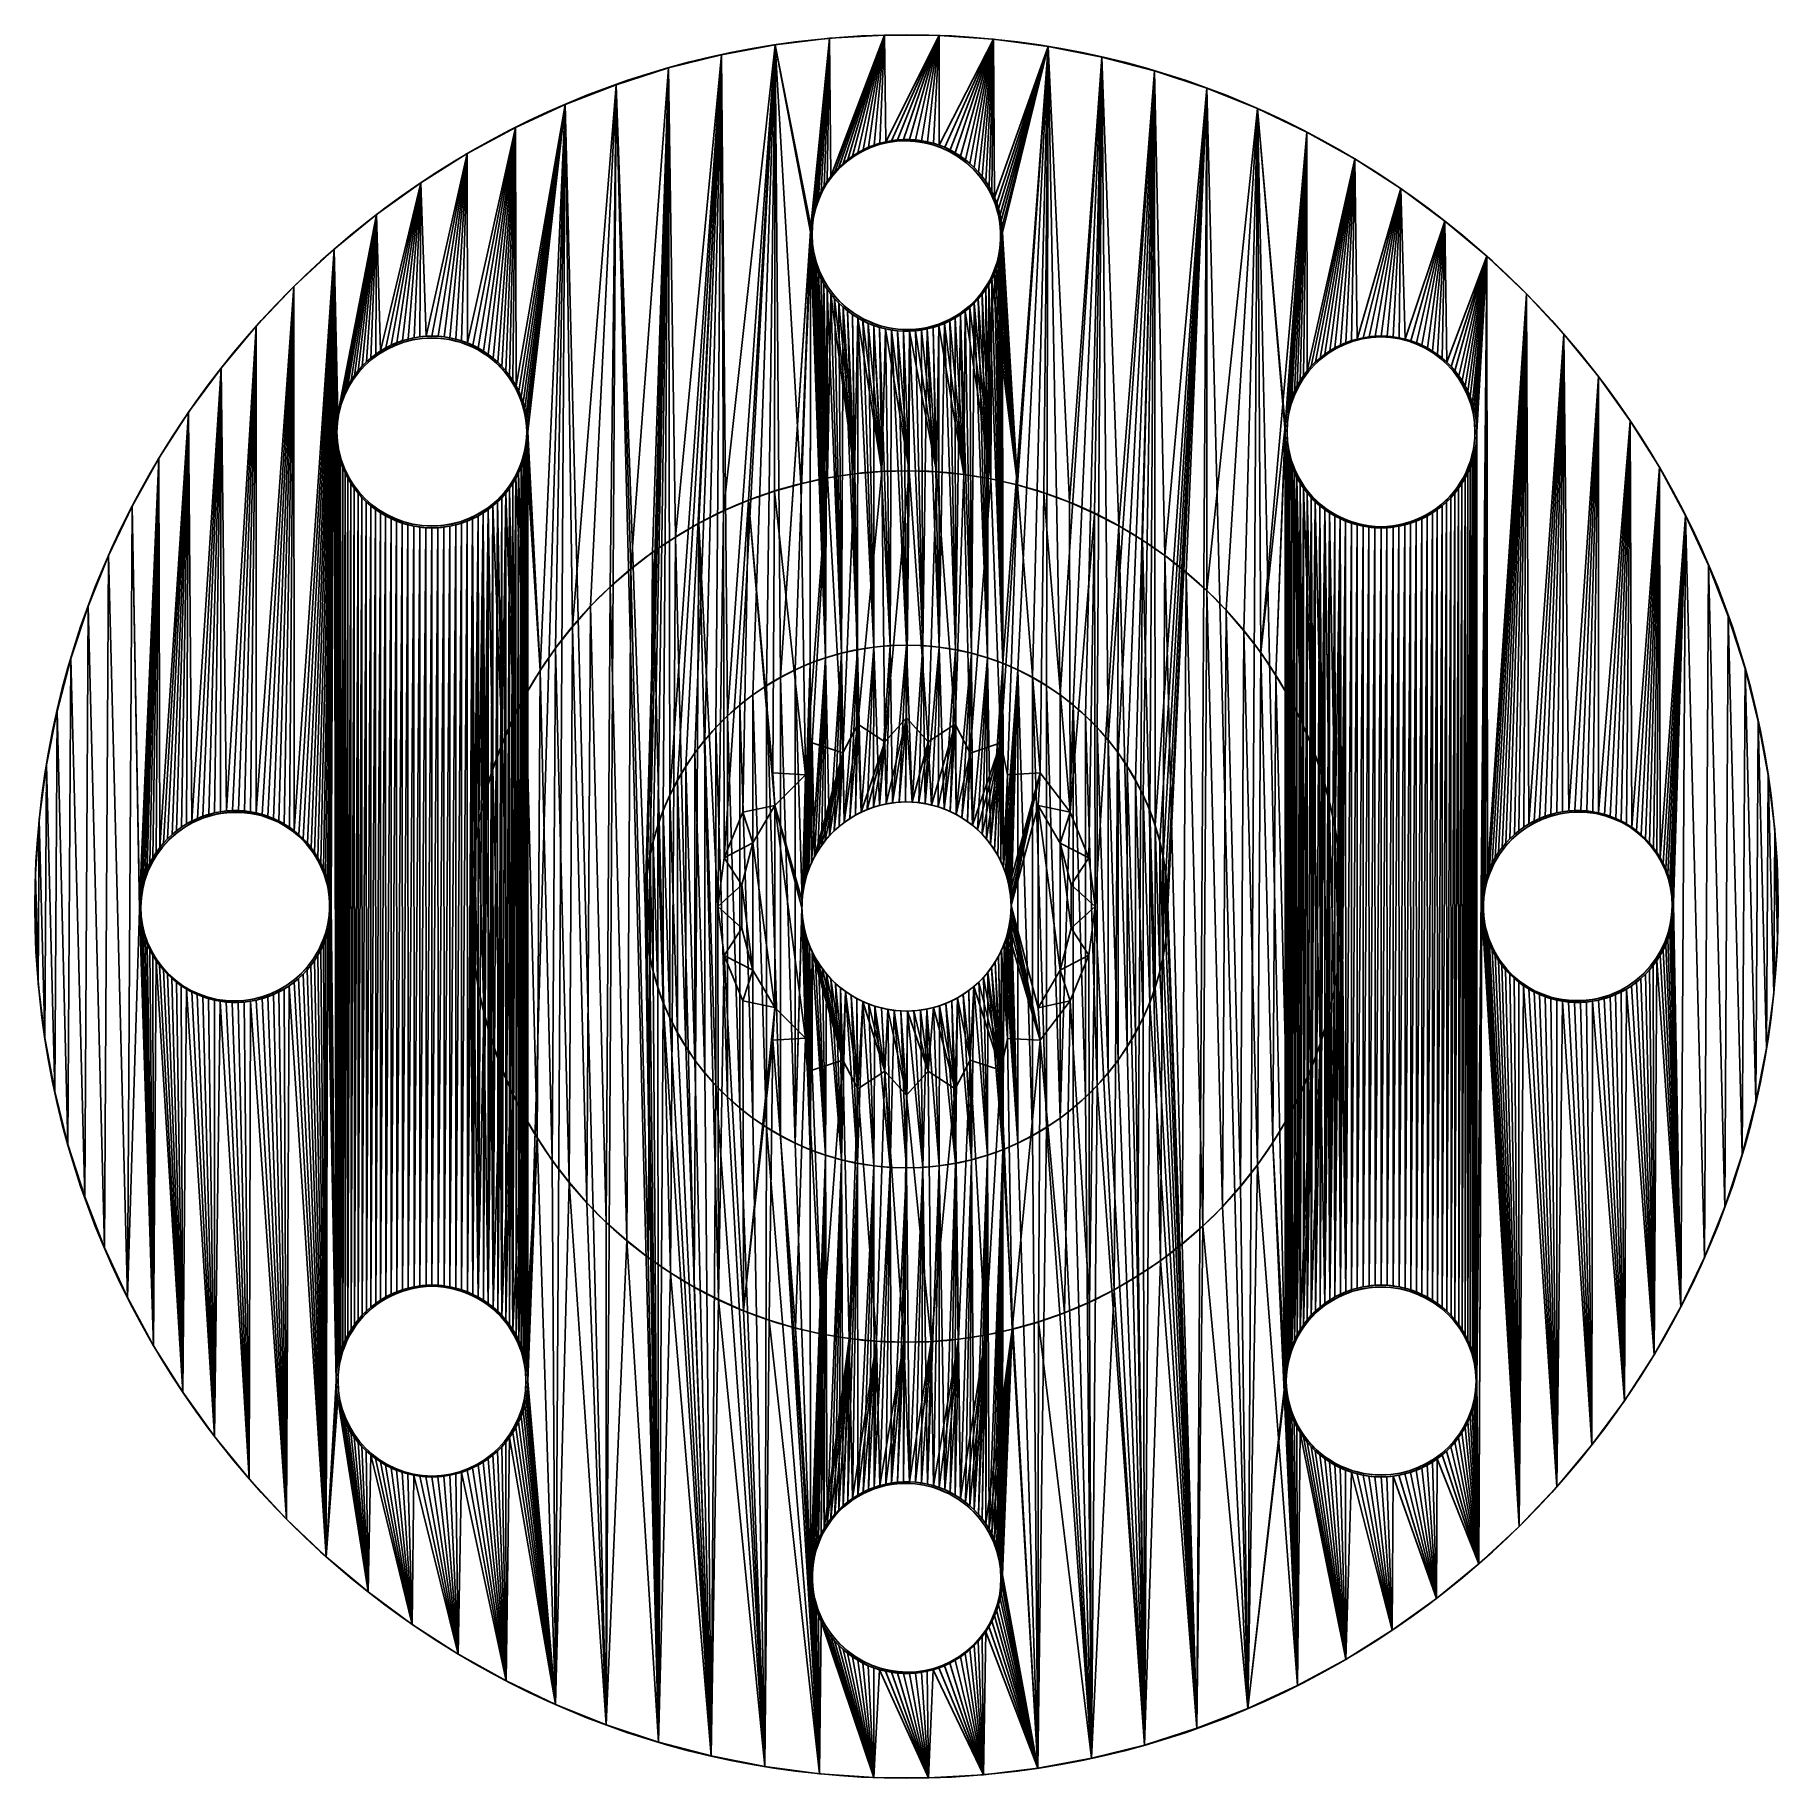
# Model space of a CAD drawing. Extents: x -0.5 to 0.5, y -0.5 to 0.5.
import ezdxf

# ---------------------------------------------------------------- set-up
doc = ezdxf.new("R2010")
doc.units = 0
doc.header["$MEASUREMENT"] = 0
doc.layers.get('0').update_dxf_attribs({"linetype": 'CONTINUOUS'})
doc.layers.add('TITLE_BLOCK', color=3, linetype='CONTINUOUS')

# ---------------------------------------------------------------- blocks, each defined once
blk = doc.blocks.new('6-32_THREAD__2_THICK')
at = {"color": 9}
for points in [[(0.0922, 0.016, 0.125), (0.0945, 0.0184, 0.125), (0.0967, 0.0211, 0.125), (0.0987, 0.0238, 0.1251), (0.1005, 0.0267, 0.1252), (0.1022, 0.0297, 0.1254), (0.1036, 0.0328, 0.1255), (0.1049, 0.0359, 0.1257), (0.106, 0.0392, 0.1259), (0.1068, 0.0425, 0.1262), (0.1075, 0.0458, 0.1265), (0.1079, 0.0492, 0.1268), (0.1081, 0.0526, 0.1271), (0.1081, 0.056, 0.1274), (0.1079, 0.0594, 0.1278), (0.1075, 0.0627, 0.1282), (0.1069, 0.0661, 0.1286), (0.1061, 0.0694, 0.129), (0.105, 0.0726, 0.1295), (0.1038, 0.0757, 0.1299), (0.1024, 0.0788, 0.1304), (0.1007, 0.0818, 0.1309), (0.0989, 0.0846, 0.1313), (0.0969, 0.0874, 0.1318), (0.0948, 0.09, 0.1323), (0.0925, 0.0925, 0.1328), (0.09, 0.0948, 0.1333), (0.0874, 0.0969, 0.1338), (0.0846, 0.0989, 0.1343), (0.0818, 0.1007, 0.1347), (0.0788, 0.1024, 0.1352), (0.0757, 0.1038, 0.1357), (0.0726, 0.105, 0.1361), (0.0694, 0.1061, 0.1366), (0.0661, 0.1069, 0.137), (0.0627, 0.1075, 0.1374), (0.0594, 0.1079, 0.1378), (0.056, 0.1081, 0.1381), (0.0526, 0.1081, 0.1385), (0.0492, 0.1079, 0.1388), (0.0458, 0.1075, 0.1391), (0.0425, 0.1068, 0.1394), (0.0392, 0.106, 0.1396), (0.0359, 0.1049, 0.1399), (0.0328, 0.1036, 0.1401), (0.0297, 0.1022, 0.1402), (0.0267, 0.1005, 0.1404), (0.0238, 0.0987, 0.1405), (0.0211, 0.0967, 0.1405), (0.0184, 0.0945, 0.1406), (0.016, 0.0922, 0.1406)], [(0.0922, 0.016, 0.1875), (0.0945, 0.0184, 0.1875), (0.0967, 0.0211, 0.1875), (0.0987, 0.0238, 0.1876), (0.1005, 0.0267, 0.1877), (0.1022, 0.0297, 0.1879), (0.1036, 0.0328, 0.188), (0.1049, 0.0359, 0.1882), (0.106, 0.0392, 0.1884), (0.1068, 0.0425, 0.1887), (0.1075, 0.0458, 0.189), (0.1079, 0.0492, 0.1893), (0.1081, 0.0526, 0.1896), (0.1081, 0.056, 0.1899), (0.1079, 0.0594, 0.1903), (0.1075, 0.0627, 0.1907), (0.1069, 0.0661, 0.1911), (0.1061, 0.0694, 0.1915), (0.105, 0.0726, 0.192), (0.1038, 0.0757, 0.1924), (0.1024, 0.0788, 0.1929), (0.1007, 0.0818, 0.1933), (0.0989, 0.0846, 0.1938), (0.0969, 0.0874, 0.1943), (0.0948, 0.09, 0.1948), (0.0925, 0.0925, 0.1953), (0.09, 0.0948, 0.1958), (0.0874, 0.0969, 0.1963), (0.0846, 0.0989, 0.1967), (0.0818, 0.1007, 0.1972), (0.0788, 0.1024, 0.1977), (0.0757, 0.1038, 0.1982), (0.0726, 0.105, 0.1986), (0.0694, 0.1061, 0.199), (0.0661, 0.1069, 0.1995), (0.0627, 0.1075, 0.1999), (0.0594, 0.1079, 0.2003), (0.056, 0.1081, 0.2006), (0.0526, 0.1081, 0.201), (0.0492, 0.1079, 0.2013), (0.0458, 0.1075, 0.2016), (0.0425, 0.1068, 0.2019), (0.0392, 0.106, 0.2021), (0.0359, 0.1049, 0.2024), (0.0328, 0.1036, 0.2025), (0.0297, 0.1022, 0.2027), (0.0267, 0.1005, 0.2029), (0.0238, 0.0987, 0.203), (0.0211, 0.0967, 0.203), (0.0184, 0.0945, 0.2031), (0.016, 0.0922, 0.2031)], [(0.0922, 0.016, 0), (0.0945, 0.0184, 0), (0.0967, 0.0211, 0.0001), (0.0987, 0.0238, 0.0001), (0.1005, 0.0267, 0.0002), (0.1022, 0.0297, 0.0004), (0.1036, 0.0328, 0.0006), (0.1049, 0.0359, 0.0007), (0.106, 0.0392, 0.001), (0.1068, 0.0425, 0.0012), (0.1075, 0.0458, 0.0015), (0.1079, 0.0492, 0.0018), (0.1081, 0.0526, 0.0021), (0.1081, 0.056, 0.0025), (0.1079, 0.0594, 0.0028), (0.1075, 0.0627, 0.0032), (0.1069, 0.0661, 0.0036), (0.1061, 0.0694, 0.0041), (0.105, 0.0726, 0.0045), (0.1038, 0.0757, 0.0049), (0.1024, 0.0788, 0.0054), (0.1007, 0.0818, 0.0059), (0.0989, 0.0846, 0.0063), (0.0969, 0.0874, 0.0068), (0.0948, 0.09, 0.0073), (0.0925, 0.0925, 0.0078), (0.09, 0.0948, 0.0083), (0.0874, 0.0969, 0.0088), (0.0846, 0.0989, 0.0093), (0.0818, 0.1007, 0.0098), (0.0788, 0.1024, 0.0102), (0.0757, 0.1038, 0.0107), (0.0726, 0.105, 0.0111), (0.0694, 0.1061, 0.0116), (0.0661, 0.1069, 0.012), (0.0627, 0.1075, 0.0124), (0.0594, 0.1079, 0.0128), (0.056, 0.1081, 0.0132), (0.0526, 0.1081, 0.0135), (0.0492, 0.1079, 0.0138), (0.0458, 0.1075, 0.0141), (0.0425, 0.1068, 0.0144), (0.0392, 0.106, 0.0147), (0.0359, 0.1049, 0.0149), (0.0328, 0.1036, 0.0151), (0.0297, 0.1022, 0.0152), (0.0267, 0.1005, 0.0154), (0.0238, 0.0987, 0.0155), (0.0211, 0.0967, 0.0156), (0.0184, 0.0945, 0.0156), (0.016, 0.0922, 0.0156)], [(0.0922, 0.016, 0.0625), (0.0945, 0.0184, 0.0625), (0.0967, 0.0211, 0.0626), (0.0987, 0.0238, 0.0626), (0.1005, 0.0267, 0.0627), (0.1022, 0.0297, 0.0629), (0.1036, 0.0328, 0.063), (0.1049, 0.0359, 0.0632), (0.106, 0.0392, 0.0635), (0.1068, 0.0425, 0.0637), (0.1075, 0.0458, 0.064), (0.1079, 0.0492, 0.0643), (0.1081, 0.0526, 0.0646), (0.1081, 0.056, 0.065), (0.1079, 0.0594, 0.0653), (0.1075, 0.0627, 0.0657), (0.1069, 0.0661, 0.0661), (0.1061, 0.0694, 0.0665), (0.105, 0.0726, 0.067), (0.1038, 0.0757, 0.0674), (0.1024, 0.0788, 0.0679), (0.1007, 0.0818, 0.0684), (0.0989, 0.0846, 0.0688), (0.0969, 0.0874, 0.0693), (0.0948, 0.09, 0.0698), (0.0925, 0.0925, 0.0703), (0.09, 0.0948, 0.0708), (0.0874, 0.0969, 0.0713), (0.0846, 0.0989, 0.0718), (0.0818, 0.1007, 0.0722), (0.0788, 0.1024, 0.0727), (0.0757, 0.1038, 0.0732), (0.0726, 0.105, 0.0736), (0.0694, 0.1061, 0.0741), (0.0661, 0.1069, 0.0745), (0.0627, 0.1075, 0.0749), (0.0594, 0.1079, 0.0753), (0.056, 0.1081, 0.0757), (0.0526, 0.1081, 0.076), (0.0492, 0.1079, 0.0763), (0.0458, 0.1075, 0.0766), (0.0425, 0.1068, 0.0769), (0.0392, 0.106, 0.0771), (0.0359, 0.1049, 0.0774), (0.0328, 0.1036, 0.0776), (0.0297, 0.1022, 0.0777), (0.0267, 0.1005, 0.0779), (0.0238, 0.0987, 0.078), (0.0211, 0.0967, 0.0781), (0.0184, 0.0945, 0.0781), (0.016, 0.0922, 0.0781)], [(0.0922, 0.016, 0.1562), (0.0945, 0.0184, 0.1562), (0.0967, 0.0211, 0.1563), (0.0987, 0.0238, 0.1564), (0.1005, 0.0267, 0.1565), (0.1022, 0.0297, 0.1566), (0.1036, 0.0328, 0.1568), (0.1049, 0.0359, 0.157), (0.106, 0.0392, 0.1572), (0.1068, 0.0425, 0.1574), (0.1075, 0.0458, 0.1577), (0.1079, 0.0492, 0.158), (0.1081, 0.0526, 0.1583), (0.1081, 0.056, 0.1587), (0.1079, 0.0594, 0.1591), (0.1075, 0.0627, 0.1594), (0.1069, 0.0661, 0.1599), (0.1061, 0.0694, 0.1603), (0.105, 0.0726, 0.1607), (0.1038, 0.0757, 0.1612), (0.1024, 0.0788, 0.1616), (0.1007, 0.0818, 0.1621), (0.0989, 0.0846, 0.1626), (0.0969, 0.0874, 0.1631), (0.0948, 0.09, 0.1635), (0.0925, 0.0925, 0.164), (0.09, 0.0948, 0.1645), (0.0874, 0.0969, 0.165), (0.0846, 0.0989, 0.1655), (0.0818, 0.1007, 0.166), (0.0788, 0.1024, 0.1665), (0.0757, 0.1038, 0.1669), (0.0726, 0.105, 0.1674), (0.0694, 0.1061, 0.1678), (0.0661, 0.1069, 0.1682), (0.0627, 0.1075, 0.1686), (0.0594, 0.1079, 0.169), (0.056, 0.1081, 0.1694), (0.0526, 0.1081, 0.1697), (0.0492, 0.1079, 0.1701), (0.0458, 0.1075, 0.1704), (0.0425, 0.1068, 0.1706), (0.0392, 0.106, 0.1709), (0.0359, 0.1049, 0.1711), (0.0328, 0.1036, 0.1713), (0.0297, 0.1022, 0.1715), (0.0267, 0.1005, 0.1716), (0.0238, 0.0987, 0.1717), (0.0211, 0.0967, 0.1718), (0.0184, 0.0945, 0.1718), (0.016, 0.0922, 0.1719)], [(0.0922, 0.016, 0.0312), (0.0945, 0.0184, 0.0313), (0.0967, 0.0211, 0.0313), (0.0987, 0.0238, 0.0314), (0.1005, 0.0267, 0.0315), (0.1022, 0.0297, 0.0316), (0.1036, 0.0328, 0.0318), (0.1049, 0.0359, 0.032), (0.106, 0.0392, 0.0322), (0.1068, 0.0425, 0.0325), (0.1075, 0.0458, 0.0327), (0.1079, 0.0492, 0.033), (0.1081, 0.0526, 0.0334), (0.1081, 0.056, 0.0337), (0.1079, 0.0594, 0.0341), (0.1075, 0.0627, 0.0345), (0.1069, 0.0661, 0.0349), (0.1061, 0.0694, 0.0353), (0.105, 0.0726, 0.0357), (0.1038, 0.0757, 0.0362), (0.1024, 0.0788, 0.0366), (0.1007, 0.0818, 0.0371), (0.0989, 0.0846, 0.0376), (0.0969, 0.0874, 0.0381), (0.0948, 0.09, 0.0386), (0.0925, 0.0925, 0.0391), (0.09, 0.0948, 0.0395), (0.0874, 0.0969, 0.04), (0.0846, 0.0989, 0.0405), (0.0818, 0.1007, 0.041), (0.0788, 0.1024, 0.0415), (0.0757, 0.1038, 0.0419), (0.0726, 0.105, 0.0424), (0.0694, 0.1061, 0.0428), (0.0661, 0.1069, 0.0432), (0.0627, 0.1075, 0.0437), (0.0594, 0.1079, 0.044), (0.056, 0.1081, 0.0444), (0.0526, 0.1081, 0.0448), (0.0492, 0.1079, 0.0451), (0.0458, 0.1075, 0.0454), (0.0425, 0.1068, 0.0457), (0.0392, 0.106, 0.0459), (0.0359, 0.1049, 0.0461), (0.0328, 0.1036, 0.0463), (0.0297, 0.1022, 0.0465), (0.0267, 0.1005, 0.0466), (0.0238, 0.0987, 0.0467), (0.0211, 0.0967, 0.0468), (0.0184, 0.0945, 0.0469), (0.016, 0.0922, 0.0469)]]:
    blk.add_polyline3d(points, dxfattribs=at)
at = {"color": 9, "extrusion": (0.101417, -0.101417, 0.989661)}
blk.add_arc((0.0765, 0.0146, 0.1005), 0.0545, 270, 90, dxfattribs=at)
at = {"color": 9, "extrusion": (-0.101417, 0.101417, 0.989661)}
for centre in [(-0.0765, 0.0078, 0.0541), (-0.0765, 0.0034, 0.0232), (-0.0765, 0.0168, 0.116), (-0.0765, 0.0258, 0.1778), (-0.0765, 0.0123, 0.085), (-0.0765, 0.0213, 0.1469)]:
    blk.add_arc(centre, 0.0545, 270, 90, dxfattribs=at)

msp = doc.modelspace()

# ---------------------------------------------------------------- linework, layer by layer
for p, q in [((-0.0753, 0.4943, 0.8), (-0.0753, 0.4943, 1)), ((-0.0441, 0.4981, 0.8), (-0.0441, 0.4981, 1)), ((-0.0127, 0.4998, 0.8), (-0.0127, 0.4998, 1)), ((0.0187, 0.4997, 0.8), (0.0187, 0.4997, 1)), ((0.05, 0.4975, 0.8), (0.05, 0.4975, 1)), ((0.0812, 0.4934, 0.8), (0.0812, 0.4934, 1)), ((-0.1366, 0.481, 0.8), (-0.1366, 0.481, 1)), ((-0.1062, 0.4886, 0.8), (-0.1062, 0.4886, 1)), ((0.112, 0.4873, 0.8), (0.112, 0.4873, 1)), ((-0.1666, 0.4714, 0.8), (-0.1666, 0.4714, 1)), ((0.1423, 0.4793, 0.8), (0.1423, 0.4793, 1)), ((-0.1958, 0.46, 0.8), (-0.1958, 0.46, 1)), ((0.1722, 0.4694, 0.8), (0.1722, 0.4694, 1)), ((0.2013, 0.4577, 0.8), (0.2013, 0.4577, 1)), ((-0.2243, 0.4468, 0.8), (-0.2243, 0.4468, 1)), ((0.2296, 0.4441, 0.8), (0.2296, 0.4441, 1)), ((-0.252, 0.4319, 0.8), (-0.252, 0.4319, 1)), ((-0.0309, 0.4305, 0.8), (-0.0309, 0.4305, 1)), ((-0.028, 0.4324, 0.8), (-0.028, 0.4324, 1)), ((-0.0249, 0.434, 0.8), (-0.0249, 0.434, 1)), ((-0.0218, 0.4355, 0.8), (-0.0218, 0.4355, 1)), ((-0.0186, 0.4368, 0.8), (-0.0186, 0.4368, 1)), ((-0.0153, 0.4378, 0.8), (-0.0153, 0.4378, 1)), ((-0.0119, 0.4387, 0.8), (-0.0119, 0.4387, 1)), ((-0.0086, 0.4393, 0.8), (-0.0086, 0.4393, 1)), ((-0.0051, 0.4398, 0.8), (-0.0051, 0.4398, 1)), ((-0.0017, 0.44, 0.8), (-0.0017, 0.44, 1)), ((0.0018, 0.44, 0.8), (0.0018, 0.44, 1)), ((0.0052, 0.4398, 0.8), (0.0052, 0.4398, 1)), ((0.0087, 0.4393, 0.8), (0.0087, 0.4393, 1)), ((0.012, 0.4387, 0.8), (0.012, 0.4387, 1)), ((0.0154, 0.4378, 0.8), (0.0154, 0.4378, 1)), ((0.0187, 0.4367, 0.8), (0.0187, 0.4367, 1)), ((0.0219, 0.4355, 0.8), (0.0219, 0.4355, 1)), ((0.025, 0.434, 0.8), (0.025, 0.434, 1)), ((0.028, 0.4323, 0.8), (0.028, 0.4323, 1)), ((0.031, 0.4305, 0.8), (0.031, 0.4305, 1)), ((-0.0412, 0.4214, 0.8), (-0.0412, 0.4214, 1)), ((-0.0389, 0.4239, 0.8), (-0.0389, 0.4239, 1)), ((-0.0363, 0.4263, 0.8), (-0.0363, 0.4263, 1)), ((-0.0337, 0.4285, 0.8), (-0.0337, 0.4285, 1)), ((0.0338, 0.4284, 0.8), (0.0338, 0.4284, 1)), ((0.0364, 0.4262, 0.8), (0.0364, 0.4262, 1)), ((0.0389, 0.4239, 0.8), (0.0389, 0.4239, 1)), ((0.0413, 0.4213, 0.8), (0.0413, 0.4213, 1)), ((0.2571, 0.4289, 0.8), (0.2571, 0.4289, 1)), ((-0.2786, 0.4152, 0.8), (-0.2786, 0.4152, 1)), ((-0.049, 0.41, 0.8), (-0.049, 0.41, 1)), ((-0.0473, 0.413, 0.8), (-0.0473, 0.413, 1)), ((-0.0455, 0.416, 0.8), (-0.0455, 0.416, 1)), ((-0.0434, 0.4188, 0.8), (-0.0434, 0.4188, 1)), ((0.0435, 0.4187, 0.8), (0.0435, 0.4187, 1)), ((0.0455, 0.4159, 0.8), (0.0455, 0.4159, 1)), ((0.0474, 0.413, 0.8), (0.0474, 0.413, 1)), ((0.2835, 0.4119, 0.8), (0.2835, 0.4119, 1)), ((-0.0528, 0.4004, 0.8), (-0.0528, 0.4004, 1)), ((-0.0517, 0.4037, 0.8), (-0.0517, 0.4037, 1)), ((-0.0505, 0.4069, 0.8), (-0.0505, 0.4069, 1)), ((0.049, 0.4099, 0.8), (0.049, 0.4099, 1)), ((0.0505, 0.4068, 0.8), (0.0505, 0.4068, 1)), ((0.0518, 0.4036, 0.8), (0.0518, 0.4036, 1)), ((0.0528, 0.4003, 0.8), (0.0528, 0.4003, 1)), ((-0.3041, 0.3969, 0.8), (-0.3041, 0.3969, 1)), ((-0.0548, 0.3902, 0.8), (-0.0548, 0.3902, 1)), ((-0.0543, 0.3937, 0.8), (-0.0543, 0.3937, 1)), ((-0.0537, 0.397, 0.8), (-0.0537, 0.397, 1)), ((0.0537, 0.3969, 0.8), (0.0537, 0.3969, 1)), ((0.0543, 0.3936, 0.8), (0.0543, 0.3936, 1)), ((0.0548, 0.3901, 0.8), (0.0548, 0.3901, 1)), ((0.3088, 0.3932, 0.8), (0.3088, 0.3932, 1)), ((-0.055, 0.3868, 0.8), (-0.055, 0.3868, 1)), ((-0.055, 0.3833, 0.8), (-0.055, 0.3833, 1)), ((0.055, 0.3867, 0.8), (0.055, 0.3867, 1)), ((0.055, 0.3832, 0.8), (0.055, 0.3832, 1)), ((-0.3284, 0.377, 0.8), (-0.3284, 0.377, 1)), ((-0.0548, 0.3799, 0.8), (-0.0548, 0.3799, 1)), ((-0.0543, 0.3764, 0.8), (-0.0543, 0.3764, 1)), ((-0.0537, 0.3731, 0.8), (-0.0537, 0.3731, 1)), ((0.0537, 0.373, 0.8), (0.0537, 0.373, 1)), ((0.0543, 0.3763, 0.8), (0.0543, 0.3763, 1)), ((0.0548, 0.3798, 0.8), (0.0548, 0.3798, 1)), ((0.3329, 0.3731, 0.8), (0.3329, 0.3731, 1)), ((-0.0528, 0.3697, 0.8), (-0.0528, 0.3697, 1)), ((-0.0518, 0.3664, 0.8), (-0.0518, 0.3664, 1)), ((-0.0505, 0.3632, 0.8), (-0.0505, 0.3632, 1)), ((-0.049, 0.3601, 0.8), (-0.049, 0.3601, 1)), ((0.0505, 0.3631, 0.8), (0.0505, 0.3631, 1)), ((0.0517, 0.3663, 0.8), (0.0517, 0.3663, 1)), ((0.0528, 0.3696, 0.8), (0.0528, 0.3696, 1)), ((-0.3514, 0.3556, 0.8), (-0.3514, 0.3556, 1)), ((-0.0474, 0.357, 0.8), (-0.0474, 0.357, 1)), ((-0.0455, 0.3541, 0.8), (-0.0455, 0.3541, 1)), ((-0.0435, 0.3513, 0.8), (-0.0435, 0.3513, 1)), ((0.0434, 0.3512, 0.8), (0.0434, 0.3512, 1)), ((0.0455, 0.354, 0.8), (0.0455, 0.354, 1)), ((0.0473, 0.357, 0.8), (0.0473, 0.357, 1)), ((0.049, 0.36, 0.8), (0.049, 0.36, 1)), ((0.3556, 0.3514, 0.8), (0.3556, 0.3514, 1)), ((-0.0413, 0.3487, 0.8), (-0.0413, 0.3487, 1)), ((-0.0389, 0.3461, 0.8), (-0.0389, 0.3461, 1)), ((-0.0364, 0.3438, 0.8), (-0.0364, 0.3438, 1)), ((-0.0338, 0.3416, 0.8), (-0.0338, 0.3416, 1)), ((0.0337, 0.3415, 0.8), (0.0337, 0.3415, 1)), ((0.0363, 0.3437, 0.8), (0.0363, 0.3437, 1)), ((0.0389, 0.3461, 0.8), (0.0389, 0.3461, 1)), ((0.0412, 0.3486, 0.8), (0.0412, 0.3486, 1)), ((-0.3731, 0.3329, 0.8), (-0.3731, 0.3329, 1)), ((-0.031, 0.3395, 0.8), (-0.031, 0.3395, 1)), ((-0.028, 0.3377, 0.8), (-0.028, 0.3377, 1)), ((-0.025, 0.336, 0.8), (-0.025, 0.336, 1)), ((-0.0219, 0.3345, 0.8), (-0.0219, 0.3345, 1)), ((-0.0187, 0.3333, 0.8), (-0.0187, 0.3333, 1)), ((-0.0154, 0.3322, 0.8), (-0.0154, 0.3322, 1)), ((-0.012, 0.3313, 0.8), (-0.012, 0.3313, 1)), ((-0.0087, 0.3307, 0.8), (-0.0087, 0.3307, 1)), ((-0.0052, 0.3302, 0.8), (-0.0052, 0.3302, 1)), ((-0.0018, 0.33, 0.8), (-0.0018, 0.33, 1)), ((0.0017, 0.33, 0.8), (0.0017, 0.33, 1)), ((0.0051, 0.3302, 0.8), (0.0051, 0.3302, 1)), ((0.0086, 0.3307, 0.8), (0.0086, 0.3307, 1)), ((0.0119, 0.3313, 0.8), (0.0119, 0.3313, 1)), ((0.0153, 0.3322, 0.8), (0.0153, 0.3322, 1)), ((0.0186, 0.3332, 0.8), (0.0186, 0.3332, 1)), ((0.0218, 0.3345, 0.8), (0.0218, 0.3345, 1)), ((0.0249, 0.336, 0.8), (0.0249, 0.336, 1)), ((0.028, 0.3376, 0.8), (0.028, 0.3376, 1)), ((0.0309, 0.3395, 0.8), (0.0309, 0.3395, 1)), ((-0.2987, 0.3205, 0.8), (-0.2987, 0.3205, 1)), ((-0.2956, 0.322, 0.8), (-0.2956, 0.322, 1)), ((-0.2924, 0.3234, 0.8), (-0.2924, 0.3234, 1)), ((-0.2892, 0.3246, 0.8), (-0.2892, 0.3246, 1)), ((-0.2859, 0.3255, 0.8), (-0.2859, 0.3255, 1)), ((-0.2825, 0.3263, 0.8), (-0.2825, 0.3263, 1)), ((-0.2791, 0.3268, 0.8), (-0.2791, 0.3268, 1)), ((-0.2756, 0.3271, 0.8), (-0.2756, 0.3271, 1)), ((-0.2722, 0.3272, 0.8), (-0.2722, 0.3272, 1)), ((-0.2687, 0.3271, 0.8), (-0.2687, 0.3271, 1)), ((-0.2653, 0.3268, 0.8), (-0.2653, 0.3268, 1)), ((-0.2619, 0.3263, 0.8), (-0.2619, 0.3263, 1)), ((-0.2585, 0.3255, 0.8), (-0.2585, 0.3255, 1)), ((-0.2552, 0.3245, 0.8), (-0.2552, 0.3245, 1)), ((-0.2519, 0.3234, 0.8), (-0.2519, 0.3234, 1)), ((-0.2488, 0.322, 0.8), (-0.2488, 0.322, 1)), ((-0.2457, 0.3204, 0.8), (-0.2457, 0.3204, 1)), ((0.2458, 0.3205, 0.8), (0.2458, 0.3205, 1)), ((0.2489, 0.322, 0.8), (0.2489, 0.322, 1)), ((0.252, 0.3234, 0.8), (0.252, 0.3234, 1)), ((0.2553, 0.3246, 0.8), (0.2553, 0.3246, 1)), ((0.2586, 0.3255, 0.8), (0.2586, 0.3255, 1)), ((0.262, 0.3263, 0.8), (0.262, 0.3263, 1)), ((0.2654, 0.3268, 0.8), (0.2654, 0.3268, 1)), ((0.2688, 0.3271, 0.8), (0.2688, 0.3271, 1)), ((0.2723, 0.3272, 0.8), (0.2723, 0.3272, 1)), ((0.2757, 0.3271, 0.8), (0.2757, 0.3271, 1)), ((0.2792, 0.3268, 0.8), (0.2792, 0.3268, 1)), ((0.2826, 0.3263, 0.8), (0.2826, 0.3263, 1)), ((0.286, 0.3255, 0.8), (0.286, 0.3255, 1)), ((0.2893, 0.3245, 0.8), (0.2893, 0.3245, 1)), ((0.2925, 0.3234, 0.8), (0.2925, 0.3234, 1)), ((0.2957, 0.322, 0.8), (0.2957, 0.322, 1)), ((0.2988, 0.3204, 0.8), (0.2988, 0.3204, 1)), ((0.377, 0.3284, 0.8), (0.377, 0.3284, 1)), ((-0.3098, 0.3124, 0.8), (-0.3098, 0.3124, 1)), ((-0.3073, 0.3146, 0.8), (-0.3073, 0.3146, 1)), ((-0.3045, 0.3168, 0.8), (-0.3045, 0.3168, 1)), ((-0.3017, 0.3187, 0.8), (-0.3017, 0.3187, 1)), ((-0.2427, 0.3186, 0.8), (-0.2427, 0.3186, 1)), ((-0.2399, 0.3167, 0.8), (-0.2399, 0.3167, 1)), ((-0.2371, 0.3146, 0.8), (-0.2371, 0.3146, 1)), ((-0.2345, 0.3123, 0.8), (-0.2345, 0.3123, 1)), ((0.2346, 0.3124, 0.8), (0.2346, 0.3124, 1)), ((0.2372, 0.3146, 0.8), (0.2372, 0.3146, 1)), ((0.24, 0.3168, 0.8), (0.24, 0.3168, 1)), ((0.2428, 0.3187, 0.8), (0.2428, 0.3187, 1)), ((0.3018, 0.3186, 0.8), (0.3018, 0.3186, 1)), ((0.3046, 0.3167, 0.8), (0.3046, 0.3167, 1)), ((0.3073, 0.3146, 0.8), (0.3073, 0.3146, 1)), ((0.3099, 0.3123, 0.8), (0.3099, 0.3123, 1)), ((-0.3932, 0.3088, 0.8), (-0.3932, 0.3088, 1)), ((-0.3186, 0.3018, 0.8), (-0.3186, 0.3018, 1)), ((-0.3167, 0.3046, 0.8), (-0.3167, 0.3046, 1)), ((-0.3146, 0.3073, 0.8), (-0.3146, 0.3073, 1)), ((-0.3123, 0.3099, 0.8), (-0.3123, 0.3099, 1)), ((-0.2321, 0.3098, 0.8), (-0.2321, 0.3098, 1)), ((-0.2298, 0.3073, 0.8), (-0.2298, 0.3073, 1)), ((-0.2277, 0.3045, 0.8), (-0.2277, 0.3045, 1)), ((-0.2258, 0.3017, 0.8), (-0.2258, 0.3017, 1)), ((0.2258, 0.3018, 0.8), (0.2258, 0.3018, 1)), ((0.2278, 0.3046, 0.8), (0.2278, 0.3046, 1)), ((0.2299, 0.3073, 0.8), (0.2299, 0.3073, 1)), ((0.2322, 0.3099, 0.8), (0.2322, 0.3099, 1)), ((0.3124, 0.3098, 0.8), (0.3124, 0.3098, 1)), ((0.3146, 0.3073, 0.8), (0.3146, 0.3073, 1)), ((0.3168, 0.3045, 0.8), (0.3168, 0.3045, 1)), ((0.3187, 0.3017, 0.8), (0.3187, 0.3017, 1)), ((0.3969, 0.3041, 0.8), (0.3969, 0.3041, 1)), ((-0.3234, 0.2925, 0.8), (-0.3234, 0.2925, 1)), ((-0.322, 0.2957, 0.8), (-0.322, 0.2957, 1)), ((-0.3204, 0.2988, 0.8), (-0.3204, 0.2988, 1)), ((-0.224, 0.2987, 0.8), (-0.224, 0.2987, 1)), ((-0.2224, 0.2956, 0.8), (-0.2224, 0.2956, 1)), ((-0.2211, 0.2924, 0.8), (-0.2211, 0.2924, 1)), ((0.2211, 0.2925, 0.8), (0.2211, 0.2925, 1)), ((0.2225, 0.2957, 0.8), (0.2225, 0.2957, 1)), ((0.2241, 0.2988, 0.8), (0.2241, 0.2988, 1)), ((0.3205, 0.2987, 0.8), (0.3205, 0.2987, 1)), ((0.322, 0.2956, 0.8), (0.322, 0.2956, 1)), ((0.3234, 0.2924, 0.8), (0.3234, 0.2924, 1)), ((-0.4119, 0.2835, 0.8), (-0.4119, 0.2835, 1)), ((-0.3263, 0.2826, 0.8), (-0.3263, 0.2826, 1)), ((-0.3255, 0.286, 0.8), (-0.3255, 0.286, 1)), ((-0.3245, 0.2893, 0.8), (-0.3245, 0.2893, 1)), ((-0.2199, 0.2892, 0.8), (-0.2199, 0.2892, 1)), ((-0.219, 0.2859, 0.8), (-0.219, 0.2859, 1)), ((-0.2182, 0.2825, 0.8), (-0.2182, 0.2825, 1)), ((0.2182, 0.2826, 0.8), (0.2182, 0.2826, 1)), ((0.219, 0.286, 0.8), (0.219, 0.286, 1)), ((0.2199, 0.2893, 0.8), (0.2199, 0.2893, 1)), ((0.3246, 0.2892, 0.8), (0.3246, 0.2892, 1)), ((0.3255, 0.2859, 0.8), (0.3255, 0.2859, 1)), ((0.3263, 0.2825, 0.8), (0.3263, 0.2825, 1)), ((-0.3272, 0.2723, 0.8), (-0.3272, 0.2723, 1)), ((-0.3271, 0.2757, 0.8), (-0.3271, 0.2757, 1)), ((-0.3268, 0.2792, 0.8), (-0.3268, 0.2792, 1)), ((-0.2177, 0.2791, 0.8), (-0.2177, 0.2791, 1)), ((-0.2173, 0.2756, 0.8), (-0.2173, 0.2756, 1)), ((-0.2172, 0.2722, 0.8), (-0.2172, 0.2722, 1)), ((0.2172, 0.2723, 0.8), (0.2172, 0.2723, 1)), ((0.2173, 0.2757, 0.8), (0.2173, 0.2757, 1)), ((0.2177, 0.2792, 0.8), (0.2177, 0.2792, 1)), ((0.3268, 0.2791, 0.8), (0.3268, 0.2791, 1)), ((0.3271, 0.2756, 0.8), (0.3271, 0.2756, 1)), ((0.3272, 0.2722, 0.8), (0.3272, 0.2722, 1)), ((0.4152, 0.2786, 0.8), (0.4152, 0.2786, 1)), ((-0.3271, 0.2688, 0.8), (-0.3271, 0.2688, 1)), ((-0.3268, 0.2654, 0.8), (-0.3268, 0.2654, 1)), ((-0.3263, 0.262, 0.8), (-0.3263, 0.262, 1)), ((-0.2182, 0.2619, 0.8), (-0.2182, 0.2619, 1)), ((-0.2177, 0.2653, 0.8), (-0.2177, 0.2653, 1)), ((-0.2173, 0.2687, 0.8), (-0.2173, 0.2687, 1)), ((0.2173, 0.2688, 0.8), (0.2173, 0.2688, 1)), ((0.2177, 0.2654, 0.8), (0.2177, 0.2654, 1)), ((0.2182, 0.262, 0.8), (0.2182, 0.262, 1)), ((0.3263, 0.2619, 0.8), (0.3263, 0.2619, 1)), ((0.3268, 0.2653, 0.8), (0.3268, 0.2653, 1)), ((0.3271, 0.2687, 0.8), (0.3271, 0.2687, 1)), ((-0.4289, 0.2571, 0.8), (-0.4289, 0.2571, 1)), ((-0.3255, 0.2586, 0.8), (-0.3255, 0.2586, 1)), ((-0.3246, 0.2553, 0.8), (-0.3246, 0.2553, 1)), ((-0.3234, 0.252, 0.8), (-0.3234, 0.252, 1)), ((-0.2211, 0.2519, 0.8), (-0.2211, 0.2519, 1)), ((-0.2199, 0.2552, 0.8), (-0.2199, 0.2552, 1)), ((-0.219, 0.2585, 0.8), (-0.219, 0.2585, 1)), ((0.219, 0.2586, 0.8), (0.219, 0.2586, 1)), ((0.2199, 0.2553, 0.8), (0.2199, 0.2553, 1)), ((0.2211, 0.252, 0.8), (0.2211, 0.252, 1)), ((0.3234, 0.2519, 0.8), (0.3234, 0.2519, 1)), ((0.3245, 0.2552, 0.8), (0.3245, 0.2552, 1)), ((0.3255, 0.2585, 0.8), (0.3255, 0.2585, 1)), ((0.4319, 0.252, 0.8), (0.4319, 0.252, 1)), ((-0.322, 0.2489, 0.8), (-0.322, 0.2489, 1)), ((-0.3205, 0.2458, 0.8), (-0.3205, 0.2458, 1)), ((-0.3187, 0.2428, 0.8), (-0.3187, 0.2428, 1)), ((-0.2258, 0.2427, 0.8), (-0.2258, 0.2427, 1)), ((-0.2241, 0.2457, 0.8), (-0.2241, 0.2457, 1)), ((-0.2225, 0.2488, 0.8), (-0.2225, 0.2488, 1)), ((-0.0607, 0.2425, 0.8), (-0.0607, 0.2425)), ((-0.0453, 0.2459, 0.8), (-0.0453, 0.2459)), ((-0.0298, 0.2482, 0.8), (-0.0298, 0.2482)), ((-0.0141, 0.2496, 0.8), (-0.0141, 0.2496)), ((0.0016, 0.25, 0.8), (0.0016, 0.25)), ((0.0172, 0.2494, 0.8), (0.0172, 0.2494)), ((0.0329, 0.2478, 0.8), (0.0329, 0.2478)), ((0.0484, 0.2453, 0.8), (0.0484, 0.2453)), ((0.0637, 0.2418, 0.8), (0.0637, 0.2418)), ((0.2224, 0.2489, 0.8), (0.2224, 0.2489, 1)), ((0.224, 0.2458, 0.8), (0.224, 0.2458, 1)), ((0.2258, 0.2428, 0.8), (0.2258, 0.2428, 1)), ((0.3186, 0.2427, 0.8), (0.3186, 0.2427, 1)), ((0.3204, 0.2457, 0.8), (0.3204, 0.2457, 1)), ((0.322, 0.2488, 0.8), (0.322, 0.2488, 1)), ((-0.3168, 0.24, 0.8), (-0.3168, 0.24, 1)), ((-0.3146, 0.2372, 0.8), (-0.3146, 0.2372, 1)), ((-0.3124, 0.2346, 0.8), (-0.3124, 0.2346, 1)), ((-0.3099, 0.2322, 0.8), (-0.3099, 0.2322, 1)), ((-0.2346, 0.2321, 0.8), (-0.2346, 0.2321, 1)), ((-0.2322, 0.2345, 0.8), (-0.2322, 0.2345, 1)), ((-0.2299, 0.2371, 0.8), (-0.2299, 0.2371, 1)), ((-0.2278, 0.2399, 0.8), (-0.2278, 0.2399, 1)), ((-0.0906, 0.233, 0.8), (-0.0906, 0.233)), ((-0.0758, 0.2382, 0.8), (-0.0758, 0.2382)), ((0.0787, 0.2373, 0.8), (0.0787, 0.2373)), ((0.0935, 0.2319, 0.8), (0.0935, 0.2319)), ((0.2277, 0.24, 0.8), (0.2277, 0.24, 1)), ((0.2298, 0.2372, 0.8), (0.2298, 0.2372, 1)), ((0.2321, 0.2346, 0.8), (0.2321, 0.2346, 1)), ((0.2345, 0.2322, 0.8), (0.2345, 0.2322, 1)), ((0.3098, 0.2321, 0.8), (0.3098, 0.2321, 1)), ((0.3123, 0.2345, 0.8), (0.3123, 0.2345, 1)), ((0.3146, 0.2371, 0.8), (0.3146, 0.2371, 1)), ((0.3167, 0.2399, 0.8), (0.3167, 0.2399, 1)), ((-0.4441, 0.2296, 0.8), (-0.4441, 0.2296, 1)), ((-0.3073, 0.2299, 0.8), (-0.3073, 0.2299, 1)), ((-0.3046, 0.2278, 0.8), (-0.3046, 0.2278, 1)), ((-0.3018, 0.2258, 0.8), (-0.3018, 0.2258, 1)), ((-0.2988, 0.2241, 0.8), (-0.2988, 0.2241, 1)), ((-0.2957, 0.2225, 0.8), (-0.2957, 0.2225, 1)), ((-0.2925, 0.2211, 0.8), (-0.2925, 0.2211, 1)), ((-0.252, 0.2211, 0.8), (-0.252, 0.2211, 1)), ((-0.2489, 0.2224, 0.8), (-0.2489, 0.2224, 1)), ((-0.2458, 0.224, 0.8), (-0.2458, 0.224, 1)), ((-0.2428, 0.2258, 0.8), (-0.2428, 0.2258, 1)), ((-0.24, 0.2277, 0.8), (-0.24, 0.2277, 1)), ((-0.2372, 0.2298, 0.8), (-0.2372, 0.2298, 1)), ((-0.105, 0.2269, 0.8), (-0.105, 0.2269)), ((0.1078, 0.2255, 0.8), (0.1078, 0.2255)), ((0.2371, 0.2299, 0.8), (0.2371, 0.2299, 1)), ((0.2399, 0.2278, 0.8), (0.2399, 0.2278, 1)), ((0.2427, 0.2258, 0.8), (0.2427, 0.2258, 1)), ((0.2457, 0.2241, 0.8), (0.2457, 0.2241, 1)), ((0.2488, 0.2225, 0.8), (0.2488, 0.2225, 1)), ((0.2519, 0.2211, 0.8), (0.2519, 0.2211, 1)), ((0.2924, 0.2211, 0.8), (0.2924, 0.2211, 1)), ((0.2956, 0.2224, 0.8), (0.2956, 0.2224, 1)), ((0.2987, 0.224, 0.8), (0.2987, 0.224, 1)), ((0.3017, 0.2258, 0.8), (0.3017, 0.2258, 1)), ((0.3045, 0.2277, 0.8), (0.3045, 0.2277, 1)), ((0.3073, 0.2298, 0.8), (0.3073, 0.2298, 1)), ((0.4468, 0.2243, 0.8), (0.4468, 0.2243, 1)), ((-0.2893, 0.2199, 0.8), (-0.2893, 0.2199, 1)), ((-0.286, 0.219, 0.8), (-0.286, 0.219, 1)), ((-0.2826, 0.2182, 0.8), (-0.2826, 0.2182, 1)), ((-0.2792, 0.2177, 0.8), (-0.2792, 0.2177, 1)), ((-0.2757, 0.2173, 0.8), (-0.2757, 0.2173, 1)), ((-0.2723, 0.2172, 0.8), (-0.2723, 0.2172, 1)), ((-0.2688, 0.2173, 0.8), (-0.2688, 0.2173, 1)), ((-0.2654, 0.2177, 0.8), (-0.2654, 0.2177, 1)), ((-0.262, 0.2182, 0.8), (-0.262, 0.2182, 1)), ((-0.2586, 0.219, 0.8), (-0.2586, 0.219, 1)), ((-0.2553, 0.2199, 0.8), (-0.2553, 0.2199, 1)), ((-0.1326, 0.2119, 0.8), (-0.1326, 0.2119)), ((-0.1191, 0.2198, 0.8), (-0.1191, 0.2198)), ((0.1218, 0.2183, 0.8), (0.1218, 0.2183)), ((0.1353, 0.2102, 0.8), (0.1353, 0.2102)), ((0.2552, 0.2199, 0.8), (0.2552, 0.2199, 1)), ((0.2585, 0.219, 0.8), (0.2585, 0.219, 1)), ((0.2619, 0.2182, 0.8), (0.2619, 0.2182, 1)), ((0.2653, 0.2177, 0.8), (0.2653, 0.2177, 1)), ((0.2687, 0.2173, 0.8), (0.2687, 0.2173, 1)), ((0.2722, 0.2172, 0.8), (0.2722, 0.2172, 1)), ((0.2756, 0.2173, 0.8), (0.2756, 0.2173, 1)), ((0.2791, 0.2177, 0.8), (0.2791, 0.2177, 1)), ((0.2825, 0.2182, 0.8), (0.2825, 0.2182, 1)), ((0.2859, 0.219, 0.8), (0.2859, 0.219, 1)), ((0.2892, 0.2199, 0.8), (0.2892, 0.2199, 1)), ((-0.4577, 0.2013, 0.8), (-0.4577, 0.2013, 1)), ((-0.1457, 0.2032, 0.8), (-0.1457, 0.2032)), ((0.1482, 0.2013, 0.8), (0.1482, 0.2013)), ((-0.1582, 0.1936, 0.8), (-0.1582, 0.1936)), ((0.1605, 0.1916, 0.8), (0.1605, 0.1916)), ((0.46, 0.1958, 0.8), (0.46, 0.1958, 1)), ((-0.17, 0.1833, 0.8), (-0.17, 0.1833)), ((0.1723, 0.1812, 0.8), (0.1723, 0.1812)), ((-0.4694, 0.1722, 0.8), (-0.4694, 0.1722, 1)), ((-0.1812, 0.1723, 0.8), (-0.1812, 0.1723)), ((0.1833, 0.17, 0.8), (0.1833, 0.17)), ((-0.1916, 0.1605, 0.8), (-0.1916, 0.1605)), ((0.4714, 0.1666, 0.8), (0.4714, 0.1666, 1)), ((0, 0.15, 1), (0, 0.15, 0.18)), ((0.1936, 0.1582, 0.8), (0.1936, 0.1582)), ((-0.4793, 0.1423, 0.8), (-0.4793, 0.1423, 1)), ((-0.2013, 0.1482, 0.8), (-0.2013, 0.1482)), ((-0.0464, 0.1427, 1), (-0.0464, 0.1427, 0.18)), ((-0.0373, 0.1453, 1), (-0.0373, 0.1453, 0.18)), ((-0.0281, 0.1473, 1), (-0.0281, 0.1473, 0.18)), ((-0.0188, 0.1488, 1), (-0.0188, 0.1488, 0.18)), ((-0.0094, 0.1497, 1), (-0.0094, 0.1497, 0.18)), ((0.0094, 0.1497, 1), (0.0094, 0.1497, 0.18)), ((0.0188, 0.1488, 1), (0.0188, 0.1488, 0.18)), ((0.0281, 0.1473, 1), (0.0281, 0.1473, 0.18)), ((0.0373, 0.1453, 1), (0.0373, 0.1453, 0.18)), ((0.0464, 0.1427, 1), (0.0464, 0.1427, 0.18)), ((0.2032, 0.1457, 0.8), (0.2032, 0.1457)), ((-0.2102, 0.1353, 0.8), (-0.2102, 0.1353)), ((-0.0723, 0.1314, 1), (-0.0723, 0.1314, 0.18)), ((-0.0639, 0.1357, 1), (-0.0639, 0.1357, 0.18)), ((-0.0552, 0.1395, 1), (-0.0552, 0.1395, 0.18)), ((0.0552, 0.1395, 1), (0.0552, 0.1395, 0.18)), ((0.0639, 0.1357, 1), (0.0639, 0.1357, 0.18)), ((0.0723, 0.1314, 1), (0.0723, 0.1314, 0.18)), ((0.2119, 0.1326, 0.8), (0.2119, 0.1326)), ((0.481, 0.1366, 0.8), (0.481, 0.1366, 1)), ((-0.2183, 0.1218, 0.8), (-0.2183, 0.1218)), ((-0.0882, 0.1214, 1), (-0.0882, 0.1214, 0.18)), ((-0.0804, 0.1266, 1), (-0.0804, 0.1266, 0.18)), ((0.0804, 0.1266, 1), (0.0804, 0.1266, 0.18)), ((0.0882, 0.1214, 1), (0.0882, 0.1214, 0.18)), ((-0.4873, 0.112, 0.8), (-0.4873, 0.112, 1)), ((-0.0956, 0.1156, 1), (-0.0956, 0.1156, 0.18)), ((0.0956, 0.1156, 1), (0.0956, 0.1156, 0.18)), ((0.2198, 0.1191, 0.8), (0.2198, 0.1191)), ((-0.2255, 0.1078, 0.8), (-0.2255, 0.1078)), ((-0.1093, 0.1027, 1), (-0.1093, 0.1027, 0.18)), ((-0.1027, 0.1093, 1), (-0.1027, 0.1093, 0.18)), ((0.1027, 0.1093, 1), (0.1027, 0.1093, 0.18)), ((0.1093, 0.1027, 1), (0.1093, 0.1027, 0.18)), ((0.2269, 0.105, 0.8), (0.2269, 0.105)), ((0.4886, 0.1062, 0.8), (0.4886, 0.1062, 1)), ((-0.2319, 0.0935, 0.8), (-0.2319, 0.0935)), ((-0.1156, 0.0956, 1), (-0.1156, 0.0956, 0.18)), ((0.1156, 0.0956, 1), (0.1156, 0.0956, 0.18)), ((0.233, 0.0906, 0.8), (0.233, 0.0906)), ((-0.4934, 0.0812, 0.8), (-0.4934, 0.0812, 1)), ((-0.1266, 0.0804, 1), (-0.1266, 0.0804, 0.18)), ((-0.1214, 0.0882, 1), (-0.1214, 0.0882, 0.18)), ((0.1214, 0.0882, 1), (0.1214, 0.0882, 0.18)), ((0.1266, 0.0804, 1), (0.1266, 0.0804, 0.18)), ((-0.2373, 0.0787, 0.8), (-0.2373, 0.0787)), ((-0.1314, 0.0723, 1), (-0.1314, 0.0723, 0.18)), ((0.1314, 0.0723, 1), (0.1314, 0.0723, 0.18)), ((0.2382, 0.0758, 0.8), (0.2382, 0.0758)), ((0.4943, 0.0753, 0.8), (0.4943, 0.0753, 1)), ((-0.2418, 0.0637, 0.8), (-0.2418, 0.0637)), ((-0.1357, 0.0639, 1), (-0.1357, 0.0639, 0.18)), ((0.1357, 0.0639, 1), (0.1357, 0.0639, 0.18)), ((0.2425, 0.0607, 0.8), (0.2425, 0.0607)), ((-0.4975, 0.05, 0.8), (-0.4975, 0.05, 1)), ((-0.4068, 0.0505, 0.8), (-0.4068, 0.0505, 1)), ((-0.4036, 0.0518, 0.8), (-0.4036, 0.0518, 1)), ((-0.4003, 0.0528, 0.8), (-0.4003, 0.0528, 1)), ((-0.3969, 0.0537, 0.8), (-0.3969, 0.0537, 1)), ((-0.3936, 0.0543, 0.8), (-0.3936, 0.0543, 1)), ((-0.3901, 0.0548, 0.8), (-0.3901, 0.0548, 1)), ((-0.3867, 0.055, 0.8), (-0.3867, 0.055, 1)), ((-0.3832, 0.055, 0.8), (-0.3832, 0.055, 1)), ((-0.3798, 0.0548, 0.8), (-0.3798, 0.0548, 1)), ((-0.3763, 0.0543, 0.8), (-0.3763, 0.0543, 1)), ((-0.373, 0.0537, 0.8), (-0.373, 0.0537, 1)), ((-0.3696, 0.0528, 0.8), (-0.3696, 0.0528, 1)), ((-0.3663, 0.0517, 0.8), (-0.3663, 0.0517, 1)), ((-0.3631, 0.0505, 0.8), (-0.3631, 0.0505, 1)), ((-0.1395, 0.0552, 1), (-0.1395, 0.0552, 0.18)), ((-0.0326, 0.0504, 0.18), (-0.0326, 0.0504, 0.12)), ((-0.0293, 0.0523, 0.18), (-0.0293, 0.0523, 0.12)), ((-0.026, 0.0541, 0.18), (-0.026, 0.0541, 0.12)), ((-0.0226, 0.0556, 0.18), (-0.0226, 0.0556, 0.12)), ((-0.019, 0.0569, 0.18), (-0.019, 0.0569, 0.12)), ((-0.0154, 0.058, 0.18), (-0.0154, 0.058, 0.12)), ((-0.0117, 0.0588, 0.18), (-0.0117, 0.0588, 0.12)), ((-0.008, 0.0595, 0.18), (-0.008, 0.0595, 0.12)), ((-0.0043, 0.0598, 0.18), (-0.0043, 0.0598, 0.12)), ((-0.0005, 0.06, 0.18), (-0.0005, 0.06, 0.12)), ((0.0033, 0.0599, 0.18), (0.0033, 0.0599, 0.12)), ((0.007, 0.0596, 0.18), (0.007, 0.0596, 0.12)), ((0.0107, 0.059, 0.18), (0.0107, 0.059, 0.12)), ((0.0144, 0.0582, 0.18), (0.0144, 0.0582, 0.12)), ((0.0181, 0.0572, 0.18), (0.0181, 0.0572, 0.12)), ((0.0216, 0.056, 0.18), (0.0216, 0.056, 0.12)), ((0.0251, 0.0545, 0.18), (0.0251, 0.0545, 0.12)), ((0.0285, 0.0528, 0.18), (0.0285, 0.0528, 0.12)), ((0.0317, 0.0509, 0.18), (0.0317, 0.0509, 0.12)), ((0.1395, 0.0552, 1), (0.1395, 0.0552, 0.18)), ((0.3632, 0.0505, 0.8), (0.3632, 0.0505, 1)), ((0.3664, 0.0518, 0.8), (0.3664, 0.0518, 1)), ((0.3697, 0.0528, 0.8), (0.3697, 0.0528, 1)), ((0.3731, 0.0537, 0.8), (0.3731, 0.0537, 1)), ((0.3764, 0.0543, 0.8), (0.3764, 0.0543, 1)), ((0.3799, 0.0548, 0.8), (0.3799, 0.0548, 1)), ((0.3833, 0.055, 0.8), (0.3833, 0.055, 1)), ((0.3868, 0.055, 0.8), (0.3868, 0.055, 1)), ((0.3902, 0.0548, 0.8), (0.3902, 0.0548, 1)), ((0.3937, 0.0543, 0.8), (0.3937, 0.0543, 1)), ((0.397, 0.0537, 0.8), (0.397, 0.0537, 1)), ((0.4004, 0.0528, 0.8), (0.4004, 0.0528, 1)), ((0.4037, 0.0517, 0.8), (0.4037, 0.0517, 1)), ((0.4069, 0.0505, 0.8), (0.4069, 0.0505, 1)), ((-0.4213, 0.0413, 0.8), (-0.4213, 0.0413, 1)), ((-0.4187, 0.0435, 0.8), (-0.4187, 0.0435, 1)), ((-0.4159, 0.0455, 0.8), (-0.4159, 0.0455, 1)), ((-0.413, 0.0474, 0.8), (-0.413, 0.0474, 1)), ((-0.4099, 0.049, 0.8), (-0.4099, 0.049, 1)), ((-0.36, 0.049, 0.8), (-0.36, 0.049, 1)), ((-0.357, 0.0473, 0.8), (-0.357, 0.0473, 1)), ((-0.354, 0.0455, 0.8), (-0.354, 0.0455, 1)), ((-0.3512, 0.0434, 0.8), (-0.3512, 0.0434, 1)), ((-0.3486, 0.0412, 0.8), (-0.3486, 0.0412, 1)), ((-0.2453, 0.0484, 0.8), (-0.2453, 0.0484)), ((-0.1427, 0.0464, 1), (-0.1427, 0.0464, 0.18)), ((-0.0441, 0.0407, 0.18), (-0.0441, 0.0407, 0.12)), ((-0.0414, 0.0434, 0.18), (-0.0414, 0.0434, 0.12)), ((-0.0386, 0.0459, 0.18), (-0.0386, 0.0459, 0.12)), ((-0.0357, 0.0482, 0.18), (-0.0357, 0.0482, 0.12)), ((0.0349, 0.0488, 0.18), (0.0349, 0.0488, 0.12)), ((0.0379, 0.0466, 0.18), (0.0379, 0.0466, 0.12)), ((0.0407, 0.0441, 0.18), (0.0407, 0.0441, 0.12)), ((0.0434, 0.0414, 0.18), (0.0434, 0.0414, 0.12)), ((0.1427, 0.0464, 1), (0.1427, 0.0464, 0.18)), ((0.2459, 0.0453, 0.8), (0.2459, 0.0453)), ((0.3487, 0.0413, 0.8), (0.3487, 0.0413, 1)), ((0.3513, 0.0435, 0.8), (0.3513, 0.0435, 1)), ((0.3541, 0.0455, 0.8), (0.3541, 0.0455, 1)), ((0.357, 0.0474, 0.8), (0.357, 0.0474, 1)), ((0.3601, 0.049, 0.8), (0.3601, 0.049, 1)), ((0.41, 0.049, 0.8), (0.41, 0.049, 1)), ((0.413, 0.0473, 0.8), (0.413, 0.0473, 1)), ((0.416, 0.0455, 0.8), (0.416, 0.0455, 1)), ((0.4188, 0.0434, 0.8), (0.4188, 0.0434, 1)), ((0.4214, 0.0412, 0.8), (0.4214, 0.0412, 1)), ((0.4981, 0.0441, 0.8), (0.4981, 0.0441, 1)), ((-0.4305, 0.031, 0.8), (-0.4305, 0.031, 1)), ((-0.4284, 0.0338, 0.8), (-0.4284, 0.0338, 1)), ((-0.4262, 0.0364, 0.8), (-0.4262, 0.0364, 1)), ((-0.4239, 0.0389, 0.8), (-0.4239, 0.0389, 1)), ((-0.3461, 0.0389, 0.8), (-0.3461, 0.0389, 1)), ((-0.3437, 0.0363, 0.8), (-0.3437, 0.0363, 1)), ((-0.3415, 0.0337, 0.8), (-0.3415, 0.0337, 1)), ((-0.3395, 0.0309, 0.8), (-0.3395, 0.0309, 1)), ((-0.2478, 0.0329, 0.8), (-0.2478, 0.0329)), ((-0.1453, 0.0373, 1), (-0.1453, 0.0373, 0.18)), ((-0.0509, 0.0317, 0.18), (-0.0509, 0.0317, 0.12)), ((-0.0488, 0.0349, 0.18), (-0.0488, 0.0349, 0.12)), ((-0.0466, 0.0379, 0.18), (-0.0466, 0.0379, 0.12)), ((0.0459, 0.0386, 0.18), (0.0459, 0.0386, 0.12)), ((0.0482, 0.0357, 0.18), (0.0482, 0.0357, 0.12)), ((0.0504, 0.0326, 0.18), (0.0504, 0.0326, 0.12)), ((0.1453, 0.0373, 1), (0.1453, 0.0373, 0.18)), ((0.3395, 0.031, 0.8), (0.3395, 0.031, 1)), ((0.3416, 0.0338, 0.8), (0.3416, 0.0338, 1)), ((0.3438, 0.0364, 0.8), (0.3438, 0.0364, 1)), ((0.3461, 0.0389, 0.8), (0.3461, 0.0389, 1)), ((0.4239, 0.0389, 0.8), (0.4239, 0.0389, 1)), ((0.4263, 0.0363, 0.8), (0.4263, 0.0363, 1)), ((0.4285, 0.0337, 0.8), (0.4285, 0.0337, 1)), ((0.4305, 0.0309, 0.8), (0.4305, 0.0309, 1)), ((-0.4355, 0.0219, 0.8), (-0.4355, 0.0219, 1)), ((-0.434, 0.025, 0.8), (-0.434, 0.025, 1)), ((-0.4323, 0.028, 0.8), (-0.4323, 0.028, 1)), ((-0.3376, 0.028, 0.8), (-0.3376, 0.028, 1)), ((-0.336, 0.0249, 0.8), (-0.336, 0.0249, 1)), ((-0.3345, 0.0218, 0.8), (-0.3345, 0.0218, 1)), ((-0.1473, 0.0281, 1), (-0.1473, 0.0281, 0.18)), ((-0.056, 0.0216, 0.18), (-0.056, 0.0216, 0.12)), ((-0.0545, 0.0251, 0.18), (-0.0545, 0.0251, 0.12)), ((-0.0528, 0.0285, 0.18), (-0.0528, 0.0285, 0.12)), ((0.0523, 0.0293, 0.18), (0.0523, 0.0293, 0.12)), ((0.0541, 0.026, 0.18), (0.0541, 0.026, 0.12)), ((0.0556, 0.0226, 0.18), (0.0556, 0.0226, 0.12)), ((0.1473, 0.0281, 1), (0.1473, 0.0281, 0.18)), ((0.2482, 0.0298, 0.8), (0.2482, 0.0298)), ((0.3345, 0.0219, 0.8), (0.3345, 0.0219, 1)), ((0.336, 0.025, 0.8), (0.336, 0.025, 1)), ((0.3377, 0.028, 0.8), (0.3377, 0.028, 1)), ((0.4324, 0.028, 0.8), (0.4324, 0.028, 1)), ((0.434, 0.0249, 0.8), (0.434, 0.0249, 1)), ((0.4355, 0.0218, 0.8), (0.4355, 0.0218, 1)), ((-0.4997, 0.0187, 0.8), (-0.4997, 0.0187, 1)), ((-0.4387, 0.012, 0.8), (-0.4387, 0.012, 1)), ((-0.4378, 0.0154, 0.8), (-0.4378, 0.0154, 1)), ((-0.4367, 0.0187, 0.8), (-0.4367, 0.0187, 1)), ((-0.3332, 0.0186, 0.8), (-0.3332, 0.0186, 1)), ((-0.3322, 0.0153, 0.8), (-0.3322, 0.0153, 1)), ((-0.3313, 0.0119, 0.8), (-0.3313, 0.0119, 1)), ((-0.2494, 0.0172, 0.8), (-0.2494, 0.0172)), ((-0.1488, 0.0188, 1), (-0.1488, 0.0188, 0.18)), ((-0.059, 0.0107, 0.18), (-0.059, 0.0107, 0.12)), ((-0.0582, 0.0144, 0.18), (-0.0582, 0.0144, 0.12)), ((-0.0572, 0.0181, 0.18), (-0.0572, 0.0181, 0.12)), ((0.0569, 0.019, 0.18), (0.0569, 0.019, 0.12)), ((0.058, 0.0154, 0.18), (0.058, 0.0154, 0.12)), ((0.0588, 0.0117, 0.18), (0.0588, 0.0117, 0.12)), ((0.1488, 0.0188, 1), (0.1488, 0.0188, 0.18)), ((0.2496, 0.0141, 0.8), (0.2496, 0.0141)), ((0.3313, 0.012, 0.8), (0.3313, 0.012, 1)), ((0.3322, 0.0154, 0.8), (0.3322, 0.0154, 1)), ((0.3333, 0.0187, 0.8), (0.3333, 0.0187, 1)), ((0.4368, 0.0186, 0.8), (0.4368, 0.0186, 1)), ((0.4378, 0.0153, 0.8), (0.4378, 0.0153, 1)), ((0.4387, 0.0119, 0.8), (0.4387, 0.0119, 1)), ((0.4998, 0.0127, 0.8), (0.4998, 0.0127, 1)), ((-0.44, 0.0018, 0.8), (-0.44, 0.0018, 1)), ((-0.4398, 0.0052, 0.8), (-0.4398, 0.0052, 1)), ((-0.4393, 0.0087, 0.8), (-0.4393, 0.0087, 1)), ((-0.3307, 0.0086, 0.8), (-0.3307, 0.0086, 1)), ((-0.3302, 0.0051, 0.8), (-0.3302, 0.0051, 1)), ((-0.33, 0.0017, 0.8), (-0.33, 0.0017, 1)), ((-0.25, 0.0016, 0.8), (-0.25, 0.0016)), ((-0.1497, 0.0094, 1), (-0.1497, 0.0094, 0.18)), ((-0.0599, 0.0033, 0.18), (-0.0599, 0.0033, 0.12)), ((-0.0596, 0.007, 0.18), (-0.0596, 0.007, 0.12)), ((0.0595, 0.008, 0.18), (0.0595, 0.008, 0.12)), ((0.0598, 0.0043, 0.18), (0.0598, 0.0043, 0.12)), ((0.06, 0.0005, 0.18), (0.06, 0.0005, 0.12)), ((0.1497, 0.0094, 1), (0.1497, 0.0094, 0.18)), ((0.33, 0.0018, 0.8), (0.33, 0.0018, 1)), ((0.3302, 0.0052, 0.8), (0.3302, 0.0052, 1)), ((0.3307, 0.0087, 0.8), (0.3307, 0.0087, 1)), ((0.4393, 0.0086, 0.8), (0.4393, 0.0086, 1)), ((0.4398, 0.0051, 0.8), (0.4398, 0.0051, 1)), ((0.44, 0.0017, 0.8), (0.44, 0.0017, 1)), ((-0.44, -0.0017, 0.8), (-0.44, -0.0017, 1)), ((-0.4398, -0.0051, 0.8), (-0.4398, -0.0051, 1)), ((-0.4393, -0.0086, 0.8), (-0.4393, -0.0086, 1)), ((-0.3307, -0.0087, 0.8), (-0.3307, -0.0087, 1)), ((-0.3302, -0.0052, 0.8), (-0.3302, -0.0052, 1)), ((-0.33, -0.0018, 0.8), (-0.33, -0.0018, 1)), ((-0.15, 0, 1), (-0.15, 0, 0.18)), ((-0.1497, -0.0094, 1), (-0.1497, -0.0094, 0.18)), ((-0.06, -0.0005, 0.18), (-0.06, -0.0005, 0.12)), ((-0.0598, -0.0043, 0.18), (-0.0598, -0.0043, 0.12)), ((-0.0595, -0.008, 0.18), (-0.0595, -0.008, 0.12)), ((0.0596, -0.007, 0.18), (0.0596, -0.007, 0.12)), ((0.0599, -0.0033, 0.18), (0.0599, -0.0033, 0.12)), ((0.1497, -0.0094, 1), (0.1497, -0.0094, 0.18)), ((0.15, 0, 1), (0.15, 0, 0.18)), ((0.25, -0.0016, 0.8), (0.25, -0.0016)), ((0.33, -0.0017, 0.8), (0.33, -0.0017, 1)), ((0.3302, -0.0051, 0.8), (0.3302, -0.0051, 1)), ((0.3307, -0.0086, 0.8), (0.3307, -0.0086, 1)), ((0.4393, -0.0087, 0.8), (0.4393, -0.0087, 1)), ((0.4398, -0.0052, 0.8), (0.4398, -0.0052, 1)), ((0.44, -0.0018, 0.8), (0.44, -0.0018, 1)), ((-0.4998, -0.0127, 0.8), (-0.4998, -0.0127, 1)), ((-0.4387, -0.0119, 0.8), (-0.4387, -0.0119, 1)), ((-0.4378, -0.0153, 0.8), (-0.4378, -0.0153, 1)), ((-0.4368, -0.0186, 0.8), (-0.4368, -0.0186, 1)), ((-0.3333, -0.0187, 0.8), (-0.3333, -0.0187, 1)), ((-0.3322, -0.0154, 0.8), (-0.3322, -0.0154, 1)), ((-0.3313, -0.012, 0.8), (-0.3313, -0.012, 1)), ((-0.2496, -0.0141, 0.8), (-0.2496, -0.0141)), ((-0.1488, -0.0188, 1), (-0.1488, -0.0188, 0.18)), ((-0.0588, -0.0117, 0.18), (-0.0588, -0.0117, 0.12)), ((-0.058, -0.0154, 0.18), (-0.058, -0.0154, 0.12)), ((-0.0569, -0.019, 0.18), (-0.0569, -0.019, 0.12)), ((0.0572, -0.0181, 0.18), (0.0572, -0.0181, 0.12)), ((0.0582, -0.0144, 0.18), (0.0582, -0.0144, 0.12)), ((0.059, -0.0107, 0.18), (0.059, -0.0107, 0.12)), ((0.1488, -0.0188, 1), (0.1488, -0.0188, 0.18)), ((0.2494, -0.0172, 0.8), (0.2494, -0.0172)), ((0.3313, -0.0119, 0.8), (0.3313, -0.0119, 1)), ((0.3322, -0.0153, 0.8), (0.3322, -0.0153, 1)), ((0.3332, -0.0186, 0.8), (0.3332, -0.0186, 1)), ((0.4367, -0.0187, 0.8), (0.4367, -0.0187, 1)), ((0.4378, -0.0154, 0.8), (0.4378, -0.0154, 1)), ((0.4387, -0.012, 0.8), (0.4387, -0.012, 1)), ((0.4997, -0.0187, 0.8), (0.4997, -0.0187, 1)), ((-0.4355, -0.0218, 0.8), (-0.4355, -0.0218, 1)), ((-0.434, -0.0249, 0.8), (-0.434, -0.0249, 1)), ((-0.4324, -0.028, 0.8), (-0.4324, -0.028, 1)), ((-0.3377, -0.028, 0.8), (-0.3377, -0.028, 1)), ((-0.336, -0.025, 0.8), (-0.336, -0.025, 1)), ((-0.3345, -0.0219, 0.8), (-0.3345, -0.0219, 1)), ((-0.2482, -0.0298, 0.8), (-0.2482, -0.0298)), ((-0.1473, -0.0281, 1), (-0.1473, -0.0281, 0.18)), ((-0.0556, -0.0226, 0.18), (-0.0556, -0.0226, 0.12)), ((-0.0541, -0.026, 0.18), (-0.0541, -0.026, 0.12)), ((-0.0523, -0.0293, 0.18), (-0.0523, -0.0293, 0.12)), ((0.0528, -0.0285, 0.18), (0.0528, -0.0285, 0.12)), ((0.0545, -0.0251, 0.18), (0.0545, -0.0251, 0.12)), ((0.056, -0.0216, 0.18), (0.056, -0.0216, 0.12)), ((0.1473, -0.0281, 1), (0.1473, -0.0281, 0.18)), ((0.3345, -0.0218, 0.8), (0.3345, -0.0218, 1)), ((0.336, -0.0249, 0.8), (0.336, -0.0249, 1)), ((0.3376, -0.028, 0.8), (0.3376, -0.028, 1)), ((0.4323, -0.028, 0.8), (0.4323, -0.028, 1)), ((0.434, -0.025, 0.8), (0.434, -0.025, 1)), ((0.4355, -0.0219, 0.8), (0.4355, -0.0219, 1)), ((-0.4305, -0.0309, 0.8), (-0.4305, -0.0309, 1)), ((-0.4285, -0.0337, 0.8), (-0.4285, -0.0337, 1)), ((-0.4263, -0.0363, 0.8), (-0.4263, -0.0363, 1)), ((-0.4239, -0.0389, 0.8), (-0.4239, -0.0389, 1)), ((-0.3461, -0.0389, 0.8), (-0.3461, -0.0389, 1)), ((-0.3438, -0.0364, 0.8), (-0.3438, -0.0364, 1)), ((-0.3416, -0.0338, 0.8), (-0.3416, -0.0338, 1)), ((-0.3395, -0.031, 0.8), (-0.3395, -0.031, 1)), ((-0.1453, -0.0373, 1), (-0.1453, -0.0373, 0.18)), ((-0.0504, -0.0326, 0.18), (-0.0504, -0.0326, 0.12)), ((-0.0482, -0.0357, 0.18), (-0.0482, -0.0357, 0.12)), ((-0.0459, -0.0386, 0.18), (-0.0459, -0.0386, 0.12)), ((0.0466, -0.0379, 0.18), (0.0466, -0.0379, 0.12)), ((0.0488, -0.0349, 0.18), (0.0488, -0.0349, 0.12)), ((0.0509, -0.0317, 0.18), (0.0509, -0.0317, 0.12)), ((0.1453, -0.0373, 1), (0.1453, -0.0373, 0.18)), ((0.2478, -0.0329, 0.8), (0.2478, -0.0329)), ((0.3395, -0.0309, 0.8), (0.3395, -0.0309, 1)), ((0.3415, -0.0337, 0.8), (0.3415, -0.0337, 1)), ((0.3437, -0.0363, 0.8), (0.3437, -0.0363, 1)), ((0.3461, -0.0389, 0.8), (0.3461, -0.0389, 1)), ((0.4239, -0.0389, 0.8), (0.4239, -0.0389, 1)), ((0.4262, -0.0364, 0.8), (0.4262, -0.0364, 1)), ((0.4284, -0.0338, 0.8), (0.4284, -0.0338, 1)), ((0.4305, -0.031, 0.8), (0.4305, -0.031, 1)), ((-0.4981, -0.0441, 0.8), (-0.4981, -0.0441, 1)), ((-0.4214, -0.0412, 0.8), (-0.4214, -0.0412, 1)), ((-0.4188, -0.0434, 0.8), (-0.4188, -0.0434, 1)), ((-0.416, -0.0455, 0.8), (-0.416, -0.0455, 1)), ((-0.413, -0.0473, 0.8), (-0.413, -0.0473, 1)), ((-0.41, -0.049, 0.8), (-0.41, -0.049, 1)), ((-0.3601, -0.049, 0.8), (-0.3601, -0.049, 1)), ((-0.357, -0.0474, 0.8), (-0.357, -0.0474, 1)), ((-0.3541, -0.0455, 0.8), (-0.3541, -0.0455, 1)), ((-0.3513, -0.0435, 0.8), (-0.3513, -0.0435, 1)), ((-0.3487, -0.0413, 0.8), (-0.3487, -0.0413, 1)), ((-0.2459, -0.0453, 0.8), (-0.2459, -0.0453)), ((-0.1427, -0.0464, 1), (-0.1427, -0.0464, 0.18)), ((-0.0434, -0.0414, 0.18), (-0.0434, -0.0414, 0.12)), ((-0.0407, -0.0441, 0.18), (-0.0407, -0.0441, 0.12)), ((-0.0379, -0.0466, 0.18), (-0.0379, -0.0466, 0.12)), ((-0.0349, -0.0488, 0.18), (-0.0349, -0.0488, 0.12)), ((0.0357, -0.0482, 0.18), (0.0357, -0.0482, 0.12)), ((0.0386, -0.0459, 0.18), (0.0386, -0.0459, 0.12)), ((0.0414, -0.0434, 0.18), (0.0414, -0.0434, 0.12)), ((0.0441, -0.0407, 0.18), (0.0441, -0.0407, 0.12)), ((0.1427, -0.0464, 1), (0.1427, -0.0464, 0.18)), ((0.2453, -0.0484, 0.8), (0.2453, -0.0484)), ((0.3486, -0.0412, 0.8), (0.3486, -0.0412, 1)), ((0.3512, -0.0434, 0.8), (0.3512, -0.0434, 1)), ((0.354, -0.0455, 0.8), (0.354, -0.0455, 1)), ((0.357, -0.0473, 0.8), (0.357, -0.0473, 1)), ((0.36, -0.049, 0.8), (0.36, -0.049, 1)), ((0.4099, -0.049, 0.8), (0.4099, -0.049, 1)), ((0.413, -0.0474, 0.8), (0.413, -0.0474, 1)), ((0.4159, -0.0455, 0.8), (0.4159, -0.0455, 1)), ((0.4187, -0.0435, 0.8), (0.4187, -0.0435, 1)), ((0.4213, -0.0413, 0.8), (0.4213, -0.0413, 1)), ((-0.4069, -0.0505, 0.8), (-0.4069, -0.0505, 1)), ((-0.4037, -0.0517, 0.8), (-0.4037, -0.0517, 1)), ((-0.4004, -0.0528, 0.8), (-0.4004, -0.0528, 1)), ((-0.397, -0.0537, 0.8), (-0.397, -0.0537, 1)), ((-0.3937, -0.0543, 0.8), (-0.3937, -0.0543, 1)), ((-0.3902, -0.0548, 0.8), (-0.3902, -0.0548, 1)), ((-0.3868, -0.055, 0.8), (-0.3868, -0.055, 1)), ((-0.3833, -0.055, 0.8), (-0.3833, -0.055, 1)), ((-0.3799, -0.0548, 0.8), (-0.3799, -0.0548, 1)), ((-0.3764, -0.0543, 0.8), (-0.3764, -0.0543, 1)), ((-0.3731, -0.0537, 0.8), (-0.3731, -0.0537, 1)), ((-0.3697, -0.0528, 0.8), (-0.3697, -0.0528, 1)), ((-0.3664, -0.0518, 0.8), (-0.3664, -0.0518, 1)), ((-0.3632, -0.0505, 0.8), (-0.3632, -0.0505, 1)), ((-0.1395, -0.0552, 1), (-0.1395, -0.0552, 0.18)), ((-0.0317, -0.0509, 0.18), (-0.0317, -0.0509, 0.12)), ((-0.0285, -0.0528, 0.18), (-0.0285, -0.0528, 0.12)), ((-0.0251, -0.0545, 0.18), (-0.0251, -0.0545, 0.12)), ((-0.0216, -0.056, 0.18), (-0.0216, -0.056, 0.12)), ((-0.0181, -0.0572, 0.18), (-0.0181, -0.0572, 0.12)), ((-0.0144, -0.0582, 0.18), (-0.0144, -0.0582, 0.12)), ((-0.0107, -0.059, 0.18), (-0.0107, -0.059, 0.12)), ((-0.007, -0.0596, 0.18), (-0.007, -0.0596, 0.12)), ((-0.0033, -0.0599, 0.18), (-0.0033, -0.0599, 0.12)), ((0.0005, -0.06, 0.18), (0.0005, -0.06, 0.12)), ((0.0043, -0.0598, 0.18), (0.0043, -0.0598, 0.12)), ((0.008, -0.0595, 0.18), (0.008, -0.0595, 0.12)), ((0.0117, -0.0588, 0.18), (0.0117, -0.0588, 0.12)), ((0.0154, -0.058, 0.18), (0.0154, -0.058, 0.12)), ((0.019, -0.0569, 0.18), (0.019, -0.0569, 0.12)), ((0.0226, -0.0556, 0.18), (0.0226, -0.0556, 0.12)), ((0.026, -0.0541, 0.18), (0.026, -0.0541, 0.12)), ((0.0293, -0.0523, 0.18), (0.0293, -0.0523, 0.12)), ((0.0326, -0.0504, 0.18), (0.0326, -0.0504, 0.12)), ((0.1395, -0.0552, 1), (0.1395, -0.0552, 0.18)), ((0.3631, -0.0505, 0.8), (0.3631, -0.0505, 1)), ((0.3663, -0.0517, 0.8), (0.3663, -0.0517, 1)), ((0.3696, -0.0528, 0.8), (0.3696, -0.0528, 1)), ((0.373, -0.0537, 0.8), (0.373, -0.0537, 1)), ((0.3763, -0.0543, 0.8), (0.3763, -0.0543, 1)), ((0.3798, -0.0548, 0.8), (0.3798, -0.0548, 1)), ((0.3832, -0.055, 0.8), (0.3832, -0.055, 1)), ((0.3867, -0.055, 0.8), (0.3867, -0.055, 1)), ((0.3901, -0.0548, 0.8), (0.3901, -0.0548, 1)), ((0.3936, -0.0543, 0.8), (0.3936, -0.0543, 1)), ((0.3969, -0.0537, 0.8), (0.3969, -0.0537, 1)), ((0.4003, -0.0528, 0.8), (0.4003, -0.0528, 1)), ((0.4036, -0.0518, 0.8), (0.4036, -0.0518, 1)), ((0.4068, -0.0505, 0.8), (0.4068, -0.0505, 1)), ((0.4975, -0.05, 0.8), (0.4975, -0.05, 1)), ((-0.2425, -0.0607, 0.8), (-0.2425, -0.0607)), ((-0.1357, -0.0639, 1), (-0.1357, -0.0639, 0.18)), ((0.1357, -0.0639, 1), (0.1357, -0.0639, 0.18)), ((0.2418, -0.0637, 0.8), (0.2418, -0.0637)), ((-0.4943, -0.0753, 0.8), (-0.4943, -0.0753, 1)), ((-0.2382, -0.0758, 0.8), (-0.2382, -0.0758)), ((-0.1314, -0.0723, 1), (-0.1314, -0.0723, 0.18)), ((0.1314, -0.0723, 1), (0.1314, -0.0723, 0.18)), ((0.2373, -0.0787, 0.8), (0.2373, -0.0787)), ((-0.1266, -0.0804, 1), (-0.1266, -0.0804, 0.18)), ((-0.1214, -0.0882, 1), (-0.1214, -0.0882, 0.18)), ((0.1214, -0.0882, 1), (0.1214, -0.0882, 0.18)), ((0.1266, -0.0804, 1), (0.1266, -0.0804, 0.18)), ((0.4934, -0.0812, 0.8), (0.4934, -0.0812, 1)), ((-0.233, -0.0906, 0.8), (-0.233, -0.0906)), ((-0.1156, -0.0956, 1), (-0.1156, -0.0956, 0.18)), ((0.1156, -0.0956, 1), (0.1156, -0.0956, 0.18)), ((0.2319, -0.0935, 0.8), (0.2319, -0.0935)), ((-0.4886, -0.1062, 0.8), (-0.4886, -0.1062, 1)), ((-0.2269, -0.105, 0.8), (-0.2269, -0.105)), ((-0.1093, -0.1027, 1), (-0.1093, -0.1027, 0.18)), ((-0.1027, -0.1093, 1), (-0.1027, -0.1093, 0.18)), ((0.1027, -0.1093, 1), (0.1027, -0.1093, 0.18)), ((0.1093, -0.1027, 1), (0.1093, -0.1027, 0.18)), ((0.2255, -0.1078, 0.8), (0.2255, -0.1078)), ((-0.2198, -0.1191, 0.8), (-0.2198, -0.1191)), ((-0.0956, -0.1156, 1), (-0.0956, -0.1156, 0.18)), ((0.0956, -0.1156, 1), (0.0956, -0.1156, 0.18)), ((0.4873, -0.112, 0.8), (0.4873, -0.112, 1)), ((-0.0882, -0.1214, 1), (-0.0882, -0.1214, 0.18)), ((-0.0804, -0.1266, 1), (-0.0804, -0.1266, 0.18)), ((0.0804, -0.1266, 1), (0.0804, -0.1266, 0.18)), ((0.0882, -0.1214, 1), (0.0882, -0.1214, 0.18)), ((0.2183, -0.1218, 0.8), (0.2183, -0.1218)), ((-0.481, -0.1366, 0.8), (-0.481, -0.1366, 1)), ((-0.2119, -0.1326, 0.8), (-0.2119, -0.1326)), ((-0.0723, -0.1314, 1), (-0.0723, -0.1314, 0.18)), ((-0.0639, -0.1357, 1), (-0.0639, -0.1357, 0.18)), ((-0.0552, -0.1395, 1), (-0.0552, -0.1395, 0.18)), ((0.0552, -0.1395, 1), (0.0552, -0.1395, 0.18)), ((0.0639, -0.1357, 1), (0.0639, -0.1357, 0.18)), ((0.0723, -0.1314, 1), (0.0723, -0.1314, 0.18)), ((0.2102, -0.1353, 0.8), (0.2102, -0.1353)), ((-0.2032, -0.1457, 0.8), (-0.2032, -0.1457)), ((-0.0464, -0.1427, 1), (-0.0464, -0.1427, 0.18)), ((-0.0373, -0.1453, 1), (-0.0373, -0.1453, 0.18)), ((-0.0281, -0.1473, 1), (-0.0281, -0.1473, 0.18)), ((-0.0188, -0.1488, 1), (-0.0188, -0.1488, 0.18)), ((-0.0094, -0.1497, 1), (-0.0094, -0.1497, 0.18)), ((0, -0.15, 1), (0, -0.15, 0.18)), ((0.0094, -0.1497, 1), (0.0094, -0.1497, 0.18)), ((0.0188, -0.1488, 1), (0.0188, -0.1488, 0.18)), ((0.0281, -0.1473, 1), (0.0281, -0.1473, 0.18)), ((0.0373, -0.1453, 1), (0.0373, -0.1453, 0.18)), ((0.0464, -0.1427, 1), (0.0464, -0.1427, 0.18)), ((0.2013, -0.1482, 0.8), (0.2013, -0.1482)), ((0.4793, -0.1423, 0.8), (0.4793, -0.1423, 1)), ((-0.1936, -0.1582, 0.8), (-0.1936, -0.1582)), ((-0.4714, -0.1666, 0.8), (-0.4714, -0.1666, 1)), ((0.1916, -0.1605, 0.8), (0.1916, -0.1605)), ((-0.1833, -0.17, 0.8), (-0.1833, -0.17)), ((0.1812, -0.1723, 0.8), (0.1812, -0.1723)), ((0.4694, -0.1722, 0.8), (0.4694, -0.1722, 1)), ((-0.1723, -0.1812, 0.8), (-0.1723, -0.1812)), ((0.17, -0.1833, 0.8), (0.17, -0.1833)), ((-0.46, -0.1958, 0.8), (-0.46, -0.1958, 1)), ((-0.1605, -0.1916, 0.8), (-0.1605, -0.1916)), ((0.1582, -0.1936, 0.8), (0.1582, -0.1936)), ((-0.1482, -0.2013, 0.8), (-0.1482, -0.2013)), ((0.1457, -0.2032, 0.8), (0.1457, -0.2032)), ((0.4577, -0.2013, 0.8), (0.4577, -0.2013, 1)), ((-0.2892, -0.2199, 0.8), (-0.2892, -0.2199, 1)), ((-0.2859, -0.219, 0.8), (-0.2859, -0.219, 1)), ((-0.2825, -0.2182, 0.8), (-0.2825, -0.2182, 1)), ((-0.2791, -0.2177, 0.8), (-0.2791, -0.2177, 1)), ((-0.2756, -0.2173, 0.8), (-0.2756, -0.2173, 1)), ((-0.2722, -0.2172, 0.8), (-0.2722, -0.2172, 1)), ((-0.2687, -0.2173, 0.8), (-0.2687, -0.2173, 1)), ((-0.2653, -0.2177, 0.8), (-0.2653, -0.2177, 1)), ((-0.2619, -0.2182, 0.8), (-0.2619, -0.2182, 1)), ((-0.2585, -0.219, 0.8), (-0.2585, -0.219, 1)), ((-0.2552, -0.2199, 0.8), (-0.2552, -0.2199, 1)), ((-0.1353, -0.2102, 0.8), (-0.1353, -0.2102)), ((-0.1218, -0.2183, 0.8), (-0.1218, -0.2183)), ((0.1191, -0.2198, 0.8), (0.1191, -0.2198)), ((0.1326, -0.2119, 0.8), (0.1326, -0.2119)), ((0.2553, -0.2199, 0.8), (0.2553, -0.2199, 1)), ((0.2586, -0.219, 0.8), (0.2586, -0.219, 1)), ((0.262, -0.2182, 0.8), (0.262, -0.2182, 1)), ((0.2654, -0.2177, 0.8), (0.2654, -0.2177, 1)), ((0.2688, -0.2173, 0.8), (0.2688, -0.2173, 1)), ((0.2723, -0.2172, 0.8), (0.2723, -0.2172, 1)), ((0.2757, -0.2173, 0.8), (0.2757, -0.2173, 1)), ((0.2792, -0.2177, 0.8), (0.2792, -0.2177, 1)), ((0.2826, -0.2182, 0.8), (0.2826, -0.2182, 1)), ((0.286, -0.219, 0.8), (0.286, -0.219, 1)), ((0.2893, -0.2199, 0.8), (0.2893, -0.2199, 1)), ((-0.4468, -0.2243, 0.8), (-0.4468, -0.2243, 1)), ((-0.3073, -0.2298, 0.8), (-0.3073, -0.2298, 1)), ((-0.3045, -0.2277, 0.8), (-0.3045, -0.2277, 1)), ((-0.3017, -0.2258, 0.8), (-0.3017, -0.2258, 1)), ((-0.2987, -0.224, 0.8), (-0.2987, -0.224, 1)), ((-0.2956, -0.2224, 0.8), (-0.2956, -0.2224, 1)), ((-0.2924, -0.2211, 0.8), (-0.2924, -0.2211, 1)), ((-0.2519, -0.2211, 0.8), (-0.2519, -0.2211, 1)), ((-0.2488, -0.2225, 0.8), (-0.2488, -0.2225, 1)), ((-0.2457, -0.2241, 0.8), (-0.2457, -0.2241, 1)), ((-0.2427, -0.2258, 0.8), (-0.2427, -0.2258, 1)), ((-0.2399, -0.2278, 0.8), (-0.2399, -0.2278, 1)), ((-0.2371, -0.2299, 0.8), (-0.2371, -0.2299, 1)), ((-0.1078, -0.2255, 0.8), (-0.1078, -0.2255)), ((0.105, -0.2269, 0.8), (0.105, -0.2269)), ((0.2372, -0.2298, 0.8), (0.2372, -0.2298, 1)), ((0.24, -0.2277, 0.8), (0.24, -0.2277, 1)), ((0.2428, -0.2258, 0.8), (0.2428, -0.2258, 1)), ((0.2458, -0.224, 0.8), (0.2458, -0.224, 1)), ((0.2489, -0.2224, 0.8), (0.2489, -0.2224, 1)), ((0.252, -0.2211, 0.8), (0.252, -0.2211, 1)), ((0.2925, -0.2211, 0.8), (0.2925, -0.2211, 1)), ((0.2957, -0.2225, 0.8), (0.2957, -0.2225, 1)), ((0.2988, -0.2241, 0.8), (0.2988, -0.2241, 1)), ((0.3018, -0.2258, 0.8), (0.3018, -0.2258, 1)), ((0.3046, -0.2278, 0.8), (0.3046, -0.2278, 1)), ((0.3073, -0.2299, 0.8), (0.3073, -0.2299, 1)), ((0.4441, -0.2296, 0.8), (0.4441, -0.2296, 1)), ((-0.3167, -0.2399, 0.8), (-0.3167, -0.2399, 1)), ((-0.3146, -0.2371, 0.8), (-0.3146, -0.2371, 1)), ((-0.3123, -0.2345, 0.8), (-0.3123, -0.2345, 1)), ((-0.3098, -0.2321, 0.8), (-0.3098, -0.2321, 1)), ((-0.2345, -0.2322, 0.8), (-0.2345, -0.2322, 1)), ((-0.2321, -0.2346, 0.8), (-0.2321, -0.2346, 1)), ((-0.2298, -0.2372, 0.8), (-0.2298, -0.2372, 1)), ((-0.2277, -0.24, 0.8), (-0.2277, -0.24, 1)), ((-0.0935, -0.2319, 0.8), (-0.0935, -0.2319)), ((-0.0787, -0.2373, 0.8), (-0.0787, -0.2373)), ((0.0758, -0.2382, 0.8), (0.0758, -0.2382)), ((0.0906, -0.233, 0.8), (0.0906, -0.233)), ((0.2278, -0.2399, 0.8), (0.2278, -0.2399, 1)), ((0.2299, -0.2371, 0.8), (0.2299, -0.2371, 1)), ((0.2322, -0.2345, 0.8), (0.2322, -0.2345, 1)), ((0.2346, -0.2321, 0.8), (0.2346, -0.2321, 1)), ((0.3099, -0.2322, 0.8), (0.3099, -0.2322, 1)), ((0.3124, -0.2346, 0.8), (0.3124, -0.2346, 1)), ((0.3146, -0.2372, 0.8), (0.3146, -0.2372, 1)), ((0.3168, -0.24, 0.8), (0.3168, -0.24, 1)), ((-0.322, -0.2488, 0.8), (-0.322, -0.2488, 1)), ((-0.3204, -0.2457, 0.8), (-0.3204, -0.2457, 1)), ((-0.3186, -0.2427, 0.8), (-0.3186, -0.2427, 1)), ((-0.2258, -0.2428, 0.8), (-0.2258, -0.2428, 1)), ((-0.224, -0.2458, 0.8), (-0.224, -0.2458, 1)), ((-0.2224, -0.2489, 0.8), (-0.2224, -0.2489, 1)), ((-0.0637, -0.2418, 0.8), (-0.0637, -0.2418)), ((-0.0484, -0.2453, 0.8), (-0.0484, -0.2453)), ((-0.0329, -0.2478, 0.8), (-0.0329, -0.2478)), ((-0.0172, -0.2494, 0.8), (-0.0172, -0.2494)), ((-0.0016, -0.25, 0.8), (-0.0016, -0.25)), ((0.0141, -0.2496, 0.8), (0.0141, -0.2496)), ((0.0298, -0.2482, 0.8), (0.0298, -0.2482)), ((0.0453, -0.2459, 0.8), (0.0453, -0.2459)), ((0.0607, -0.2425, 0.8), (0.0607, -0.2425)), ((0.2225, -0.2488, 0.8), (0.2225, -0.2488, 1)), ((0.2241, -0.2457, 0.8), (0.2241, -0.2457, 1)), ((0.2258, -0.2427, 0.8), (0.2258, -0.2427, 1)), ((0.3187, -0.2428, 0.8), (0.3187, -0.2428, 1)), ((0.3205, -0.2458, 0.8), (0.3205, -0.2458, 1)), ((0.322, -0.2489, 0.8), (0.322, -0.2489, 1)), ((-0.4319, -0.252, 0.8), (-0.4319, -0.252, 1)), ((-0.3255, -0.2585, 0.8), (-0.3255, -0.2585, 1)), ((-0.3245, -0.2552, 0.8), (-0.3245, -0.2552, 1)), ((-0.3234, -0.2519, 0.8), (-0.3234, -0.2519, 1)), ((-0.2211, -0.252, 0.8), (-0.2211, -0.252, 1)), ((-0.2199, -0.2553, 0.8), (-0.2199, -0.2553, 1)), ((-0.219, -0.2586, 0.8), (-0.219, -0.2586, 1)), ((0.219, -0.2585, 0.8), (0.219, -0.2585, 1)), ((0.2199, -0.2552, 0.8), (0.2199, -0.2552, 1)), ((0.2211, -0.2519, 0.8), (0.2211, -0.2519, 1)), ((0.3234, -0.252, 0.8), (0.3234, -0.252, 1)), ((0.3246, -0.2553, 0.8), (0.3246, -0.2553, 1)), ((0.3255, -0.2586, 0.8), (0.3255, -0.2586, 1)), ((0.4289, -0.2571, 0.8), (0.4289, -0.2571, 1)), ((-0.3271, -0.2687, 0.8), (-0.3271, -0.2687, 1)), ((-0.3268, -0.2653, 0.8), (-0.3268, -0.2653, 1)), ((-0.3263, -0.2619, 0.8), (-0.3263, -0.2619, 1)), ((-0.2182, -0.262, 0.8), (-0.2182, -0.262, 1)), ((-0.2177, -0.2654, 0.8), (-0.2177, -0.2654, 1)), ((-0.2173, -0.2688, 0.8), (-0.2173, -0.2688, 1)), ((0.2173, -0.2687, 0.8), (0.2173, -0.2687, 1)), ((0.2177, -0.2653, 0.8), (0.2177, -0.2653, 1)), ((0.2182, -0.2619, 0.8), (0.2182, -0.2619, 1)), ((0.3263, -0.262, 0.8), (0.3263, -0.262, 1)), ((0.3268, -0.2654, 0.8), (0.3268, -0.2654, 1)), ((0.3271, -0.2688, 0.8), (0.3271, -0.2688, 1)), ((-0.4152, -0.2786, 0.8), (-0.4152, -0.2786, 1)), ((-0.3272, -0.2722, 0.8), (-0.3272, -0.2722, 1)), ((-0.3271, -0.2756, 0.8), (-0.3271, -0.2756, 1)), ((-0.3268, -0.2791, 0.8), (-0.3268, -0.2791, 1)), ((-0.2177, -0.2792, 0.8), (-0.2177, -0.2792, 1)), ((-0.2173, -0.2757, 0.8), (-0.2173, -0.2757, 1)), ((-0.2172, -0.2723, 0.8), (-0.2172, -0.2723, 1)), ((0.2172, -0.2722, 0.8), (0.2172, -0.2722, 1)), ((0.2173, -0.2756, 0.8), (0.2173, -0.2756, 1)), ((0.2177, -0.2791, 0.8), (0.2177, -0.2791, 1)), ((0.3268, -0.2792, 0.8), (0.3268, -0.2792, 1)), ((0.3271, -0.2757, 0.8), (0.3271, -0.2757, 1)), ((0.3272, -0.2723, 0.8), (0.3272, -0.2723, 1)), ((-0.3263, -0.2825, 0.8), (-0.3263, -0.2825, 1)), ((-0.3255, -0.2859, 0.8), (-0.3255, -0.2859, 1)), ((-0.3246, -0.2892, 0.8), (-0.3246, -0.2892, 1)), ((-0.2199, -0.2893, 0.8), (-0.2199, -0.2893, 1)), ((-0.219, -0.286, 0.8), (-0.219, -0.286, 1)), ((-0.2182, -0.2826, 0.8), (-0.2182, -0.2826, 1)), ((0.2182, -0.2825, 0.8), (0.2182, -0.2825, 1)), ((0.219, -0.2859, 0.8), (0.219, -0.2859, 1)), ((0.2199, -0.2892, 0.8), (0.2199, -0.2892, 1)), ((0.3245, -0.2893, 0.8), (0.3245, -0.2893, 1)), ((0.3255, -0.286, 0.8), (0.3255, -0.286, 1)), ((0.3263, -0.2826, 0.8), (0.3263, -0.2826, 1)), ((0.4119, -0.2835, 0.8), (0.4119, -0.2835, 1)), ((-0.3234, -0.2924, 0.8), (-0.3234, -0.2924, 1)), ((-0.322, -0.2956, 0.8), (-0.322, -0.2956, 1)), ((-0.3205, -0.2987, 0.8), (-0.3205, -0.2987, 1)), ((-0.2241, -0.2988, 0.8), (-0.2241, -0.2988, 1)), ((-0.2225, -0.2957, 0.8), (-0.2225, -0.2957, 1)), ((-0.2211, -0.2925, 0.8), (-0.2211, -0.2925, 1)), ((0.2211, -0.2924, 0.8), (0.2211, -0.2924, 1)), ((0.2224, -0.2956, 0.8), (0.2224, -0.2956, 1)), ((0.224, -0.2987, 0.8), (0.224, -0.2987, 1)), ((0.3204, -0.2988, 0.8), (0.3204, -0.2988, 1)), ((0.322, -0.2957, 0.8), (0.322, -0.2957, 1)), ((0.3234, -0.2925, 0.8), (0.3234, -0.2925, 1)), ((-0.3969, -0.3041, 0.8), (-0.3969, -0.3041, 1)), ((-0.3187, -0.3017, 0.8), (-0.3187, -0.3017, 1)), ((-0.3168, -0.3045, 0.8), (-0.3168, -0.3045, 1)), ((-0.3146, -0.3073, 0.8), (-0.3146, -0.3073, 1)), ((-0.3124, -0.3098, 0.8), (-0.3124, -0.3098, 1)), ((-0.2322, -0.3099, 0.8), (-0.2322, -0.3099, 1)), ((-0.2299, -0.3073, 0.8), (-0.2299, -0.3073, 1)), ((-0.2278, -0.3046, 0.8), (-0.2278, -0.3046, 1)), ((-0.2258, -0.3018, 0.8), (-0.2258, -0.3018, 1)), ((0.2258, -0.3017, 0.8), (0.2258, -0.3017, 1)), ((0.2277, -0.3045, 0.8), (0.2277, -0.3045, 1)), ((0.2298, -0.3073, 0.8), (0.2298, -0.3073, 1)), ((0.2321, -0.3098, 0.8), (0.2321, -0.3098, 1)), ((0.3123, -0.3099, 0.8), (0.3123, -0.3099, 1)), ((0.3146, -0.3073, 0.8), (0.3146, -0.3073, 1)), ((0.3167, -0.3046, 0.8), (0.3167, -0.3046, 1)), ((0.3186, -0.3018, 0.8), (0.3186, -0.3018, 1)), ((0.3932, -0.3088, 0.8), (0.3932, -0.3088, 1)), ((-0.3099, -0.3123, 0.8), (-0.3099, -0.3123, 1)), ((-0.3073, -0.3146, 0.8), (-0.3073, -0.3146, 1)), ((-0.3046, -0.3167, 0.8), (-0.3046, -0.3167, 1)), ((-0.3018, -0.3186, 0.8), (-0.3018, -0.3186, 1)), ((-0.2428, -0.3187, 0.8), (-0.2428, -0.3187, 1)), ((-0.24, -0.3168, 0.8), (-0.24, -0.3168, 1)), ((-0.2372, -0.3146, 0.8), (-0.2372, -0.3146, 1)), ((-0.2346, -0.3124, 0.8), (-0.2346, -0.3124, 1)), ((0.2345, -0.3123, 0.8), (0.2345, -0.3123, 1)), ((0.2371, -0.3146, 0.8), (0.2371, -0.3146, 1)), ((0.2399, -0.3167, 0.8), (0.2399, -0.3167, 1)), ((0.2427, -0.3186, 0.8), (0.2427, -0.3186, 1)), ((0.3017, -0.3187, 0.8), (0.3017, -0.3187, 1)), ((0.3045, -0.3168, 0.8), (0.3045, -0.3168, 1)), ((0.3073, -0.3146, 0.8), (0.3073, -0.3146, 1)), ((0.3098, -0.3124, 0.8), (0.3098, -0.3124, 1)), ((-0.377, -0.3284, 0.8), (-0.377, -0.3284, 1)), ((-0.2988, -0.3204, 0.8), (-0.2988, -0.3204, 1)), ((-0.2957, -0.322, 0.8), (-0.2957, -0.322, 1)), ((-0.2925, -0.3234, 0.8), (-0.2925, -0.3234, 1)), ((-0.2893, -0.3245, 0.8), (-0.2893, -0.3245, 1)), ((-0.286, -0.3255, 0.8), (-0.286, -0.3255, 1)), ((-0.2826, -0.3263, 0.8), (-0.2826, -0.3263, 1)), ((-0.2792, -0.3268, 0.8), (-0.2792, -0.3268, 1)), ((-0.2757, -0.3271, 0.8), (-0.2757, -0.3271, 1)), ((-0.2723, -0.3272, 0.8), (-0.2723, -0.3272, 1)), ((-0.2688, -0.3271, 0.8), (-0.2688, -0.3271, 1)), ((-0.2654, -0.3268, 0.8), (-0.2654, -0.3268, 1)), ((-0.262, -0.3263, 0.8), (-0.262, -0.3263, 1)), ((-0.2586, -0.3255, 0.8), (-0.2586, -0.3255, 1)), ((-0.2553, -0.3246, 0.8), (-0.2553, -0.3246, 1)), ((-0.252, -0.3234, 0.8), (-0.252, -0.3234, 1)), ((-0.2489, -0.322, 0.8), (-0.2489, -0.322, 1)), ((-0.2458, -0.3205, 0.8), (-0.2458, -0.3205, 1)), ((0.2457, -0.3204, 0.8), (0.2457, -0.3204, 1)), ((0.2488, -0.322, 0.8), (0.2488, -0.322, 1)), ((0.2519, -0.3234, 0.8), (0.2519, -0.3234, 1)), ((0.2552, -0.3245, 0.8), (0.2552, -0.3245, 1)), ((0.2585, -0.3255, 0.8), (0.2585, -0.3255, 1)), ((0.2619, -0.3263, 0.8), (0.2619, -0.3263, 1)), ((0.2653, -0.3268, 0.8), (0.2653, -0.3268, 1)), ((0.2687, -0.3271, 0.8), (0.2687, -0.3271, 1)), ((0.2722, -0.3272, 0.8), (0.2722, -0.3272, 1)), ((0.2756, -0.3271, 0.8), (0.2756, -0.3271, 1)), ((0.2791, -0.3268, 0.8), (0.2791, -0.3268, 1)), ((0.2825, -0.3263, 0.8), (0.2825, -0.3263, 1)), ((0.2859, -0.3255, 0.8), (0.2859, -0.3255, 1)), ((0.2892, -0.3246, 0.8), (0.2892, -0.3246, 1)), ((0.2924, -0.3234, 0.8), (0.2924, -0.3234, 1)), ((0.2956, -0.322, 0.8), (0.2956, -0.322, 1)), ((0.2987, -0.3205, 0.8), (0.2987, -0.3205, 1)), ((-0.0309, -0.3395, 0.8), (-0.0309, -0.3395, 1)), ((-0.028, -0.3376, 0.8), (-0.028, -0.3376, 1)), ((-0.0249, -0.336, 0.8), (-0.0249, -0.336, 1)), ((-0.0218, -0.3345, 0.8), (-0.0218, -0.3345, 1)), ((-0.0186, -0.3332, 0.8), (-0.0186, -0.3332, 1)), ((-0.0153, -0.3322, 0.8), (-0.0153, -0.3322, 1)), ((-0.0119, -0.3313, 0.8), (-0.0119, -0.3313, 1)), ((-0.0086, -0.3307, 0.8), (-0.0086, -0.3307, 1)), ((-0.0051, -0.3302, 0.8), (-0.0051, -0.3302, 1)), ((-0.0017, -0.33, 0.8), (-0.0017, -0.33, 1)), ((0.0018, -0.33, 0.8), (0.0018, -0.33, 1)), ((0.0052, -0.3302, 0.8), (0.0052, -0.3302, 1)), ((0.0087, -0.3307, 0.8), (0.0087, -0.3307, 1)), ((0.012, -0.3313, 0.8), (0.012, -0.3313, 1)), ((0.0154, -0.3322, 0.8), (0.0154, -0.3322, 1)), ((0.0187, -0.3333, 0.8), (0.0187, -0.3333, 1)), ((0.0219, -0.3345, 0.8), (0.0219, -0.3345, 1)), ((0.025, -0.336, 0.8), (0.025, -0.336, 1)), ((0.028, -0.3377, 0.8), (0.028, -0.3377, 1)), ((0.031, -0.3395, 0.8), (0.031, -0.3395, 1)), ((0.3731, -0.3329, 0.8), (0.3731, -0.3329, 1)), ((-0.0412, -0.3486, 0.8), (-0.0412, -0.3486, 1)), ((-0.0389, -0.3461, 0.8), (-0.0389, -0.3461, 1)), ((-0.0363, -0.3437, 0.8), (-0.0363, -0.3437, 1)), ((-0.0337, -0.3415, 0.8), (-0.0337, -0.3415, 1)), ((0.0338, -0.3416, 0.8), (0.0338, -0.3416, 1)), ((0.0364, -0.3438, 0.8), (0.0364, -0.3438, 1)), ((0.0389, -0.3461, 0.8), (0.0389, -0.3461, 1)), ((0.0413, -0.3487, 0.8), (0.0413, -0.3487, 1)), ((-0.3556, -0.3514, 0.8), (-0.3556, -0.3514, 1)), ((-0.049, -0.36, 0.8), (-0.049, -0.36, 1)), ((-0.0473, -0.357, 0.8), (-0.0473, -0.357, 1)), ((-0.0455, -0.354, 0.8), (-0.0455, -0.354, 1)), ((-0.0434, -0.3512, 0.8), (-0.0434, -0.3512, 1)), ((0.0435, -0.3513, 0.8), (0.0435, -0.3513, 1)), ((0.0455, -0.3541, 0.8), (0.0455, -0.3541, 1)), ((0.0474, -0.357, 0.8), (0.0474, -0.357, 1)), ((0.3514, -0.3556, 0.8), (0.3514, -0.3556, 1)), ((-0.0528, -0.3696, 0.8), (-0.0528, -0.3696, 1)), ((-0.0517, -0.3663, 0.8), (-0.0517, -0.3663, 1)), ((-0.0505, -0.3631, 0.8), (-0.0505, -0.3631, 1)), ((0.049, -0.3601, 0.8), (0.049, -0.3601, 1)), ((0.0505, -0.3632, 0.8), (0.0505, -0.3632, 1)), ((0.0518, -0.3664, 0.8), (0.0518, -0.3664, 1)), ((0.0528, -0.3697, 0.8), (0.0528, -0.3697, 1)), ((-0.3329, -0.3731, 0.8), (-0.3329, -0.3731, 1)), ((-0.0548, -0.3798, 0.8), (-0.0548, -0.3798, 1)), ((-0.0543, -0.3763, 0.8), (-0.0543, -0.3763, 1)), ((-0.0537, -0.373, 0.8), (-0.0537, -0.373, 1)), ((0.0537, -0.3731, 0.8), (0.0537, -0.3731, 1)), ((0.0543, -0.3764, 0.8), (0.0543, -0.3764, 1)), ((0.0548, -0.3799, 0.8), (0.0548, -0.3799, 1)), ((0.3284, -0.377, 0.8), (0.3284, -0.377, 1)), ((-0.055, -0.3832, 0.8), (-0.055, -0.3832, 1)), ((-0.055, -0.3867, 0.8), (-0.055, -0.3867, 1)), ((0.055, -0.3833, 0.8), (0.055, -0.3833, 1)), ((0.055, -0.3868, 0.8), (0.055, -0.3868, 1)), ((-0.3088, -0.3932, 0.8), (-0.3088, -0.3932, 1)), ((-0.0548, -0.3901, 0.8), (-0.0548, -0.3901, 1)), ((-0.0543, -0.3936, 0.8), (-0.0543, -0.3936, 1)), ((-0.0537, -0.3969, 0.8), (-0.0537, -0.3969, 1)), ((0.0537, -0.397, 0.8), (0.0537, -0.397, 1)), ((0.0543, -0.3937, 0.8), (0.0543, -0.3937, 1)), ((0.0548, -0.3902, 0.8), (0.0548, -0.3902, 1)), ((0.3041, -0.3969, 0.8), (0.3041, -0.3969, 1)), ((-0.0528, -0.4003, 0.8), (-0.0528, -0.4003, 1)), ((-0.0518, -0.4036, 0.8), (-0.0518, -0.4036, 1)), ((-0.0505, -0.4068, 0.8), (-0.0505, -0.4068, 1)), ((-0.049, -0.4099, 0.8), (-0.049, -0.4099, 1)), ((0.0505, -0.4069, 0.8), (0.0505, -0.4069, 1)), ((0.0517, -0.4037, 0.8), (0.0517, -0.4037, 1)), ((0.0528, -0.4004, 0.8), (0.0528, -0.4004, 1)), ((-0.2835, -0.4119, 0.8), (-0.2835, -0.4119, 1)), ((-0.0474, -0.413, 0.8), (-0.0474, -0.413, 1)), ((-0.0455, -0.4159, 0.8), (-0.0455, -0.4159, 1)), ((-0.0435, -0.4187, 0.8), (-0.0435, -0.4187, 1)), ((0.0434, -0.4188, 0.8), (0.0434, -0.4188, 1)), ((0.0455, -0.416, 0.8), (0.0455, -0.416, 1)), ((0.0473, -0.413, 0.8), (0.0473, -0.413, 1)), ((0.049, -0.41, 0.8), (0.049, -0.41, 1)), ((0.2786, -0.4152, 0.8), (0.2786, -0.4152, 1)), ((-0.2571, -0.4289, 0.8), (-0.2571, -0.4289, 1)), ((-0.0413, -0.4213, 0.8), (-0.0413, -0.4213, 1)), ((-0.0389, -0.4239, 0.8), (-0.0389, -0.4239, 1)), ((-0.0364, -0.4262, 0.8), (-0.0364, -0.4262, 1)), ((-0.0338, -0.4284, 0.8), (-0.0338, -0.4284, 1)), ((0.0337, -0.4285, 0.8), (0.0337, -0.4285, 1)), ((0.0363, -0.4263, 0.8), (0.0363, -0.4263, 1)), ((0.0389, -0.4239, 0.8), (0.0389, -0.4239, 1)), ((0.0412, -0.4214, 0.8), (0.0412, -0.4214, 1)), ((-0.031, -0.4305, 0.8), (-0.031, -0.4305, 1)), ((-0.028, -0.4323, 0.8), (-0.028, -0.4323, 1)), ((-0.025, -0.434, 0.8), (-0.025, -0.434, 1)), ((-0.0219, -0.4355, 0.8), (-0.0219, -0.4355, 1)), ((-0.0187, -0.4367, 0.8), (-0.0187, -0.4367, 1)), ((-0.0154, -0.4378, 0.8), (-0.0154, -0.4378, 1)), ((-0.012, -0.4387, 0.8), (-0.012, -0.4387, 1)), ((-0.0087, -0.4393, 0.8), (-0.0087, -0.4393, 1)), ((-0.0052, -0.4398, 0.8), (-0.0052, -0.4398, 1)), ((-0.0018, -0.44, 0.8), (-0.0018, -0.44, 1)), ((0.0017, -0.44, 0.8), (0.0017, -0.44, 1)), ((0.0051, -0.4398, 0.8), (0.0051, -0.4398, 1)), ((0.0086, -0.4393, 0.8), (0.0086, -0.4393, 1)), ((0.0119, -0.4387, 0.8), (0.0119, -0.4387, 1)), ((0.0153, -0.4378, 0.8), (0.0153, -0.4378, 1)), ((0.0186, -0.4368, 0.8), (0.0186, -0.4368, 1)), ((0.0218, -0.4355, 0.8), (0.0218, -0.4355, 1)), ((0.0249, -0.434, 0.8), (0.0249, -0.434, 1)), ((0.028, -0.4324, 0.8), (0.028, -0.4324, 1)), ((0.0309, -0.4305, 0.8), (0.0309, -0.4305, 1)), ((0.252, -0.4319, 0.8), (0.252, -0.4319, 1)), ((-0.2296, -0.4441, 0.8), (-0.2296, -0.4441, 1)), ((0.2243, -0.4468, 0.8), (0.2243, -0.4468, 1)), ((-0.2013, -0.4577, 0.8), (-0.2013, -0.4577, 1)), ((-0.1722, -0.4694, 0.8), (-0.1722, -0.4694, 1)), ((0.1958, -0.46, 0.8), (0.1958, -0.46, 1)), ((-0.1423, -0.4793, 0.8), (-0.1423, -0.4793, 1)), ((0.1666, -0.4714, 0.8), (0.1666, -0.4714, 1)), ((-0.112, -0.4873, 0.8), (-0.112, -0.4873, 1)), ((0.1062, -0.4886, 0.8), (0.1062, -0.4886, 1)), ((0.1366, -0.481, 0.8), (0.1366, -0.481, 1)), ((-0.0812, -0.4934, 0.8), (-0.0812, -0.4934, 1)), ((-0.05, -0.4975, 0.8), (-0.05, -0.4975, 1)), ((-0.0187, -0.4997, 0.8), (-0.0187, -0.4997, 1)), ((0.0127, -0.4998, 0.8), (0.0127, -0.4998, 1)), ((0.0441, -0.4981, 0.8), (0.0441, -0.4981, 1)), ((0.0753, -0.4943, 0.8), (0.0753, -0.4943, 1))]:
    msp.add_line(p, q)
at = {"color": 9}
for centre, radius in [((0, 0, 0.8), 0.5), ((0, 0, 1), 0.5), ((0, 0.385, 0.8), 0.055), ((0, 0.385, 1), 0.055), ((-0.2722, 0.2722, 0.8), 0.055), ((-0.2722, 0.2722, 1), 0.055), ((0.2722, 0.2722, 0.8), 0.055), ((0.2722, 0.2722, 1), 0.055), ((0, 0), 0.25), ((-0.385, 0, 0.8), 0.055), ((-0.385, 0, 1), 0.055), ((0, 0, 0.12), 0.06), ((0, 0, 0.18), 0.06), ((0.385, 0, 0.8), 0.055), ((0.385, 0, 1), 0.055), ((-0.2722, -0.2722, 0.8), 0.055), ((-0.2722, -0.2722, 1), 0.055), ((0.2722, -0.2722, 0.8), 0.055), ((0.2722, -0.2722, 1), 0.055), ((0, -0.385, 0.8), 0.055), ((0, -0.385, 1), 0.055)]:
    msp.add_circle(centre, radius, dxfattribs=at)
at = {"color": 9, "extrusion": (-5.28253e-30, -1.68019e-30, -1)}
msp.add_circle((0, 0, -0.8), 0.25, dxfattribs=at)
at = {"color": 9, "extrusion": (0, 0, -1)}
for centre in [(0, 0, -1), (0, 0, -0.18)]:
    msp.add_circle(centre, 0.15, dxfattribs=at)
at = {"layer": 'TITLE_BLOCK', "color": 9}
for p, q in [((-0.028, 0.1046), (-0.0365, 0.0881)), ((-0.028, 0.1046, 0.12), (-0.0365, 0.0881, 0.12)), ((-0.0124, 0.0945), (-0.028, 0.1046)), ((-0.0124, 0.0945, 0.12), (-0.028, 0.1046, 0.12)), ((-0.028, 0.1046), (-0.028, 0.1046, 0.12)), ((0, 0.1083), (-0.0124, 0.0945)), ((0, 0.1083, 0.12), (-0.0124, 0.0945, 0.12)), ((0.0125, 0.0945), (0, 0.1083)), ((0.0125, 0.0945, 0.12), (0, 0.1083, 0.12)), ((0, 0.1083), (0, 0.1083, 0.12)), ((0.028, 0.1046), (0.0125, 0.0945)), ((0.028, 0.1046, 0.12), (0.0125, 0.0945, 0.12)), ((0.0365, 0.088), (0.028, 0.1046)), ((0.0365, 0.088, 0.12), (0.028, 0.1046, 0.12)), ((0.028, 0.1046), (0.028, 0.1046, 0.12)), ((-0.0542, 0.0938), (-0.058, 0.0756)), ((-0.0542, 0.0938, 0.12), (-0.058, 0.0756, 0.12)), ((-0.0365, 0.0881), (-0.0542, 0.0938)), ((-0.0365, 0.0881, 0.12), (-0.0542, 0.0938, 0.12)), ((-0.0542, 0.0938), (-0.0542, 0.0938, 0.12)), ((-0.0124, 0.0945), (-0.0124, 0.0945, 0.12)), ((0.0125, 0.0945), (0.0125, 0.0945, 0.12)), ((0.0542, 0.0938), (0.0365, 0.088)), ((0.0542, 0.0938, 0.12), (0.0365, 0.088, 0.12)), ((0.058, 0.0756), (0.0542, 0.0938)), ((0.058, 0.0756, 0.12), (0.0542, 0.0938, 0.12)), ((0.0542, 0.0938), (0.0542, 0.0938, 0.12)), ((-0.0365, 0.0881), (-0.0365, 0.0881, 0.12)), ((0.0365, 0.088), (0.0365, 0.088, 0.12)), ((-0.058, 0.0756), (-0.0766, 0.0766)), ((-0.0766, 0.0766), (-0.0756, 0.058)), ((-0.0766, 0.0766, 0.12), (-0.0756, 0.058, 0.12)), ((-0.058, 0.0756, 0.12), (-0.0766, 0.0766, 0.12)), ((-0.0766, 0.0766), (-0.0766, 0.0766, 0.12)), ((-0.058, 0.0756), (-0.058, 0.0756, 0.12)), ((0.0766, 0.0766), (0.058, 0.0756)), ((0.0766, 0.0766, 0.12), (0.058, 0.0756, 0.12)), ((0.058, 0.0756), (0.058, 0.0756, 0.12)), ((0.0756, 0.058), (0.0766, 0.0766)), ((0.0756, 0.058, 0.12), (0.0766, 0.0766, 0.12)), ((0.0766, 0.0766), (0.0766, 0.0766, 0.12)), ((-0.0756, 0.058), (-0.0938, 0.0541)), ((-0.0756, 0.058, 0.12), (-0.0938, 0.0541, 0.12)), ((-0.0938, 0.0541), (-0.0881, 0.0365)), ((-0.0938, 0.0541, 0.12), (-0.0881, 0.0365, 0.12)), ((-0.0938, 0.0541), (-0.0938, 0.0541, 0.12)), ((-0.0756, 0.058), (-0.0756, 0.058, 0.12)), ((0.0938, 0.0541), (0.0756, 0.058)), ((0.0938, 0.0541, 0.12), (0.0756, 0.058, 0.12)), ((0.0756, 0.058), (0.0756, 0.058, 0.12)), ((0.0881, 0.0364), (0.0938, 0.0541)), ((0.0881, 0.0364, 0.12), (0.0938, 0.0541, 0.12)), ((0.0938, 0.0541), (0.0938, 0.0541, 0.12)), ((-0.0881, 0.0365), (-0.1046, 0.028)), ((-0.0881, 0.0365, 0.12), (-0.1046, 0.028, 0.12)), ((-0.0881, 0.0365), (-0.0881, 0.0365, 0.12)), ((0.1046, 0.028), (0.0881, 0.0364)), ((0.1046, 0.028, 0.12), (0.0881, 0.0364, 0.12)), ((0.0881, 0.0364), (0.0881, 0.0364, 0.12)), ((-0.1046, 0.028), (-0.0945, 0.0125)), ((-0.1046, 0.028, 0.12), (-0.0945, 0.0125, 0.12)), ((-0.1046, 0.028), (-0.1046, 0.028, 0.12)), ((0.0945, 0.0124), (0.1046, 0.028)), ((0.0945, 0.0124, 0.12), (0.1046, 0.028, 0.12)), ((0.1046, 0.028), (0.1046, 0.028, 0.12)), ((-0.0945, 0.0125), (-0.1083, 0)), ((-0.0945, 0.0125, 0.12), (-0.1083, 0, 0.12)), ((-0.0945, 0.0125), (-0.0945, 0.0125, 0.12)), ((0.1083, 0), (0.0945, 0.0124)), ((0.1083, 0, 0.12), (0.0945, 0.0124, 0.12)), ((0.0945, 0.0124), (0.0945, 0.0124, 0.12)), ((-0.1083, 0), (-0.0945, -0.0124)), ((-0.1083, 0, 0.12), (-0.0945, -0.0124, 0.12)), ((-0.1083, 0), (-0.1083, 0, 0.12)), ((0.0945, -0.0125), (0.1083, 0)), ((0.0945, -0.0125, 0.12), (0.1083, 0, 0.12)), ((0.1083, 0), (0.1083, 0, 0.12)), ((-0.0945, -0.0124), (-0.1046, -0.0281)), ((-0.0945, -0.0124, 0.12), (-0.1046, -0.0281, 0.12)), ((-0.0945, -0.0124), (-0.0945, -0.0124, 0.12)), ((0.1046, -0.028), (0.0945, -0.0125)), ((0.1046, -0.028, 0.12), (0.0945, -0.0125, 0.12)), ((0.0945, -0.0125), (0.0945, -0.0125, 0.12)), ((-0.1046, -0.0281), (-0.0881, -0.0365)), ((-0.1046, -0.0281, 0.12), (-0.0881, -0.0365, 0.12)), ((-0.1046, -0.0281), (-0.1046, -0.0281, 0.12)), ((0.0881, -0.0365), (0.1046, -0.028)), ((0.0881, -0.0365, 0.12), (0.1046, -0.028, 0.12)), ((0.1046, -0.028), (0.1046, -0.028, 0.12)), ((-0.0881, -0.0365), (-0.0938, -0.0542)), ((-0.0881, -0.0365, 0.12), (-0.0938, -0.0542, 0.12)), ((-0.0881, -0.0365), (-0.0881, -0.0365, 0.12)), ((0.0938, -0.0542), (0.0881, -0.0365)), ((0.0938, -0.0542, 0.12), (0.0881, -0.0365, 0.12)), ((0.0881, -0.0365), (0.0881, -0.0365, 0.12)), ((-0.0938, -0.0542), (-0.0756, -0.058)), ((-0.0938, -0.0542, 0.12), (-0.0756, -0.058, 0.12)), ((-0.0938, -0.0542), (-0.0938, -0.0542, 0.12)), ((-0.0756, -0.058), (-0.0766, -0.0766)), ((-0.0756, -0.058, 0.12), (-0.0766, -0.0766, 0.12)), ((-0.0756, -0.058), (-0.0756, -0.058, 0.12)), ((0.0756, -0.0581), (0.0938, -0.0542)), ((0.0756, -0.0581, 0.12), (0.0938, -0.0542, 0.12)), ((0.0766, -0.0766), (0.0756, -0.0581)), ((0.0766, -0.0766, 0.12), (0.0756, -0.0581, 0.12)), ((0.0756, -0.0581), (0.0756, -0.0581, 0.12)), ((0.0938, -0.0542), (0.0938, -0.0542, 0.12)), ((-0.0766, -0.0766), (-0.058, -0.0756)), ((-0.0766, -0.0766, 0.12), (-0.058, -0.0756, 0.12)), ((-0.0766, -0.0766), (-0.0766, -0.0766, 0.12)), ((-0.058, -0.0756), (-0.0542, -0.0938)), ((-0.058, -0.0756, 0.12), (-0.0542, -0.0938, 0.12)), ((-0.058, -0.0756), (-0.058, -0.0756, 0.12)), ((0.0542, -0.0938), (0.058, -0.0757)), ((0.0542, -0.0938, 0.12), (0.058, -0.0757, 0.12)), ((0.058, -0.0757), (0.0766, -0.0766)), ((0.058, -0.0757, 0.12), (0.0766, -0.0766, 0.12)), ((0.058, -0.0757), (0.058, -0.0757, 0.12)), ((0.0766, -0.0766), (0.0766, -0.0766, 0.12)), ((-0.0542, -0.0938), (-0.0365, -0.0881)), ((-0.0542, -0.0938, 0.12), (-0.0365, -0.0881, 0.12)), ((-0.0365, -0.0881), (-0.028, -0.1046)), ((-0.0365, -0.0881, 0.12), (-0.028, -0.1046, 0.12)), ((-0.0365, -0.0881), (-0.0365, -0.0881, 0.12)), ((0.028, -0.1046), (0.0365, -0.0881)), ((0.028, -0.1046, 0.12), (0.0365, -0.0881, 0.12)), ((0.0365, -0.0881), (0.0542, -0.0938)), ((0.0365, -0.0881, 0.12), (0.0542, -0.0938, 0.12)), ((0.0365, -0.0881), (0.0365, -0.0881, 0.12)), ((-0.0542, -0.0938), (-0.0542, -0.0938, 0.12)), ((-0.028, -0.1046), (-0.0125, -0.0945)), ((-0.028, -0.1046, 0.12), (-0.0125, -0.0945, 0.12)), ((-0.0125, -0.0945), (0, -0.1083)), ((-0.0125, -0.0945, 0.12), (0, -0.1083, 0.12)), ((-0.0125, -0.0945), (-0.0125, -0.0945, 0.12)), ((0, -0.1083), (0.0124, -0.0945)), ((0, -0.1083, 0.12), (0.0124, -0.0945, 0.12)), ((0.0124, -0.0945), (0.028, -0.1046)), ((0.0124, -0.0945, 0.12), (0.028, -0.1046, 0.12)), ((0.0124, -0.0945), (0.0124, -0.0945, 0.12)), ((0.0542, -0.0938), (0.0542, -0.0938, 0.12)), ((-0.028, -0.1046), (-0.028, -0.1046, 0.12)), ((0, -0.1083), (0, -0.1083, 0.12)), ((0.028, -0.1046), (0.028, -0.1046, 0.12))]:
    msp.add_line(p, q, dxfattribs=at)

# ---------------------------------------------------------------- block references
at = {"color": 9, "zscale": 0.9847300311946614}
for p, rotation in [((-0.0541, 0.4391, 0.8), 270.0000000000001), ((-0.3487, 0.2722, 0.8), 315.0000000000001), ((0.2722, 0.3487, 0.8), 225), ((0.4391, 0.0541, 0.8), 180), ((-0.2722, -0.3487, 0.8), 45.00000000000001), ((0.3487, -0.2722, 0.8), 135.0000000000001), ((0.0541, -0.4391, 0.8), 90.00000000000001)]:
    msp.add_blockref('6-32_THREAD__2_THICK', p, dxfattribs=dict(at, rotation=rotation))
msp.add_blockref('6-32_THREAD__2_THICK', (-0.4391, -0.0541, 0.8), dxfattribs=at)

# ---------------------------------------------------------------- meshes
at = {"color": 9}
mesh = msp.add_polyface(dxfattribs=at)
corners = [(-0.252, 0.4319, 0.8), (-0.2619, 0.3263, 0.8), (-0.2585, 0.3255, 0.8), (-0.2552, 0.3245, 0.8), (-0.2519, 0.3234, 0.8), (-0.2243, 0.4468, 0.8), (-0.2488, 0.322, 0.8), (-0.2457, 0.3204, 0.8), (-0.2427, 0.3186, 0.8), (-0.2399, 0.3167, 0.8), (-0.2371, 0.3146, 0.8), (-0.2345, 0.3123, 0.8), (-0.2321, 0.3098, 0.8), (-0.2298, 0.3073, 0.8), (-0.2277, 0.3045, 0.8), (-0.2258, 0.3017, 0.8), (-0.224, 0.2987, 0.8), (-0.1958, 0.46, 0.8), (-0.2224, 0.2956, 0.8), (-0.2211, 0.2924, 0.8), (-0.2199, 0.2892, 0.8), (-0.219, 0.2859, 0.8), (-0.2182, 0.2825, 0.8), (-0.2177, 0.2791, 0.8), (-0.2173, 0.2756, 0.8), (-0.2172, 0.2722, 0.8), (-0.1916, 0.1605, 0.8), (-0.1666, 0.4714, 0.8), (-0.1582, 0.1936, 0.8), (-0.1366, 0.481, 0.8), (-0.1326, 0.2119, 0.8), (-0.1062, 0.4886, 0.8), (-0.105, 0.2269, 0.8), (-0.0753, 0.4943, 0.8), (-0.0758, 0.2382, 0.8), (-0.0607, 0.2425, 0.8), (-0.055, 0.3868, 0.8), (-0.0548, 0.3902, 0.8), (-0.0441, 0.4981, 0.8), (-0.055, 0.3833, 0.8), (-0.0543, 0.3937, 0.8), (-0.0537, 0.397, 0.8), (-0.0528, 0.4004, 0.8), (-0.0517, 0.4037, 0.8), (-0.0505, 0.4069, 0.8), (-0.049, 0.41, 0.8), (-0.0473, 0.413, 0.8), (-0.0455, 0.416, 0.8), (-0.0434, 0.4188, 0.8), (-0.0127, 0.4998, 0.8), (-0.0412, 0.4214, 0.8), (-0.0389, 0.4239, 0.8), (-0.0363, 0.4263, 0.8), (-0.0337, 0.4285, 0.8), (-0.0309, 0.4305, 0.8), (-0.028, 0.4324, 0.8), (-0.0249, 0.434, 0.8), (-0.0218, 0.4355, 0.8), (-0.0186, 0.4368, 0.8), (-0.0153, 0.4378, 0.8), (-0.0119, 0.4387, 0.8), (0.0187, 0.4997, 0.8), (-0.0086, 0.4393, 0.8), (-0.0051, 0.4398, 0.8), (-0.0548, 0.3799, 0.8), (-0.0453, 0.2459, 0.8), (-0.0543, 0.3764, 0.8), (-0.0537, 0.3731, 0.8), (-0.0528, 0.3697, 0.8), (-0.0518, 0.3664, 0.8), (-0.0505, 0.3632, 0.8), (-0.049, 0.3601, 0.8)]
mesh.append_faces([[corners[k] for k in face] for face in [(0, 4, 5), (5, 16, 17), (17, 26, 27), (27, 28, 29), (29, 30, 31), (31, 32, 33), (33, 37, 38), (36, 35, 39), (38, 48, 49), (49, 60, 61), (64, 65, 66), (66, 65, 67), (67, 65, 68), (68, 65, 69), (69, 65, 70), (70, 65, 71)]], dxfattribs={"vtx0": -1, "vtx1": -1, "color": 9})
mesh.append_faces([[corners[k] for k in face] for face in [(33, 35, 36)]], dxfattribs={"vtx0": -1, "vtx1": -1, "vtx2": -1, "color": 9})
mesh.append_faces([[corners[k] for k in face] for face in [(0, 1, 2), (0, 2, 3), (0, 3, 4), (5, 4, 6), (5, 6, 7), (5, 7, 8), (5, 8, 9), (5, 9, 10), (5, 10, 11), (5, 11, 12), (5, 12, 13), (5, 13, 14), (5, 14, 15), (5, 15, 16), (17, 16, 18), (17, 18, 19), (17, 19, 20), (17, 20, 21), (17, 21, 22), (17, 22, 23), (17, 23, 24), (17, 24, 25), (33, 34, 35), (33, 36, 37), (38, 37, 40), (38, 40, 41), (38, 41, 42), (38, 42, 43), (38, 43, 44), (38, 44, 45), (38, 45, 46), (38, 46, 47), (38, 47, 48), (49, 48, 50), (49, 50, 51), (49, 51, 52), (49, 52, 53), (49, 53, 54), (49, 54, 55), (49, 55, 56), (49, 56, 57), (49, 57, 58), (49, 58, 59), (49, 59, 60), (61, 60, 62), (61, 62, 63), (35, 64, 39)]], dxfattribs={"vtx0": -1, "vtx2": -1, "color": 9})
mesh = msp.add_polyface(dxfattribs=at)
corners = [(-0.15, 0, 1), (-0.1366, 0.481, 1), (-0.1666, 0.4714, 1), (-0.1357, 0.0639, 1), (-0.1062, 0.4886, 1), (-0.1027, 0.1093, 1), (-0.0753, 0.4943, 1), (-0.0723, 0.1314, 1), (-0.0548, 0.3902, 1), (-0.0441, 0.4981, 1), (-0.055, 0.3868, 1), (-0.0552, 0.1395, 1), (-0.055, 0.3833, 1), (-0.0543, 0.3937, 1), (-0.0537, 0.397, 1), (-0.0528, 0.4004, 1), (-0.0517, 0.4037, 1), (-0.0505, 0.4069, 1), (-0.049, 0.41, 1), (-0.0473, 0.413, 1), (-0.0455, 0.416, 1), (-0.0434, 0.4188, 1), (-0.0127, 0.4998, 1), (-0.0412, 0.4214, 1), (-0.0389, 0.4239, 1), (-0.0363, 0.4263, 1), (-0.0337, 0.4285, 1), (-0.0309, 0.4305, 1), (-0.028, 0.4324, 1), (-0.0249, 0.434, 1), (-0.0218, 0.4355, 1), (-0.0186, 0.4368, 1), (-0.0153, 0.4378, 1), (-0.0119, 0.4387, 1), (0.0187, 0.4997, 1), (-0.0086, 0.4393, 1), (-0.0051, 0.4398, 1), (-0.0464, 0.1427, 1), (-0.0548, 0.3799, 1), (-0.0543, 0.3764, 1), (-0.0537, 0.3731, 1), (-0.0528, 0.3697, 1), (-0.0518, 0.3664, 1), (-0.0505, 0.3632, 1), (-0.049, 0.3601, 1), (-0.0474, 0.357, 1), (-0.0455, 0.3541, 1), (-0.252, 0.4319, 1), (-0.2619, 0.3263, 1), (-0.2585, 0.3255, 1), (-0.2552, 0.3245, 1), (-0.2519, 0.3234, 1), (-0.2243, 0.4468, 1), (-0.2488, 0.322, 1), (-0.2457, 0.3204, 1), (-0.2427, 0.3186, 1), (-0.2399, 0.3167, 1), (-0.2371, 0.3146, 1), (-0.2345, 0.3123, 1), (-0.2321, 0.3098, 1), (-0.2298, 0.3073, 1), (-0.2277, 0.3045, 1), (-0.2258, 0.3017, 1), (-0.224, 0.2987, 1), (-0.1958, 0.46, 1), (-0.2224, 0.2956, 1), (-0.2211, 0.2924, 1), (-0.2199, 0.2892, 1), (-0.219, 0.2859, 1), (-0.2182, 0.2825, 1), (-0.2177, 0.2791, 1), (-0.2173, 0.2756, 1), (-0.2172, 0.2722, 1)]
mesh.append_faces([[corners[k] for k in face] for face in [(1, 3, 4), (4, 5, 6), (6, 8, 9), (8, 7, 10), (10, 11, 12), (9, 21, 22), (22, 33, 34), (12, 37, 38), (38, 37, 39), (39, 37, 40), (40, 37, 41), (41, 37, 42), (42, 37, 43), (43, 37, 44), (44, 37, 45), (45, 37, 46), (47, 51, 52), (52, 63, 64)]], dxfattribs={"vtx0": -1, "vtx1": -1, "color": 9})
mesh.append_faces([[corners[k] for k in face] for face in [(6, 7, 8)]], dxfattribs={"vtx0": -1, "vtx1": -1, "vtx2": -1, "color": 9})
mesh.append_faces([[corners[k] for k in face] for face in [(0, 1, 2), (9, 8, 13), (9, 13, 14), (9, 14, 15), (9, 15, 16), (9, 16, 17), (9, 17, 18), (9, 18, 19), (9, 19, 20), (9, 20, 21), (22, 21, 23), (22, 23, 24), (22, 24, 25), (22, 25, 26), (22, 26, 27), (22, 27, 28), (22, 28, 29), (22, 29, 30), (22, 30, 31), (22, 31, 32), (22, 32, 33), (34, 33, 35), (34, 35, 36), (47, 48, 49), (47, 49, 50), (47, 50, 51), (52, 51, 53), (52, 53, 54), (52, 54, 55), (52, 55, 56), (52, 56, 57), (52, 57, 58), (52, 58, 59), (52, 59, 60), (52, 60, 61), (52, 61, 62), (52, 62, 63), (64, 63, 65), (64, 65, 66), (64, 66, 67), (64, 67, 68), (64, 68, 69), (64, 69, 70), (64, 70, 71), (64, 71, 72)]], dxfattribs={"vtx0": -1, "vtx2": -1, "color": 9})
mesh = msp.add_polyface(dxfattribs=at)
corners = [(-0.1958, 0.46, 0.8), (-0.2172, 0.2722, 0.8), (-0.2102, 0.1353, 0.8), (-0.2013, 0.1482, 0.8), (-0.1916, 0.1605, 0.8), (-0.1666, 0.4714, 0.8), (-0.1812, 0.1723, 0.8), (-0.17, 0.1833, 0.8), (-0.1582, 0.1936, 0.8), (-0.1366, 0.481, 0.8), (-0.1457, 0.2032, 0.8), (-0.1326, 0.2119, 0.8), (-0.1062, 0.4886, 0.8), (-0.1191, 0.2198, 0.8), (-0.105, 0.2269, 0.8), (-0.0753, 0.4943, 0.8), (-0.0906, 0.233, 0.8), (-0.0758, 0.2382, 0.8), (-0.0548, 0.3799, 0.8), (-0.0607, 0.2425, 0.8), (-0.0453, 0.2459, 0.8), (-0.049, 0.3601, 0.8), (-0.0474, 0.357, 0.8), (-0.0455, 0.3541, 0.8), (-0.0435, 0.3513, 0.8), (-0.0298, 0.2482, 0.8), (-0.0413, 0.3487, 0.8), (-0.0389, 0.3461, 0.8), (-0.0364, 0.3438, 0.8), (-0.0338, 0.3416, 0.8), (-0.031, 0.3395, 0.8), (-0.028, 0.3377, 0.8), (-0.0141, 0.2496, 0.8), (-0.025, 0.336, 0.8), (-0.0219, 0.3345, 0.8), (-0.0187, 0.3333, 0.8), (-0.0154, 0.3322, 0.8), (-0.012, 0.3313, 0.8), (0.0016, 0.25, 0.8), (-0.0087, 0.3307, 0.8), (-0.0052, 0.3302, 0.8), (-0.0018, 0.33, 0.8), (0.0017, 0.33, 0.8), (-0.2553, 0.2199, 0.8), (-0.2552, -0.2199, 0.8), (-0.252, 0.2211, 0.8), (-0.2519, -0.2211, 0.8), (-0.2489, 0.2224, 0.8), (-0.25, 0.0016, 0.8), (-0.2494, 0.0172, 0.8), (-0.2478, 0.0329, 0.8), (-0.2458, 0.224, 0.8), (-0.2453, 0.0484, 0.8), (-0.2428, 0.2258, 0.8), (-0.2418, 0.0637, 0.8), (-0.24, 0.2277, 0.8), (-0.2373, 0.0787, 0.8), (-0.2372, 0.2298, 0.8), (-0.2319, 0.0935, 0.8), (-0.2346, 0.2321, 0.8), (-0.2322, 0.2345, 0.8), (-0.2299, 0.2371, 0.8), (-0.2255, 0.1078, 0.8), (-0.2278, 0.2399, 0.8), (-0.2258, 0.2427, 0.8), (-0.2241, 0.2457, 0.8), (-0.2183, 0.1218, 0.8), (-0.2225, 0.2488, 0.8), (-0.2211, 0.2519, 0.8), (-0.2199, 0.2552, 0.8), (-0.219, 0.2585, 0.8), (-0.2182, 0.2619, 0.8), (-0.2177, 0.2653, 0.8), (-0.2173, 0.2687, 0.8)]
mesh.append_faces([[corners[k] for k in face] for face in [(21, 20, 22), (22, 20, 23), (23, 20, 24), (24, 25, 26), (26, 25, 27), (27, 25, 28), (28, 25, 29), (29, 25, 30), (30, 25, 31), (31, 32, 33), (33, 32, 34), (34, 32, 35), (35, 32, 36), (36, 32, 37), (37, 38, 39), (39, 38, 40), (40, 38, 41), (41, 38, 42), (43, 44, 45), (45, 46, 47), (47, 50, 51), (51, 52, 53), (53, 54, 55), (55, 56, 57), (57, 58, 59), (59, 58, 60), (60, 58, 61), (61, 62, 63), (63, 62, 64), (64, 62, 65), (65, 66, 67), (67, 66, 68), (68, 66, 69), (69, 66, 70), (70, 66, 71), (71, 2, 72), (72, 2, 73), (73, 2, 1)]], dxfattribs={"vtx0": -1, "vtx1": -1, "color": 9})
mesh.append_faces([[corners[k] for k in face] for face in [(0, 1, 2)]], dxfattribs={"vtx0": -1, "vtx1": -1, "vtx2": -1, "color": 9})
mesh.append_faces([[corners[k] for k in face] for face in [(0, 2, 3), (0, 3, 4), (5, 4, 6), (5, 6, 7), (5, 7, 8), (9, 8, 10), (9, 10, 11), (12, 11, 13), (12, 13, 14), (15, 14, 16), (15, 16, 17), (18, 19, 20), (24, 20, 25), (31, 25, 32), (37, 32, 38), (47, 48, 49), (47, 49, 50), (51, 50, 52), (53, 52, 54), (55, 54, 56), (57, 56, 58), (61, 58, 62), (65, 62, 66), (71, 66, 2)]], dxfattribs={"vtx0": -1, "vtx2": -1, "color": 9})
mesh = msp.add_polyface(dxfattribs=at)
corners = [(-0.1366, 0.481, 1), (-0.15, 0, 1), (-0.1497, 0.0094, 1), (-0.1488, 0.0188, 1), (-0.1473, 0.0281, 1), (-0.1453, 0.0373, 1), (-0.1427, 0.0464, 1), (-0.1395, 0.0552, 1), (-0.1357, 0.0639, 1), (-0.1062, 0.4886, 1), (-0.1314, 0.0723, 1), (-0.1266, 0.0804, 1), (-0.1214, 0.0882, 1), (-0.1156, 0.0956, 1), (-0.1093, 0.1027, 1), (-0.1027, 0.1093, 1), (-0.0753, 0.4943, 1), (-0.0956, 0.1156, 1), (-0.0882, 0.1214, 1), (-0.0804, 0.1266, 1), (-0.0723, 0.1314, 1), (-0.055, 0.3868, 1), (-0.0639, 0.1357, 1), (-0.0552, 0.1395, 1), (-0.0464, 0.1427, 1), (-0.055, 0.3833, 1), (-0.0455, 0.3541, 1), (-0.0373, 0.1453, 1), (-0.0435, 0.3513, 1), (-0.0413, 0.3487, 1), (-0.0389, 0.3461, 1), (-0.0364, 0.3438, 1), (-0.0281, 0.1473, 1), (-0.0338, 0.3416, 1), (-0.031, 0.3395, 1), (-0.028, 0.3377, 1), (-0.0188, 0.1488, 1), (-0.025, 0.336, 1), (-0.0219, 0.3345, 1), (-0.0187, 0.3333, 1), (-0.0094, 0.1497, 1), (-0.0154, 0.3322, 1), (-0.012, 0.3313, 1), (-0.0087, 0.3307, 1), (0, 0.15, 1), (-0.0052, 0.3302, 1), (-0.0018, 0.33, 1), (0.0017, 0.33, 1), (-0.1958, 0.46, 1), (-0.2172, 0.2722, 1), (-0.2172, -0.2723, 1), (-0.1722, -0.4694, 1), (-0.1666, 0.4714, 1), (-0.2553, 0.2199, 1), (-0.2552, -0.2199, 1), (-0.252, 0.2211, 1), (-0.2519, -0.2211, 1), (-0.2489, 0.2224, 1), (-0.2488, -0.2225, 1), (-0.2458, 0.224, 1), (-0.2457, -0.2241, 1), (-0.2428, 0.2258, 1), (-0.2427, -0.2258, 1), (-0.24, 0.2277, 1), (-0.2399, -0.2278, 1), (-0.2372, 0.2298, 1), (-0.2371, -0.2299, 1), (-0.2346, 0.2321, 1), (-0.2345, -0.2322, 1), (-0.2322, 0.2345, 1), (-0.2321, -0.2346, 1), (-0.2299, 0.2371, 1), (-0.2298, -0.2372, 1), (-0.2278, 0.2399, 1), (-0.2277, -0.24, 1), (-0.2258, 0.2427, 1), (-0.2258, -0.2428, 1), (-0.2241, 0.2457, 1), (-0.224, -0.2458, 1), (-0.2225, 0.2488, 1), (-0.2224, -0.2489, 1), (-0.2211, 0.2519, 1), (-0.2211, -0.252, 1), (-0.2199, 0.2552, 1), (-0.2199, -0.2553, 1), (-0.219, 0.2585, 1), (-0.219, -0.2586, 1), (-0.2182, 0.2619, 1), (-0.2182, -0.262, 1), (-0.2177, 0.2653, 1), (-0.2177, -0.2654, 1), (-0.2173, 0.2687, 1), (-0.2173, -0.2688, 1)]
mesh.append_faces([[corners[k] for k in face] for face in [(24, 25, 23), (26, 27, 28), (28, 27, 29), (29, 27, 30), (30, 27, 31), (31, 32, 33), (33, 32, 34), (34, 32, 35), (35, 36, 37), (37, 36, 38), (38, 36, 39), (39, 40, 41), (41, 40, 42), (42, 40, 43), (43, 44, 45), (45, 44, 46), (46, 44, 47), (48, 51, 52), (53, 54, 55), (55, 56, 57), (57, 58, 59), (59, 60, 61), (61, 62, 63), (63, 64, 65), (65, 66, 67), (67, 68, 69), (69, 70, 71), (71, 72, 73), (73, 74, 75), (75, 76, 77), (77, 78, 79), (79, 80, 81), (81, 82, 83), (83, 84, 85), (85, 86, 87), (87, 88, 89), (89, 90, 91), (91, 92, 49)]], dxfattribs={"vtx0": -1, "vtx1": -1, "color": 9})
mesh.append_faces([[corners[k] for k in face] for face in [(48, 49, 50)]], dxfattribs={"vtx0": -1, "vtx1": -1, "vtx2": -1, "color": 9})
mesh.append_faces([[corners[k] for k in face] for face in [(0, 1, 2), (0, 2, 3), (0, 3, 4), (0, 4, 5), (0, 5, 6), (0, 6, 7), (0, 7, 8), (9, 8, 10), (9, 10, 11), (9, 11, 12), (9, 12, 13), (9, 13, 14), (9, 14, 15), (16, 15, 17), (16, 17, 18), (16, 18, 19), (16, 19, 20), (21, 20, 22), (21, 22, 23), (26, 24, 27), (31, 27, 32), (35, 32, 36), (39, 36, 40), (43, 40, 44)]], dxfattribs={"vtx0": -1, "vtx2": -1, "color": 9})
mesh = msp.add_polyface(dxfattribs=at)
corners = [(-0.1062, 0.4886, 1), (-0.0753, 0.4943, 0.8), (-0.1062, 0.4886, 0.8), (-0.0753, 0.4943, 1)]
mesh.append_faces([[corners[k] for k in face] for face in [(0, 1, 2), (1, 0, 3)]], dxfattribs={"vtx0": -1, "color": 9})
mesh = msp.add_polyface(dxfattribs=at)
corners = [(-0.0753, 0.4943, 1), (-0.0441, 0.4981, 0.8), (-0.0753, 0.4943, 0.8), (-0.0441, 0.4981, 1)]
mesh.append_faces([[corners[k] for k in face] for face in [(0, 1, 2), (1, 0, 3)]], dxfattribs={"vtx0": -1, "color": 9})
mesh = msp.add_polyface(dxfattribs=at)
corners = [(-0.0441, 0.4981, 1), (-0.0127, 0.4998, 0.8), (-0.0441, 0.4981, 0.8), (-0.0127, 0.4998, 1)]
mesh.append_faces([[corners[k] for k in face] for face in [(0, 1, 2), (1, 0, 3)]], dxfattribs={"vtx0": -1, "color": 9})
mesh = msp.add_polyface(dxfattribs=at)
corners = [(-0.0127, 0.4998, 1), (0.0187, 0.4997, 0.8), (-0.0127, 0.4998, 0.8), (0.0187, 0.4997, 1)]
mesh.append_faces([[corners[k] for k in face] for face in [(0, 1, 2), (1, 0, 3)]], dxfattribs={"vtx0": -1, "color": 9})
mesh = msp.add_polyface(dxfattribs=at)
corners = [(0.0187, 0.4997, 0.8), (-0.0051, 0.4398, 0.8), (-0.0017, 0.44, 0.8), (0.0018, 0.44, 0.8), (0.0052, 0.4398, 0.8), (0.0087, 0.4393, 0.8), (0.012, 0.4387, 0.8), (0.0154, 0.4378, 0.8), (0.0187, 0.4367, 0.8), (0.05, 0.4975, 0.8), (0.0219, 0.4355, 0.8), (0.025, 0.434, 0.8), (0.028, 0.4323, 0.8), (0.031, 0.4305, 0.8), (0.0338, 0.4284, 0.8), (0.0364, 0.4262, 0.8), (0.0389, 0.4239, 0.8), (0.0413, 0.4213, 0.8), (0.0435, 0.4187, 0.8), (0.0455, 0.4159, 0.8), (0.0474, 0.413, 0.8), (0.049, 0.4099, 0.8), (0.0505, 0.4068, 0.8), (0.0812, 0.4934, 0.8), (0.0518, 0.4036, 0.8), (0.0528, 0.4003, 0.8), (0.0537, 0.3969, 0.8), (0.0543, 0.3936, 0.8), (0.0548, 0.3901, 0.8), (0.055, 0.3867, 0.8), (0.0637, 0.2418, 0.8), (0.0787, 0.2373, 0.8), (0.0935, 0.2319, 0.8), (0.112, 0.4873, 0.8), (0.1218, 0.2183, 0.8), (0.1423, 0.4793, 0.8), (0.1482, 0.2013, 0.8), (0.1722, 0.4694, 0.8), (0.1723, 0.1812, 0.8), (0.2013, 0.4577, 0.8), (0.2032, 0.1457, 0.8), (0.2296, 0.4441, 0.8), (0.2173, 0.2757, 0.8), (0.2177, 0.2792, 0.8), (0.2182, 0.2826, 0.8), (0.219, 0.286, 0.8), (0.2199, 0.2893, 0.8), (0.2211, 0.2925, 0.8), (0.2225, 0.2957, 0.8), (0.2241, 0.2988, 0.8), (0.2258, 0.3018, 0.8), (0.2278, 0.3046, 0.8), (0.2299, 0.3073, 0.8), (0.2571, 0.4289, 0.8), (0.2322, 0.3099, 0.8), (0.2346, 0.3124, 0.8), (0.2372, 0.3146, 0.8), (0.24, 0.3168, 0.8), (0.2428, 0.3187, 0.8), (0.2458, 0.3205, 0.8), (0.2489, 0.322, 0.8), (0.252, 0.3234, 0.8), (0.2553, 0.3246, 0.8), (0.049, 0.36, 0.8), (0.0505, 0.3631, 0.8), (0.0517, 0.3663, 0.8), (0.0528, 0.3696, 0.8), (0.0537, 0.373, 0.8), (0.0543, 0.3763, 0.8), (0.0548, 0.3798, 0.8), (0.055, 0.3832, 0.8)]
mesh.append_faces([[corners[k] for k in face] for face in [(0, 8, 9), (9, 22, 23), (23, 32, 33), (33, 34, 35), (35, 36, 37), (37, 38, 39), (39, 40, 41), (41, 52, 53), (63, 30, 64), (64, 30, 65), (65, 30, 66), (66, 30, 67), (67, 30, 68), (68, 30, 69), (69, 30, 70), (70, 30, 29)]], dxfattribs={"vtx0": -1, "vtx1": -1, "color": 9})
mesh.append_faces([[corners[k] for k in face] for face in [(23, 29, 30)]], dxfattribs={"vtx0": -1, "vtx1": -1, "vtx2": -1, "color": 9})
mesh.append_faces([[corners[k] for k in face] for face in [(0, 1, 2), (0, 2, 3), (0, 3, 4), (0, 4, 5), (0, 5, 6), (0, 6, 7), (0, 7, 8), (9, 8, 10), (9, 10, 11), (9, 11, 12), (9, 12, 13), (9, 13, 14), (9, 14, 15), (9, 15, 16), (9, 16, 17), (9, 17, 18), (9, 18, 19), (9, 19, 20), (9, 20, 21), (9, 21, 22), (23, 22, 24), (23, 24, 25), (23, 25, 26), (23, 26, 27), (23, 27, 28), (23, 28, 29), (23, 30, 31), (23, 31, 32), (41, 42, 43), (41, 43, 44), (41, 44, 45), (41, 45, 46), (41, 46, 47), (41, 47, 48), (41, 48, 49), (41, 49, 50), (41, 50, 51), (41, 51, 52), (53, 52, 54), (53, 54, 55), (53, 55, 56), (53, 56, 57), (53, 57, 58), (53, 58, 59), (53, 59, 60), (53, 60, 61), (53, 61, 62)]], dxfattribs={"vtx0": -1, "vtx2": -1, "color": 9})
mesh = msp.add_polyface(dxfattribs=at)
corners = [(0.0187, 0.4997, 1), (-0.0051, 0.4398, 1), (-0.0017, 0.44, 1), (0.0018, 0.44, 1), (0.0052, 0.4398, 1), (0.0087, 0.4393, 1), (0.012, 0.4387, 1), (0.0154, 0.4378, 1), (0.0187, 0.4367, 1), (0.05, 0.4975, 1), (0.0219, 0.4355, 1), (0.025, 0.434, 1), (0.028, 0.4323, 1), (0.031, 0.4305, 1), (0.0338, 0.4284, 1), (0.0364, 0.4262, 1), (0.0389, 0.4239, 1), (0.0413, 0.4213, 1), (0.0435, 0.4187, 1), (0.0455, 0.4159, 1), (0.0474, 0.413, 1), (0.049, 0.4099, 1), (0.0505, 0.4068, 1), (0.0812, 0.4934, 1), (0.0518, 0.4036, 1), (0.0528, 0.4003, 1), (0.0537, 0.3969, 1), (0.0543, 0.3936, 1), (0.0548, 0.3901, 1), (0.055, 0.3867, 1), (0.0552, 0.1395, 1), (0.0882, 0.1214, 1), (0.112, 0.4873, 1), (0.1156, 0.0956, 1), (0.1423, 0.4793, 1), (0.1427, 0.0464, 1), (0.1722, 0.4694, 1), (0.2013, 0.4577, 1), (0.2173, 0.2757, 1), (0.2296, 0.4441, 1), (0.2172, 0.2723, 1), (0.2177, 0.2792, 1), (0.2182, 0.2826, 1), (0.219, 0.286, 1), (0.2199, 0.2893, 1), (0.2211, 0.2925, 1), (0.2225, 0.2957, 1), (0.2241, 0.2988, 1), (0.2258, 0.3018, 1), (0.2278, 0.3046, 1), (0.2299, 0.3073, 1), (0.2571, 0.4289, 1), (0.2322, 0.3099, 1), (0.2346, 0.3124, 1), (0.2372, 0.3146, 1), (0.24, 0.3168, 1), (0.2428, 0.3187, 1), (0.2458, 0.3205, 1), (0.2489, 0.322, 1), (0.252, 0.3234, 1), (0.2553, 0.3246, 1), (0.0455, 0.354, 1), (0.0464, 0.1427, 1), (0.0473, 0.357, 1), (0.049, 0.36, 1), (0.0505, 0.3631, 1), (0.0517, 0.3663, 1), (0.0528, 0.3696, 1), (0.0537, 0.373, 1), (0.0543, 0.3763, 1), (0.0548, 0.3798, 1), (0.055, 0.3832, 1)]
mesh.append_faces([[corners[k] for k in face] for face in [(0, 8, 9), (9, 22, 23), (23, 31, 32), (32, 33, 34), (34, 35, 36), (37, 38, 39), (38, 37, 40), (39, 50, 51), (61, 62, 63), (63, 30, 64), (64, 30, 65), (65, 30, 66), (66, 30, 67), (67, 30, 68), (68, 30, 69), (69, 30, 70), (70, 30, 71), (71, 30, 29)]], dxfattribs={"vtx0": -1, "vtx1": -1, "color": 9})
mesh.append_faces([[corners[k] for k in face] for face in [(23, 29, 30)]], dxfattribs={"vtx0": -1, "vtx1": -1, "vtx2": -1, "color": 9})
mesh.append_faces([[corners[k] for k in face] for face in [(0, 1, 2), (0, 2, 3), (0, 3, 4), (0, 4, 5), (0, 5, 6), (0, 6, 7), (0, 7, 8), (9, 8, 10), (9, 10, 11), (9, 11, 12), (9, 12, 13), (9, 13, 14), (9, 14, 15), (9, 15, 16), (9, 16, 17), (9, 17, 18), (9, 18, 19), (9, 19, 20), (9, 20, 21), (9, 21, 22), (23, 22, 24), (23, 24, 25), (23, 25, 26), (23, 26, 27), (23, 27, 28), (23, 28, 29), (39, 38, 41), (39, 41, 42), (39, 42, 43), (39, 43, 44), (39, 44, 45), (39, 45, 46), (39, 46, 47), (39, 47, 48), (39, 48, 49), (39, 49, 50), (51, 50, 52), (51, 52, 53), (51, 53, 54), (51, 54, 55), (51, 55, 56), (51, 56, 57), (51, 57, 58), (51, 58, 59), (51, 59, 60)]], dxfattribs={"vtx0": -1, "vtx2": -1, "color": 9})
mesh = msp.add_polyface(dxfattribs=at)
corners = [(0.2172, -0.2722, 1), (0.2173, 0.2688, 1), (0.2172, 0.2723, 1), (0.2173, -0.2687, 1), (0.2177, 0.2654, 1), (0.2177, -0.2653, 1), (0.2182, 0.262, 1), (0.2182, -0.2619, 1), (0.219, 0.2586, 1), (0.219, -0.2585, 1), (0.2199, 0.2553, 1), (0.2199, -0.2552, 1), (0.2211, 0.252, 1), (0.2211, -0.2519, 1), (0.2224, 0.2489, 1), (0.2225, -0.2488, 1), (0.224, 0.2458, 1), (0.2241, -0.2457, 1), (0.2258, 0.2428, 1), (0.2258, -0.2427, 1), (0.2277, 0.24, 1), (0.2278, -0.2399, 1), (0.2298, 0.2372, 1), (0.2299, -0.2371, 1), (0.2321, 0.2346, 1), (0.2322, -0.2345, 1), (0.2345, 0.2322, 1), (0.2346, -0.2321, 1), (0.2371, 0.2299, 1), (0.2372, -0.2298, 1), (0.2399, 0.2278, 1), (0.24, -0.2277, 1), (0.2427, 0.2258, 1), (0.2428, -0.2258, 1), (0.2457, 0.2241, 1), (0.2458, -0.224, 1), (0.2488, 0.2225, 1), (0.2489, -0.2224, 1), (0.2519, 0.2211, 1), (0.252, -0.2211, 1), (0.2552, 0.2199, 1), (0.0812, 0.4934, 1), (0.0552, 0.1395, 1), (0.0639, 0.1357, 1), (0.0723, 0.1314, 1), (0.0804, 0.1266, 1), (0.0882, 0.1214, 1), (0.112, 0.4873, 1), (0.0956, 0.1156, 1), (0.1027, 0.1093, 1), (0.1093, 0.1027, 1), (0.1156, 0.0956, 1), (0.1423, 0.4793, 1), (0.1214, 0.0882, 1), (0.1266, 0.0804, 1), (0.1314, 0.0723, 1), (0.1357, 0.0639, 1), (0.1395, 0.0552, 1), (0.1427, 0.0464, 1), (0.1722, 0.4694, 1), (0.1453, 0.0373, 1), (0.1473, 0.0281, 1), (0.1488, 0.0188, 1), (0.1497, 0.0094, 1), (0.15, 0, 1), (0.1666, -0.4714, 1), (0.1958, -0.46, 1), (0.2013, 0.4577, 1), (0.0017, 0.33, 1), (0, 0.15, 1), (0.0094, 0.1497, 1), (0.0051, 0.3302, 1), (0.0086, 0.3307, 1), (0.0119, 0.3313, 1), (0.0188, 0.1488, 1), (0.0153, 0.3322, 1), (0.0186, 0.3332, 1), (0.0218, 0.3345, 1), (0.0281, 0.1473, 1), (0.0249, 0.336, 1), (0.028, 0.3376, 1), (0.0309, 0.3395, 1), (0.0373, 0.1453, 1), (0.0337, 0.3415, 1), (0.0363, 0.3437, 1), (0.0389, 0.3461, 1), (0.0464, 0.1427, 1), (0.0412, 0.3486, 1), (0.0434, 0.3512, 1), (0.0455, 0.354, 1), (0.0473, 0.357, 1)]
mesh.append_faces([[corners[k] for k in face] for face in [(1, 3, 4), (4, 5, 6), (6, 7, 8), (8, 9, 10), (10, 11, 12), (12, 13, 14), (14, 15, 16), (16, 17, 18), (18, 19, 20), (20, 21, 22), (22, 23, 24), (24, 25, 26), (26, 27, 28), (28, 29, 30), (30, 31, 32), (32, 33, 34), (34, 35, 36), (36, 37, 38), (38, 39, 40), (59, 66, 67), (68, 70, 71), (71, 70, 72), (72, 70, 73), (73, 74, 75), (75, 74, 76), (76, 74, 77), (77, 78, 79), (79, 78, 80), (80, 78, 81), (81, 82, 83), (83, 82, 84), (84, 82, 85), (85, 86, 87), (87, 86, 88), (88, 86, 89)]], dxfattribs={"vtx0": -1, "vtx1": -1, "color": 9})
mesh.append_faces([[corners[k] for k in face] for face in [(59, 64, 65), (67, 0, 2)]], dxfattribs={"vtx0": -1, "vtx1": -1, "vtx2": -1, "color": 9})
mesh.append_faces([[corners[k] for k in face] for face in [(0, 1, 2), (41, 42, 43), (41, 43, 44), (41, 44, 45), (41, 45, 46), (47, 46, 48), (47, 48, 49), (47, 49, 50), (47, 50, 51), (52, 51, 53), (52, 53, 54), (52, 54, 55), (52, 55, 56), (52, 56, 57), (52, 57, 58), (59, 58, 60), (59, 60, 61), (59, 61, 62), (59, 62, 63), (59, 63, 64), (68, 69, 70), (73, 70, 74), (77, 74, 78), (81, 78, 82), (85, 82, 86), (90, 86, 42)]], dxfattribs={"vtx0": -1, "vtx2": -1, "color": 9})
mesh = msp.add_polyface(dxfattribs=at)
corners = [(0.0187, 0.4997, 1), (0.05, 0.4975, 0.8), (0.0187, 0.4997, 0.8), (0.05, 0.4975, 1)]
mesh.append_faces([[corners[k] for k in face] for face in [(0, 1, 2), (1, 0, 3)]], dxfattribs={"vtx0": -1, "color": 9})
mesh = msp.add_polyface(dxfattribs=at)
corners = [(0.05, 0.4975, 1), (0.0812, 0.4934, 0.8), (0.05, 0.4975, 0.8), (0.0812, 0.4934, 1)]
mesh.append_faces([[corners[k] for k in face] for face in [(0, 1, 2), (1, 0, 3)]], dxfattribs={"vtx0": -1, "color": 9})
mesh = msp.add_polyface(dxfattribs=at)
corners = [(0.0812, 0.4934, 1), (0.112, 0.4873, 0.8), (0.0812, 0.4934, 0.8), (0.112, 0.4873, 1)]
mesh.append_faces([[corners[k] for k in face] for face in [(0, 1, 2), (1, 0, 3)]], dxfattribs={"vtx0": -1, "color": 9})
mesh = msp.add_polyface(dxfattribs=at)
corners = [(-0.1666, 0.4714, 1), (-0.1366, 0.481, 0.8), (-0.1666, 0.4714, 0.8), (-0.1366, 0.481, 1)]
mesh.append_faces([[corners[k] for k in face] for face in [(0, 1, 2), (1, 0, 3)]], dxfattribs={"vtx0": -1, "color": 9})
mesh = msp.add_polyface(dxfattribs=at)
corners = [(-0.1366, 0.481, 1), (-0.1062, 0.4886, 0.8), (-0.1366, 0.481, 0.8), (-0.1062, 0.4886, 1)]
mesh.append_faces([[corners[k] for k in face] for face in [(0, 1, 2), (1, 0, 3)]], dxfattribs={"vtx0": -1, "color": 9})
mesh = msp.add_polyface(dxfattribs=at)
corners = [(0.25, -0.0016, 0.8), (0.252, -0.2211, 0.8), (0.2519, 0.2211, 0.8), (0.2552, 0.2199, 0.8), (0.112, 0.4873, 0.8), (0.0935, 0.2319, 0.8), (0.1078, 0.2255, 0.8), (0.1218, 0.2183, 0.8), (0.1423, 0.4793, 0.8), (0.1353, 0.2102, 0.8), (0.1482, 0.2013, 0.8), (0.1722, 0.4694, 0.8), (0.1605, 0.1916, 0.8), (0.1723, 0.1812, 0.8), (0.2013, 0.4577, 0.8), (0.1833, 0.17, 0.8), (0.1936, 0.1582, 0.8), (0.2032, 0.1457, 0.8), (0.2296, 0.4441, 0.8), (0.2173, 0.2757, 0.8), (0.2119, 0.1326, 0.8), (0.2172, 0.2723, 0.8), (0.2198, 0.1191, 0.8), (0.2173, 0.2688, 0.8), (0.2177, 0.2654, 0.8), (0.2182, 0.262, 0.8), (0.219, 0.2586, 0.8), (0.2199, 0.2553, 0.8), (0.2269, 0.105, 0.8), (0.2211, 0.252, 0.8), (0.2224, 0.2489, 0.8), (0.224, 0.2458, 0.8), (0.2258, 0.2428, 0.8), (0.2277, 0.24, 0.8), (0.233, 0.0906, 0.8), (0.2298, 0.2372, 0.8), (0.2321, 0.2346, 0.8), (0.2345, 0.2322, 0.8), (0.2382, 0.0758, 0.8), (0.2371, 0.2299, 0.8), (0.2399, 0.2278, 0.8), (0.2425, 0.0607, 0.8), (0.2427, 0.2258, 0.8), (0.2459, 0.0453, 0.8), (0.2457, 0.2241, 0.8), (0.2488, 0.2225, 0.8), (0.2482, 0.0298, 0.8), (0.2496, 0.0141, 0.8), (0.0017, 0.33, 0.8), (0.0016, 0.25, 0.8), (0.0172, 0.2494, 0.8), (0.0051, 0.3302, 0.8), (0.0086, 0.3307, 0.8), (0.0119, 0.3313, 0.8), (0.0153, 0.3322, 0.8), (0.0186, 0.3332, 0.8), (0.0329, 0.2478, 0.8), (0.0218, 0.3345, 0.8), (0.0249, 0.336, 0.8), (0.028, 0.3376, 0.8), (0.0309, 0.3395, 0.8), (0.0337, 0.3415, 0.8), (0.0484, 0.2453, 0.8), (0.0363, 0.3437, 0.8), (0.0389, 0.3461, 0.8), (0.0412, 0.3486, 0.8), (0.0434, 0.3512, 0.8), (0.0455, 0.354, 0.8), (0.0473, 0.357, 0.8), (0.049, 0.36, 0.8), (0.0637, 0.2418, 0.8)]
mesh.append_faces([[corners[k] for k in face] for face in [(2, 1, 3), (19, 20, 21), (22, 21, 20), (21, 22, 23), (23, 22, 24), (24, 22, 25), (25, 22, 26), (26, 22, 27), (27, 28, 29), (29, 28, 30), (30, 28, 31), (31, 28, 32), (32, 28, 33), (33, 34, 35), (35, 34, 36), (36, 34, 37), (37, 38, 39), (39, 38, 40), (40, 41, 42), (42, 43, 44), (44, 43, 45), (45, 47, 2), (48, 50, 51), (51, 50, 52), (52, 50, 53), (53, 50, 54), (54, 50, 55), (55, 56, 57), (57, 56, 58), (58, 56, 59), (59, 56, 60), (60, 56, 61), (61, 62, 63), (63, 62, 64), (64, 62, 65), (65, 62, 66), (66, 62, 67), (67, 62, 68), (68, 62, 69)]], dxfattribs={"vtx0": -1, "vtx1": -1, "color": 9})
mesh.append_faces([[corners[k] for k in face] for face in [(0, 1, 2), (18, 17, 19)]], dxfattribs={"vtx0": -1, "vtx1": -1, "vtx2": -1, "color": 9})
mesh.append_faces([[corners[k] for k in face] for face in [(4, 5, 6), (4, 6, 7), (8, 7, 9), (8, 9, 10), (11, 10, 12), (11, 12, 13), (14, 13, 15), (14, 15, 16), (14, 16, 17), (19, 17, 20), (27, 22, 28), (33, 28, 34), (37, 34, 38), (40, 38, 41), (42, 41, 43), (45, 43, 46), (45, 46, 47), (2, 47, 0), (48, 49, 50), (55, 50, 56), (61, 56, 62), (69, 62, 70)]], dxfattribs={"vtx0": -1, "vtx2": -1, "color": 9})
mesh = msp.add_polyface(dxfattribs=at)
corners = [(0.112, 0.4873, 1), (0.1423, 0.4793, 0.8), (0.112, 0.4873, 0.8), (0.1423, 0.4793, 1)]
mesh.append_faces([[corners[k] for k in face] for face in [(0, 1, 2), (1, 0, 3)]], dxfattribs={"vtx0": -1, "color": 9})
mesh = msp.add_polyface(dxfattribs=at)
corners = [(-0.1958, 0.46, 1), (-0.2172, -0.2723, 1), (-0.2013, -0.4577, 1), (-0.1722, -0.4694, 1), (-0.1666, 0.4714, 1), (-0.1423, -0.4793, 1), (-0.15, 0, 1), (-0.1497, -0.0094, 1), (-0.1488, -0.0188, 1), (-0.1473, -0.0281, 1), (-0.1453, -0.0373, 1), (-0.1427, -0.0464, 1), (-0.1395, -0.0552, 1), (-0.112, -0.4873, 1), (-0.1357, -0.0639, 1), (-0.1314, -0.0723, 1), (-0.1266, -0.0804, 1), (-0.1214, -0.0882, 1), (-0.1156, -0.0956, 1), (-0.1093, -0.1027, 1), (-0.0812, -0.4934, 1), (-0.1027, -0.1093, 1), (-0.0956, -0.1156, 1), (-0.0882, -0.1214, 1), (-0.0804, -0.1266, 1), (-0.05, -0.4975, 1), (-0.0723, -0.1314, 1), (-0.055, -0.3867, 1), (-0.0639, -0.1357, 1), (-0.0552, -0.1395, 1), (-0.055, -0.3832, 1), (-0.0464, -0.1427, 1), (-0.0455, -0.354, 1), (-0.0373, -0.1453, 1), (-0.0434, -0.3512, 1), (-0.0412, -0.3486, 1), (-0.0389, -0.3461, 1), (-0.0363, -0.3437, 1), (-0.0281, -0.1473, 1), (-0.0337, -0.3415, 1), (-0.0309, -0.3395, 1), (-0.028, -0.3376, 1), (-0.0188, -0.1488, 1), (-0.0249, -0.336, 1), (-0.0218, -0.3345, 1), (-0.0186, -0.3332, 1), (-0.0094, -0.1497, 1), (-0.0153, -0.3322, 1), (-0.0119, -0.3313, 1), (-0.0086, -0.3307, 1), (0, -0.15, 1), (-0.0051, -0.3302, 1), (-0.0017, -0.33, 1), (0.0018, -0.33, 1), (-0.252, 0.2211, 1), (-0.2552, -0.2199, 1), (-0.2519, -0.2211, 1), (-0.2489, 0.2224, 1), (-0.2488, -0.2225, 1), (-0.2458, 0.224, 1), (-0.2457, -0.2241, 1), (-0.2428, 0.2258, 1), (-0.2427, -0.2258, 1), (-0.24, 0.2277, 1), (-0.2399, -0.2278, 1), (-0.2372, 0.2298, 1), (-0.2371, -0.2299, 1), (-0.2346, 0.2321, 1), (-0.2345, -0.2322, 1), (-0.2322, 0.2345, 1), (-0.2321, -0.2346, 1), (-0.2299, 0.2371, 1), (-0.2298, -0.2372, 1), (-0.2278, 0.2399, 1), (-0.2277, -0.24, 1), (-0.2258, 0.2427, 1), (-0.2258, -0.2428, 1), (-0.2241, 0.2457, 1), (-0.224, -0.2458, 1), (-0.2225, 0.2488, 1), (-0.2224, -0.2489, 1), (-0.2211, 0.2519, 1), (-0.2211, -0.252, 1), (-0.2199, 0.2552, 1), (-0.2199, -0.2553, 1), (-0.219, 0.2585, 1), (-0.219, -0.2586, 1), (-0.2182, 0.2619, 1), (-0.2182, -0.262, 1), (-0.2177, 0.2653, 1), (-0.2177, -0.2654, 1), (-0.2173, 0.2687, 1), (-0.2173, -0.2688, 1), (-0.2172, 0.2722, 1)]
mesh.append_faces([[corners[k] for k in face] for face in [(6, 5, 7), (7, 5, 8), (8, 5, 9), (9, 5, 10), (10, 5, 11), (11, 5, 12), (12, 13, 14), (14, 13, 15), (15, 13, 16), (16, 13, 17), (17, 13, 18), (18, 13, 19), (19, 20, 21), (21, 20, 22), (22, 20, 23), (23, 20, 24), (24, 25, 26), (26, 27, 28), (28, 27, 29), (29, 30, 31), (31, 32, 33), (33, 37, 38), (38, 41, 42), (42, 45, 46), (46, 49, 50)]], dxfattribs={"vtx0": -1, "vtx1": -1, "color": 9})
mesh.append_faces([[corners[k] for k in face] for face in [(0, 1, 2), (4, 5, 6)]], dxfattribs={"vtx0": -1, "vtx1": -1, "vtx2": -1, "color": 9})
mesh.append_faces([[corners[k] for k in face] for face in [(0, 2, 3), (4, 3, 5), (33, 34, 35), (33, 35, 36), (33, 36, 37), (38, 37, 39), (38, 39, 40), (38, 40, 41), (42, 41, 43), (42, 43, 44), (42, 44, 45), (46, 45, 47), (46, 47, 48), (46, 48, 49), (50, 49, 51), (50, 51, 52), (50, 52, 53), (54, 55, 56), (57, 56, 58), (59, 58, 60), (61, 60, 62), (63, 62, 64), (65, 64, 66), (67, 66, 68), (69, 68, 70), (71, 70, 72), (73, 72, 74), (75, 74, 76), (77, 76, 78), (79, 78, 80), (81, 80, 82), (83, 82, 84), (85, 84, 86), (87, 86, 88), (89, 88, 90), (91, 90, 92), (93, 92, 1)]], dxfattribs={"vtx0": -1, "vtx2": -1, "color": 9})
mesh = msp.add_polyface(dxfattribs=at)
corners = [(-0.1958, 0.46, 1), (-0.1666, 0.4714, 0.8), (-0.1958, 0.46, 0.8), (-0.1666, 0.4714, 1)]
mesh.append_faces([[corners[k] for k in face] for face in [(0, 1, 2), (1, 0, 3)]], dxfattribs={"vtx0": -1, "color": 9})
mesh = msp.add_polyface(dxfattribs=at)
corners = [(0.1423, 0.4793, 1), (0.1722, 0.4694, 0.8), (0.1423, 0.4793, 0.8), (0.1722, 0.4694, 1)]
mesh.append_faces([[corners[k] for k in face] for face in [(0, 1, 2), (1, 0, 3)]], dxfattribs={"vtx0": -1, "color": 9})
mesh = msp.add_polyface(dxfattribs=at)
corners = [(-0.2243, 0.4468, 1), (-0.1958, 0.46, 0.8), (-0.2243, 0.4468, 0.8), (-0.1958, 0.46, 1)]
mesh.append_faces([[corners[k] for k in face] for face in [(0, 1, 2), (1, 0, 3)]], dxfattribs={"vtx0": -1, "color": 9})
mesh = msp.add_polyface(dxfattribs=at)
corners = [(0.2173, 0.2688, 1), (0.2172, -0.2722, 1), (0.2173, -0.2687, 1), (0.2177, 0.2654, 1), (0.2177, -0.2653, 1), (0.2182, 0.262, 1), (0.2182, -0.2619, 1), (0.219, 0.2586, 1), (0.219, -0.2585, 1), (0.2199, 0.2553, 1), (0.2199, -0.2552, 1), (0.2211, 0.252, 1), (0.2211, -0.2519, 1), (0.2224, 0.2489, 1), (0.2225, -0.2488, 1), (0.224, 0.2458, 1), (0.2241, -0.2457, 1), (0.2258, 0.2428, 1), (0.2258, -0.2427, 1), (0.2277, 0.24, 1), (0.2278, -0.2399, 1), (0.2298, 0.2372, 1), (0.2299, -0.2371, 1), (0.2321, 0.2346, 1), (0.2322, -0.2345, 1), (0.2345, 0.2322, 1), (0.2346, -0.2321, 1), (0.2371, 0.2299, 1), (0.2372, -0.2298, 1), (0.2399, 0.2278, 1), (0.24, -0.2277, 1), (0.2427, 0.2258, 1), (0.2428, -0.2258, 1), (0.2457, 0.2241, 1), (0.2458, -0.224, 1), (0.2488, 0.2225, 1), (0.2489, -0.2224, 1), (0.2519, 0.2211, 1), (0.252, -0.2211, 1), (0.2552, 0.2199, 1), (0.2553, -0.2199, 1), (0.2585, 0.219, 1), (0.2586, -0.219, 1), (0.2619, 0.2182, 1), (0.262, -0.2182, 1), (0.1722, 0.4694, 1), (0.1666, -0.4714, 1), (0.1958, -0.46, 1), (0.2013, 0.4577, 1), (0.0552, -0.1395, 1), (0.0753, -0.4943, 1), (0.0639, -0.1357, 1), (0.0723, -0.1314, 1), (0.0804, -0.1266, 1), (0.1062, -0.4886, 1), (0.0882, -0.1214, 1), (0.0956, -0.1156, 1), (0.1027, -0.1093, 1), (0.1093, -0.1027, 1), (0.1366, -0.481, 1), (0.1156, -0.0956, 1), (0.1214, -0.0882, 1), (0.1266, -0.0804, 1), (0.1314, -0.0723, 1), (0.1357, -0.0639, 1), (0.1395, -0.0552, 1), (0.1427, -0.0464, 1), (0.1453, -0.0373, 1), (0.1473, -0.0281, 1), (0.1488, -0.0188, 1), (0.1497, -0.0094, 1), (0.15, 0, 1), (0, -0.15, 1), (0.0018, -0.33, 1), (0.0094, -0.1497, 1), (0.0052, -0.3302, 1), (0.0087, -0.3307, 1), (0.012, -0.3313, 1), (0.0188, -0.1488, 1), (0.0154, -0.3322, 1), (0.0187, -0.3333, 1), (0.0219, -0.3345, 1), (0.0281, -0.1473, 1), (0.025, -0.336, 1), (0.028, -0.3377, 1), (0.031, -0.3395, 1), (0.0373, -0.1453, 1), (0.0338, -0.3416, 1), (0.0364, -0.3438, 1), (0.0389, -0.3461, 1), (0.0464, -0.1427, 1), (0.0413, -0.3487, 1), (0.0435, -0.3513, 1), (0.0455, -0.3541, 1), (0.0474, -0.357, 1)]
mesh.append_faces([[corners[k] for k in face] for face in [(49, 50, 51), (51, 50, 52), (52, 50, 53), (53, 54, 55), (55, 54, 56), (56, 54, 57), (57, 54, 58), (58, 59, 60), (60, 59, 61), (61, 59, 62), (62, 59, 63), (63, 59, 64), (64, 59, 65), (65, 46, 66), (66, 46, 67), (67, 46, 68), (68, 46, 69), (69, 46, 70), (70, 46, 71), (72, 73, 74), (74, 77, 78), (78, 81, 82), (82, 85, 86), (86, 89, 90), (90, 94, 49)]], dxfattribs={"vtx0": -1, "vtx1": -1, "color": 9})
mesh.append_faces([[corners[k] for k in face] for face in [(48, 47, 1)]], dxfattribs={"vtx0": -1, "vtx1": -1, "vtx2": -1, "color": 9})
mesh.append_faces([[corners[k] for k in face] for face in [(0, 1, 2), (3, 2, 4), (5, 4, 6), (7, 6, 8), (9, 8, 10), (11, 10, 12), (13, 12, 14), (15, 14, 16), (17, 16, 18), (19, 18, 20), (21, 20, 22), (23, 22, 24), (25, 24, 26), (27, 26, 28), (29, 28, 30), (31, 30, 32), (33, 32, 34), (35, 34, 36), (37, 36, 38), (39, 38, 40), (41, 40, 42), (43, 42, 44), (45, 46, 47), (74, 73, 75), (74, 75, 76), (74, 76, 77), (78, 77, 79), (78, 79, 80), (78, 80, 81), (82, 81, 83), (82, 83, 84), (82, 84, 85), (86, 85, 87), (86, 87, 88), (86, 88, 89), (90, 89, 91), (90, 91, 92), (90, 92, 93)]], dxfattribs={"vtx0": -1, "vtx2": -1, "color": 9})
mesh = msp.add_polyface(dxfattribs=at)
corners = [(0.1722, 0.4694, 1), (0.2013, 0.4577, 0.8), (0.1722, 0.4694, 0.8), (0.2013, 0.4577, 1)]
mesh.append_faces([[corners[k] for k in face] for face in [(0, 1, 2), (1, 0, 3)]], dxfattribs={"vtx0": -1, "color": 9})
mesh = msp.add_polyface(dxfattribs=at)
corners = [(0.2013, 0.4577, 1), (0.2296, 0.4441, 0.8), (0.2013, 0.4577, 0.8), (0.2296, 0.4441, 1)]
mesh.append_faces([[corners[k] for k in face] for face in [(0, 1, 2), (1, 0, 3)]], dxfattribs={"vtx0": -1, "color": 9})
mesh = msp.add_polyface(dxfattribs=at)
corners = [(-0.252, 0.4319, 1), (-0.2243, 0.4468, 0.8), (-0.252, 0.4319, 0.8), (-0.2243, 0.4468, 1)]
mesh.append_faces([[corners[k] for k in face] for face in [(0, 1, 2), (1, 0, 3)]], dxfattribs={"vtx0": -1, "color": 9})
mesh = msp.add_polyface(dxfattribs=at)
corners = [(0.2296, 0.4441, 1), (0.2571, 0.4289, 0.8), (0.2296, 0.4441, 0.8), (0.2571, 0.4289, 1)]
mesh.append_faces([[corners[k] for k in face] for face in [(0, 1, 2), (1, 0, 3)]], dxfattribs={"vtx0": -1, "color": 9})
mesh = msp.add_polyface(dxfattribs=at)
corners = [(-0.3284, 0.377, 0.8), (-0.3263, 0.2826, 0.8), (-0.3041, 0.3969, 0.8), (-0.3268, 0.2792, 0.8), (-0.3271, 0.2757, 0.8), (-0.3272, 0.2723, 0.8), (-0.3255, 0.286, 0.8), (-0.3245, 0.2893, 0.8), (-0.3234, 0.2925, 0.8), (-0.322, 0.2957, 0.8), (-0.3204, 0.2988, 0.8), (-0.3186, 0.3018, 0.8), (-0.3167, 0.3046, 0.8), (-0.3146, 0.3073, 0.8), (-0.3123, 0.3099, 0.8), (-0.3098, 0.3124, 0.8), (-0.3073, 0.3146, 0.8), (-0.3045, 0.3168, 0.8), (-0.3017, 0.3187, 0.8), (-0.2786, 0.4152, 0.8), (-0.2987, 0.3205, 0.8), (-0.2956, 0.322, 0.8), (-0.2924, 0.3234, 0.8), (-0.2892, 0.3246, 0.8), (-0.2859, 0.3255, 0.8), (-0.2825, 0.3263, 0.8), (-0.2791, 0.3268, 0.8), (-0.2756, 0.3271, 0.8), (-0.252, 0.4319, 0.8), (-0.2722, 0.3272, 0.8), (-0.2687, 0.3271, 0.8), (-0.2653, 0.3268, 0.8), (-0.2619, 0.3263, 0.8), (-0.4441, 0.2296, 0.8), (-0.44, 0.0018, 0.8), (-0.4289, 0.2571, 0.8), (-0.4284, 0.0338, 0.8), (-0.4119, 0.2835, 0.8), (-0.4099, 0.049, 0.8), (-0.3932, 0.3088, 0.8), (-0.4068, 0.0505, 0.8), (-0.4036, 0.0518, 0.8), (-0.4003, 0.0528, 0.8), (-0.3969, 0.0537, 0.8), (-0.3936, 0.0543, 0.8), (-0.3901, 0.0548, 0.8), (-0.3731, 0.3329, 0.8), (-0.3867, 0.055, 0.8), (-0.3832, 0.055, 0.8), (-0.3798, 0.0548, 0.8), (-0.3763, 0.0543, 0.8), (-0.373, 0.0537, 0.8), (-0.3514, 0.3556, 0.8), (-0.3696, 0.0528, 0.8), (-0.3663, 0.0517, 0.8), (-0.3631, 0.0505, 0.8), (-0.36, 0.049, 0.8), (-0.357, 0.0473, 0.8), (-0.354, 0.0455, 0.8), (-0.3512, 0.0434, 0.8), (-0.3486, 0.0412, 0.8), (-0.3461, 0.0389, 0.8), (-0.3437, 0.0363, 0.8), (-0.3415, 0.0337, 0.8), (-0.3395, 0.0309, 0.8), (-0.3376, 0.028, 0.8), (-0.336, 0.0249, 0.8), (-0.3345, 0.0218, 0.8), (-0.3332, 0.0186, 0.8), (-0.3322, 0.0153, 0.8)]
mesh.append_faces([[corners[k] for k in face] for face in [(0, 1, 2), (1, 0, 3), (3, 0, 4), (4, 0, 5), (2, 18, 19), (19, 27, 28), (33, 34, 35), (35, 36, 37), (37, 38, 39), (39, 45, 46), (46, 51, 52), (52, 59, 0)]], dxfattribs={"vtx0": -1, "vtx1": -1, "color": 9})
mesh.append_faces([[corners[k] for k in face] for face in [(2, 1, 6), (2, 6, 7), (2, 7, 8), (2, 8, 9), (2, 9, 10), (2, 10, 11), (2, 11, 12), (2, 12, 13), (2, 13, 14), (2, 14, 15), (2, 15, 16), (2, 16, 17), (2, 17, 18), (19, 18, 20), (19, 20, 21), (19, 21, 22), (19, 22, 23), (19, 23, 24), (19, 24, 25), (19, 25, 26), (19, 26, 27), (28, 27, 29), (28, 29, 30), (28, 30, 31), (28, 31, 32), (39, 40, 41), (39, 41, 42), (39, 42, 43), (39, 43, 44), (39, 44, 45), (46, 45, 47), (46, 47, 48), (46, 48, 49), (46, 49, 50), (46, 50, 51), (52, 51, 53), (52, 53, 54), (52, 54, 55), (52, 55, 56), (52, 56, 57), (52, 57, 58), (52, 58, 59), (0, 59, 60), (0, 60, 61), (0, 61, 62), (0, 62, 63), (0, 63, 64), (0, 64, 65), (0, 65, 66), (0, 66, 67), (0, 67, 68), (0, 68, 69)]], dxfattribs={"vtx0": -1, "vtx2": -1, "color": 9})
mesh = msp.add_polyface(dxfattribs=at)
corners = [(-0.3284, 0.377, 1), (-0.3263, 0.2826, 1), (-0.3041, 0.3969, 1), (-0.3268, 0.2792, 1), (-0.3271, 0.2757, 1), (-0.3272, 0.2723, 1), (-0.3255, 0.286, 1), (-0.3245, 0.2893, 1), (-0.3234, 0.2925, 1), (-0.322, 0.2957, 1), (-0.3204, 0.2988, 1), (-0.3186, 0.3018, 1), (-0.3167, 0.3046, 1), (-0.3146, 0.3073, 1), (-0.3123, 0.3099, 1), (-0.3098, 0.3124, 1), (-0.3073, 0.3146, 1), (-0.3045, 0.3168, 1), (-0.3017, 0.3187, 1), (-0.2786, 0.4152, 1), (-0.2987, 0.3205, 1), (-0.2956, 0.322, 1), (-0.2924, 0.3234, 1), (-0.2892, 0.3246, 1), (-0.2859, 0.3255, 1), (-0.2825, 0.3263, 1), (-0.2791, 0.3268, 1), (-0.2756, 0.3271, 1), (-0.252, 0.4319, 1), (-0.2722, 0.3272, 1), (-0.2687, 0.3271, 1), (-0.2653, 0.3268, 1), (-0.2619, 0.3263, 1), (-0.4441, 0.2296, 1), (-0.44, 0.0018, 1), (-0.4289, 0.2571, 1), (-0.4284, 0.0338, 1), (-0.4119, 0.2835, 1), (-0.4099, 0.049, 1), (-0.3932, 0.3088, 1), (-0.4068, 0.0505, 1), (-0.4036, 0.0518, 1), (-0.4003, 0.0528, 1), (-0.3969, 0.0537, 1), (-0.3936, 0.0543, 1), (-0.3901, 0.0548, 1), (-0.3731, 0.3329, 1), (-0.3867, 0.055, 1), (-0.3832, 0.055, 1), (-0.3798, 0.0548, 1), (-0.3763, 0.0543, 1), (-0.373, 0.0537, 1), (-0.3514, 0.3556, 1), (-0.3696, 0.0528, 1), (-0.3663, 0.0517, 1), (-0.3631, 0.0505, 1), (-0.36, 0.049, 1), (-0.357, 0.0473, 1), (-0.354, 0.0455, 1), (-0.3512, 0.0434, 1), (-0.3486, 0.0412, 1), (-0.3461, 0.0389, 1), (-0.3437, 0.0363, 1), (-0.3415, 0.0337, 1), (-0.3395, 0.0309, 1), (-0.3376, 0.028, 1), (-0.336, 0.0249, 1), (-0.3345, 0.0218, 1), (-0.3332, 0.0186, 1), (-0.3322, 0.0153, 1)]
mesh.append_faces([[corners[k] for k in face] for face in [(0, 1, 2), (1, 0, 3), (3, 0, 4), (4, 0, 5), (2, 18, 19), (19, 27, 28), (33, 34, 35), (35, 36, 37), (37, 38, 39), (39, 45, 46), (46, 51, 52), (52, 59, 0)]], dxfattribs={"vtx0": -1, "vtx1": -1, "color": 9})
mesh.append_faces([[corners[k] for k in face] for face in [(2, 1, 6), (2, 6, 7), (2, 7, 8), (2, 8, 9), (2, 9, 10), (2, 10, 11), (2, 11, 12), (2, 12, 13), (2, 13, 14), (2, 14, 15), (2, 15, 16), (2, 16, 17), (2, 17, 18), (19, 18, 20), (19, 20, 21), (19, 21, 22), (19, 22, 23), (19, 23, 24), (19, 24, 25), (19, 25, 26), (19, 26, 27), (28, 27, 29), (28, 29, 30), (28, 30, 31), (28, 31, 32), (39, 40, 41), (39, 41, 42), (39, 42, 43), (39, 43, 44), (39, 44, 45), (46, 45, 47), (46, 47, 48), (46, 48, 49), (46, 49, 50), (46, 50, 51), (52, 51, 53), (52, 53, 54), (52, 54, 55), (52, 55, 56), (52, 56, 57), (52, 57, 58), (52, 58, 59), (0, 59, 60), (0, 60, 61), (0, 61, 62), (0, 62, 63), (0, 63, 64), (0, 64, 65), (0, 65, 66), (0, 66, 67), (0, 67, 68), (0, 68, 69)]], dxfattribs={"vtx0": -1, "vtx2": -1, "color": 9})
mesh = msp.add_polyface(dxfattribs=at)
corners = [(-0.2786, 0.4152, 1), (-0.252, 0.4319, 0.8), (-0.2786, 0.4152, 0.8), (-0.252, 0.4319, 1)]
mesh.append_faces([[corners[k] for k in face] for face in [(0, 1, 2), (1, 0, 3)]], dxfattribs={"vtx0": -1, "color": 9})
mesh = msp.add_polyface(dxfattribs=at)
corners = [(-0.0309, 0.4305, 1), (-0.0337, 0.4285, 0.8), (-0.0309, 0.4305, 0.8), (-0.0337, 0.4285, 1)]
mesh.append_faces([[corners[k] for k in face] for face in [(0, 1, 2), (1, 0, 3)]], dxfattribs={"vtx0": -1, "color": 9})
mesh = msp.add_polyface(dxfattribs=at)
corners = [(-0.028, 0.4324, 1), (-0.0309, 0.4305, 0.8), (-0.028, 0.4324, 0.8), (-0.0309, 0.4305, 1)]
mesh.append_faces([[corners[k] for k in face] for face in [(0, 1, 2), (1, 0, 3)]], dxfattribs={"vtx0": -1, "color": 9})
mesh = msp.add_polyface(dxfattribs=at)
corners = [(-0.0249, 0.434, 1), (-0.028, 0.4324, 0.8), (-0.0249, 0.434, 0.8), (-0.028, 0.4324, 1)]
mesh.append_faces([[corners[k] for k in face] for face in [(0, 1, 2), (1, 0, 3)]], dxfattribs={"vtx0": -1, "color": 9})
mesh = msp.add_polyface(dxfattribs=at)
corners = [(-0.0218, 0.4355, 1), (-0.0249, 0.434, 0.8), (-0.0218, 0.4355, 0.8), (-0.0249, 0.434, 1)]
mesh.append_faces([[corners[k] for k in face] for face in [(0, 1, 2), (1, 0, 3)]], dxfattribs={"vtx0": -1, "color": 9})
mesh = msp.add_polyface(dxfattribs=at)
corners = [(-0.0186, 0.4368, 1), (-0.0218, 0.4355, 0.8), (-0.0186, 0.4368, 0.8), (-0.0218, 0.4355, 1)]
mesh.append_faces([[corners[k] for k in face] for face in [(0, 1, 2), (1, 0, 3)]], dxfattribs={"vtx0": -1, "color": 9})
mesh = msp.add_polyface(dxfattribs=at)
corners = [(-0.0153, 0.4378, 1), (-0.0186, 0.4368, 0.8), (-0.0153, 0.4378, 0.8), (-0.0186, 0.4368, 1)]
mesh.append_faces([[corners[k] for k in face] for face in [(0, 1, 2), (1, 0, 3)]], dxfattribs={"vtx0": -1, "color": 9})
mesh = msp.add_polyface(dxfattribs=at)
corners = [(-0.0119, 0.4387, 1), (-0.0153, 0.4378, 0.8), (-0.0119, 0.4387, 0.8), (-0.0153, 0.4378, 1)]
mesh.append_faces([[corners[k] for k in face] for face in [(0, 1, 2), (1, 0, 3)]], dxfattribs={"vtx0": -1, "color": 9})
mesh = msp.add_polyface(dxfattribs=at)
corners = [(-0.0086, 0.4393, 1), (-0.0119, 0.4387, 0.8), (-0.0086, 0.4393, 0.8), (-0.0119, 0.4387, 1)]
mesh.append_faces([[corners[k] for k in face] for face in [(0, 1, 2), (1, 0, 3)]], dxfattribs={"vtx0": -1, "color": 9})
mesh = msp.add_polyface(dxfattribs=at)
corners = [(-0.0051, 0.4398, 1), (-0.0086, 0.4393, 0.8), (-0.0051, 0.4398, 0.8), (-0.0086, 0.4393, 1)]
mesh.append_faces([[corners[k] for k in face] for face in [(0, 1, 2), (1, 0, 3)]], dxfattribs={"vtx0": -1, "color": 9})
mesh = msp.add_polyface(dxfattribs=at)
corners = [(-0.0017, 0.44, 1), (-0.0051, 0.4398, 0.8), (-0.0017, 0.44, 0.8), (-0.0051, 0.4398, 1)]
mesh.append_faces([[corners[k] for k in face] for face in [(0, 1, 2), (1, 0, 3)]], dxfattribs={"vtx0": -1, "color": 9})
mesh = msp.add_polyface(dxfattribs=at)
corners = [(0.0018, 0.44, 1), (-0.0017, 0.44, 0.8), (0.0018, 0.44, 0.8), (-0.0017, 0.44, 1)]
mesh.append_faces([[corners[k] for k in face] for face in [(0, 1, 2), (1, 0, 3)]], dxfattribs={"vtx0": -1, "color": 9})
mesh = msp.add_polyface(dxfattribs=at)
corners = [(0.0052, 0.4398, 1), (0.0018, 0.44, 0.8), (0.0052, 0.4398, 0.8), (0.0018, 0.44, 1)]
mesh.append_faces([[corners[k] for k in face] for face in [(0, 1, 2), (1, 0, 3)]], dxfattribs={"vtx0": -1, "color": 9})
mesh = msp.add_polyface(dxfattribs=at)
corners = [(0.0087, 0.4393, 1), (0.0052, 0.4398, 0.8), (0.0087, 0.4393, 0.8), (0.0052, 0.4398, 1)]
mesh.append_faces([[corners[k] for k in face] for face in [(0, 1, 2), (1, 0, 3)]], dxfattribs={"vtx0": -1, "color": 9})
mesh = msp.add_polyface(dxfattribs=at)
corners = [(0.012, 0.4387, 1), (0.0087, 0.4393, 0.8), (0.012, 0.4387, 0.8), (0.0087, 0.4393, 1)]
mesh.append_faces([[corners[k] for k in face] for face in [(0, 1, 2), (1, 0, 3)]], dxfattribs={"vtx0": -1, "color": 9})
mesh = msp.add_polyface(dxfattribs=at)
corners = [(0.0154, 0.4378, 1), (0.012, 0.4387, 0.8), (0.0154, 0.4378, 0.8), (0.012, 0.4387, 1)]
mesh.append_faces([[corners[k] for k in face] for face in [(0, 1, 2), (1, 0, 3)]], dxfattribs={"vtx0": -1, "color": 9})
mesh = msp.add_polyface(dxfattribs=at)
corners = [(0.0187, 0.4367, 1), (0.0154, 0.4378, 0.8), (0.0187, 0.4367, 0.8), (0.0154, 0.4378, 1)]
mesh.append_faces([[corners[k] for k in face] for face in [(0, 1, 2), (1, 0, 3)]], dxfattribs={"vtx0": -1, "color": 9})
mesh = msp.add_polyface(dxfattribs=at)
corners = [(0.0219, 0.4355, 1), (0.0187, 0.4367, 0.8), (0.0219, 0.4355, 0.8), (0.0187, 0.4367, 1)]
mesh.append_faces([[corners[k] for k in face] for face in [(0, 1, 2), (1, 0, 3)]], dxfattribs={"vtx0": -1, "color": 9})
mesh = msp.add_polyface(dxfattribs=at)
corners = [(0.025, 0.434, 1), (0.0219, 0.4355, 0.8), (0.025, 0.434, 0.8), (0.0219, 0.4355, 1)]
mesh.append_faces([[corners[k] for k in face] for face in [(0, 1, 2), (1, 0, 3)]], dxfattribs={"vtx0": -1, "color": 9})
mesh = msp.add_polyface(dxfattribs=at)
corners = [(0.028, 0.4323, 1), (0.025, 0.434, 0.8), (0.028, 0.4323, 0.8), (0.025, 0.434, 1)]
mesh.append_faces([[corners[k] for k in face] for face in [(0, 1, 2), (1, 0, 3)]], dxfattribs={"vtx0": -1, "color": 9})
mesh = msp.add_polyface(dxfattribs=at)
corners = [(0.031, 0.4305, 1), (0.028, 0.4323, 0.8), (0.031, 0.4305, 0.8), (0.028, 0.4323, 1)]
mesh.append_faces([[corners[k] for k in face] for face in [(0, 1, 2), (1, 0, 3)]], dxfattribs={"vtx0": -1, "color": 9})
mesh = msp.add_polyface(dxfattribs=at)
corners = [(0.0338, 0.4284, 1), (0.031, 0.4305, 0.8), (0.0338, 0.4284, 0.8), (0.031, 0.4305, 1)]
mesh.append_faces([[corners[k] for k in face] for face in [(0, 1, 2), (1, 0, 3)]], dxfattribs={"vtx0": -1, "color": 9})
mesh = msp.add_polyface(dxfattribs=at)
corners = [(-0.0412, 0.4214, 0.8), (-0.0434, 0.4188, 1), (-0.0434, 0.4188, 0.8), (-0.0412, 0.4214, 1)]
mesh.append_faces([[corners[k] for k in face] for face in [(0, 1, 2), (1, 0, 3)]], dxfattribs={"vtx0": -1, "color": 9})
mesh = msp.add_polyface(dxfattribs=at)
corners = [(-0.0389, 0.4239, 0.8), (-0.0412, 0.4214, 1), (-0.0412, 0.4214, 0.8), (-0.0389, 0.4239, 1)]
mesh.append_faces([[corners[k] for k in face] for face in [(0, 1, 2), (1, 0, 3)]], dxfattribs={"vtx0": -1, "color": 9})
mesh = msp.add_polyface(dxfattribs=at)
corners = [(-0.0363, 0.4263, 1), (-0.0389, 0.4239, 0.8), (-0.0363, 0.4263, 0.8), (-0.0389, 0.4239, 1)]
mesh.append_faces([[corners[k] for k in face] for face in [(0, 1, 2), (1, 0, 3)]], dxfattribs={"vtx0": -1, "color": 9})
mesh = msp.add_polyface(dxfattribs=at)
corners = [(-0.0337, 0.4285, 1), (-0.0363, 0.4263, 0.8), (-0.0337, 0.4285, 0.8), (-0.0363, 0.4263, 1)]
mesh.append_faces([[corners[k] for k in face] for face in [(0, 1, 2), (1, 0, 3)]], dxfattribs={"vtx0": -1, "color": 9})
mesh = msp.add_polyface(dxfattribs=at)
corners = [(0.0364, 0.4262, 1), (0.0338, 0.4284, 0.8), (0.0364, 0.4262, 0.8), (0.0338, 0.4284, 1)]
mesh.append_faces([[corners[k] for k in face] for face in [(0, 1, 2), (1, 0, 3)]], dxfattribs={"vtx0": -1, "color": 9})
mesh = msp.add_polyface(dxfattribs=at)
corners = [(0.0389, 0.4239, 1), (0.0364, 0.4262, 0.8), (0.0389, 0.4239, 0.8), (0.0364, 0.4262, 1)]
mesh.append_faces([[corners[k] for k in face] for face in [(0, 1, 2), (1, 0, 3)]], dxfattribs={"vtx0": -1, "color": 9})
mesh = msp.add_polyface(dxfattribs=at)
corners = [(0.0389, 0.4239, 1), (0.0413, 0.4213, 0.8), (0.0413, 0.4213, 1), (0.0389, 0.4239, 0.8)]
mesh.append_faces([[corners[k] for k in face] for face in [(0, 1, 2), (1, 0, 3)]], dxfattribs={"vtx0": -1, "color": 9})
mesh = msp.add_polyface(dxfattribs=at)
corners = [(0.0413, 0.4213, 1), (0.0435, 0.4187, 0.8), (0.0435, 0.4187, 1), (0.0413, 0.4213, 0.8)]
mesh.append_faces([[corners[k] for k in face] for face in [(0, 1, 2), (1, 0, 3)]], dxfattribs={"vtx0": -1, "color": 9})
mesh = msp.add_polyface(dxfattribs=at)
corners = [(0.2571, 0.4289, 0.8), (0.2553, 0.3246, 0.8), (0.2586, 0.3255, 0.8), (0.2835, 0.4119, 0.8), (0.262, 0.3263, 0.8), (0.2654, 0.3268, 0.8), (0.2688, 0.3271, 0.8), (0.2723, 0.3272, 0.8), (0.2757, 0.3271, 0.8), (0.2792, 0.3268, 0.8), (0.2826, 0.3263, 0.8), (0.286, 0.3255, 0.8), (0.3088, 0.3932, 0.8), (0.2893, 0.3245, 0.8), (0.2925, 0.3234, 0.8), (0.2957, 0.322, 0.8), (0.2988, 0.3204, 0.8), (0.3018, 0.3186, 0.8), (0.3046, 0.3167, 0.8), (0.3073, 0.3146, 0.8), (0.3099, 0.3123, 0.8), (0.3329, 0.3731, 0.8), (0.3124, 0.3098, 0.8), (0.3146, 0.3073, 0.8), (0.3168, 0.3045, 0.8), (0.3187, 0.3017, 0.8), (0.3205, 0.2987, 0.8), (0.322, 0.2956, 0.8), (0.3234, 0.2924, 0.8), (0.3246, 0.2892, 0.8), (0.3255, 0.2859, 0.8), (0.3263, 0.2825, 0.8), (0.3268, 0.2791, 0.8), (0.3271, 0.2756, 0.8), (0.3272, 0.2722, 0.8), (0.3307, 0.0087, 0.8), (0.3313, 0.012, 0.8), (0.3322, 0.0154, 0.8), (0.3333, 0.0187, 0.8), (0.3556, 0.3514, 0.8), (0.3345, 0.0219, 0.8), (0.336, 0.025, 0.8), (0.3377, 0.028, 0.8), (0.3395, 0.031, 0.8), (0.3416, 0.0338, 0.8), (0.3438, 0.0364, 0.8), (0.3461, 0.0389, 0.8), (0.3487, 0.0413, 0.8), (0.3513, 0.0435, 0.8), (0.3541, 0.0455, 0.8), (0.357, 0.0474, 0.8), (0.377, 0.3284, 0.8), (0.3601, 0.049, 0.8), (0.3632, 0.0505, 0.8), (0.3664, 0.0518, 0.8), (0.3697, 0.0528, 0.8), (0.3731, 0.0537, 0.8), (0.3764, 0.0543, 0.8), (0.3799, 0.0548, 0.8), (0.3969, 0.3041, 0.8), (0.3833, 0.055, 0.8), (0.3868, 0.055, 0.8), (0.3902, 0.0548, 0.8), (0.3937, 0.0543, 0.8), (0.397, 0.0537, 0.8), (0.4152, 0.2786, 0.8), (0.416, 0.0455, 0.8), (0.4319, 0.252, 0.8), (0.4324, 0.028, 0.8), (0.4468, 0.2243, 0.8)]
mesh.append_faces([[corners[k] for k in face] for face in [(0, 2, 3), (3, 11, 12), (12, 20, 21), (21, 38, 39), (39, 50, 51), (51, 58, 59), (59, 64, 65), (65, 66, 67), (67, 68, 69)]], dxfattribs={"vtx0": -1, "vtx1": -1, "color": 9})
mesh.append_faces([[corners[k] for k in face] for face in [(0, 1, 2), (3, 2, 4), (3, 4, 5), (3, 5, 6), (3, 6, 7), (3, 7, 8), (3, 8, 9), (3, 9, 10), (3, 10, 11), (12, 11, 13), (12, 13, 14), (12, 14, 15), (12, 15, 16), (12, 16, 17), (12, 17, 18), (12, 18, 19), (12, 19, 20), (21, 20, 22), (21, 22, 23), (21, 23, 24), (21, 24, 25), (21, 25, 26), (21, 26, 27), (21, 27, 28), (21, 28, 29), (21, 29, 30), (21, 30, 31), (21, 31, 32), (21, 32, 33), (21, 33, 34), (21, 35, 36), (21, 36, 37), (21, 37, 38), (39, 40, 41), (39, 41, 42), (39, 42, 43), (39, 43, 44), (39, 44, 45), (39, 45, 46), (39, 46, 47), (39, 47, 48), (39, 48, 49), (39, 49, 50), (51, 50, 52), (51, 52, 53), (51, 53, 54), (51, 54, 55), (51, 55, 56), (51, 56, 57), (51, 57, 58), (59, 58, 60), (59, 60, 61), (59, 61, 62), (59, 62, 63), (59, 63, 64)]], dxfattribs={"vtx0": -1, "vtx2": -1, "color": 9})
mesh = msp.add_polyface(dxfattribs=at)
corners = [(0.2571, 0.4289, 1), (0.2553, 0.3246, 1), (0.2586, 0.3255, 1), (0.2835, 0.4119, 1), (0.262, 0.3263, 1), (0.2654, 0.3268, 1), (0.2688, 0.3271, 1), (0.2723, 0.3272, 1), (0.2757, 0.3271, 1), (0.2792, 0.3268, 1), (0.2826, 0.3263, 1), (0.286, 0.3255, 1), (0.3088, 0.3932, 1), (0.2893, 0.3245, 1), (0.2925, 0.3234, 1), (0.2957, 0.322, 1), (0.2988, 0.3204, 1), (0.3018, 0.3186, 1), (0.3046, 0.3167, 1), (0.3073, 0.3146, 1), (0.3099, 0.3123, 1), (0.3329, 0.3731, 1), (0.3124, 0.3098, 1), (0.3146, 0.3073, 1), (0.3168, 0.3045, 1), (0.3187, 0.3017, 1), (0.3205, 0.2987, 1), (0.322, 0.2956, 1), (0.3234, 0.2924, 1), (0.3246, 0.2892, 1), (0.3255, 0.2859, 1), (0.3263, 0.2825, 1), (0.3268, 0.2791, 1), (0.3271, 0.2756, 1), (0.3272, 0.2722, 1), (0.3307, 0.0087, 1), (0.3313, 0.012, 1), (0.3322, 0.0154, 1), (0.3333, 0.0187, 1), (0.3556, 0.3514, 1), (0.3345, 0.0219, 1), (0.336, 0.025, 1), (0.3377, 0.028, 1), (0.3395, 0.031, 1), (0.3416, 0.0338, 1), (0.3438, 0.0364, 1), (0.3461, 0.0389, 1), (0.3487, 0.0413, 1), (0.3513, 0.0435, 1), (0.3541, 0.0455, 1), (0.357, 0.0474, 1), (0.377, 0.3284, 1), (0.3601, 0.049, 1), (0.3632, 0.0505, 1), (0.3664, 0.0518, 1), (0.3697, 0.0528, 1), (0.3731, 0.0537, 1), (0.3764, 0.0543, 1), (0.3799, 0.0548, 1), (0.3969, 0.3041, 1), (0.3833, 0.055, 1), (0.3868, 0.055, 1), (0.3902, 0.0548, 1), (0.3937, 0.0543, 1), (0.397, 0.0537, 1), (0.4152, 0.2786, 1), (0.416, 0.0455, 1), (0.4319, 0.252, 1), (0.4324, 0.028, 1), (0.4468, 0.2243, 1)]
mesh.append_faces([[corners[k] for k in face] for face in [(0, 2, 3), (3, 11, 12), (12, 20, 21), (21, 38, 39), (39, 50, 51), (51, 58, 59), (59, 64, 65), (65, 66, 67), (67, 68, 69)]], dxfattribs={"vtx0": -1, "vtx1": -1, "color": 9})
mesh.append_faces([[corners[k] for k in face] for face in [(0, 1, 2), (3, 2, 4), (3, 4, 5), (3, 5, 6), (3, 6, 7), (3, 7, 8), (3, 8, 9), (3, 9, 10), (3, 10, 11), (12, 11, 13), (12, 13, 14), (12, 14, 15), (12, 15, 16), (12, 16, 17), (12, 17, 18), (12, 18, 19), (12, 19, 20), (21, 20, 22), (21, 22, 23), (21, 23, 24), (21, 24, 25), (21, 25, 26), (21, 26, 27), (21, 27, 28), (21, 28, 29), (21, 29, 30), (21, 30, 31), (21, 31, 32), (21, 32, 33), (21, 33, 34), (21, 35, 36), (21, 36, 37), (21, 37, 38), (39, 40, 41), (39, 41, 42), (39, 42, 43), (39, 43, 44), (39, 44, 45), (39, 45, 46), (39, 46, 47), (39, 47, 48), (39, 48, 49), (39, 49, 50), (51, 50, 52), (51, 52, 53), (51, 53, 54), (51, 54, 55), (51, 55, 56), (51, 56, 57), (51, 57, 58), (59, 58, 60), (59, 60, 61), (59, 61, 62), (59, 62, 63), (59, 63, 64)]], dxfattribs={"vtx0": -1, "vtx2": -1, "color": 9})
mesh = msp.add_polyface(dxfattribs=at)
corners = [(0.2571, 0.4289, 1), (0.2835, 0.4119, 0.8), (0.2571, 0.4289, 0.8), (0.2835, 0.4119, 1)]
mesh.append_faces([[corners[k] for k in face] for face in [(0, 1, 2), (1, 0, 3)]], dxfattribs={"vtx0": -1, "color": 9})
mesh = msp.add_polyface(dxfattribs=at)
corners = [(-0.3041, 0.3969, 1), (-0.2786, 0.4152, 0.8), (-0.3041, 0.3969, 0.8), (-0.2786, 0.4152, 1)]
mesh.append_faces([[corners[k] for k in face] for face in [(0, 1, 2), (1, 0, 3)]], dxfattribs={"vtx0": -1, "color": 9})
mesh = msp.add_polyface(dxfattribs=at)
corners = [(-0.049, 0.41, 0.8), (-0.0505, 0.4069, 1), (-0.0505, 0.4069, 0.8), (-0.049, 0.41, 1)]
mesh.append_faces([[corners[k] for k in face] for face in [(0, 1, 2), (1, 0, 3)]], dxfattribs={"vtx0": -1, "color": 9})
mesh = msp.add_polyface(dxfattribs=at)
corners = [(-0.0473, 0.413, 0.8), (-0.049, 0.41, 1), (-0.049, 0.41, 0.8), (-0.0473, 0.413, 1)]
mesh.append_faces([[corners[k] for k in face] for face in [(0, 1, 2), (1, 0, 3)]], dxfattribs={"vtx0": -1, "color": 9})
mesh = msp.add_polyface(dxfattribs=at)
corners = [(-0.0455, 0.416, 0.8), (-0.0473, 0.413, 1), (-0.0473, 0.413, 0.8), (-0.0455, 0.416, 1)]
mesh.append_faces([[corners[k] for k in face] for face in [(0, 1, 2), (1, 0, 3)]], dxfattribs={"vtx0": -1, "color": 9})
mesh = msp.add_polyface(dxfattribs=at)
corners = [(-0.0434, 0.4188, 0.8), (-0.0455, 0.416, 1), (-0.0455, 0.416, 0.8), (-0.0434, 0.4188, 1)]
mesh.append_faces([[corners[k] for k in face] for face in [(0, 1, 2), (1, 0, 3)]], dxfattribs={"vtx0": -1, "color": 9})
mesh = msp.add_polyface(dxfattribs=at)
corners = [(0.0435, 0.4187, 1), (0.0455, 0.4159, 0.8), (0.0455, 0.4159, 1), (0.0435, 0.4187, 0.8)]
mesh.append_faces([[corners[k] for k in face] for face in [(0, 1, 2), (1, 0, 3)]], dxfattribs={"vtx0": -1, "color": 9})
mesh = msp.add_polyface(dxfattribs=at)
corners = [(0.0455, 0.4159, 1), (0.0474, 0.413, 0.8), (0.0474, 0.413, 1), (0.0455, 0.4159, 0.8)]
mesh.append_faces([[corners[k] for k in face] for face in [(0, 1, 2), (1, 0, 3)]], dxfattribs={"vtx0": -1, "color": 9})
mesh = msp.add_polyface(dxfattribs=at)
corners = [(0.0474, 0.413, 1), (0.049, 0.4099, 0.8), (0.049, 0.4099, 1), (0.0474, 0.413, 0.8)]
mesh.append_faces([[corners[k] for k in face] for face in [(0, 1, 2), (1, 0, 3)]], dxfattribs={"vtx0": -1, "color": 9})
mesh = msp.add_polyface(dxfattribs=at)
corners = [(0.2835, 0.4119, 1), (0.3088, 0.3932, 0.8), (0.2835, 0.4119, 0.8), (0.3088, 0.3932, 1)]
mesh.append_faces([[corners[k] for k in face] for face in [(0, 1, 2), (1, 0, 3)]], dxfattribs={"vtx0": -1, "color": 9})
mesh = msp.add_polyface(dxfattribs=at)
corners = [(-0.0528, 0.4004, 0.8), (-0.0537, 0.397, 1), (-0.0537, 0.397, 0.8), (-0.0528, 0.4004, 1)]
mesh.append_faces([[corners[k] for k in face] for face in [(0, 1, 2), (1, 0, 3)]], dxfattribs={"vtx0": -1, "color": 9})
mesh = msp.add_polyface(dxfattribs=at)
corners = [(-0.0517, 0.4037, 0.8), (-0.0528, 0.4004, 1), (-0.0528, 0.4004, 0.8), (-0.0517, 0.4037, 1)]
mesh.append_faces([[corners[k] for k in face] for face in [(0, 1, 2), (1, 0, 3)]], dxfattribs={"vtx0": -1, "color": 9})
mesh = msp.add_polyface(dxfattribs=at)
corners = [(-0.0505, 0.4069, 0.8), (-0.0517, 0.4037, 1), (-0.0517, 0.4037, 0.8), (-0.0505, 0.4069, 1)]
mesh.append_faces([[corners[k] for k in face] for face in [(0, 1, 2), (1, 0, 3)]], dxfattribs={"vtx0": -1, "color": 9})
mesh = msp.add_polyface(dxfattribs=at)
corners = [(0.049, 0.4099, 1), (0.0505, 0.4068, 0.8), (0.0505, 0.4068, 1), (0.049, 0.4099, 0.8)]
mesh.append_faces([[corners[k] for k in face] for face in [(0, 1, 2), (1, 0, 3)]], dxfattribs={"vtx0": -1, "color": 9})
mesh = msp.add_polyface(dxfattribs=at)
corners = [(0.0505, 0.4068, 1), (0.0518, 0.4036, 0.8), (0.0518, 0.4036, 1), (0.0505, 0.4068, 0.8)]
mesh.append_faces([[corners[k] for k in face] for face in [(0, 1, 2), (1, 0, 3)]], dxfattribs={"vtx0": -1, "color": 9})
mesh = msp.add_polyface(dxfattribs=at)
corners = [(0.0518, 0.4036, 1), (0.0528, 0.4003, 0.8), (0.0528, 0.4003, 1), (0.0518, 0.4036, 0.8)]
mesh.append_faces([[corners[k] for k in face] for face in [(0, 1, 2), (1, 0, 3)]], dxfattribs={"vtx0": -1, "color": 9})
mesh = msp.add_polyface(dxfattribs=at)
corners = [(0.0528, 0.4003, 1), (0.0537, 0.3969, 0.8), (0.0537, 0.3969, 1), (0.0528, 0.4003, 0.8)]
mesh.append_faces([[corners[k] for k in face] for face in [(0, 1, 2), (1, 0, 3)]], dxfattribs={"vtx0": -1, "color": 9})
mesh = msp.add_polyface(dxfattribs=at)
corners = [(-0.3284, 0.377, 1), (-0.3041, 0.3969, 0.8), (-0.3284, 0.377, 0.8), (-0.3041, 0.3969, 1)]
mesh.append_faces([[corners[k] for k in face] for face in [(0, 1, 2), (1, 0, 3)]], dxfattribs={"vtx0": -1, "color": 9})
mesh = msp.add_polyface(dxfattribs=at)
corners = [(-0.0548, 0.3902, 0.8), (-0.055, 0.3868, 1), (-0.055, 0.3868, 0.8), (-0.0548, 0.3902, 1)]
mesh.append_faces([[corners[k] for k in face] for face in [(0, 1, 2), (1, 0, 3)]], dxfattribs={"vtx0": -1, "color": 9})
mesh = msp.add_polyface(dxfattribs=at)
corners = [(-0.0543, 0.3937, 0.8), (-0.0548, 0.3902, 1), (-0.0548, 0.3902, 0.8), (-0.0543, 0.3937, 1)]
mesh.append_faces([[corners[k] for k in face] for face in [(0, 1, 2), (1, 0, 3)]], dxfattribs={"vtx0": -1, "color": 9})
mesh = msp.add_polyface(dxfattribs=at)
corners = [(-0.0537, 0.397, 0.8), (-0.0543, 0.3937, 1), (-0.0543, 0.3937, 0.8), (-0.0537, 0.397, 1)]
mesh.append_faces([[corners[k] for k in face] for face in [(0, 1, 2), (1, 0, 3)]], dxfattribs={"vtx0": -1, "color": 9})
mesh = msp.add_polyface(dxfattribs=at)
corners = [(0.0537, 0.3969, 1), (0.0543, 0.3936, 0.8), (0.0543, 0.3936, 1), (0.0537, 0.3969, 0.8)]
mesh.append_faces([[corners[k] for k in face] for face in [(0, 1, 2), (1, 0, 3)]], dxfattribs={"vtx0": -1, "color": 9})
mesh = msp.add_polyface(dxfattribs=at)
corners = [(0.0543, 0.3936, 1), (0.0548, 0.3901, 0.8), (0.0548, 0.3901, 1), (0.0543, 0.3936, 0.8)]
mesh.append_faces([[corners[k] for k in face] for face in [(0, 1, 2), (1, 0, 3)]], dxfattribs={"vtx0": -1, "color": 9})
mesh = msp.add_polyface(dxfattribs=at)
corners = [(0.0548, 0.3901, 1), (0.055, 0.3867, 0.8), (0.055, 0.3867, 1), (0.0548, 0.3901, 0.8)]
mesh.append_faces([[corners[k] for k in face] for face in [(0, 1, 2), (1, 0, 3)]], dxfattribs={"vtx0": -1, "color": 9})
mesh = msp.add_polyface(dxfattribs=at)
corners = [(0.3088, 0.3932, 1), (0.3329, 0.3731, 0.8), (0.3088, 0.3932, 0.8), (0.3329, 0.3731, 1)]
mesh.append_faces([[corners[k] for k in face] for face in [(0, 1, 2), (1, 0, 3)]], dxfattribs={"vtx0": -1, "color": 9})
mesh = msp.add_polyface(dxfattribs=at)
corners = [(-0.055, 0.3868, 0.8), (-0.055, 0.3833, 1), (-0.055, 0.3833, 0.8), (-0.055, 0.3868, 1)]
mesh.append_faces([[corners[k] for k in face] for face in [(0, 1, 2), (1, 0, 3)]], dxfattribs={"vtx0": -1, "color": 9})
mesh = msp.add_polyface(dxfattribs=at)
corners = [(-0.055, 0.3833, 0.8), (-0.0548, 0.3799, 1), (-0.0548, 0.3799, 0.8), (-0.055, 0.3833, 1)]
mesh.append_faces([[corners[k] for k in face] for face in [(0, 1, 2), (1, 0, 3)]], dxfattribs={"vtx0": -1, "color": 9})
mesh = msp.add_polyface(dxfattribs=at)
corners = [(0.055, 0.3832, 1), (0.0548, 0.3798, 0.8), (0.0548, 0.3798, 1), (0.055, 0.3832, 0.8)]
mesh.append_faces([[corners[k] for k in face] for face in [(0, 1, 2), (1, 0, 3)]], dxfattribs={"vtx0": -1, "color": 9})
mesh = msp.add_polyface(dxfattribs=at)
corners = [(0.055, 0.3867, 1), (0.055, 0.3832, 0.8), (0.055, 0.3832, 1), (0.055, 0.3867, 0.8)]
mesh.append_faces([[corners[k] for k in face] for face in [(0, 1, 2), (1, 0, 3)]], dxfattribs={"vtx0": -1, "color": 9})
mesh = msp.add_polyface(dxfattribs=at)
corners = [(-0.4997, 0.0187, 0.8), (-0.4981, -0.0441, 0.8), (-0.4975, 0.05, 0.8), (-0.4943, -0.0753, 0.8), (-0.4934, 0.0812, 0.8), (-0.4886, -0.1062, 0.8), (-0.4873, 0.112, 0.8), (-0.481, -0.1366, 0.8), (-0.4793, 0.1423, 0.8), (-0.4714, -0.1666, 0.8), (-0.4694, 0.1722, 0.8), (-0.46, -0.1958, 0.8), (-0.4577, 0.2013, 0.8), (-0.4468, -0.2243, 0.8), (-0.4441, 0.2296, 0.8), (-0.44, -0.0017, 0.8), (-0.33, 0.0017, 0.8), (-0.3272, -0.2722, 0.8), (-0.3284, 0.377, 0.8), (-0.3272, 0.2723, 0.8), (-0.3271, 0.2688, 0.8), (-0.3271, -0.2687, 0.8), (-0.3268, 0.2654, 0.8), (-0.3268, -0.2653, 0.8), (-0.3263, 0.262, 0.8), (-0.3263, -0.2619, 0.8), (-0.3255, 0.2586, 0.8), (-0.3255, -0.2585, 0.8), (-0.3246, 0.2553, 0.8), (-0.3245, -0.2552, 0.8), (-0.3234, 0.252, 0.8), (-0.3234, -0.2519, 0.8), (-0.322, 0.2489, 0.8), (-0.322, -0.2488, 0.8), (-0.3205, 0.2458, 0.8), (-0.3204, -0.2457, 0.8), (-0.3187, 0.2428, 0.8), (-0.3186, -0.2427, 0.8), (-0.3168, 0.24, 0.8), (-0.3167, -0.2399, 0.8), (-0.3146, 0.2372, 0.8), (-0.3146, -0.2371, 0.8), (-0.3124, 0.2346, 0.8), (-0.3123, -0.2345, 0.8), (-0.3099, 0.2322, 0.8), (-0.3098, -0.2321, 0.8), (-0.3073, 0.2299, 0.8), (-0.3073, -0.2298, 0.8), (-0.3046, 0.2278, 0.8), (-0.3045, -0.2277, 0.8), (-0.3018, 0.2258, 0.8), (-0.3017, -0.2258, 0.8), (-0.2988, 0.2241, 0.8), (-0.2987, -0.224, 0.8), (-0.2957, 0.2225, 0.8), (-0.2956, -0.2224, 0.8), (-0.2925, 0.2211, 0.8), (-0.2924, -0.2211, 0.8), (-0.2893, 0.2199, 0.8), (-0.2892, -0.2199, 0.8), (-0.286, 0.219, 0.8), (-0.2859, -0.219, 0.8), (-0.2826, 0.2182, 0.8), (-0.2825, -0.2182, 0.8), (-0.2792, 0.2177, 0.8), (-0.2791, -0.2177, 0.8), (-0.2757, 0.2173, 0.8), (-0.2756, -0.2173, 0.8), (-0.2723, 0.2172, 0.8), (-0.2722, -0.2172, 0.8), (-0.2688, 0.2173, 0.8), (-0.2687, -0.2173, 0.8), (-0.2654, 0.2177, 0.8), (-0.2653, -0.2177, 0.8), (-0.262, 0.2182, 0.8), (-0.2619, -0.2182, 0.8), (-0.2586, 0.219, 0.8), (-0.2585, -0.219, 0.8), (-0.2553, 0.2199, 0.8), (-0.44, 0.0018, 0.8), (-0.4289, 0.2571, 0.8), (-0.4398, 0.0052, 0.8), (-0.4393, 0.0087, 0.8), (-0.4387, 0.012, 0.8), (-0.4378, 0.0154, 0.8), (-0.4367, 0.0187, 0.8), (-0.4355, 0.0219, 0.8), (-0.434, 0.025, 0.8), (-0.4323, 0.028, 0.8), (-0.4305, 0.031, 0.8), (-0.4284, 0.0338, 0.8), (-0.4119, 0.2835, 0.8), (-0.4262, 0.0364, 0.8), (-0.4239, 0.0389, 0.8), (-0.4213, 0.0413, 0.8), (-0.4187, 0.0435, 0.8), (-0.4159, 0.0455, 0.8), (-0.413, 0.0474, 0.8), (-0.4099, 0.049, 0.8), (-0.3932, 0.3088, 0.8), (-0.4068, 0.0505, 0.8), (-0.3322, 0.0153, 0.8), (-0.3313, 0.0119, 0.8), (-0.3307, 0.0086, 0.8), (-0.3302, 0.0051, 0.8)]
mesh.append_faces([[corners[k] for k in face] for face in [(0, 1, 2), (2, 3, 4), (4, 5, 6), (6, 7, 8), (8, 9, 10), (10, 11, 12), (12, 13, 14), (20, 21, 22), (22, 23, 24), (24, 25, 26), (26, 27, 28), (28, 29, 30), (30, 31, 32), (32, 33, 34), (34, 35, 36), (36, 37, 38), (38, 39, 40), (40, 41, 42), (42, 43, 44), (44, 45, 46), (46, 47, 48), (48, 49, 50), (50, 51, 52), (52, 53, 54), (54, 55, 56), (56, 57, 58), (58, 59, 60), (60, 61, 62), (62, 63, 64), (64, 65, 66), (66, 67, 68), (68, 69, 70), (70, 71, 72), (72, 73, 74), (74, 75, 76), (76, 77, 78), (79, 14, 15)]], dxfattribs={"vtx0": -1, "vtx1": -1, "color": 9})
mesh.append_faces([[corners[k] for k in face] for face in [(14, 13, 15), (16, 17, 18), (18, 17, 19)]], dxfattribs={"vtx0": -1, "vtx1": -1, "vtx2": -1, "color": 9})
mesh.append_faces([[corners[k] for k in face] for face in [(17, 20, 19), (80, 79, 81), (80, 81, 82), (80, 82, 83), (80, 83, 84), (80, 84, 85), (80, 85, 86), (80, 86, 87), (80, 87, 88), (80, 88, 89), (80, 89, 90), (91, 90, 92), (91, 92, 93), (91, 93, 94), (91, 94, 95), (91, 95, 96), (91, 96, 97), (91, 97, 98), (99, 98, 100), (18, 101, 102), (18, 102, 103), (18, 103, 104), (18, 104, 16)]], dxfattribs={"vtx0": -1, "vtx2": -1, "color": 9})
mesh = msp.add_polyface(dxfattribs=at)
corners = [(-0.3272, -0.2722, 1), (-0.3271, 0.2688, 1), (-0.3272, 0.2723, 1), (-0.3271, -0.2687, 1), (-0.3268, 0.2654, 1), (-0.3268, -0.2653, 1), (-0.3263, 0.262, 1), (-0.3263, -0.2619, 1), (-0.3255, 0.2586, 1), (-0.3255, -0.2585, 1), (-0.3246, 0.2553, 1), (-0.3245, -0.2552, 1), (-0.3234, 0.252, 1), (-0.3234, -0.2519, 1), (-0.322, 0.2489, 1), (-0.322, -0.2488, 1), (-0.3205, 0.2458, 1), (-0.3204, -0.2457, 1), (-0.3187, 0.2428, 1), (-0.3186, -0.2427, 1), (-0.3168, 0.24, 1), (-0.3167, -0.2399, 1), (-0.3146, 0.2372, 1), (-0.3146, -0.2371, 1), (-0.3124, 0.2346, 1), (-0.3123, -0.2345, 1), (-0.3099, 0.2322, 1), (-0.3098, -0.2321, 1), (-0.3073, 0.2299, 1), (-0.3073, -0.2298, 1), (-0.3046, 0.2278, 1), (-0.3045, -0.2277, 1), (-0.3018, 0.2258, 1), (-0.3017, -0.2258, 1), (-0.2988, 0.2241, 1), (-0.2987, -0.224, 1), (-0.2957, 0.2225, 1), (-0.2956, -0.2224, 1), (-0.2925, 0.2211, 1), (-0.2924, -0.2211, 1), (-0.2893, 0.2199, 1), (-0.2892, -0.2199, 1), (-0.286, 0.219, 1), (-0.2859, -0.219, 1), (-0.2826, 0.2182, 1), (-0.2825, -0.2182, 1), (-0.2792, 0.2177, 1), (-0.2791, -0.2177, 1), (-0.2757, 0.2173, 1), (-0.2756, -0.2173, 1), (-0.2723, 0.2172, 1), (-0.2722, -0.2172, 1), (-0.2688, 0.2173, 1), (-0.2687, -0.2173, 1), (-0.2654, 0.2177, 1), (-0.2653, -0.2177, 1), (-0.262, 0.2182, 1), (-0.2619, -0.2182, 1), (-0.2586, 0.219, 1), (-0.2585, -0.219, 1), (-0.2553, 0.2199, 1), (-0.4997, 0.0187, 1), (-0.4981, -0.0441, 1), (-0.4975, 0.05, 1), (-0.4943, -0.0753, 1), (-0.4934, 0.0812, 1), (-0.4886, -0.1062, 1), (-0.4873, 0.112, 1), (-0.481, -0.1366, 1), (-0.4793, 0.1423, 1), (-0.4714, -0.1666, 1), (-0.4694, 0.1722, 1), (-0.46, -0.1958, 1), (-0.4577, 0.2013, 1), (-0.4468, -0.2243, 1), (-0.4441, 0.2296, 1), (-0.44, -0.0017, 1), (-0.33, 0.0017, 1), (-0.3284, 0.377, 1), (-0.44, 0.0018, 1), (-0.4289, 0.2571, 1), (-0.4398, 0.0052, 1), (-0.4393, 0.0087, 1), (-0.4387, 0.012, 1), (-0.4378, 0.0154, 1), (-0.4367, 0.0187, 1), (-0.4355, 0.0219, 1), (-0.434, 0.025, 1), (-0.4323, 0.028, 1), (-0.4305, 0.031, 1), (-0.4284, 0.0338, 1), (-0.4119, 0.2835, 1), (-0.4262, 0.0364, 1), (-0.4239, 0.0389, 1), (-0.4213, 0.0413, 1), (-0.4187, 0.0435, 1), (-0.4159, 0.0455, 1), (-0.413, 0.0474, 1), (-0.4099, 0.049, 1), (-0.3932, 0.3088, 1), (-0.4068, 0.0505, 1), (-0.3322, 0.0153, 1), (-0.3313, 0.0119, 1), (-0.3307, 0.0086, 1), (-0.3302, 0.0051, 1)]
mesh.append_faces([[corners[k] for k in face] for face in [(1, 3, 4), (4, 5, 6), (6, 7, 8), (8, 9, 10), (10, 11, 12), (12, 13, 14), (14, 15, 16), (16, 17, 18), (18, 19, 20), (20, 21, 22), (22, 23, 24), (24, 25, 26), (26, 27, 28), (28, 29, 30), (30, 31, 32), (32, 33, 34), (34, 35, 36), (36, 37, 38), (38, 39, 40), (40, 41, 42), (42, 43, 44), (44, 45, 46), (46, 47, 48), (48, 49, 50), (50, 51, 52), (52, 53, 54), (54, 55, 56), (56, 57, 58), (58, 59, 60), (61, 62, 63), (63, 64, 65), (65, 66, 67), (67, 68, 69), (69, 70, 71), (71, 72, 73), (73, 74, 75), (79, 75, 76)]], dxfattribs={"vtx0": -1, "vtx1": -1, "color": 9})
mesh.append_faces([[corners[k] for k in face] for face in [(75, 74, 76), (77, 0, 78), (78, 0, 2)]], dxfattribs={"vtx0": -1, "vtx1": -1, "vtx2": -1, "color": 9})
mesh.append_faces([[corners[k] for k in face] for face in [(0, 1, 2), (80, 79, 81), (80, 81, 82), (80, 82, 83), (80, 83, 84), (80, 84, 85), (80, 85, 86), (80, 86, 87), (80, 87, 88), (80, 88, 89), (80, 89, 90), (91, 90, 92), (91, 92, 93), (91, 93, 94), (91, 94, 95), (91, 95, 96), (91, 96, 97), (91, 97, 98), (99, 98, 100), (78, 101, 102), (78, 102, 103), (78, 103, 104), (78, 104, 77)]], dxfattribs={"vtx0": -1, "vtx2": -1, "color": 9})
mesh = msp.add_polyface(dxfattribs=at)
corners = [(-0.3514, 0.3556, 1), (-0.3284, 0.377, 0.8), (-0.3514, 0.3556, 0.8), (-0.3284, 0.377, 1)]
mesh.append_faces([[corners[k] for k in face] for face in [(0, 1, 2), (1, 0, 3)]], dxfattribs={"vtx0": -1, "color": 9})
mesh = msp.add_polyface(dxfattribs=at)
corners = [(-0.0548, 0.3799, 0.8), (-0.0543, 0.3764, 1), (-0.0543, 0.3764, 0.8), (-0.0548, 0.3799, 1)]
mesh.append_faces([[corners[k] for k in face] for face in [(0, 1, 2), (1, 0, 3)]], dxfattribs={"vtx0": -1, "color": 9})
mesh = msp.add_polyface(dxfattribs=at)
corners = [(-0.0543, 0.3764, 0.8), (-0.0537, 0.3731, 1), (-0.0537, 0.3731, 0.8), (-0.0543, 0.3764, 1)]
mesh.append_faces([[corners[k] for k in face] for face in [(0, 1, 2), (1, 0, 3)]], dxfattribs={"vtx0": -1, "color": 9})
mesh = msp.add_polyface(dxfattribs=at)
corners = [(-0.0537, 0.3731, 0.8), (-0.0528, 0.3697, 1), (-0.0528, 0.3697, 0.8), (-0.0537, 0.3731, 1)]
mesh.append_faces([[corners[k] for k in face] for face in [(0, 1, 2), (1, 0, 3)]], dxfattribs={"vtx0": -1, "color": 9})
mesh = msp.add_polyface(dxfattribs=at)
corners = [(0.0537, 0.373, 1), (0.0528, 0.3696, 0.8), (0.0528, 0.3696, 1), (0.0537, 0.373, 0.8)]
mesh.append_faces([[corners[k] for k in face] for face in [(0, 1, 2), (1, 0, 3)]], dxfattribs={"vtx0": -1, "color": 9})
mesh = msp.add_polyface(dxfattribs=at)
corners = [(0.0543, 0.3763, 1), (0.0537, 0.373, 0.8), (0.0537, 0.373, 1), (0.0543, 0.3763, 0.8)]
mesh.append_faces([[corners[k] for k in face] for face in [(0, 1, 2), (1, 0, 3)]], dxfattribs={"vtx0": -1, "color": 9})
mesh = msp.add_polyface(dxfattribs=at)
corners = [(0.0548, 0.3798, 1), (0.0543, 0.3763, 0.8), (0.0543, 0.3763, 1), (0.0548, 0.3798, 0.8)]
mesh.append_faces([[corners[k] for k in face] for face in [(0, 1, 2), (1, 0, 3)]], dxfattribs={"vtx0": -1, "color": 9})
mesh = msp.add_polyface(dxfattribs=at)
corners = [(0.2552, 0.2199, 0.8), (0.2553, -0.2199, 0.8), (0.2585, 0.219, 0.8), (0.2586, -0.219, 0.8), (0.2619, 0.2182, 0.8), (0.262, -0.2182, 0.8), (0.2653, 0.2177, 0.8), (0.2654, -0.2177, 0.8), (0.2687, 0.2173, 0.8), (0.2688, -0.2173, 0.8), (0.2722, 0.2172, 0.8), (0.2723, -0.2172, 0.8), (0.2756, 0.2173, 0.8), (0.2757, -0.2173, 0.8), (0.2791, 0.2177, 0.8), (0.2792, -0.2177, 0.8), (0.2825, 0.2182, 0.8), (0.2826, -0.2182, 0.8), (0.2859, 0.219, 0.8), (0.286, -0.219, 0.8), (0.2892, 0.2199, 0.8), (0.2893, -0.2199, 0.8), (0.2924, 0.2211, 0.8), (0.2925, -0.2211, 0.8), (0.2956, 0.2224, 0.8), (0.2957, -0.2225, 0.8), (0.2987, 0.224, 0.8), (0.2988, -0.2241, 0.8), (0.3017, 0.2258, 0.8), (0.3018, -0.2258, 0.8), (0.3045, 0.2277, 0.8), (0.3046, -0.2278, 0.8), (0.3073, 0.2298, 0.8), (0.3073, -0.2299, 0.8), (0.3098, 0.2321, 0.8), (0.3099, -0.2322, 0.8), (0.3123, 0.2345, 0.8), (0.3124, -0.2346, 0.8), (0.3146, 0.2371, 0.8), (0.3146, -0.2372, 0.8), (0.3167, 0.2399, 0.8), (0.3168, -0.24, 0.8), (0.3186, 0.2427, 0.8), (0.3187, -0.2428, 0.8), (0.3204, 0.2457, 0.8), (0.3205, -0.2458, 0.8), (0.322, 0.2488, 0.8), (0.322, -0.2489, 0.8), (0.3234, 0.2519, 0.8), (0.3234, -0.252, 0.8), (0.3245, 0.2552, 0.8), (0.3246, -0.2553, 0.8), (0.3255, 0.2585, 0.8), (0.3255, -0.2586, 0.8), (0.3263, 0.2619, 0.8), (0.3263, -0.262, 0.8), (0.3268, 0.2653, 0.8), (0.3268, -0.2654, 0.8), (0.3271, 0.2687, 0.8), (0.3271, -0.2688, 0.8), (0.3272, 0.2722, 0.8), (0.3329, 0.3731, 0.8), (0.3272, -0.2723, 0.8), (0.33, 0.0018, 0.8), (0.3302, 0.0052, 0.8), (0.3307, 0.0087, 0.8), (0.3556, 0.3514, 0.8), (0.3333, 0.0187, 0.8), (0.3345, 0.0219, 0.8), (0.4152, 0.2786, 0.8), (0.397, 0.0537, 0.8), (0.4004, 0.0528, 0.8), (0.4037, 0.0517, 0.8), (0.4069, 0.0505, 0.8), (0.41, 0.049, 0.8), (0.413, 0.0473, 0.8), (0.416, 0.0455, 0.8), (0.4319, 0.252, 0.8), (0.4188, 0.0434, 0.8), (0.4214, 0.0412, 0.8), (0.4239, 0.0389, 0.8), (0.4263, 0.0363, 0.8), (0.4285, 0.0337, 0.8), (0.4305, 0.0309, 0.8), (0.4324, 0.028, 0.8), (0.4468, 0.2243, 0.8), (0.434, 0.0249, 0.8), (0.4355, 0.0218, 0.8), (0.4368, 0.0186, 0.8), (0.4378, 0.0153, 0.8), (0.4387, 0.0119, 0.8), (0.4393, 0.0086, 0.8), (0.4398, 0.0051, 0.8), (0.44, 0.0017, 0.8), (0.4577, -0.2013, 0.8), (0.46, 0.1958, 0.8), (0.4694, -0.1722, 0.8), (0.4714, 0.1666, 0.8), (0.4793, -0.1423, 0.8), (0.481, 0.1366, 0.8), (0.4873, -0.112, 0.8), (0.4886, 0.1062, 0.8), (0.4934, -0.0812, 0.8), (0.4943, 0.0753, 0.8), (0.4975, -0.05, 0.8), (0.4981, 0.0441, 0.8), (0.4997, -0.0187, 0.8), (0.4998, 0.0127, 0.8)]
mesh.append_faces([[corners[k] for k in face] for face in [(105, 106, 107)]], dxfattribs={"vtx0": -1, "color": 9})
mesh.append_faces([[corners[k] for k in face] for face in [(0, 1, 2), (2, 3, 4), (4, 5, 6), (6, 7, 8), (8, 9, 10), (10, 11, 12), (12, 13, 14), (14, 15, 16), (16, 17, 18), (18, 19, 20), (20, 21, 22), (22, 23, 24), (24, 25, 26), (26, 27, 28), (28, 29, 30), (30, 31, 32), (32, 33, 34), (34, 35, 36), (36, 37, 38), (38, 39, 40), (40, 41, 42), (42, 43, 44), (44, 45, 46), (46, 47, 48), (48, 49, 50), (50, 51, 52), (52, 53, 54), (54, 55, 56), (56, 57, 58), (58, 59, 60), (85, 94, 95), (95, 96, 97), (97, 98, 99), (99, 100, 101), (101, 102, 103), (103, 104, 105)]], dxfattribs={"vtx0": -1, "vtx1": -1, "color": 9})
mesh.append_faces([[corners[k] for k in face] for face in [(61, 60, 62), (61, 62, 63)]], dxfattribs={"vtx0": -1, "vtx1": -1, "vtx2": -1, "color": 9})
mesh.append_faces([[corners[k] for k in face] for face in [(61, 63, 64), (61, 64, 65), (66, 67, 68), (69, 70, 71), (69, 71, 72), (69, 72, 73), (69, 73, 74), (69, 74, 75), (69, 75, 76), (77, 76, 78), (77, 78, 79), (77, 79, 80), (77, 80, 81), (77, 81, 82), (77, 82, 83), (77, 83, 84), (85, 84, 86), (85, 86, 87), (85, 87, 88), (85, 88, 89), (85, 89, 90), (85, 90, 91), (85, 91, 92), (85, 92, 93)]], dxfattribs={"vtx0": -1, "vtx2": -1, "color": 9})
mesh = msp.add_polyface(dxfattribs=at)
corners = [(0.2552, 0.2199, 1), (0.2553, -0.2199, 1), (0.2585, 0.219, 1), (0.2586, -0.219, 1), (0.2619, 0.2182, 1), (0.262, -0.2182, 1), (0.2653, 0.2177, 1), (0.2654, -0.2177, 1), (0.2687, 0.2173, 1), (0.2688, -0.2173, 1), (0.2722, 0.2172, 1), (0.2723, -0.2172, 1), (0.2756, 0.2173, 1), (0.2757, -0.2173, 1), (0.2791, 0.2177, 1), (0.2792, -0.2177, 1), (0.2825, 0.2182, 1), (0.2826, -0.2182, 1), (0.2859, 0.219, 1), (0.286, -0.219, 1), (0.2892, 0.2199, 1), (0.2893, -0.2199, 1), (0.2924, 0.2211, 1), (0.2925, -0.2211, 1), (0.2956, 0.2224, 1), (0.2957, -0.2225, 1), (0.2987, 0.224, 1), (0.2988, -0.2241, 1), (0.3017, 0.2258, 1), (0.3018, -0.2258, 1), (0.3045, 0.2277, 1), (0.3046, -0.2278, 1), (0.3073, 0.2298, 1), (0.3073, -0.2299, 1), (0.3098, 0.2321, 1), (0.3099, -0.2322, 1), (0.3123, 0.2345, 1), (0.3124, -0.2346, 1), (0.3146, 0.2371, 1), (0.3146, -0.2372, 1), (0.3167, 0.2399, 1), (0.3168, -0.24, 1), (0.3186, 0.2427, 1), (0.3187, -0.2428, 1), (0.3204, 0.2457, 1), (0.3205, -0.2458, 1), (0.322, 0.2488, 1), (0.322, -0.2489, 1), (0.3234, 0.2519, 1), (0.3234, -0.252, 1), (0.3245, 0.2552, 1), (0.3246, -0.2553, 1), (0.3255, 0.2585, 1), (0.3255, -0.2586, 1), (0.3263, 0.2619, 1), (0.3263, -0.262, 1), (0.3268, 0.2653, 1), (0.3268, -0.2654, 1), (0.3271, 0.2687, 1), (0.3271, -0.2688, 1), (0.3272, 0.2722, 1), (0.3329, 0.3731, 1), (0.3272, -0.2723, 1), (0.33, 0.0018, 1), (0.3302, 0.0052, 1), (0.3307, 0.0087, 1), (0.3556, 0.3514, 1), (0.3333, 0.0187, 1), (0.3345, 0.0219, 1), (0.4152, 0.2786, 1), (0.397, 0.0537, 1), (0.4004, 0.0528, 1), (0.4037, 0.0517, 1), (0.4069, 0.0505, 1), (0.41, 0.049, 1), (0.413, 0.0473, 1), (0.416, 0.0455, 1), (0.4319, 0.252, 1), (0.4188, 0.0434, 1), (0.4214, 0.0412, 1), (0.4239, 0.0389, 1), (0.4263, 0.0363, 1), (0.4285, 0.0337, 1), (0.4305, 0.0309, 1), (0.4324, 0.028, 1), (0.4468, 0.2243, 1), (0.434, 0.0249, 1), (0.4355, 0.0218, 1), (0.4368, 0.0186, 1), (0.4378, 0.0153, 1), (0.4387, 0.0119, 1), (0.4393, 0.0086, 1), (0.4398, 0.0051, 1), (0.44, 0.0017, 1), (0.4577, -0.2013, 1), (0.46, 0.1958, 1), (0.4694, -0.1722, 1), (0.4714, 0.1666, 1), (0.4793, -0.1423, 1), (0.481, 0.1366, 1), (0.4873, -0.112, 1), (0.4886, 0.1062, 1), (0.4934, -0.0812, 1), (0.4943, 0.0753, 1), (0.4975, -0.05, 1), (0.4981, 0.0441, 1), (0.4997, -0.0187, 1), (0.4998, 0.0127, 1)]
mesh.append_faces([[corners[k] for k in face] for face in [(105, 106, 107)]], dxfattribs={"vtx0": -1, "color": 9})
mesh.append_faces([[corners[k] for k in face] for face in [(0, 1, 2), (2, 3, 4), (4, 5, 6), (6, 7, 8), (8, 9, 10), (10, 11, 12), (12, 13, 14), (14, 15, 16), (16, 17, 18), (18, 19, 20), (20, 21, 22), (22, 23, 24), (24, 25, 26), (26, 27, 28), (28, 29, 30), (30, 31, 32), (32, 33, 34), (34, 35, 36), (36, 37, 38), (38, 39, 40), (40, 41, 42), (42, 43, 44), (44, 45, 46), (46, 47, 48), (48, 49, 50), (50, 51, 52), (52, 53, 54), (54, 55, 56), (56, 57, 58), (58, 59, 60), (85, 94, 95), (95, 96, 97), (97, 98, 99), (99, 100, 101), (101, 102, 103), (103, 104, 105)]], dxfattribs={"vtx0": -1, "vtx1": -1, "color": 9})
mesh.append_faces([[corners[k] for k in face] for face in [(61, 60, 62), (61, 62, 63)]], dxfattribs={"vtx0": -1, "vtx1": -1, "vtx2": -1, "color": 9})
mesh.append_faces([[corners[k] for k in face] for face in [(61, 63, 64), (61, 64, 65), (66, 67, 68), (69, 70, 71), (69, 71, 72), (69, 72, 73), (69, 73, 74), (69, 74, 75), (69, 75, 76), (77, 76, 78), (77, 78, 79), (77, 79, 80), (77, 80, 81), (77, 81, 82), (77, 82, 83), (77, 83, 84), (85, 84, 86), (85, 86, 87), (85, 87, 88), (85, 88, 89), (85, 89, 90), (85, 90, 91), (85, 91, 92), (85, 92, 93)]], dxfattribs={"vtx0": -1, "vtx2": -1, "color": 9})
mesh = msp.add_polyface(dxfattribs=at)
corners = [(0.3329, 0.3731, 1), (0.3556, 0.3514, 0.8), (0.3329, 0.3731, 0.8), (0.3556, 0.3514, 1)]
mesh.append_faces([[corners[k] for k in face] for face in [(0, 1, 2), (1, 0, 3)]], dxfattribs={"vtx0": -1, "color": 9})
mesh = msp.add_polyface(dxfattribs=at)
corners = [(-0.0528, 0.3697, 0.8), (-0.0518, 0.3664, 1), (-0.0518, 0.3664, 0.8), (-0.0528, 0.3697, 1)]
mesh.append_faces([[corners[k] for k in face] for face in [(0, 1, 2), (1, 0, 3)]], dxfattribs={"vtx0": -1, "color": 9})
mesh = msp.add_polyface(dxfattribs=at)
corners = [(-0.0518, 0.3664, 0.8), (-0.0505, 0.3632, 1), (-0.0505, 0.3632, 0.8), (-0.0518, 0.3664, 1)]
mesh.append_faces([[corners[k] for k in face] for face in [(0, 1, 2), (1, 0, 3)]], dxfattribs={"vtx0": -1, "color": 9})
mesh = msp.add_polyface(dxfattribs=at)
corners = [(-0.0505, 0.3632, 0.8), (-0.049, 0.3601, 1), (-0.049, 0.3601, 0.8), (-0.0505, 0.3632, 1)]
mesh.append_faces([[corners[k] for k in face] for face in [(0, 1, 2), (1, 0, 3)]], dxfattribs={"vtx0": -1, "color": 9})
mesh = msp.add_polyface(dxfattribs=at)
corners = [(-0.049, 0.3601, 0.8), (-0.0474, 0.357, 1), (-0.0474, 0.357, 0.8), (-0.049, 0.3601, 1)]
mesh.append_faces([[corners[k] for k in face] for face in [(0, 1, 2), (1, 0, 3)]], dxfattribs={"vtx0": -1, "color": 9})
mesh = msp.add_polyface(dxfattribs=at)
corners = [(0.0505, 0.3631, 1), (0.049, 0.36, 0.8), (0.049, 0.36, 1), (0.0505, 0.3631, 0.8)]
mesh.append_faces([[corners[k] for k in face] for face in [(0, 1, 2), (1, 0, 3)]], dxfattribs={"vtx0": -1, "color": 9})
mesh = msp.add_polyface(dxfattribs=at)
corners = [(0.0517, 0.3663, 1), (0.0505, 0.3631, 0.8), (0.0505, 0.3631, 1), (0.0517, 0.3663, 0.8)]
mesh.append_faces([[corners[k] for k in face] for face in [(0, 1, 2), (1, 0, 3)]], dxfattribs={"vtx0": -1, "color": 9})
mesh = msp.add_polyface(dxfattribs=at)
corners = [(0.0528, 0.3696, 1), (0.0517, 0.3663, 0.8), (0.0517, 0.3663, 1), (0.0528, 0.3696, 0.8)]
mesh.append_faces([[corners[k] for k in face] for face in [(0, 1, 2), (1, 0, 3)]], dxfattribs={"vtx0": -1, "color": 9})
mesh = msp.add_polyface(dxfattribs=at)
corners = [(-0.3514, 0.3556, 1), (-0.3731, 0.3329, 0.8), (-0.3731, 0.3329, 1), (-0.3514, 0.3556, 0.8)]
mesh.append_faces([[corners[k] for k in face] for face in [(0, 1, 2), (1, 0, 3)]], dxfattribs={"vtx0": -1, "color": 9})
mesh = msp.add_polyface(dxfattribs=at)
corners = [(-0.0474, 0.357, 0.8), (-0.0455, 0.3541, 1), (-0.0455, 0.3541, 0.8), (-0.0474, 0.357, 1)]
mesh.append_faces([[corners[k] for k in face] for face in [(0, 1, 2), (1, 0, 3)]], dxfattribs={"vtx0": -1, "color": 9})
mesh = msp.add_polyface(dxfattribs=at)
corners = [(-0.0455, 0.3541, 0.8), (-0.0435, 0.3513, 1), (-0.0435, 0.3513, 0.8), (-0.0455, 0.3541, 1)]
mesh.append_faces([[corners[k] for k in face] for face in [(0, 1, 2), (1, 0, 3)]], dxfattribs={"vtx0": -1, "color": 9})
mesh = msp.add_polyface(dxfattribs=at)
corners = [(-0.0435, 0.3513, 0.8), (-0.0413, 0.3487, 1), (-0.0413, 0.3487, 0.8), (-0.0435, 0.3513, 1)]
mesh.append_faces([[corners[k] for k in face] for face in [(0, 1, 2), (1, 0, 3)]], dxfattribs={"vtx0": -1, "color": 9})
mesh = msp.add_polyface(dxfattribs=at)
corners = [(0.0434, 0.3512, 1), (0.0412, 0.3486, 0.8), (0.0412, 0.3486, 1), (0.0434, 0.3512, 0.8)]
mesh.append_faces([[corners[k] for k in face] for face in [(0, 1, 2), (1, 0, 3)]], dxfattribs={"vtx0": -1, "color": 9})
mesh = msp.add_polyface(dxfattribs=at)
corners = [(0.0455, 0.354, 1), (0.0434, 0.3512, 0.8), (0.0434, 0.3512, 1), (0.0455, 0.354, 0.8)]
mesh.append_faces([[corners[k] for k in face] for face in [(0, 1, 2), (1, 0, 3)]], dxfattribs={"vtx0": -1, "color": 9})
mesh = msp.add_polyface(dxfattribs=at)
corners = [(0.0473, 0.357, 1), (0.0455, 0.354, 0.8), (0.0455, 0.354, 1), (0.0473, 0.357, 0.8)]
mesh.append_faces([[corners[k] for k in face] for face in [(0, 1, 2), (1, 0, 3)]], dxfattribs={"vtx0": -1, "color": 9})
mesh = msp.add_polyface(dxfattribs=at)
corners = [(0.049, 0.36, 1), (0.0473, 0.357, 0.8), (0.0473, 0.357, 1), (0.049, 0.36, 0.8)]
mesh.append_faces([[corners[k] for k in face] for face in [(0, 1, 2), (1, 0, 3)]], dxfattribs={"vtx0": -1, "color": 9})
mesh = msp.add_polyface(dxfattribs=at)
corners = [(0.3556, 0.3514, 0.8), (0.377, 0.3284, 1), (0.377, 0.3284, 0.8), (0.3556, 0.3514, 1)]
mesh.append_faces([[corners[k] for k in face] for face in [(0, 1, 2), (1, 0, 3)]], dxfattribs={"vtx0": -1, "color": 9})
mesh = msp.add_polyface(dxfattribs=at)
corners = [(-0.0413, 0.3487, 0.8), (-0.0389, 0.3461, 1), (-0.0389, 0.3461, 0.8), (-0.0413, 0.3487, 1)]
mesh.append_faces([[corners[k] for k in face] for face in [(0, 1, 2), (1, 0, 3)]], dxfattribs={"vtx0": -1, "color": 9})
mesh = msp.add_polyface(dxfattribs=at)
corners = [(-0.0389, 0.3461, 1), (-0.0364, 0.3438, 0.8), (-0.0389, 0.3461, 0.8), (-0.0364, 0.3438, 1)]
mesh.append_faces([[corners[k] for k in face] for face in [(0, 1, 2), (1, 0, 3)]], dxfattribs={"vtx0": -1, "color": 9})
mesh = msp.add_polyface(dxfattribs=at)
corners = [(-0.0364, 0.3438, 1), (-0.0338, 0.3416, 0.8), (-0.0364, 0.3438, 0.8), (-0.0338, 0.3416, 1)]
mesh.append_faces([[corners[k] for k in face] for face in [(0, 1, 2), (1, 0, 3)]], dxfattribs={"vtx0": -1, "color": 9})
mesh = msp.add_polyface(dxfattribs=at)
corners = [(-0.0338, 0.3416, 1), (-0.031, 0.3395, 0.8), (-0.0338, 0.3416, 0.8), (-0.031, 0.3395, 1)]
mesh.append_faces([[corners[k] for k in face] for face in [(0, 1, 2), (1, 0, 3)]], dxfattribs={"vtx0": -1, "color": 9})
mesh = msp.add_polyface(dxfattribs=at)
corners = [(0.0309, 0.3395, 1), (0.0337, 0.3415, 0.8), (0.0309, 0.3395, 0.8), (0.0337, 0.3415, 1)]
mesh.append_faces([[corners[k] for k in face] for face in [(0, 1, 2), (1, 0, 3)]], dxfattribs={"vtx0": -1, "color": 9})
mesh = msp.add_polyface(dxfattribs=at)
corners = [(0.0337, 0.3415, 1), (0.0363, 0.3437, 0.8), (0.0337, 0.3415, 0.8), (0.0363, 0.3437, 1)]
mesh.append_faces([[corners[k] for k in face] for face in [(0, 1, 2), (1, 0, 3)]], dxfattribs={"vtx0": -1, "color": 9})
mesh = msp.add_polyface(dxfattribs=at)
corners = [(0.0363, 0.3437, 1), (0.0389, 0.3461, 0.8), (0.0363, 0.3437, 0.8), (0.0389, 0.3461, 1)]
mesh.append_faces([[corners[k] for k in face] for face in [(0, 1, 2), (1, 0, 3)]], dxfattribs={"vtx0": -1, "color": 9})
mesh = msp.add_polyface(dxfattribs=at)
corners = [(0.0412, 0.3486, 1), (0.0389, 0.3461, 0.8), (0.0389, 0.3461, 1), (0.0412, 0.3486, 0.8)]
mesh.append_faces([[corners[k] for k in face] for face in [(0, 1, 2), (1, 0, 3)]], dxfattribs={"vtx0": -1, "color": 9})
mesh = msp.add_polyface(dxfattribs=at)
corners = [(-0.3731, 0.3329, 1), (-0.3932, 0.3088, 0.8), (-0.3932, 0.3088, 1), (-0.3731, 0.3329, 0.8)]
mesh.append_faces([[corners[k] for k in face] for face in [(0, 1, 2), (1, 0, 3)]], dxfattribs={"vtx0": -1, "color": 9})
mesh = msp.add_polyface(dxfattribs=at)
corners = [(-0.031, 0.3395, 1), (-0.028, 0.3377, 0.8), (-0.031, 0.3395, 0.8), (-0.028, 0.3377, 1)]
mesh.append_faces([[corners[k] for k in face] for face in [(0, 1, 2), (1, 0, 3)]], dxfattribs={"vtx0": -1, "color": 9})
mesh = msp.add_polyface(dxfattribs=at)
corners = [(-0.028, 0.3377, 1), (-0.025, 0.336, 0.8), (-0.028, 0.3377, 0.8), (-0.025, 0.336, 1)]
mesh.append_faces([[corners[k] for k in face] for face in [(0, 1, 2), (1, 0, 3)]], dxfattribs={"vtx0": -1, "color": 9})
mesh = msp.add_polyface(dxfattribs=at)
corners = [(-0.025, 0.336, 1), (-0.0219, 0.3345, 0.8), (-0.025, 0.336, 0.8), (-0.0219, 0.3345, 1)]
mesh.append_faces([[corners[k] for k in face] for face in [(0, 1, 2), (1, 0, 3)]], dxfattribs={"vtx0": -1, "color": 9})
mesh = msp.add_polyface(dxfattribs=at)
corners = [(-0.0219, 0.3345, 1), (-0.0187, 0.3333, 0.8), (-0.0219, 0.3345, 0.8), (-0.0187, 0.3333, 1)]
mesh.append_faces([[corners[k] for k in face] for face in [(0, 1, 2), (1, 0, 3)]], dxfattribs={"vtx0": -1, "color": 9})
mesh = msp.add_polyface(dxfattribs=at)
corners = [(-0.0187, 0.3333, 1), (-0.0154, 0.3322, 0.8), (-0.0187, 0.3333, 0.8), (-0.0154, 0.3322, 1)]
mesh.append_faces([[corners[k] for k in face] for face in [(0, 1, 2), (1, 0, 3)]], dxfattribs={"vtx0": -1, "color": 9})
mesh = msp.add_polyface(dxfattribs=at)
corners = [(-0.0154, 0.3322, 1), (-0.012, 0.3313, 0.8), (-0.0154, 0.3322, 0.8), (-0.012, 0.3313, 1)]
mesh.append_faces([[corners[k] for k in face] for face in [(0, 1, 2), (1, 0, 3)]], dxfattribs={"vtx0": -1, "color": 9})
mesh = msp.add_polyface(dxfattribs=at)
corners = [(-0.012, 0.3313, 1), (-0.0087, 0.3307, 0.8), (-0.012, 0.3313, 0.8), (-0.0087, 0.3307, 1)]
mesh.append_faces([[corners[k] for k in face] for face in [(0, 1, 2), (1, 0, 3)]], dxfattribs={"vtx0": -1, "color": 9})
mesh = msp.add_polyface(dxfattribs=at)
corners = [(-0.0087, 0.3307, 1), (-0.0052, 0.3302, 0.8), (-0.0087, 0.3307, 0.8), (-0.0052, 0.3302, 1)]
mesh.append_faces([[corners[k] for k in face] for face in [(0, 1, 2), (1, 0, 3)]], dxfattribs={"vtx0": -1, "color": 9})
mesh = msp.add_polyface(dxfattribs=at)
corners = [(-0.0052, 0.3302, 1), (-0.0018, 0.33, 0.8), (-0.0052, 0.3302, 0.8), (-0.0018, 0.33, 1)]
mesh.append_faces([[corners[k] for k in face] for face in [(0, 1, 2), (1, 0, 3)]], dxfattribs={"vtx0": -1, "color": 9})
mesh = msp.add_polyface(dxfattribs=at)
corners = [(-0.0018, 0.33, 1), (0.0017, 0.33, 0.8), (-0.0018, 0.33, 0.8), (0.0017, 0.33, 1)]
mesh.append_faces([[corners[k] for k in face] for face in [(0, 1, 2), (1, 0, 3)]], dxfattribs={"vtx0": -1, "color": 9})
mesh = msp.add_polyface(dxfattribs=at)
corners = [(0.0017, 0.33, 1), (0.0051, 0.3302, 0.8), (0.0017, 0.33, 0.8), (0.0051, 0.3302, 1)]
mesh.append_faces([[corners[k] for k in face] for face in [(0, 1, 2), (1, 0, 3)]], dxfattribs={"vtx0": -1, "color": 9})
mesh = msp.add_polyface(dxfattribs=at)
corners = [(0.0051, 0.3302, 1), (0.0086, 0.3307, 0.8), (0.0051, 0.3302, 0.8), (0.0086, 0.3307, 1)]
mesh.append_faces([[corners[k] for k in face] for face in [(0, 1, 2), (1, 0, 3)]], dxfattribs={"vtx0": -1, "color": 9})
mesh = msp.add_polyface(dxfattribs=at)
corners = [(0.0086, 0.3307, 1), (0.0119, 0.3313, 0.8), (0.0086, 0.3307, 0.8), (0.0119, 0.3313, 1)]
mesh.append_faces([[corners[k] for k in face] for face in [(0, 1, 2), (1, 0, 3)]], dxfattribs={"vtx0": -1, "color": 9})
mesh = msp.add_polyface(dxfattribs=at)
corners = [(0.0119, 0.3313, 1), (0.0153, 0.3322, 0.8), (0.0119, 0.3313, 0.8), (0.0153, 0.3322, 1)]
mesh.append_faces([[corners[k] for k in face] for face in [(0, 1, 2), (1, 0, 3)]], dxfattribs={"vtx0": -1, "color": 9})
mesh = msp.add_polyface(dxfattribs=at)
corners = [(0.0153, 0.3322, 1), (0.0186, 0.3332, 0.8), (0.0153, 0.3322, 0.8), (0.0186, 0.3332, 1)]
mesh.append_faces([[corners[k] for k in face] for face in [(0, 1, 2), (1, 0, 3)]], dxfattribs={"vtx0": -1, "color": 9})
mesh = msp.add_polyface(dxfattribs=at)
corners = [(0.0186, 0.3332, 1), (0.0218, 0.3345, 0.8), (0.0186, 0.3332, 0.8), (0.0218, 0.3345, 1)]
mesh.append_faces([[corners[k] for k in face] for face in [(0, 1, 2), (1, 0, 3)]], dxfattribs={"vtx0": -1, "color": 9})
mesh = msp.add_polyface(dxfattribs=at)
corners = [(0.0218, 0.3345, 1), (0.0249, 0.336, 0.8), (0.0218, 0.3345, 0.8), (0.0249, 0.336, 1)]
mesh.append_faces([[corners[k] for k in face] for face in [(0, 1, 2), (1, 0, 3)]], dxfattribs={"vtx0": -1, "color": 9})
mesh = msp.add_polyface(dxfattribs=at)
corners = [(0.0249, 0.336, 1), (0.028, 0.3376, 0.8), (0.0249, 0.336, 0.8), (0.028, 0.3376, 1)]
mesh.append_faces([[corners[k] for k in face] for face in [(0, 1, 2), (1, 0, 3)]], dxfattribs={"vtx0": -1, "color": 9})
mesh = msp.add_polyface(dxfattribs=at)
corners = [(0.028, 0.3376, 1), (0.0309, 0.3395, 0.8), (0.028, 0.3376, 0.8), (0.0309, 0.3395, 1)]
mesh.append_faces([[corners[k] for k in face] for face in [(0, 1, 2), (1, 0, 3)]], dxfattribs={"vtx0": -1, "color": 9})
mesh = msp.add_polyface(dxfattribs=at)
corners = [(-0.2987, 0.3205, 1), (-0.3017, 0.3187, 0.8), (-0.2987, 0.3205, 0.8), (-0.3017, 0.3187, 1)]
mesh.append_faces([[corners[k] for k in face] for face in [(0, 1, 2), (1, 0, 3)]], dxfattribs={"vtx0": -1, "color": 9})
mesh = msp.add_polyface(dxfattribs=at)
corners = [(-0.2956, 0.322, 1), (-0.2987, 0.3205, 0.8), (-0.2956, 0.322, 0.8), (-0.2987, 0.3205, 1)]
mesh.append_faces([[corners[k] for k in face] for face in [(0, 1, 2), (1, 0, 3)]], dxfattribs={"vtx0": -1, "color": 9})
mesh = msp.add_polyface(dxfattribs=at)
corners = [(-0.2924, 0.3234, 1), (-0.2956, 0.322, 0.8), (-0.2924, 0.3234, 0.8), (-0.2956, 0.322, 1)]
mesh.append_faces([[corners[k] for k in face] for face in [(0, 1, 2), (1, 0, 3)]], dxfattribs={"vtx0": -1, "color": 9})
mesh = msp.add_polyface(dxfattribs=at)
corners = [(-0.2892, 0.3246, 1), (-0.2924, 0.3234, 0.8), (-0.2892, 0.3246, 0.8), (-0.2924, 0.3234, 1)]
mesh.append_faces([[corners[k] for k in face] for face in [(0, 1, 2), (1, 0, 3)]], dxfattribs={"vtx0": -1, "color": 9})
mesh = msp.add_polyface(dxfattribs=at)
corners = [(-0.2859, 0.3255, 1), (-0.2892, 0.3246, 0.8), (-0.2859, 0.3255, 0.8), (-0.2892, 0.3246, 1)]
mesh.append_faces([[corners[k] for k in face] for face in [(0, 1, 2), (1, 0, 3)]], dxfattribs={"vtx0": -1, "color": 9})
mesh = msp.add_polyface(dxfattribs=at)
corners = [(-0.2825, 0.3263, 1), (-0.2859, 0.3255, 0.8), (-0.2825, 0.3263, 0.8), (-0.2859, 0.3255, 1)]
mesh.append_faces([[corners[k] for k in face] for face in [(0, 1, 2), (1, 0, 3)]], dxfattribs={"vtx0": -1, "color": 9})
mesh = msp.add_polyface(dxfattribs=at)
corners = [(-0.2791, 0.3268, 1), (-0.2825, 0.3263, 0.8), (-0.2791, 0.3268, 0.8), (-0.2825, 0.3263, 1)]
mesh.append_faces([[corners[k] for k in face] for face in [(0, 1, 2), (1, 0, 3)]], dxfattribs={"vtx0": -1, "color": 9})
mesh = msp.add_polyface(dxfattribs=at)
corners = [(-0.2756, 0.3271, 1), (-0.2791, 0.3268, 0.8), (-0.2756, 0.3271, 0.8), (-0.2791, 0.3268, 1)]
mesh.append_faces([[corners[k] for k in face] for face in [(0, 1, 2), (1, 0, 3)]], dxfattribs={"vtx0": -1, "color": 9})
mesh = msp.add_polyface(dxfattribs=at)
corners = [(-0.2722, 0.3272, 1), (-0.2756, 0.3271, 0.8), (-0.2722, 0.3272, 0.8), (-0.2756, 0.3271, 1)]
mesh.append_faces([[corners[k] for k in face] for face in [(0, 1, 2), (1, 0, 3)]], dxfattribs={"vtx0": -1, "color": 9})
mesh = msp.add_polyface(dxfattribs=at)
corners = [(-0.2687, 0.3271, 1), (-0.2722, 0.3272, 0.8), (-0.2687, 0.3271, 0.8), (-0.2722, 0.3272, 1)]
mesh.append_faces([[corners[k] for k in face] for face in [(0, 1, 2), (1, 0, 3)]], dxfattribs={"vtx0": -1, "color": 9})
mesh = msp.add_polyface(dxfattribs=at)
corners = [(-0.2653, 0.3268, 1), (-0.2687, 0.3271, 0.8), (-0.2653, 0.3268, 0.8), (-0.2687, 0.3271, 1)]
mesh.append_faces([[corners[k] for k in face] for face in [(0, 1, 2), (1, 0, 3)]], dxfattribs={"vtx0": -1, "color": 9})
mesh = msp.add_polyface(dxfattribs=at)
corners = [(-0.2619, 0.3263, 1), (-0.2653, 0.3268, 0.8), (-0.2619, 0.3263, 0.8), (-0.2653, 0.3268, 1)]
mesh.append_faces([[corners[k] for k in face] for face in [(0, 1, 2), (1, 0, 3)]], dxfattribs={"vtx0": -1, "color": 9})
mesh = msp.add_polyface(dxfattribs=at)
corners = [(-0.2585, 0.3255, 1), (-0.2619, 0.3263, 0.8), (-0.2585, 0.3255, 0.8), (-0.2619, 0.3263, 1)]
mesh.append_faces([[corners[k] for k in face] for face in [(0, 1, 2), (1, 0, 3)]], dxfattribs={"vtx0": -1, "color": 9})
mesh = msp.add_polyface(dxfattribs=at)
corners = [(-0.2552, 0.3245, 1), (-0.2585, 0.3255, 0.8), (-0.2552, 0.3245, 0.8), (-0.2585, 0.3255, 1)]
mesh.append_faces([[corners[k] for k in face] for face in [(0, 1, 2), (1, 0, 3)]], dxfattribs={"vtx0": -1, "color": 9})
mesh = msp.add_polyface(dxfattribs=at)
corners = [(-0.2519, 0.3234, 1), (-0.2552, 0.3245, 0.8), (-0.2519, 0.3234, 0.8), (-0.2552, 0.3245, 1)]
mesh.append_faces([[corners[k] for k in face] for face in [(0, 1, 2), (1, 0, 3)]], dxfattribs={"vtx0": -1, "color": 9})
mesh = msp.add_polyface(dxfattribs=at)
corners = [(-0.2488, 0.322, 1), (-0.2519, 0.3234, 0.8), (-0.2488, 0.322, 0.8), (-0.2519, 0.3234, 1)]
mesh.append_faces([[corners[k] for k in face] for face in [(0, 1, 2), (1, 0, 3)]], dxfattribs={"vtx0": -1, "color": 9})
mesh = msp.add_polyface(dxfattribs=at)
corners = [(-0.2457, 0.3204, 1), (-0.2488, 0.322, 0.8), (-0.2457, 0.3204, 0.8), (-0.2488, 0.322, 1)]
mesh.append_faces([[corners[k] for k in face] for face in [(0, 1, 2), (1, 0, 3)]], dxfattribs={"vtx0": -1, "color": 9})
mesh = msp.add_polyface(dxfattribs=at)
corners = [(-0.2427, 0.3186, 1), (-0.2457, 0.3204, 0.8), (-0.2427, 0.3186, 0.8), (-0.2457, 0.3204, 1)]
mesh.append_faces([[corners[k] for k in face] for face in [(0, 1, 2), (1, 0, 3)]], dxfattribs={"vtx0": -1, "color": 9})
mesh = msp.add_polyface(dxfattribs=at)
corners = [(0.2458, 0.3205, 1), (0.2428, 0.3187, 0.8), (0.2458, 0.3205, 0.8), (0.2428, 0.3187, 1)]
mesh.append_faces([[corners[k] for k in face] for face in [(0, 1, 2), (1, 0, 3)]], dxfattribs={"vtx0": -1, "color": 9})
mesh = msp.add_polyface(dxfattribs=at)
corners = [(0.2489, 0.322, 1), (0.2458, 0.3205, 0.8), (0.2489, 0.322, 0.8), (0.2458, 0.3205, 1)]
mesh.append_faces([[corners[k] for k in face] for face in [(0, 1, 2), (1, 0, 3)]], dxfattribs={"vtx0": -1, "color": 9})
mesh = msp.add_polyface(dxfattribs=at)
corners = [(0.252, 0.3234, 1), (0.2489, 0.322, 0.8), (0.252, 0.3234, 0.8), (0.2489, 0.322, 1)]
mesh.append_faces([[corners[k] for k in face] for face in [(0, 1, 2), (1, 0, 3)]], dxfattribs={"vtx0": -1, "color": 9})
mesh = msp.add_polyface(dxfattribs=at)
corners = [(0.2553, 0.3246, 1), (0.252, 0.3234, 0.8), (0.2553, 0.3246, 0.8), (0.252, 0.3234, 1)]
mesh.append_faces([[corners[k] for k in face] for face in [(0, 1, 2), (1, 0, 3)]], dxfattribs={"vtx0": -1, "color": 9})
mesh = msp.add_polyface(dxfattribs=at)
corners = [(0.2586, 0.3255, 1), (0.2553, 0.3246, 0.8), (0.2586, 0.3255, 0.8), (0.2553, 0.3246, 1)]
mesh.append_faces([[corners[k] for k in face] for face in [(0, 1, 2), (1, 0, 3)]], dxfattribs={"vtx0": -1, "color": 9})
mesh = msp.add_polyface(dxfattribs=at)
corners = [(0.262, 0.3263, 1), (0.2586, 0.3255, 0.8), (0.262, 0.3263, 0.8), (0.2586, 0.3255, 1)]
mesh.append_faces([[corners[k] for k in face] for face in [(0, 1, 2), (1, 0, 3)]], dxfattribs={"vtx0": -1, "color": 9})
mesh = msp.add_polyface(dxfattribs=at)
corners = [(0.2654, 0.3268, 1), (0.262, 0.3263, 0.8), (0.2654, 0.3268, 0.8), (0.262, 0.3263, 1)]
mesh.append_faces([[corners[k] for k in face] for face in [(0, 1, 2), (1, 0, 3)]], dxfattribs={"vtx0": -1, "color": 9})
mesh = msp.add_polyface(dxfattribs=at)
corners = [(0.2688, 0.3271, 1), (0.2654, 0.3268, 0.8), (0.2688, 0.3271, 0.8), (0.2654, 0.3268, 1)]
mesh.append_faces([[corners[k] for k in face] for face in [(0, 1, 2), (1, 0, 3)]], dxfattribs={"vtx0": -1, "color": 9})
mesh = msp.add_polyface(dxfattribs=at)
corners = [(0.2723, 0.3272, 1), (0.2688, 0.3271, 0.8), (0.2723, 0.3272, 0.8), (0.2688, 0.3271, 1)]
mesh.append_faces([[corners[k] for k in face] for face in [(0, 1, 2), (1, 0, 3)]], dxfattribs={"vtx0": -1, "color": 9})
mesh = msp.add_polyface(dxfattribs=at)
corners = [(0.2757, 0.3271, 1), (0.2723, 0.3272, 0.8), (0.2757, 0.3271, 0.8), (0.2723, 0.3272, 1)]
mesh.append_faces([[corners[k] for k in face] for face in [(0, 1, 2), (1, 0, 3)]], dxfattribs={"vtx0": -1, "color": 9})
mesh = msp.add_polyface(dxfattribs=at)
corners = [(0.2792, 0.3268, 1), (0.2757, 0.3271, 0.8), (0.2792, 0.3268, 0.8), (0.2757, 0.3271, 1)]
mesh.append_faces([[corners[k] for k in face] for face in [(0, 1, 2), (1, 0, 3)]], dxfattribs={"vtx0": -1, "color": 9})
mesh = msp.add_polyface(dxfattribs=at)
corners = [(0.2826, 0.3263, 1), (0.2792, 0.3268, 0.8), (0.2826, 0.3263, 0.8), (0.2792, 0.3268, 1)]
mesh.append_faces([[corners[k] for k in face] for face in [(0, 1, 2), (1, 0, 3)]], dxfattribs={"vtx0": -1, "color": 9})
mesh = msp.add_polyface(dxfattribs=at)
corners = [(0.286, 0.3255, 1), (0.2826, 0.3263, 0.8), (0.286, 0.3255, 0.8), (0.2826, 0.3263, 1)]
mesh.append_faces([[corners[k] for k in face] for face in [(0, 1, 2), (1, 0, 3)]], dxfattribs={"vtx0": -1, "color": 9})
mesh = msp.add_polyface(dxfattribs=at)
corners = [(0.2893, 0.3245, 1), (0.286, 0.3255, 0.8), (0.2893, 0.3245, 0.8), (0.286, 0.3255, 1)]
mesh.append_faces([[corners[k] for k in face] for face in [(0, 1, 2), (1, 0, 3)]], dxfattribs={"vtx0": -1, "color": 9})
mesh = msp.add_polyface(dxfattribs=at)
corners = [(0.2925, 0.3234, 1), (0.2893, 0.3245, 0.8), (0.2925, 0.3234, 0.8), (0.2893, 0.3245, 1)]
mesh.append_faces([[corners[k] for k in face] for face in [(0, 1, 2), (1, 0, 3)]], dxfattribs={"vtx0": -1, "color": 9})
mesh = msp.add_polyface(dxfattribs=at)
corners = [(0.2957, 0.322, 1), (0.2925, 0.3234, 0.8), (0.2957, 0.322, 0.8), (0.2925, 0.3234, 1)]
mesh.append_faces([[corners[k] for k in face] for face in [(0, 1, 2), (1, 0, 3)]], dxfattribs={"vtx0": -1, "color": 9})
mesh = msp.add_polyface(dxfattribs=at)
corners = [(0.2988, 0.3204, 1), (0.2957, 0.322, 0.8), (0.2988, 0.3204, 0.8), (0.2957, 0.322, 1)]
mesh.append_faces([[corners[k] for k in face] for face in [(0, 1, 2), (1, 0, 3)]], dxfattribs={"vtx0": -1, "color": 9})
mesh = msp.add_polyface(dxfattribs=at)
corners = [(0.3018, 0.3186, 1), (0.2988, 0.3204, 0.8), (0.3018, 0.3186, 0.8), (0.2988, 0.3204, 1)]
mesh.append_faces([[corners[k] for k in face] for face in [(0, 1, 2), (1, 0, 3)]], dxfattribs={"vtx0": -1, "color": 9})
mesh = msp.add_polyface(dxfattribs=at)
corners = [(0.377, 0.3284, 0.8), (0.3969, 0.3041, 1), (0.3969, 0.3041, 0.8), (0.377, 0.3284, 1)]
mesh.append_faces([[corners[k] for k in face] for face in [(0, 1, 2), (1, 0, 3)]], dxfattribs={"vtx0": -1, "color": 9})
mesh = msp.add_polyface(dxfattribs=at)
corners = [(-0.3098, 0.3124, 1), (-0.3123, 0.3099, 0.8), (-0.3098, 0.3124, 0.8), (-0.3123, 0.3099, 1)]
mesh.append_faces([[corners[k] for k in face] for face in [(0, 1, 2), (1, 0, 3)]], dxfattribs={"vtx0": -1, "color": 9})
mesh = msp.add_polyface(dxfattribs=at)
corners = [(-0.3073, 0.3146, 1), (-0.3098, 0.3124, 0.8), (-0.3073, 0.3146, 0.8), (-0.3098, 0.3124, 1)]
mesh.append_faces([[corners[k] for k in face] for face in [(0, 1, 2), (1, 0, 3)]], dxfattribs={"vtx0": -1, "color": 9})
mesh = msp.add_polyface(dxfattribs=at)
corners = [(-0.3045, 0.3168, 1), (-0.3073, 0.3146, 0.8), (-0.3045, 0.3168, 0.8), (-0.3073, 0.3146, 1)]
mesh.append_faces([[corners[k] for k in face] for face in [(0, 1, 2), (1, 0, 3)]], dxfattribs={"vtx0": -1, "color": 9})
mesh = msp.add_polyface(dxfattribs=at)
corners = [(-0.3017, 0.3187, 1), (-0.3045, 0.3168, 0.8), (-0.3017, 0.3187, 0.8), (-0.3045, 0.3168, 1)]
mesh.append_faces([[corners[k] for k in face] for face in [(0, 1, 2), (1, 0, 3)]], dxfattribs={"vtx0": -1, "color": 9})
mesh = msp.add_polyface(dxfattribs=at)
corners = [(-0.2399, 0.3167, 1), (-0.2427, 0.3186, 0.8), (-0.2399, 0.3167, 0.8), (-0.2427, 0.3186, 1)]
mesh.append_faces([[corners[k] for k in face] for face in [(0, 1, 2), (1, 0, 3)]], dxfattribs={"vtx0": -1, "color": 9})
mesh = msp.add_polyface(dxfattribs=at)
corners = [(-0.2371, 0.3146, 1), (-0.2399, 0.3167, 0.8), (-0.2371, 0.3146, 0.8), (-0.2399, 0.3167, 1)]
mesh.append_faces([[corners[k] for k in face] for face in [(0, 1, 2), (1, 0, 3)]], dxfattribs={"vtx0": -1, "color": 9})
mesh = msp.add_polyface(dxfattribs=at)
corners = [(-0.2345, 0.3123, 1), (-0.2371, 0.3146, 0.8), (-0.2345, 0.3123, 0.8), (-0.2371, 0.3146, 1)]
mesh.append_faces([[corners[k] for k in face] for face in [(0, 1, 2), (1, 0, 3)]], dxfattribs={"vtx0": -1, "color": 9})
mesh = msp.add_polyface(dxfattribs=at)
corners = [(-0.2345, 0.3123, 1), (-0.2321, 0.3098, 0.8), (-0.2321, 0.3098, 1), (-0.2345, 0.3123, 0.8)]
mesh.append_faces([[corners[k] for k in face] for face in [(0, 1, 2), (1, 0, 3)]], dxfattribs={"vtx0": -1, "color": 9})
mesh = msp.add_polyface(dxfattribs=at)
corners = [(0.2346, 0.3124, 1), (0.2322, 0.3099, 0.8), (0.2346, 0.3124, 0.8), (0.2322, 0.3099, 1)]
mesh.append_faces([[corners[k] for k in face] for face in [(0, 1, 2), (1, 0, 3)]], dxfattribs={"vtx0": -1, "color": 9})
mesh = msp.add_polyface(dxfattribs=at)
corners = [(0.2372, 0.3146, 1), (0.2346, 0.3124, 0.8), (0.2372, 0.3146, 0.8), (0.2346, 0.3124, 1)]
mesh.append_faces([[corners[k] for k in face] for face in [(0, 1, 2), (1, 0, 3)]], dxfattribs={"vtx0": -1, "color": 9})
mesh = msp.add_polyface(dxfattribs=at)
corners = [(0.24, 0.3168, 1), (0.2372, 0.3146, 0.8), (0.24, 0.3168, 0.8), (0.2372, 0.3146, 1)]
mesh.append_faces([[corners[k] for k in face] for face in [(0, 1, 2), (1, 0, 3)]], dxfattribs={"vtx0": -1, "color": 9})
mesh = msp.add_polyface(dxfattribs=at)
corners = [(0.2428, 0.3187, 1), (0.24, 0.3168, 0.8), (0.2428, 0.3187, 0.8), (0.24, 0.3168, 1)]
mesh.append_faces([[corners[k] for k in face] for face in [(0, 1, 2), (1, 0, 3)]], dxfattribs={"vtx0": -1, "color": 9})
mesh = msp.add_polyface(dxfattribs=at)
corners = [(0.3046, 0.3167, 1), (0.3018, 0.3186, 0.8), (0.3046, 0.3167, 0.8), (0.3018, 0.3186, 1)]
mesh.append_faces([[corners[k] for k in face] for face in [(0, 1, 2), (1, 0, 3)]], dxfattribs={"vtx0": -1, "color": 9})
mesh = msp.add_polyface(dxfattribs=at)
corners = [(0.3073, 0.3146, 1), (0.3046, 0.3167, 0.8), (0.3073, 0.3146, 0.8), (0.3046, 0.3167, 1)]
mesh.append_faces([[corners[k] for k in face] for face in [(0, 1, 2), (1, 0, 3)]], dxfattribs={"vtx0": -1, "color": 9})
mesh = msp.add_polyface(dxfattribs=at)
corners = [(0.3099, 0.3123, 1), (0.3073, 0.3146, 0.8), (0.3099, 0.3123, 0.8), (0.3073, 0.3146, 1)]
mesh.append_faces([[corners[k] for k in face] for face in [(0, 1, 2), (1, 0, 3)]], dxfattribs={"vtx0": -1, "color": 9})
mesh = msp.add_polyface(dxfattribs=at)
corners = [(0.3099, 0.3123, 1), (0.3124, 0.3098, 0.8), (0.3124, 0.3098, 1), (0.3099, 0.3123, 0.8)]
mesh.append_faces([[corners[k] for k in face] for face in [(0, 1, 2), (1, 0, 3)]], dxfattribs={"vtx0": -1, "color": 9})
mesh = msp.add_polyface(dxfattribs=at)
corners = [(-0.3932, 0.3088, 1), (-0.4119, 0.2835, 0.8), (-0.4119, 0.2835, 1), (-0.3932, 0.3088, 0.8)]
mesh.append_faces([[corners[k] for k in face] for face in [(0, 1, 2), (1, 0, 3)]], dxfattribs={"vtx0": -1, "color": 9})
mesh = msp.add_polyface(dxfattribs=at)
corners = [(-0.3186, 0.3018, 0.8), (-0.3204, 0.2988, 1), (-0.3204, 0.2988, 0.8), (-0.3186, 0.3018, 1)]
mesh.append_faces([[corners[k] for k in face] for face in [(0, 1, 2), (1, 0, 3)]], dxfattribs={"vtx0": -1, "color": 9})
mesh = msp.add_polyface(dxfattribs=at)
corners = [(-0.3167, 0.3046, 0.8), (-0.3186, 0.3018, 1), (-0.3186, 0.3018, 0.8), (-0.3167, 0.3046, 1)]
mesh.append_faces([[corners[k] for k in face] for face in [(0, 1, 2), (1, 0, 3)]], dxfattribs={"vtx0": -1, "color": 9})
mesh = msp.add_polyface(dxfattribs=at)
corners = [(-0.3146, 0.3073, 0.8), (-0.3167, 0.3046, 1), (-0.3167, 0.3046, 0.8), (-0.3146, 0.3073, 1)]
mesh.append_faces([[corners[k] for k in face] for face in [(0, 1, 2), (1, 0, 3)]], dxfattribs={"vtx0": -1, "color": 9})
mesh = msp.add_polyface(dxfattribs=at)
corners = [(-0.3123, 0.3099, 0.8), (-0.3146, 0.3073, 1), (-0.3146, 0.3073, 0.8), (-0.3123, 0.3099, 1)]
mesh.append_faces([[corners[k] for k in face] for face in [(0, 1, 2), (1, 0, 3)]], dxfattribs={"vtx0": -1, "color": 9})
mesh = msp.add_polyface(dxfattribs=at)
corners = [(-0.2321, 0.3098, 1), (-0.2298, 0.3073, 0.8), (-0.2298, 0.3073, 1), (-0.2321, 0.3098, 0.8)]
mesh.append_faces([[corners[k] for k in face] for face in [(0, 1, 2), (1, 0, 3)]], dxfattribs={"vtx0": -1, "color": 9})
mesh = msp.add_polyface(dxfattribs=at)
corners = [(-0.2298, 0.3073, 1), (-0.2277, 0.3045, 0.8), (-0.2277, 0.3045, 1), (-0.2298, 0.3073, 0.8)]
mesh.append_faces([[corners[k] for k in face] for face in [(0, 1, 2), (1, 0, 3)]], dxfattribs={"vtx0": -1, "color": 9})
mesh = msp.add_polyface(dxfattribs=at)
corners = [(-0.2277, 0.3045, 1), (-0.2258, 0.3017, 0.8), (-0.2258, 0.3017, 1), (-0.2277, 0.3045, 0.8)]
mesh.append_faces([[corners[k] for k in face] for face in [(0, 1, 2), (1, 0, 3)]], dxfattribs={"vtx0": -1, "color": 9})
mesh = msp.add_polyface(dxfattribs=at)
corners = [(-0.2258, 0.3017, 1), (-0.224, 0.2987, 0.8), (-0.224, 0.2987, 1), (-0.2258, 0.3017, 0.8)]
mesh.append_faces([[corners[k] for k in face] for face in [(0, 1, 2), (1, 0, 3)]], dxfattribs={"vtx0": -1, "color": 9})
mesh = msp.add_polyface(dxfattribs=at)
corners = [(0.2258, 0.3018, 0.8), (0.2241, 0.2988, 1), (0.2241, 0.2988, 0.8), (0.2258, 0.3018, 1)]
mesh.append_faces([[corners[k] for k in face] for face in [(0, 1, 2), (1, 0, 3)]], dxfattribs={"vtx0": -1, "color": 9})
mesh = msp.add_polyface(dxfattribs=at)
corners = [(0.2278, 0.3046, 0.8), (0.2258, 0.3018, 1), (0.2258, 0.3018, 0.8), (0.2278, 0.3046, 1)]
mesh.append_faces([[corners[k] for k in face] for face in [(0, 1, 2), (1, 0, 3)]], dxfattribs={"vtx0": -1, "color": 9})
mesh = msp.add_polyface(dxfattribs=at)
corners = [(0.2299, 0.3073, 0.8), (0.2278, 0.3046, 1), (0.2278, 0.3046, 0.8), (0.2299, 0.3073, 1)]
mesh.append_faces([[corners[k] for k in face] for face in [(0, 1, 2), (1, 0, 3)]], dxfattribs={"vtx0": -1, "color": 9})
mesh = msp.add_polyface(dxfattribs=at)
corners = [(0.2322, 0.3099, 0.8), (0.2299, 0.3073, 1), (0.2299, 0.3073, 0.8), (0.2322, 0.3099, 1)]
mesh.append_faces([[corners[k] for k in face] for face in [(0, 1, 2), (1, 0, 3)]], dxfattribs={"vtx0": -1, "color": 9})
mesh = msp.add_polyface(dxfattribs=at)
corners = [(0.3124, 0.3098, 1), (0.3146, 0.3073, 0.8), (0.3146, 0.3073, 1), (0.3124, 0.3098, 0.8)]
mesh.append_faces([[corners[k] for k in face] for face in [(0, 1, 2), (1, 0, 3)]], dxfattribs={"vtx0": -1, "color": 9})
mesh = msp.add_polyface(dxfattribs=at)
corners = [(0.3146, 0.3073, 1), (0.3168, 0.3045, 0.8), (0.3168, 0.3045, 1), (0.3146, 0.3073, 0.8)]
mesh.append_faces([[corners[k] for k in face] for face in [(0, 1, 2), (1, 0, 3)]], dxfattribs={"vtx0": -1, "color": 9})
mesh = msp.add_polyface(dxfattribs=at)
corners = [(0.3168, 0.3045, 1), (0.3187, 0.3017, 0.8), (0.3187, 0.3017, 1), (0.3168, 0.3045, 0.8)]
mesh.append_faces([[corners[k] for k in face] for face in [(0, 1, 2), (1, 0, 3)]], dxfattribs={"vtx0": -1, "color": 9})
mesh = msp.add_polyface(dxfattribs=at)
corners = [(0.3187, 0.3017, 1), (0.3205, 0.2987, 0.8), (0.3205, 0.2987, 1), (0.3187, 0.3017, 0.8)]
mesh.append_faces([[corners[k] for k in face] for face in [(0, 1, 2), (1, 0, 3)]], dxfattribs={"vtx0": -1, "color": 9})
mesh = msp.add_polyface(dxfattribs=at)
corners = [(0.3969, 0.3041, 0.8), (0.4152, 0.2786, 1), (0.4152, 0.2786, 0.8), (0.3969, 0.3041, 1)]
mesh.append_faces([[corners[k] for k in face] for face in [(0, 1, 2), (1, 0, 3)]], dxfattribs={"vtx0": -1, "color": 9})
mesh = msp.add_polyface(dxfattribs=at)
corners = [(-0.3234, 0.2925, 0.8), (-0.3245, 0.2893, 1), (-0.3245, 0.2893, 0.8), (-0.3234, 0.2925, 1)]
mesh.append_faces([[corners[k] for k in face] for face in [(0, 1, 2), (1, 0, 3)]], dxfattribs={"vtx0": -1, "color": 9})
mesh = msp.add_polyface(dxfattribs=at)
corners = [(-0.322, 0.2957, 0.8), (-0.3234, 0.2925, 1), (-0.3234, 0.2925, 0.8), (-0.322, 0.2957, 1)]
mesh.append_faces([[corners[k] for k in face] for face in [(0, 1, 2), (1, 0, 3)]], dxfattribs={"vtx0": -1, "color": 9})
mesh = msp.add_polyface(dxfattribs=at)
corners = [(-0.3204, 0.2988, 0.8), (-0.322, 0.2957, 1), (-0.322, 0.2957, 0.8), (-0.3204, 0.2988, 1)]
mesh.append_faces([[corners[k] for k in face] for face in [(0, 1, 2), (1, 0, 3)]], dxfattribs={"vtx0": -1, "color": 9})
mesh = msp.add_polyface(dxfattribs=at)
corners = [(-0.224, 0.2987, 1), (-0.2224, 0.2956, 0.8), (-0.2224, 0.2956, 1), (-0.224, 0.2987, 0.8)]
mesh.append_faces([[corners[k] for k in face] for face in [(0, 1, 2), (1, 0, 3)]], dxfattribs={"vtx0": -1, "color": 9})
mesh = msp.add_polyface(dxfattribs=at)
corners = [(-0.2224, 0.2956, 1), (-0.2211, 0.2924, 0.8), (-0.2211, 0.2924, 1), (-0.2224, 0.2956, 0.8)]
mesh.append_faces([[corners[k] for k in face] for face in [(0, 1, 2), (1, 0, 3)]], dxfattribs={"vtx0": -1, "color": 9})
mesh = msp.add_polyface(dxfattribs=at)
corners = [(-0.2211, 0.2924, 1), (-0.2199, 0.2892, 0.8), (-0.2199, 0.2892, 1), (-0.2211, 0.2924, 0.8)]
mesh.append_faces([[corners[k] for k in face] for face in [(0, 1, 2), (1, 0, 3)]], dxfattribs={"vtx0": -1, "color": 9})
mesh = msp.add_polyface(dxfattribs=at)
corners = [(0.2211, 0.2925, 0.8), (0.2199, 0.2893, 1), (0.2199, 0.2893, 0.8), (0.2211, 0.2925, 1)]
mesh.append_faces([[corners[k] for k in face] for face in [(0, 1, 2), (1, 0, 3)]], dxfattribs={"vtx0": -1, "color": 9})
mesh = msp.add_polyface(dxfattribs=at)
corners = [(0.2225, 0.2957, 0.8), (0.2211, 0.2925, 1), (0.2211, 0.2925, 0.8), (0.2225, 0.2957, 1)]
mesh.append_faces([[corners[k] for k in face] for face in [(0, 1, 2), (1, 0, 3)]], dxfattribs={"vtx0": -1, "color": 9})
mesh = msp.add_polyface(dxfattribs=at)
corners = [(0.2241, 0.2988, 0.8), (0.2225, 0.2957, 1), (0.2225, 0.2957, 0.8), (0.2241, 0.2988, 1)]
mesh.append_faces([[corners[k] for k in face] for face in [(0, 1, 2), (1, 0, 3)]], dxfattribs={"vtx0": -1, "color": 9})
mesh = msp.add_polyface(dxfattribs=at)
corners = [(0.3205, 0.2987, 1), (0.322, 0.2956, 0.8), (0.322, 0.2956, 1), (0.3205, 0.2987, 0.8)]
mesh.append_faces([[corners[k] for k in face] for face in [(0, 1, 2), (1, 0, 3)]], dxfattribs={"vtx0": -1, "color": 9})
mesh = msp.add_polyface(dxfattribs=at)
corners = [(0.322, 0.2956, 1), (0.3234, 0.2924, 0.8), (0.3234, 0.2924, 1), (0.322, 0.2956, 0.8)]
mesh.append_faces([[corners[k] for k in face] for face in [(0, 1, 2), (1, 0, 3)]], dxfattribs={"vtx0": -1, "color": 9})
mesh = msp.add_polyface(dxfattribs=at)
corners = [(0.3234, 0.2924, 1), (0.3246, 0.2892, 0.8), (0.3246, 0.2892, 1), (0.3234, 0.2924, 0.8)]
mesh.append_faces([[corners[k] for k in face] for face in [(0, 1, 2), (1, 0, 3)]], dxfattribs={"vtx0": -1, "color": 9})
mesh = msp.add_polyface(dxfattribs=at)
corners = [(-0.4119, 0.2835, 1), (-0.4289, 0.2571, 0.8), (-0.4289, 0.2571, 1), (-0.4119, 0.2835, 0.8)]
mesh.append_faces([[corners[k] for k in face] for face in [(0, 1, 2), (1, 0, 3)]], dxfattribs={"vtx0": -1, "color": 9})
mesh = msp.add_polyface(dxfattribs=at)
corners = [(-0.3263, 0.2826, 0.8), (-0.3268, 0.2792, 1), (-0.3268, 0.2792, 0.8), (-0.3263, 0.2826, 1)]
mesh.append_faces([[corners[k] for k in face] for face in [(0, 1, 2), (1, 0, 3)]], dxfattribs={"vtx0": -1, "color": 9})
mesh = msp.add_polyface(dxfattribs=at)
corners = [(-0.3255, 0.286, 0.8), (-0.3263, 0.2826, 1), (-0.3263, 0.2826, 0.8), (-0.3255, 0.286, 1)]
mesh.append_faces([[corners[k] for k in face] for face in [(0, 1, 2), (1, 0, 3)]], dxfattribs={"vtx0": -1, "color": 9})
mesh = msp.add_polyface(dxfattribs=at)
corners = [(-0.3245, 0.2893, 0.8), (-0.3255, 0.286, 1), (-0.3255, 0.286, 0.8), (-0.3245, 0.2893, 1)]
mesh.append_faces([[corners[k] for k in face] for face in [(0, 1, 2), (1, 0, 3)]], dxfattribs={"vtx0": -1, "color": 9})
mesh = msp.add_polyface(dxfattribs=at)
corners = [(-0.2199, 0.2892, 1), (-0.219, 0.2859, 0.8), (-0.219, 0.2859, 1), (-0.2199, 0.2892, 0.8)]
mesh.append_faces([[corners[k] for k in face] for face in [(0, 1, 2), (1, 0, 3)]], dxfattribs={"vtx0": -1, "color": 9})
mesh = msp.add_polyface(dxfattribs=at)
corners = [(-0.219, 0.2859, 1), (-0.2182, 0.2825, 0.8), (-0.2182, 0.2825, 1), (-0.219, 0.2859, 0.8)]
mesh.append_faces([[corners[k] for k in face] for face in [(0, 1, 2), (1, 0, 3)]], dxfattribs={"vtx0": -1, "color": 9})
mesh = msp.add_polyface(dxfattribs=at)
corners = [(-0.2182, 0.2825, 1), (-0.2177, 0.2791, 0.8), (-0.2177, 0.2791, 1), (-0.2182, 0.2825, 0.8)]
mesh.append_faces([[corners[k] for k in face] for face in [(0, 1, 2), (1, 0, 3)]], dxfattribs={"vtx0": -1, "color": 9})
mesh = msp.add_polyface(dxfattribs=at)
corners = [(0.2182, 0.2826, 0.8), (0.2177, 0.2792, 1), (0.2177, 0.2792, 0.8), (0.2182, 0.2826, 1)]
mesh.append_faces([[corners[k] for k in face] for face in [(0, 1, 2), (1, 0, 3)]], dxfattribs={"vtx0": -1, "color": 9})
mesh = msp.add_polyface(dxfattribs=at)
corners = [(0.219, 0.286, 0.8), (0.2182, 0.2826, 1), (0.2182, 0.2826, 0.8), (0.219, 0.286, 1)]
mesh.append_faces([[corners[k] for k in face] for face in [(0, 1, 2), (1, 0, 3)]], dxfattribs={"vtx0": -1, "color": 9})
mesh = msp.add_polyface(dxfattribs=at)
corners = [(0.2199, 0.2893, 0.8), (0.219, 0.286, 1), (0.219, 0.286, 0.8), (0.2199, 0.2893, 1)]
mesh.append_faces([[corners[k] for k in face] for face in [(0, 1, 2), (1, 0, 3)]], dxfattribs={"vtx0": -1, "color": 9})
mesh = msp.add_polyface(dxfattribs=at)
corners = [(0.3246, 0.2892, 1), (0.3255, 0.2859, 0.8), (0.3255, 0.2859, 1), (0.3246, 0.2892, 0.8)]
mesh.append_faces([[corners[k] for k in face] for face in [(0, 1, 2), (1, 0, 3)]], dxfattribs={"vtx0": -1, "color": 9})
mesh = msp.add_polyface(dxfattribs=at)
corners = [(0.3255, 0.2859, 1), (0.3263, 0.2825, 0.8), (0.3263, 0.2825, 1), (0.3255, 0.2859, 0.8)]
mesh.append_faces([[corners[k] for k in face] for face in [(0, 1, 2), (1, 0, 3)]], dxfattribs={"vtx0": -1, "color": 9})
mesh = msp.add_polyface(dxfattribs=at)
corners = [(0.3263, 0.2825, 1), (0.3268, 0.2791, 0.8), (0.3268, 0.2791, 1), (0.3263, 0.2825, 0.8)]
mesh.append_faces([[corners[k] for k in face] for face in [(0, 1, 2), (1, 0, 3)]], dxfattribs={"vtx0": -1, "color": 9})
mesh = msp.add_polyface(dxfattribs=at)
corners = [(-0.3271, 0.2757, 0.8), (-0.3272, 0.2723, 1), (-0.3272, 0.2723, 0.8), (-0.3271, 0.2757, 1)]
mesh.append_faces([[corners[k] for k in face] for face in [(0, 1, 2), (1, 0, 3)]], dxfattribs={"vtx0": -1, "color": 9})
mesh = msp.add_polyface(dxfattribs=at)
corners = [(-0.3272, 0.2723, 0.8), (-0.3271, 0.2688, 1), (-0.3271, 0.2688, 0.8), (-0.3272, 0.2723, 1)]
mesh.append_faces([[corners[k] for k in face] for face in [(0, 1, 2), (1, 0, 3)]], dxfattribs={"vtx0": -1, "color": 9})
mesh = msp.add_polyface(dxfattribs=at)
corners = [(-0.3268, 0.2792, 0.8), (-0.3271, 0.2757, 1), (-0.3271, 0.2757, 0.8), (-0.3268, 0.2792, 1)]
mesh.append_faces([[corners[k] for k in face] for face in [(0, 1, 2), (1, 0, 3)]], dxfattribs={"vtx0": -1, "color": 9})
mesh = msp.add_polyface(dxfattribs=at)
corners = [(-0.2177, 0.2791, 1), (-0.2173, 0.2756, 0.8), (-0.2173, 0.2756, 1), (-0.2177, 0.2791, 0.8)]
mesh.append_faces([[corners[k] for k in face] for face in [(0, 1, 2), (1, 0, 3)]], dxfattribs={"vtx0": -1, "color": 9})
mesh = msp.add_polyface(dxfattribs=at)
corners = [(-0.2173, 0.2756, 1), (-0.2172, 0.2722, 0.8), (-0.2172, 0.2722, 1), (-0.2173, 0.2756, 0.8)]
mesh.append_faces([[corners[k] for k in face] for face in [(0, 1, 2), (1, 0, 3)]], dxfattribs={"vtx0": -1, "color": 9})
mesh = msp.add_polyface(dxfattribs=at)
corners = [(-0.2172, 0.2722, 1), (-0.2173, 0.2687, 0.8), (-0.2173, 0.2687, 1), (-0.2172, 0.2722, 0.8)]
mesh.append_faces([[corners[k] for k in face] for face in [(0, 1, 2), (1, 0, 3)]], dxfattribs={"vtx0": -1, "color": 9})
mesh = msp.add_polyface(dxfattribs=at)
corners = [(0.2173, 0.2757, 0.8), (0.2172, 0.2723, 1), (0.2172, 0.2723, 0.8), (0.2173, 0.2757, 1)]
mesh.append_faces([[corners[k] for k in face] for face in [(0, 1, 2), (1, 0, 3)]], dxfattribs={"vtx0": -1, "color": 9})
mesh = msp.add_polyface(dxfattribs=at)
corners = [(0.2172, 0.2723, 0.8), (0.2173, 0.2688, 1), (0.2173, 0.2688, 0.8), (0.2172, 0.2723, 1)]
mesh.append_faces([[corners[k] for k in face] for face in [(0, 1, 2), (1, 0, 3)]], dxfattribs={"vtx0": -1, "color": 9})
mesh = msp.add_polyface(dxfattribs=at)
corners = [(0.2177, 0.2792, 0.8), (0.2173, 0.2757, 1), (0.2173, 0.2757, 0.8), (0.2177, 0.2792, 1)]
mesh.append_faces([[corners[k] for k in face] for face in [(0, 1, 2), (1, 0, 3)]], dxfattribs={"vtx0": -1, "color": 9})
mesh = msp.add_polyface(dxfattribs=at)
corners = [(0.2653, 0.2177, 0.8), (0.262, -0.2182, 0.8), (0.2654, -0.2177, 0.8), (0.2687, 0.2173, 0.8), (0.2688, -0.2173, 0.8), (0.2722, 0.2172, 0.8), (0.2723, -0.2172, 0.8), (0.2756, 0.2173, 0.8), (0.2757, -0.2173, 0.8), (0.2791, 0.2177, 0.8), (0.2792, -0.2177, 0.8), (0.2825, 0.2182, 0.8), (0.2826, -0.2182, 0.8), (0.2859, 0.219, 0.8), (0.286, -0.219, 0.8), (0.2892, 0.2199, 0.8), (0.2893, -0.2199, 0.8), (0.2924, 0.2211, 0.8), (0.2925, -0.2211, 0.8), (0.2956, 0.2224, 0.8), (0.2957, -0.2225, 0.8), (0.2987, 0.224, 0.8), (0.2988, -0.2241, 0.8), (0.3017, 0.2258, 0.8), (0.3018, -0.2258, 0.8), (0.3045, 0.2277, 0.8), (0.3046, -0.2278, 0.8), (0.3073, 0.2298, 0.8), (0.3073, -0.2299, 0.8), (0.3098, 0.2321, 0.8), (0.3099, -0.2322, 0.8), (0.3123, 0.2345, 0.8), (0.3124, -0.2346, 0.8), (0.3146, 0.2371, 0.8), (0.3146, -0.2372, 0.8), (0.3167, 0.2399, 0.8), (0.3168, -0.24, 0.8), (0.3186, 0.2427, 0.8), (0.3187, -0.2428, 0.8), (0.3204, 0.2457, 0.8), (0.3205, -0.2458, 0.8), (0.322, 0.2488, 0.8), (0.322, -0.2489, 0.8), (0.3234, 0.2519, 0.8), (0.3234, -0.252, 0.8), (0.3245, 0.2552, 0.8), (0.3246, -0.2553, 0.8), (0.3255, 0.2585, 0.8), (0.3255, -0.2586, 0.8), (0.3263, 0.2619, 0.8), (0.3263, -0.262, 0.8), (0.3268, 0.2653, 0.8), (0.3268, -0.2654, 0.8), (0.3271, 0.2687, 0.8), (0.3271, -0.2688, 0.8), (0.3272, 0.2722, 0.8), (0.3272, -0.2723, 0.8), (0.33, -0.0017, 0.8), (0.3514, -0.3556, 0.8), (0.3302, -0.0051, 0.8), (0.3307, -0.0086, 0.8), (0.3313, -0.0119, 0.8), (0.3322, -0.0153, 0.8), (0.3332, -0.0186, 0.8), (0.3969, -0.0537, 0.8), (0.4119, -0.2835, 0.8), (0.4003, -0.0528, 0.8), (0.4036, -0.0518, 0.8), (0.4068, -0.0505, 0.8), (0.4099, -0.049, 0.8), (0.413, -0.0474, 0.8), (0.4289, -0.2571, 0.8), (0.4159, -0.0455, 0.8), (0.4187, -0.0435, 0.8), (0.4213, -0.0413, 0.8), (0.4239, -0.0389, 0.8), (0.4262, -0.0364, 0.8), (0.4284, -0.0338, 0.8), (0.4305, -0.031, 0.8), (0.4441, -0.2296, 0.8), (0.4323, -0.028, 0.8), (0.434, -0.025, 0.8), (0.4355, -0.0219, 0.8), (0.4367, -0.0187, 0.8), (0.4378, -0.0154, 0.8), (0.4387, -0.012, 0.8), (0.4393, -0.0087, 0.8), (0.4398, -0.0052, 0.8), (0.44, -0.0018, 0.8), (0.44, 0.0017, 0.8), (0.33, 0.0018, 0.8), (0.3284, -0.377, 0.8), (0.4468, 0.2243, 0.8), (0.4577, -0.2013, 0.8), (0.46, 0.1958, 0.8), (0.4694, -0.1722, 0.8), (0.4714, 0.1666, 0.8), (0.4793, -0.1423, 0.8), (0.481, 0.1366, 0.8), (0.4873, -0.112, 0.8), (0.4886, 0.1062, 0.8), (0.4934, -0.0812, 0.8), (0.4943, 0.0753, 0.8), (0.4975, -0.05, 0.8), (0.4981, 0.0441, 0.8), (0.4997, -0.0187, 0.8)]
mesh.append_faces([[corners[k] for k in face] for face in [(57, 58, 59), (59, 58, 60), (60, 58, 61), (61, 58, 62), (62, 58, 63), (64, 65, 66), (66, 65, 67), (67, 65, 68), (68, 65, 69), (69, 65, 70), (70, 71, 72), (72, 71, 73), (73, 71, 74), (74, 71, 75), (75, 71, 76), (76, 71, 77), (77, 71, 78), (78, 79, 80), (80, 79, 81), (81, 79, 82), (82, 79, 83), (83, 79, 84), (84, 79, 85), (85, 79, 86), (86, 79, 87), (87, 79, 88), (88, 79, 89), (90, 91, 57)]], dxfattribs={"vtx0": -1, "vtx1": -1, "color": 9})
mesh.append_faces([[corners[k] for k in face] for face in [(92, 89, 79)]], dxfattribs={"vtx0": -1, "vtx1": -1, "vtx2": -1, "color": 9})
mesh.append_faces([[corners[k] for k in face] for face in [(0, 1, 2), (3, 2, 4), (5, 4, 6), (7, 6, 8), (9, 8, 10), (11, 10, 12), (13, 12, 14), (15, 14, 16), (17, 16, 18), (19, 18, 20), (21, 20, 22), (23, 22, 24), (25, 24, 26), (27, 26, 28), (29, 28, 30), (31, 30, 32), (33, 32, 34), (35, 34, 36), (37, 36, 38), (39, 38, 40), (41, 40, 42), (43, 42, 44), (45, 44, 46), (47, 46, 48), (49, 48, 50), (51, 50, 52), (53, 52, 54), (55, 54, 56), (92, 79, 93), (94, 93, 95), (96, 95, 97), (98, 97, 99), (100, 99, 101), (102, 101, 103), (104, 103, 105)]], dxfattribs={"vtx0": -1, "vtx2": -1, "color": 9})
mesh = msp.add_polyface(dxfattribs=at)
corners = [(0.2653, 0.2177, 1), (0.262, -0.2182, 1), (0.2654, -0.2177, 1), (0.2687, 0.2173, 1), (0.2688, -0.2173, 1), (0.2722, 0.2172, 1), (0.2723, -0.2172, 1), (0.2756, 0.2173, 1), (0.2757, -0.2173, 1), (0.2791, 0.2177, 1), (0.2792, -0.2177, 1), (0.2825, 0.2182, 1), (0.2826, -0.2182, 1), (0.2859, 0.219, 1), (0.286, -0.219, 1), (0.2892, 0.2199, 1), (0.2893, -0.2199, 1), (0.2924, 0.2211, 1), (0.2925, -0.2211, 1), (0.2956, 0.2224, 1), (0.2957, -0.2225, 1), (0.2987, 0.224, 1), (0.2988, -0.2241, 1), (0.3017, 0.2258, 1), (0.3018, -0.2258, 1), (0.3045, 0.2277, 1), (0.3046, -0.2278, 1), (0.3073, 0.2298, 1), (0.3073, -0.2299, 1), (0.3098, 0.2321, 1), (0.3099, -0.2322, 1), (0.3123, 0.2345, 1), (0.3124, -0.2346, 1), (0.3146, 0.2371, 1), (0.3146, -0.2372, 1), (0.3167, 0.2399, 1), (0.3168, -0.24, 1), (0.3186, 0.2427, 1), (0.3187, -0.2428, 1), (0.3204, 0.2457, 1), (0.3205, -0.2458, 1), (0.322, 0.2488, 1), (0.322, -0.2489, 1), (0.3234, 0.2519, 1), (0.3234, -0.252, 1), (0.3245, 0.2552, 1), (0.3246, -0.2553, 1), (0.3255, 0.2585, 1), (0.3255, -0.2586, 1), (0.3263, 0.2619, 1), (0.3263, -0.262, 1), (0.3268, 0.2653, 1), (0.3268, -0.2654, 1), (0.3271, 0.2687, 1), (0.3271, -0.2688, 1), (0.3272, 0.2722, 1), (0.3272, -0.2723, 1), (0.33, -0.0017, 1), (0.3514, -0.3556, 1), (0.3302, -0.0051, 1), (0.3307, -0.0086, 1), (0.3313, -0.0119, 1), (0.3322, -0.0153, 1), (0.3332, -0.0186, 1), (0.3969, -0.0537, 1), (0.4119, -0.2835, 1), (0.4003, -0.0528, 1), (0.4036, -0.0518, 1), (0.4068, -0.0505, 1), (0.4099, -0.049, 1), (0.413, -0.0474, 1), (0.4289, -0.2571, 1), (0.4159, -0.0455, 1), (0.4187, -0.0435, 1), (0.4213, -0.0413, 1), (0.4239, -0.0389, 1), (0.4262, -0.0364, 1), (0.4284, -0.0338, 1), (0.4305, -0.031, 1), (0.4441, -0.2296, 1), (0.4323, -0.028, 1), (0.434, -0.025, 1), (0.4355, -0.0219, 1), (0.4367, -0.0187, 1), (0.4378, -0.0154, 1), (0.4387, -0.012, 1), (0.4393, -0.0087, 1), (0.4398, -0.0052, 1), (0.44, -0.0018, 1), (0.44, 0.0017, 1), (0.33, 0.0018, 1), (0.3284, -0.377, 1), (0.4468, 0.2243, 1), (0.4577, -0.2013, 1), (0.46, 0.1958, 1), (0.4694, -0.1722, 1), (0.4714, 0.1666, 1), (0.4793, -0.1423, 1), (0.481, 0.1366, 1), (0.4873, -0.112, 1), (0.4886, 0.1062, 1), (0.4934, -0.0812, 1), (0.4943, 0.0753, 1), (0.4975, -0.05, 1), (0.4981, 0.0441, 1), (0.4997, -0.0187, 1)]
mesh.append_faces([[corners[k] for k in face] for face in [(57, 58, 59), (59, 58, 60), (60, 58, 61), (61, 58, 62), (62, 58, 63), (64, 65, 66), (66, 65, 67), (67, 65, 68), (68, 65, 69), (69, 65, 70), (70, 71, 72), (72, 71, 73), (73, 71, 74), (74, 71, 75), (75, 71, 76), (76, 71, 77), (77, 71, 78), (78, 79, 80), (80, 79, 81), (81, 79, 82), (82, 79, 83), (83, 79, 84), (84, 79, 85), (85, 79, 86), (86, 79, 87), (87, 79, 88), (88, 79, 89), (90, 91, 57)]], dxfattribs={"vtx0": -1, "vtx1": -1, "color": 9})
mesh.append_faces([[corners[k] for k in face] for face in [(92, 89, 79)]], dxfattribs={"vtx0": -1, "vtx1": -1, "vtx2": -1, "color": 9})
mesh.append_faces([[corners[k] for k in face] for face in [(0, 1, 2), (3, 2, 4), (5, 4, 6), (7, 6, 8), (9, 8, 10), (11, 10, 12), (13, 12, 14), (15, 14, 16), (17, 16, 18), (19, 18, 20), (21, 20, 22), (23, 22, 24), (25, 24, 26), (27, 26, 28), (29, 28, 30), (31, 30, 32), (33, 32, 34), (35, 34, 36), (37, 36, 38), (39, 38, 40), (41, 40, 42), (43, 42, 44), (45, 44, 46), (47, 46, 48), (49, 48, 50), (51, 50, 52), (53, 52, 54), (55, 54, 56), (92, 79, 93), (94, 93, 95), (96, 95, 97), (98, 97, 99), (100, 99, 101), (102, 101, 103), (104, 103, 105)]], dxfattribs={"vtx0": -1, "vtx2": -1, "color": 9})
mesh = msp.add_polyface(dxfattribs=at)
corners = [(0.3268, 0.2791, 1), (0.3271, 0.2756, 0.8), (0.3271, 0.2756, 1), (0.3268, 0.2791, 0.8)]
mesh.append_faces([[corners[k] for k in face] for face in [(0, 1, 2), (1, 0, 3)]], dxfattribs={"vtx0": -1, "color": 9})
mesh = msp.add_polyface(dxfattribs=at)
corners = [(0.3271, 0.2756, 1), (0.3272, 0.2722, 0.8), (0.3272, 0.2722, 1), (0.3271, 0.2756, 0.8)]
mesh.append_faces([[corners[k] for k in face] for face in [(0, 1, 2), (1, 0, 3)]], dxfattribs={"vtx0": -1, "color": 9})
mesh = msp.add_polyface(dxfattribs=at)
corners = [(0.3272, 0.2722, 1), (0.3271, 0.2687, 0.8), (0.3271, 0.2687, 1), (0.3272, 0.2722, 0.8)]
mesh.append_faces([[corners[k] for k in face] for face in [(0, 1, 2), (1, 0, 3)]], dxfattribs={"vtx0": -1, "color": 9})
mesh = msp.add_polyface(dxfattribs=at)
corners = [(0.4152, 0.2786, 0.8), (0.4319, 0.252, 1), (0.4319, 0.252, 0.8), (0.4152, 0.2786, 1)]
mesh.append_faces([[corners[k] for k in face] for face in [(0, 1, 2), (1, 0, 3)]], dxfattribs={"vtx0": -1, "color": 9})
mesh = msp.add_polyface(dxfattribs=at)
corners = [(-0.4981, -0.0441, 0.8), (-0.4997, 0.0187, 0.8), (-0.4998, -0.0127, 0.8), (-0.4975, 0.05, 0.8), (-0.4943, -0.0753, 0.8), (-0.4934, 0.0812, 0.8), (-0.4886, -0.1062, 0.8), (-0.4873, 0.112, 0.8), (-0.481, -0.1366, 0.8), (-0.4793, 0.1423, 0.8), (-0.4714, -0.1666, 0.8), (-0.4694, 0.1722, 0.8), (-0.46, -0.1958, 0.8), (-0.4577, 0.2013, 0.8), (-0.4468, -0.2243, 0.8), (-0.44, -0.0017, 0.8), (-0.4319, -0.252, 0.8), (-0.4398, -0.0051, 0.8), (-0.4393, -0.0086, 0.8), (-0.4387, -0.0119, 0.8), (-0.4378, -0.0153, 0.8), (-0.4368, -0.0186, 0.8), (-0.4355, -0.0218, 0.8), (-0.434, -0.0249, 0.8), (-0.4324, -0.028, 0.8), (-0.4305, -0.0309, 0.8), (-0.4152, -0.2786, 0.8), (-0.4285, -0.0337, 0.8), (-0.4263, -0.0363, 0.8), (-0.4239, -0.0389, 0.8), (-0.4214, -0.0412, 0.8), (-0.4188, -0.0434, 0.8), (-0.416, -0.0455, 0.8), (-0.413, -0.0473, 0.8), (-0.3969, -0.3041, 0.8), (-0.41, -0.049, 0.8), (-0.4069, -0.0505, 0.8), (-0.4037, -0.0517, 0.8), (-0.4004, -0.0528, 0.8), (-0.397, -0.0537, 0.8), (-0.3333, -0.0187, 0.8), (-0.3329, -0.3731, 0.8), (-0.3322, -0.0154, 0.8), (-0.3272, -0.2722, 0.8), (-0.3313, -0.012, 0.8), (-0.3307, -0.0087, 0.8), (-0.3302, -0.0052, 0.8), (-0.33, -0.0018, 0.8), (-0.33, 0.0017, 0.8), (-0.3271, 0.2688, 0.8), (-0.3271, -0.2687, 0.8), (-0.3268, 0.2654, 0.8), (-0.3268, -0.2653, 0.8), (-0.3263, 0.262, 0.8), (-0.3263, -0.2619, 0.8), (-0.3255, 0.2586, 0.8), (-0.3255, -0.2585, 0.8), (-0.3246, 0.2553, 0.8), (-0.3245, -0.2552, 0.8), (-0.3234, 0.252, 0.8), (-0.3234, -0.2519, 0.8), (-0.322, 0.2489, 0.8), (-0.322, -0.2488, 0.8), (-0.3205, 0.2458, 0.8), (-0.3204, -0.2457, 0.8), (-0.3187, 0.2428, 0.8), (-0.3186, -0.2427, 0.8), (-0.3168, 0.24, 0.8), (-0.3167, -0.2399, 0.8), (-0.3146, 0.2372, 0.8), (-0.3146, -0.2371, 0.8), (-0.3124, 0.2346, 0.8), (-0.3123, -0.2345, 0.8), (-0.3099, 0.2322, 0.8), (-0.3098, -0.2321, 0.8), (-0.3073, 0.2299, 0.8), (-0.3073, -0.2298, 0.8), (-0.3046, 0.2278, 0.8), (-0.3045, -0.2277, 0.8), (-0.3018, 0.2258, 0.8), (-0.3017, -0.2258, 0.8), (-0.2988, 0.2241, 0.8), (-0.2987, -0.224, 0.8), (-0.2957, 0.2225, 0.8), (-0.2956, -0.2224, 0.8), (-0.2925, 0.2211, 0.8), (-0.2924, -0.2211, 0.8), (-0.2893, 0.2199, 0.8), (-0.2892, -0.2199, 0.8), (-0.286, 0.219, 0.8), (-0.2859, -0.219, 0.8), (-0.2826, 0.2182, 0.8), (-0.2825, -0.2182, 0.8), (-0.2792, 0.2177, 0.8), (-0.2791, -0.2177, 0.8), (-0.2757, 0.2173, 0.8), (-0.2756, -0.2173, 0.8), (-0.2723, 0.2172, 0.8), (-0.2722, -0.2172, 0.8), (-0.2688, 0.2173, 0.8), (-0.2687, -0.2173, 0.8), (-0.2654, 0.2177, 0.8), (-0.2653, -0.2177, 0.8), (-0.262, 0.2182, 0.8), (-0.2619, -0.2182, 0.8), (-0.2586, 0.219, 0.8), (-0.2585, -0.219, 0.8), (-0.2553, 0.2199, 0.8), (-0.2552, -0.2199, 0.8)]
mesh.append_faces([[corners[k] for k in face] for face in [(0, 1, 2)]], dxfattribs={"vtx0": -1, "color": 9})
mesh.append_faces([[corners[k] for k in face] for face in [(15, 16, 17), (17, 16, 18), (18, 16, 19), (19, 16, 20), (20, 16, 21), (21, 16, 22), (22, 16, 23), (23, 16, 24), (24, 16, 25), (25, 26, 27), (27, 26, 28), (28, 26, 29), (29, 26, 30), (30, 26, 31), (31, 26, 32), (32, 26, 33), (33, 34, 35), (35, 34, 36), (36, 34, 37), (37, 34, 38), (38, 34, 39), (40, 41, 42), (42, 43, 44), (44, 43, 45), (45, 43, 46), (46, 43, 47), (47, 43, 48)]], dxfattribs={"vtx0": -1, "vtx1": -1, "color": 9})
mesh.append_faces([[corners[k] for k in face] for face in [(3, 0, 4), (5, 4, 6), (7, 6, 8), (9, 8, 10), (11, 10, 12), (13, 12, 14), (49, 43, 50), (51, 50, 52), (53, 52, 54), (55, 54, 56), (57, 56, 58), (59, 58, 60), (61, 60, 62), (63, 62, 64), (65, 64, 66), (67, 66, 68), (69, 68, 70), (71, 70, 72), (73, 72, 74), (75, 74, 76), (77, 76, 78), (79, 78, 80), (81, 80, 82), (83, 82, 84), (85, 84, 86), (87, 86, 88), (89, 88, 90), (91, 90, 92), (93, 92, 94), (95, 94, 96), (97, 96, 98), (99, 98, 100), (101, 100, 102), (103, 102, 104), (105, 104, 106), (107, 106, 108)]], dxfattribs={"vtx0": -1, "vtx2": -1, "color": 9})
mesh = msp.add_polyface(dxfattribs=at)
corners = [(-0.3271, 0.2688, 1), (-0.3272, -0.2722, 1), (-0.3271, -0.2687, 1), (-0.3268, 0.2654, 1), (-0.3268, -0.2653, 1), (-0.3263, 0.262, 1), (-0.3263, -0.2619, 1), (-0.3255, 0.2586, 1), (-0.3255, -0.2585, 1), (-0.3246, 0.2553, 1), (-0.3245, -0.2552, 1), (-0.3234, 0.252, 1), (-0.3234, -0.2519, 1), (-0.322, 0.2489, 1), (-0.322, -0.2488, 1), (-0.3205, 0.2458, 1), (-0.3204, -0.2457, 1), (-0.3187, 0.2428, 1), (-0.3186, -0.2427, 1), (-0.3168, 0.24, 1), (-0.3167, -0.2399, 1), (-0.3146, 0.2372, 1), (-0.3146, -0.2371, 1), (-0.3124, 0.2346, 1), (-0.3123, -0.2345, 1), (-0.3099, 0.2322, 1), (-0.3098, -0.2321, 1), (-0.3073, 0.2299, 1), (-0.3073, -0.2298, 1), (-0.3046, 0.2278, 1), (-0.3045, -0.2277, 1), (-0.3018, 0.2258, 1), (-0.3017, -0.2258, 1), (-0.2988, 0.2241, 1), (-0.2987, -0.224, 1), (-0.2957, 0.2225, 1), (-0.2956, -0.2224, 1), (-0.2925, 0.2211, 1), (-0.2924, -0.2211, 1), (-0.2893, 0.2199, 1), (-0.2892, -0.2199, 1), (-0.286, 0.219, 1), (-0.2859, -0.219, 1), (-0.2826, 0.2182, 1), (-0.2825, -0.2182, 1), (-0.2792, 0.2177, 1), (-0.2791, -0.2177, 1), (-0.2757, 0.2173, 1), (-0.2756, -0.2173, 1), (-0.2723, 0.2172, 1), (-0.2722, -0.2172, 1), (-0.2688, 0.2173, 1), (-0.2687, -0.2173, 1), (-0.2654, 0.2177, 1), (-0.2653, -0.2177, 1), (-0.262, 0.2182, 1), (-0.2619, -0.2182, 1), (-0.2586, 0.219, 1), (-0.2585, -0.219, 1), (-0.2553, 0.2199, 1), (-0.2552, -0.2199, 1), (-0.4981, -0.0441, 1), (-0.4997, 0.0187, 1), (-0.4998, -0.0127, 1), (-0.4975, 0.05, 1), (-0.4943, -0.0753, 1), (-0.4934, 0.0812, 1), (-0.4886, -0.1062, 1), (-0.4873, 0.112, 1), (-0.481, -0.1366, 1), (-0.4793, 0.1423, 1), (-0.4714, -0.1666, 1), (-0.4694, 0.1722, 1), (-0.46, -0.1958, 1), (-0.4577, 0.2013, 1), (-0.4468, -0.2243, 1), (-0.44, -0.0017, 1), (-0.4319, -0.252, 1), (-0.4398, -0.0051, 1), (-0.4393, -0.0086, 1), (-0.4387, -0.0119, 1), (-0.4378, -0.0153, 1), (-0.4368, -0.0186, 1), (-0.4355, -0.0218, 1), (-0.434, -0.0249, 1), (-0.4324, -0.028, 1), (-0.4305, -0.0309, 1), (-0.4152, -0.2786, 1), (-0.4285, -0.0337, 1), (-0.4263, -0.0363, 1), (-0.4239, -0.0389, 1), (-0.4214, -0.0412, 1), (-0.4188, -0.0434, 1), (-0.416, -0.0455, 1), (-0.413, -0.0473, 1), (-0.3969, -0.3041, 1), (-0.41, -0.049, 1), (-0.4069, -0.0505, 1), (-0.4037, -0.0517, 1), (-0.4004, -0.0528, 1), (-0.397, -0.0537, 1), (-0.3333, -0.0187, 1), (-0.3329, -0.3731, 1), (-0.3322, -0.0154, 1), (-0.3313, -0.012, 1), (-0.3307, -0.0087, 1), (-0.3302, -0.0052, 1), (-0.33, -0.0018, 1), (-0.33, 0.0017, 1)]
mesh.append_faces([[corners[k] for k in face] for face in [(61, 62, 63)]], dxfattribs={"vtx0": -1, "color": 9})
mesh.append_faces([[corners[k] for k in face] for face in [(76, 77, 78), (78, 77, 79), (79, 77, 80), (80, 77, 81), (81, 77, 82), (82, 77, 83), (83, 77, 84), (84, 77, 85), (85, 77, 86), (86, 87, 88), (88, 87, 89), (89, 87, 90), (90, 87, 91), (91, 87, 92), (92, 87, 93), (93, 87, 94), (94, 95, 96), (96, 95, 97), (97, 95, 98), (98, 95, 99), (99, 95, 100), (101, 102, 103), (103, 1, 104), (104, 1, 105), (105, 1, 106), (106, 1, 107), (107, 1, 108)]], dxfattribs={"vtx0": -1, "vtx1": -1, "color": 9})
mesh.append_faces([[corners[k] for k in face] for face in [(0, 1, 2), (3, 2, 4), (5, 4, 6), (7, 6, 8), (9, 8, 10), (11, 10, 12), (13, 12, 14), (15, 14, 16), (17, 16, 18), (19, 18, 20), (21, 20, 22), (23, 22, 24), (25, 24, 26), (27, 26, 28), (29, 28, 30), (31, 30, 32), (33, 32, 34), (35, 34, 36), (37, 36, 38), (39, 38, 40), (41, 40, 42), (43, 42, 44), (45, 44, 46), (47, 46, 48), (49, 48, 50), (51, 50, 52), (53, 52, 54), (55, 54, 56), (57, 56, 58), (59, 58, 60), (64, 61, 65), (66, 65, 67), (68, 67, 69), (70, 69, 71), (72, 71, 73), (74, 73, 75)]], dxfattribs={"vtx0": -1, "vtx2": -1, "color": 9})
mesh = msp.add_polyface(dxfattribs=at)
corners = [(-0.3271, 0.2688, 0.8), (-0.3268, 0.2654, 1), (-0.3268, 0.2654, 0.8), (-0.3271, 0.2688, 1)]
mesh.append_faces([[corners[k] for k in face] for face in [(0, 1, 2), (1, 0, 3)]], dxfattribs={"vtx0": -1, "color": 9})
mesh = msp.add_polyface(dxfattribs=at)
corners = [(-0.3268, 0.2654, 0.8), (-0.3263, 0.262, 1), (-0.3263, 0.262, 0.8), (-0.3268, 0.2654, 1)]
mesh.append_faces([[corners[k] for k in face] for face in [(0, 1, 2), (1, 0, 3)]], dxfattribs={"vtx0": -1, "color": 9})
mesh = msp.add_polyface(dxfattribs=at)
corners = [(-0.3263, 0.262, 0.8), (-0.3255, 0.2586, 1), (-0.3255, 0.2586, 0.8), (-0.3263, 0.262, 1)]
mesh.append_faces([[corners[k] for k in face] for face in [(0, 1, 2), (1, 0, 3)]], dxfattribs={"vtx0": -1, "color": 9})
mesh = msp.add_polyface(dxfattribs=at)
corners = [(-0.2182, 0.2619, 1), (-0.219, 0.2585, 0.8), (-0.219, 0.2585, 1), (-0.2182, 0.2619, 0.8)]
mesh.append_faces([[corners[k] for k in face] for face in [(0, 1, 2), (1, 0, 3)]], dxfattribs={"vtx0": -1, "color": 9})
mesh = msp.add_polyface(dxfattribs=at)
corners = [(-0.2177, 0.2653, 1), (-0.2182, 0.2619, 0.8), (-0.2182, 0.2619, 1), (-0.2177, 0.2653, 0.8)]
mesh.append_faces([[corners[k] for k in face] for face in [(0, 1, 2), (1, 0, 3)]], dxfattribs={"vtx0": -1, "color": 9})
mesh = msp.add_polyface(dxfattribs=at)
corners = [(-0.2173, 0.2687, 1), (-0.2177, 0.2653, 0.8), (-0.2177, 0.2653, 1), (-0.2173, 0.2687, 0.8)]
mesh.append_faces([[corners[k] for k in face] for face in [(0, 1, 2), (1, 0, 3)]], dxfattribs={"vtx0": -1, "color": 9})
mesh = msp.add_polyface(dxfattribs=at)
corners = [(0.2173, 0.2688, 0.8), (0.2177, 0.2654, 1), (0.2177, 0.2654, 0.8), (0.2173, 0.2688, 1)]
mesh.append_faces([[corners[k] for k in face] for face in [(0, 1, 2), (1, 0, 3)]], dxfattribs={"vtx0": -1, "color": 9})
mesh = msp.add_polyface(dxfattribs=at)
corners = [(0.2177, 0.2654, 0.8), (0.2182, 0.262, 1), (0.2182, 0.262, 0.8), (0.2177, 0.2654, 1)]
mesh.append_faces([[corners[k] for k in face] for face in [(0, 1, 2), (1, 0, 3)]], dxfattribs={"vtx0": -1, "color": 9})
mesh = msp.add_polyface(dxfattribs=at)
corners = [(0.2182, 0.262, 0.8), (0.219, 0.2586, 1), (0.219, 0.2586, 0.8), (0.2182, 0.262, 1)]
mesh.append_faces([[corners[k] for k in face] for face in [(0, 1, 2), (1, 0, 3)]], dxfattribs={"vtx0": -1, "color": 9})
mesh = msp.add_polyface(dxfattribs=at)
corners = [(0.3263, 0.2619, 1), (0.3255, 0.2585, 0.8), (0.3255, 0.2585, 1), (0.3263, 0.2619, 0.8)]
mesh.append_faces([[corners[k] for k in face] for face in [(0, 1, 2), (1, 0, 3)]], dxfattribs={"vtx0": -1, "color": 9})
mesh = msp.add_polyface(dxfattribs=at)
corners = [(0.3268, 0.2653, 1), (0.3263, 0.2619, 0.8), (0.3263, 0.2619, 1), (0.3268, 0.2653, 0.8)]
mesh.append_faces([[corners[k] for k in face] for face in [(0, 1, 2), (1, 0, 3)]], dxfattribs={"vtx0": -1, "color": 9})
mesh = msp.add_polyface(dxfattribs=at)
corners = [(0.3271, 0.2687, 1), (0.3268, 0.2653, 0.8), (0.3268, 0.2653, 1), (0.3271, 0.2687, 0.8)]
mesh.append_faces([[corners[k] for k in face] for face in [(0, 1, 2), (1, 0, 3)]], dxfattribs={"vtx0": -1, "color": 9})
mesh = msp.add_polyface(dxfattribs=at)
corners = [(-0.4289, 0.2571, 1), (-0.4441, 0.2296, 0.8), (-0.4441, 0.2296, 1), (-0.4289, 0.2571, 0.8)]
mesh.append_faces([[corners[k] for k in face] for face in [(0, 1, 2), (1, 0, 3)]], dxfattribs={"vtx0": -1, "color": 9})
mesh = msp.add_polyface(dxfattribs=at)
corners = [(-0.3255, 0.2586, 0.8), (-0.3246, 0.2553, 1), (-0.3246, 0.2553, 0.8), (-0.3255, 0.2586, 1)]
mesh.append_faces([[corners[k] for k in face] for face in [(0, 1, 2), (1, 0, 3)]], dxfattribs={"vtx0": -1, "color": 9})
mesh = msp.add_polyface(dxfattribs=at)
corners = [(-0.3246, 0.2553, 0.8), (-0.3234, 0.252, 1), (-0.3234, 0.252, 0.8), (-0.3246, 0.2553, 1)]
mesh.append_faces([[corners[k] for k in face] for face in [(0, 1, 2), (1, 0, 3)]], dxfattribs={"vtx0": -1, "color": 9})
mesh = msp.add_polyface(dxfattribs=at)
corners = [(-0.3234, 0.252, 0.8), (-0.322, 0.2489, 1), (-0.322, 0.2489, 0.8), (-0.3234, 0.252, 1)]
mesh.append_faces([[corners[k] for k in face] for face in [(0, 1, 2), (1, 0, 3)]], dxfattribs={"vtx0": -1, "color": 9})
mesh = msp.add_polyface(dxfattribs=at)
corners = [(-0.2211, 0.2519, 1), (-0.2225, 0.2488, 0.8), (-0.2225, 0.2488, 1), (-0.2211, 0.2519, 0.8)]
mesh.append_faces([[corners[k] for k in face] for face in [(0, 1, 2), (1, 0, 3)]], dxfattribs={"vtx0": -1, "color": 9})
mesh = msp.add_polyface(dxfattribs=at)
corners = [(-0.2199, 0.2552, 1), (-0.2211, 0.2519, 0.8), (-0.2211, 0.2519, 1), (-0.2199, 0.2552, 0.8)]
mesh.append_faces([[corners[k] for k in face] for face in [(0, 1, 2), (1, 0, 3)]], dxfattribs={"vtx0": -1, "color": 9})
mesh = msp.add_polyface(dxfattribs=at)
corners = [(-0.219, 0.2585, 1), (-0.2199, 0.2552, 0.8), (-0.2199, 0.2552, 1), (-0.219, 0.2585, 0.8)]
mesh.append_faces([[corners[k] for k in face] for face in [(0, 1, 2), (1, 0, 3)]], dxfattribs={"vtx0": -1, "color": 9})
mesh = msp.add_polyface(dxfattribs=at)
corners = [(0.219, 0.2586, 0.8), (0.2199, 0.2553, 1), (0.2199, 0.2553, 0.8), (0.219, 0.2586, 1)]
mesh.append_faces([[corners[k] for k in face] for face in [(0, 1, 2), (1, 0, 3)]], dxfattribs={"vtx0": -1, "color": 9})
mesh = msp.add_polyface(dxfattribs=at)
corners = [(0.2199, 0.2553, 0.8), (0.2211, 0.252, 1), (0.2211, 0.252, 0.8), (0.2199, 0.2553, 1)]
mesh.append_faces([[corners[k] for k in face] for face in [(0, 1, 2), (1, 0, 3)]], dxfattribs={"vtx0": -1, "color": 9})
mesh = msp.add_polyface(dxfattribs=at)
corners = [(0.2211, 0.252, 0.8), (0.2224, 0.2489, 1), (0.2224, 0.2489, 0.8), (0.2211, 0.252, 1)]
mesh.append_faces([[corners[k] for k in face] for face in [(0, 1, 2), (1, 0, 3)]], dxfattribs={"vtx0": -1, "color": 9})
mesh = msp.add_polyface(dxfattribs=at)
corners = [(0.3234, 0.2519, 1), (0.322, 0.2488, 0.8), (0.322, 0.2488, 1), (0.3234, 0.2519, 0.8)]
mesh.append_faces([[corners[k] for k in face] for face in [(0, 1, 2), (1, 0, 3)]], dxfattribs={"vtx0": -1, "color": 9})
mesh = msp.add_polyface(dxfattribs=at)
corners = [(0.3245, 0.2552, 1), (0.3234, 0.2519, 0.8), (0.3234, 0.2519, 1), (0.3245, 0.2552, 0.8)]
mesh.append_faces([[corners[k] for k in face] for face in [(0, 1, 2), (1, 0, 3)]], dxfattribs={"vtx0": -1, "color": 9})
mesh = msp.add_polyface(dxfattribs=at)
corners = [(0.3255, 0.2585, 1), (0.3245, 0.2552, 0.8), (0.3245, 0.2552, 1), (0.3255, 0.2585, 0.8)]
mesh.append_faces([[corners[k] for k in face] for face in [(0, 1, 2), (1, 0, 3)]], dxfattribs={"vtx0": -1, "color": 9})
mesh = msp.add_polyface(dxfattribs=at)
corners = [(0.4319, 0.252, 0.8), (0.4468, 0.2243, 1), (0.4468, 0.2243, 0.8), (0.4319, 0.252, 1)]
mesh.append_faces([[corners[k] for k in face] for face in [(0, 1, 2), (1, 0, 3)]], dxfattribs={"vtx0": -1, "color": 9})
mesh = msp.add_polyface(dxfattribs=at)
corners = [(-0.322, 0.2489, 0.8), (-0.3205, 0.2458, 1), (-0.3205, 0.2458, 0.8), (-0.322, 0.2489, 1)]
mesh.append_faces([[corners[k] for k in face] for face in [(0, 1, 2), (1, 0, 3)]], dxfattribs={"vtx0": -1, "color": 9})
mesh = msp.add_polyface(dxfattribs=at)
corners = [(-0.3205, 0.2458, 0.8), (-0.3187, 0.2428, 1), (-0.3187, 0.2428, 0.8), (-0.3205, 0.2458, 1)]
mesh.append_faces([[corners[k] for k in face] for face in [(0, 1, 2), (1, 0, 3)]], dxfattribs={"vtx0": -1, "color": 9})
mesh = msp.add_polyface(dxfattribs=at)
corners = [(-0.3187, 0.2428, 0.8), (-0.3168, 0.24, 1), (-0.3168, 0.24, 0.8), (-0.3187, 0.2428, 1)]
mesh.append_faces([[corners[k] for k in face] for face in [(0, 1, 2), (1, 0, 3)]], dxfattribs={"vtx0": -1, "color": 9})
mesh = msp.add_polyface(dxfattribs=at)
corners = [(-0.2494, 0.0172), (-0.2496, -0.0141), (-0.25, 0.0016), (-0.2482, -0.0298), (-0.2478, 0.0329), (-0.2459, -0.0453), (-0.2453, 0.0484), (-0.2425, -0.0607), (-0.2418, 0.0637), (-0.2382, -0.0758), (-0.2373, 0.0787), (-0.233, -0.0906), (-0.2319, 0.0935), (-0.2269, -0.105), (-0.2255, 0.1078), (-0.2198, -0.1191), (-0.2183, 0.1218), (-0.2119, -0.1326), (-0.2102, 0.1353), (-0.2032, -0.1457), (-0.2013, 0.1482), (-0.1936, -0.1582), (-0.1916, 0.1605), (-0.1833, -0.17), (-0.1812, 0.1723), (-0.1723, -0.1812), (-0.17, 0.1833), (-0.1605, -0.1916), (-0.1582, 0.1936), (-0.1482, -0.2013), (-0.1457, 0.2032), (-0.1353, -0.2102), (-0.1326, 0.2119), (-0.1218, -0.2183), (-0.1191, 0.2198), (-0.1078, -0.2255), (-0.1083, 0), (-0.1046, -0.0281), (-0.0945, -0.0124), (-0.0881, -0.0365), (-0.0938, -0.0542), (-0.0906, 0.233), (-0.1046, 0.028), (-0.105, 0.2269), (-0.0938, 0.0541), (-0.0756, 0.058), (-0.0766, 0.0766), (-0.0935, -0.2319), (-0.0756, -0.058), (-0.0766, -0.0766), (-0.0787, -0.2373), (-0.0758, 0.2382), (-0.058, 0.0756), (-0.0607, 0.2425), (-0.0453, 0.2459), (-0.0542, 0.0938), (-0.0365, 0.0881), (-0.0298, 0.2482), (-0.028, 0.1046), (-0.0141, 0.2496), (-0.0124, 0.0945), (0.0016, 0.25), (0, 0.1083), (0.0125, 0.0945), (0.0172, 0.2494), (0.028, 0.1046), (0.0329, 0.2478), (0.0365, 0.088), (0.0484, 0.2453), (0.0542, 0.0938), (0.0637, 0.2418), (0.058, 0.0756), (0.0766, 0.0766), (0.0787, 0.2373), (0.1046, -0.028), (0.0938, -0.0542), (0.0881, -0.0365), (0.0938, 0.0541), (0.0756, 0.058), (0.0935, 0.2319), (0.1078, 0.2255), (0.1046, 0.028), (0.1083, 0), (0.0945, 0.0124), (0.1218, 0.2183), (0.1191, -0.2198), (0.1326, -0.2119), (0.1353, 0.2102), (0.1457, -0.2032), (0.1482, 0.2013), (0.1582, -0.1936), (0.1605, 0.1916), (0.17, -0.1833), (0.1723, 0.1812), (0.1812, -0.1723), (0.1833, 0.17), (0.1916, -0.1605), (0.1936, 0.1582), (0.2013, -0.1482), (0.2032, 0.1457), (0.2102, -0.1353), (0.2119, 0.1326), (0.2183, -0.1218), (0.2198, 0.1191), (0.2255, -0.1078), (0.2269, 0.105), (0.2319, -0.0935), (0.233, 0.0906), (0.2373, -0.0787), (0.2382, 0.0758), (0.2418, -0.0637), (0.2425, 0.0607), (0.2453, -0.0484), (0.2459, 0.0453), (0.2478, -0.0329), (0.2482, 0.0298), (0.2494, -0.0172), (0.2496, 0.0141), (0.25, -0.0016), (0.0945, -0.0125), (0.105, -0.2269), (0.0766, -0.0766), (0.0756, -0.0581), (0.0906, -0.233), (0.0881, 0.0364), (-0.0637, -0.2418), (-0.058, -0.0756), (-0.0484, -0.2453), (-0.0542, -0.0938), (-0.0365, -0.0881), (-0.0329, -0.2478), (-0.028, -0.1046), (-0.0172, -0.2494), (-0.0125, -0.0945), (-0.0016, -0.25), (0, -0.1083), (0.0141, -0.2496), (0.0124, -0.0945), (0.028, -0.1046), (0.0298, -0.2482), (0.0365, -0.0881), (0.0453, -0.2459), (0.0542, -0.0938), (0.0607, -0.2425), (0.058, -0.0757), (0.0758, -0.2382), (-0.0881, 0.0365), (-0.0945, 0.0125)]
mesh.append_faces([[corners[k] for k in face] for face in [(0, 1, 2), (37, 36, 38), (74, 75, 76), (72, 77, 78), (81, 82, 83), (116, 117, 118), (82, 74, 119), (75, 121, 122), (36, 42, 147)]], dxfattribs={"vtx0": -1, "color": 9})
mesh.append_faces([[corners[k] for k in face] for face in [(1, 0, 3), (3, 4, 5), (5, 6, 7), (7, 8, 9), (9, 10, 11), (11, 12, 13), (13, 14, 15), (15, 16, 17), (17, 18, 19), (19, 20, 21), (21, 22, 23), (23, 24, 25), (25, 26, 27), (27, 28, 29), (29, 30, 31), (31, 32, 33), (33, 34, 35), (41, 42, 43), (44, 41, 45), (45, 41, 46), (47, 49, 50), (51, 46, 41), (46, 51, 52), (52, 54, 55), (55, 54, 56), (56, 57, 58), (58, 59, 60), (60, 61, 62), (62, 61, 63), (63, 64, 65), (65, 66, 67), (67, 68, 69), (69, 70, 71), (71, 70, 72), (85, 84, 86), (86, 87, 88), (88, 89, 90), (90, 91, 92), (92, 93, 94), (94, 95, 96), (96, 97, 98), (98, 99, 100), (100, 101, 102), (102, 103, 104), (104, 105, 106), (106, 107, 108), (108, 109, 110), (110, 111, 112), (112, 113, 114), (114, 115, 116), (120, 82, 85), (123, 75, 120), (125, 126, 127), (127, 129, 130), (130, 131, 132), (132, 133, 134), (134, 135, 136), (136, 138, 139), (139, 140, 141), (141, 142, 143), (143, 121, 145), (145, 121, 123), (43, 36, 34)]], dxfattribs={"vtx0": -1, "vtx1": -1, "color": 9})
mesh.append_faces([[corners[k] for k in face] for face in [(35, 34, 36), (35, 36, 37), (42, 41, 44), (47, 37, 40), (77, 72, 73), (77, 80, 81), (82, 81, 80), (82, 84, 85), (74, 82, 120), (121, 75, 123), (120, 75, 74), (36, 43, 42)]], dxfattribs={"vtx0": -1, "vtx1": -1, "vtx2": -1, "color": 9})
mesh.append_faces([[corners[k] for k in face] for face in [(3, 0, 4), (5, 4, 6), (7, 6, 8), (9, 8, 10), (11, 10, 12), (13, 12, 14), (15, 14, 16), (17, 16, 18), (19, 18, 20), (21, 20, 22), (23, 22, 24), (25, 24, 26), (27, 26, 28), (29, 28, 30), (31, 30, 32), (33, 32, 34), (37, 47, 35), (47, 40, 48), (47, 48, 49), (52, 51, 53), (52, 53, 54), (56, 54, 57), (58, 57, 59), (60, 59, 61), (63, 61, 64), (65, 64, 66), (67, 66, 68), (69, 68, 70), (72, 70, 73), (77, 73, 79), (77, 79, 80), (82, 80, 84), (86, 84, 87), (88, 87, 89), (90, 89, 91), (92, 91, 93), (94, 93, 95), (96, 95, 97), (98, 97, 99), (100, 99, 101), (102, 101, 103), (104, 103, 105), (106, 105, 107), (108, 107, 109), (110, 109, 111), (112, 111, 113), (114, 113, 115), (116, 115, 117), (49, 125, 50), (125, 49, 126), (127, 126, 128), (127, 128, 129), (130, 129, 131), (132, 131, 133), (134, 133, 135), (136, 135, 137), (136, 137, 138), (139, 138, 140), (141, 140, 142), (143, 142, 144), (143, 144, 121)]], dxfattribs={"vtx0": -1, "vtx2": -1, "color": 9})
mesh.append_faces([[corners[k] for k in face] for face in [(39, 40, 37), (146, 42, 44)]], dxfattribs={"vtx1": -1, "color": 9})
mesh.append_faces([[corners[k] for k in face] for face in [(81, 124, 77)]], dxfattribs={"vtx2": -1, "color": 9})
mesh = msp.add_polyface(dxfattribs=at)
corners = [(-0.2258, 0.2427, 1), (-0.2278, 0.2399, 0.8), (-0.2278, 0.2399, 1), (-0.2258, 0.2427, 0.8)]
mesh.append_faces([[corners[k] for k in face] for face in [(0, 1, 2), (1, 0, 3)]], dxfattribs={"vtx0": -1, "color": 9})
mesh = msp.add_polyface(dxfattribs=at)
corners = [(-0.2241, 0.2457, 1), (-0.2258, 0.2427, 0.8), (-0.2258, 0.2427, 1), (-0.2241, 0.2457, 0.8)]
mesh.append_faces([[corners[k] for k in face] for face in [(0, 1, 2), (1, 0, 3)]], dxfattribs={"vtx0": -1, "color": 9})
mesh = msp.add_polyface(dxfattribs=at)
corners = [(-0.2225, 0.2488, 1), (-0.2241, 0.2457, 0.8), (-0.2241, 0.2457, 1), (-0.2225, 0.2488, 0.8)]
mesh.append_faces([[corners[k] for k in face] for face in [(0, 1, 2), (1, 0, 3)]], dxfattribs={"vtx0": -1, "color": 9})
mesh = msp.add_polyface(dxfattribs=at)
corners = [(-0.0758, 0.2382, 0.8), (-0.0607, 0.2425), (-0.0758, 0.2382), (-0.0607, 0.2425, 0.8)]
mesh.append_faces([[corners[k] for k in face] for face in [(0, 1, 2), (1, 0, 3)]], dxfattribs={"vtx0": -1, "color": 9})
mesh = msp.add_polyface(dxfattribs=at)
corners = [(-0.0607, 0.2425, 0.8), (-0.0453, 0.2459), (-0.0607, 0.2425), (-0.0453, 0.2459, 0.8)]
mesh.append_faces([[corners[k] for k in face] for face in [(0, 1, 2), (1, 0, 3)]], dxfattribs={"vtx0": -1, "color": 9})
mesh = msp.add_polyface(dxfattribs=at)
corners = [(-0.0453, 0.2459, 0.8), (-0.0298, 0.2482), (-0.0453, 0.2459), (-0.0298, 0.2482, 0.8)]
mesh.append_faces([[corners[k] for k in face] for face in [(0, 1, 2), (1, 0, 3)]], dxfattribs={"vtx0": -1, "color": 9})
mesh = msp.add_polyface(dxfattribs=at)
corners = [(-0.0298, 0.2482, 0.8), (-0.0141, 0.2496), (-0.0298, 0.2482), (-0.0141, 0.2496, 0.8)]
mesh.append_faces([[corners[k] for k in face] for face in [(0, 1, 2), (1, 0, 3)]], dxfattribs={"vtx0": -1, "color": 9})
mesh = msp.add_polyface(dxfattribs=at)
corners = [(-0.0141, 0.2496, 0.8), (0.0016, 0.25), (-0.0141, 0.2496), (0.0016, 0.25, 0.8)]
mesh.append_faces([[corners[k] for k in face] for face in [(0, 1, 2), (1, 0, 3)]], dxfattribs={"vtx0": -1, "color": 9})
mesh = msp.add_polyface(dxfattribs=at)
corners = [(0.0016, 0.25, 0.8), (0.0172, 0.2494), (0.0016, 0.25), (0.0172, 0.2494, 0.8)]
mesh.append_faces([[corners[k] for k in face] for face in [(0, 1, 2), (1, 0, 3)]], dxfattribs={"vtx0": -1, "color": 9})
mesh = msp.add_polyface(dxfattribs=at)
corners = [(0.0172, 0.2494, 0.8), (0.0329, 0.2478), (0.0172, 0.2494), (0.0329, 0.2478, 0.8)]
mesh.append_faces([[corners[k] for k in face] for face in [(0, 1, 2), (1, 0, 3)]], dxfattribs={"vtx0": -1, "color": 9})
mesh = msp.add_polyface(dxfattribs=at)
corners = [(0.0329, 0.2478, 0.8), (0.0484, 0.2453), (0.0329, 0.2478), (0.0484, 0.2453, 0.8)]
mesh.append_faces([[corners[k] for k in face] for face in [(0, 1, 2), (1, 0, 3)]], dxfattribs={"vtx0": -1, "color": 9})
mesh = msp.add_polyface(dxfattribs=at)
corners = [(0.0484, 0.2453, 0.8), (0.0637, 0.2418), (0.0484, 0.2453), (0.0637, 0.2418, 0.8)]
mesh.append_faces([[corners[k] for k in face] for face in [(0, 1, 2), (1, 0, 3)]], dxfattribs={"vtx0": -1, "color": 9})
mesh = msp.add_polyface(dxfattribs=at)
corners = [(0.0637, 0.2418, 0.8), (0.0787, 0.2373), (0.0637, 0.2418), (0.0787, 0.2373, 0.8)]
mesh.append_faces([[corners[k] for k in face] for face in [(0, 1, 2), (1, 0, 3)]], dxfattribs={"vtx0": -1, "color": 9})
mesh = msp.add_polyface(dxfattribs=at)
corners = [(0.2224, 0.2489, 0.8), (0.224, 0.2458, 1), (0.224, 0.2458, 0.8), (0.2224, 0.2489, 1)]
mesh.append_faces([[corners[k] for k in face] for face in [(0, 1, 2), (1, 0, 3)]], dxfattribs={"vtx0": -1, "color": 9})
mesh = msp.add_polyface(dxfattribs=at)
corners = [(0.224, 0.2458, 0.8), (0.2258, 0.2428, 1), (0.2258, 0.2428, 0.8), (0.224, 0.2458, 1)]
mesh.append_faces([[corners[k] for k in face] for face in [(0, 1, 2), (1, 0, 3)]], dxfattribs={"vtx0": -1, "color": 9})
mesh = msp.add_polyface(dxfattribs=at)
corners = [(0.2258, 0.2428, 0.8), (0.2277, 0.24, 1), (0.2277, 0.24, 0.8), (0.2258, 0.2428, 1)]
mesh.append_faces([[corners[k] for k in face] for face in [(0, 1, 2), (1, 0, 3)]], dxfattribs={"vtx0": -1, "color": 9})
mesh = msp.add_polyface(dxfattribs=at)
corners = [(0.3186, 0.2427, 1), (0.3167, 0.2399, 0.8), (0.3167, 0.2399, 1), (0.3186, 0.2427, 0.8)]
mesh.append_faces([[corners[k] for k in face] for face in [(0, 1, 2), (1, 0, 3)]], dxfattribs={"vtx0": -1, "color": 9})
mesh = msp.add_polyface(dxfattribs=at)
corners = [(0.3204, 0.2457, 1), (0.3186, 0.2427, 0.8), (0.3186, 0.2427, 1), (0.3204, 0.2457, 0.8)]
mesh.append_faces([[corners[k] for k in face] for face in [(0, 1, 2), (1, 0, 3)]], dxfattribs={"vtx0": -1, "color": 9})
mesh = msp.add_polyface(dxfattribs=at)
corners = [(0.322, 0.2488, 1), (0.3204, 0.2457, 0.8), (0.3204, 0.2457, 1), (0.322, 0.2488, 0.8)]
mesh.append_faces([[corners[k] for k in face] for face in [(0, 1, 2), (1, 0, 3)]], dxfattribs={"vtx0": -1, "color": 9})
mesh = msp.add_polyface(dxfattribs=at)
corners = [(-0.3168, 0.24, 0.8), (-0.3146, 0.2372, 1), (-0.3146, 0.2372, 0.8), (-0.3168, 0.24, 1)]
mesh.append_faces([[corners[k] for k in face] for face in [(0, 1, 2), (1, 0, 3)]], dxfattribs={"vtx0": -1, "color": 9})
mesh = msp.add_polyface(dxfattribs=at)
corners = [(-0.3146, 0.2372, 0.8), (-0.3124, 0.2346, 1), (-0.3124, 0.2346, 0.8), (-0.3146, 0.2372, 1)]
mesh.append_faces([[corners[k] for k in face] for face in [(0, 1, 2), (1, 0, 3)]], dxfattribs={"vtx0": -1, "color": 9})
mesh = msp.add_polyface(dxfattribs=at)
corners = [(-0.3124, 0.2346, 0.8), (-0.3099, 0.2322, 1), (-0.3099, 0.2322, 0.8), (-0.3124, 0.2346, 1)]
mesh.append_faces([[corners[k] for k in face] for face in [(0, 1, 2), (1, 0, 3)]], dxfattribs={"vtx0": -1, "color": 9})
mesh = msp.add_polyface(dxfattribs=at)
corners = [(-0.3099, 0.2322, 1), (-0.3073, 0.2299, 0.8), (-0.3099, 0.2322, 0.8), (-0.3073, 0.2299, 1)]
mesh.append_faces([[corners[k] for k in face] for face in [(0, 1, 2), (1, 0, 3)]], dxfattribs={"vtx0": -1, "color": 9})
mesh = msp.add_polyface(dxfattribs=at)
corners = [(-0.2372, 0.2298, 1), (-0.2346, 0.2321, 0.8), (-0.2372, 0.2298, 0.8), (-0.2346, 0.2321, 1)]
mesh.append_faces([[corners[k] for k in face] for face in [(0, 1, 2), (1, 0, 3)]], dxfattribs={"vtx0": -1, "color": 9})
mesh = msp.add_polyface(dxfattribs=at)
corners = [(-0.2346, 0.2321, 1), (-0.2322, 0.2345, 0.8), (-0.2346, 0.2321, 0.8), (-0.2322, 0.2345, 1)]
mesh.append_faces([[corners[k] for k in face] for face in [(0, 1, 2), (1, 0, 3)]], dxfattribs={"vtx0": -1, "color": 9})
mesh = msp.add_polyface(dxfattribs=at)
corners = [(-0.2299, 0.2371, 1), (-0.2322, 0.2345, 0.8), (-0.2322, 0.2345, 1), (-0.2299, 0.2371, 0.8)]
mesh.append_faces([[corners[k] for k in face] for face in [(0, 1, 2), (1, 0, 3)]], dxfattribs={"vtx0": -1, "color": 9})
mesh = msp.add_polyface(dxfattribs=at)
corners = [(-0.2278, 0.2399, 1), (-0.2299, 0.2371, 0.8), (-0.2299, 0.2371, 1), (-0.2278, 0.2399, 0.8)]
mesh.append_faces([[corners[k] for k in face] for face in [(0, 1, 2), (1, 0, 3)]], dxfattribs={"vtx0": -1, "color": 9})
mesh = msp.add_polyface(dxfattribs=at)
corners = [(-0.105, 0.2269, 0.8), (-0.0906, 0.233), (-0.105, 0.2269), (-0.0906, 0.233, 0.8)]
mesh.append_faces([[corners[k] for k in face] for face in [(0, 1, 2), (1, 0, 3)]], dxfattribs={"vtx0": -1, "color": 9})
mesh = msp.add_polyface(dxfattribs=at)
corners = [(-0.0906, 0.233, 0.8), (-0.0758, 0.2382), (-0.0906, 0.233), (-0.0758, 0.2382, 0.8)]
mesh.append_faces([[corners[k] for k in face] for face in [(0, 1, 2), (1, 0, 3)]], dxfattribs={"vtx0": -1, "color": 9})
mesh = msp.add_polyface(dxfattribs=at)
corners = [(0.0787, 0.2373, 0.8), (0.0935, 0.2319), (0.0787, 0.2373), (0.0935, 0.2319, 0.8)]
mesh.append_faces([[corners[k] for k in face] for face in [(0, 1, 2), (1, 0, 3)]], dxfattribs={"vtx0": -1, "color": 9})
mesh = msp.add_polyface(dxfattribs=at)
corners = [(0.0935, 0.2319, 0.8), (0.1078, 0.2255), (0.0935, 0.2319), (0.1078, 0.2255, 0.8)]
mesh.append_faces([[corners[k] for k in face] for face in [(0, 1, 2), (1, 0, 3)]], dxfattribs={"vtx0": -1, "color": 9})
mesh = msp.add_polyface(dxfattribs=at)
corners = [(0.2277, 0.24, 0.8), (0.2298, 0.2372, 1), (0.2298, 0.2372, 0.8), (0.2277, 0.24, 1)]
mesh.append_faces([[corners[k] for k in face] for face in [(0, 1, 2), (1, 0, 3)]], dxfattribs={"vtx0": -1, "color": 9})
mesh = msp.add_polyface(dxfattribs=at)
corners = [(0.2298, 0.2372, 0.8), (0.2321, 0.2346, 1), (0.2321, 0.2346, 0.8), (0.2298, 0.2372, 1)]
mesh.append_faces([[corners[k] for k in face] for face in [(0, 1, 2), (1, 0, 3)]], dxfattribs={"vtx0": -1, "color": 9})
mesh = msp.add_polyface(dxfattribs=at)
corners = [(0.2321, 0.2346, 0.8), (0.2345, 0.2322, 1), (0.2345, 0.2322, 0.8), (0.2321, 0.2346, 1)]
mesh.append_faces([[corners[k] for k in face] for face in [(0, 1, 2), (1, 0, 3)]], dxfattribs={"vtx0": -1, "color": 9})
mesh = msp.add_polyface(dxfattribs=at)
corners = [(0.2345, 0.2322, 1), (0.2371, 0.2299, 0.8), (0.2345, 0.2322, 0.8), (0.2371, 0.2299, 1)]
mesh.append_faces([[corners[k] for k in face] for face in [(0, 1, 2), (1, 0, 3)]], dxfattribs={"vtx0": -1, "color": 9})
mesh = msp.add_polyface(dxfattribs=at)
corners = [(0.3073, 0.2298, 1), (0.3098, 0.2321, 0.8), (0.3073, 0.2298, 0.8), (0.3098, 0.2321, 1)]
mesh.append_faces([[corners[k] for k in face] for face in [(0, 1, 2), (1, 0, 3)]], dxfattribs={"vtx0": -1, "color": 9})
mesh = msp.add_polyface(dxfattribs=at)
corners = [(0.3098, 0.2321, 1), (0.3123, 0.2345, 0.8), (0.3098, 0.2321, 0.8), (0.3123, 0.2345, 1)]
mesh.append_faces([[corners[k] for k in face] for face in [(0, 1, 2), (1, 0, 3)]], dxfattribs={"vtx0": -1, "color": 9})
mesh = msp.add_polyface(dxfattribs=at)
corners = [(0.3146, 0.2371, 1), (0.3123, 0.2345, 0.8), (0.3123, 0.2345, 1), (0.3146, 0.2371, 0.8)]
mesh.append_faces([[corners[k] for k in face] for face in [(0, 1, 2), (1, 0, 3)]], dxfattribs={"vtx0": -1, "color": 9})
mesh = msp.add_polyface(dxfattribs=at)
corners = [(0.3167, 0.2399, 1), (0.3146, 0.2371, 0.8), (0.3146, 0.2371, 1), (0.3167, 0.2399, 0.8)]
mesh.append_faces([[corners[k] for k in face] for face in [(0, 1, 2), (1, 0, 3)]], dxfattribs={"vtx0": -1, "color": 9})
mesh = msp.add_polyface(dxfattribs=at)
corners = [(-0.4441, 0.2296, 1), (-0.4577, 0.2013, 0.8), (-0.4577, 0.2013, 1), (-0.4441, 0.2296, 0.8)]
mesh.append_faces([[corners[k] for k in face] for face in [(0, 1, 2), (1, 0, 3)]], dxfattribs={"vtx0": -1, "color": 9})
mesh = msp.add_polyface(dxfattribs=at)
corners = [(-0.3073, 0.2299, 1), (-0.3046, 0.2278, 0.8), (-0.3073, 0.2299, 0.8), (-0.3046, 0.2278, 1)]
mesh.append_faces([[corners[k] for k in face] for face in [(0, 1, 2), (1, 0, 3)]], dxfattribs={"vtx0": -1, "color": 9})
mesh = msp.add_polyface(dxfattribs=at)
corners = [(-0.3046, 0.2278, 1), (-0.3018, 0.2258, 0.8), (-0.3046, 0.2278, 0.8), (-0.3018, 0.2258, 1)]
mesh.append_faces([[corners[k] for k in face] for face in [(0, 1, 2), (1, 0, 3)]], dxfattribs={"vtx0": -1, "color": 9})
mesh = msp.add_polyface(dxfattribs=at)
corners = [(-0.3018, 0.2258, 1), (-0.2988, 0.2241, 0.8), (-0.3018, 0.2258, 0.8), (-0.2988, 0.2241, 1)]
mesh.append_faces([[corners[k] for k in face] for face in [(0, 1, 2), (1, 0, 3)]], dxfattribs={"vtx0": -1, "color": 9})
mesh = msp.add_polyface(dxfattribs=at)
corners = [(-0.2988, 0.2241, 1), (-0.2957, 0.2225, 0.8), (-0.2988, 0.2241, 0.8), (-0.2957, 0.2225, 1)]
mesh.append_faces([[corners[k] for k in face] for face in [(0, 1, 2), (1, 0, 3)]], dxfattribs={"vtx0": -1, "color": 9})
mesh = msp.add_polyface(dxfattribs=at)
corners = [(-0.2957, 0.2225, 1), (-0.2925, 0.2211, 0.8), (-0.2957, 0.2225, 0.8), (-0.2925, 0.2211, 1)]
mesh.append_faces([[corners[k] for k in face] for face in [(0, 1, 2), (1, 0, 3)]], dxfattribs={"vtx0": -1, "color": 9})
mesh = msp.add_polyface(dxfattribs=at)
corners = [(-0.2925, 0.2211, 1), (-0.2893, 0.2199, 0.8), (-0.2925, 0.2211, 0.8), (-0.2893, 0.2199, 1)]
mesh.append_faces([[corners[k] for k in face] for face in [(0, 1, 2), (1, 0, 3)]], dxfattribs={"vtx0": -1, "color": 9})
mesh = msp.add_polyface(dxfattribs=at)
corners = [(-0.2553, 0.2199, 1), (-0.252, 0.2211, 0.8), (-0.2553, 0.2199, 0.8), (-0.252, 0.2211, 1)]
mesh.append_faces([[corners[k] for k in face] for face in [(0, 1, 2), (1, 0, 3)]], dxfattribs={"vtx0": -1, "color": 9})
mesh = msp.add_polyface(dxfattribs=at)
corners = [(-0.2172, -0.2723, 0.8), (-0.2013, -0.4577, 0.8), (-0.2119, -0.1326, 0.8), (-0.2032, -0.1457, 0.8), (-0.1936, -0.1582, 0.8), (-0.1722, -0.4694, 0.8), (-0.1833, -0.17, 0.8), (-0.1723, -0.1812, 0.8), (-0.1605, -0.1916, 0.8), (-0.1423, -0.4793, 0.8), (-0.1482, -0.2013, 0.8), (-0.1353, -0.2102, 0.8), (-0.112, -0.4873, 0.8), (-0.1218, -0.2183, 0.8), (-0.1078, -0.2255, 0.8), (-0.0812, -0.4934, 0.8), (-0.0935, -0.2319, 0.8), (-0.0787, -0.2373, 0.8), (-0.0637, -0.2418, 0.8), (-0.055, -0.3832, 0.8), (-0.0484, -0.2453, 0.8), (-0.049, -0.36, 0.8), (-0.0473, -0.357, 0.8), (-0.0329, -0.2478, 0.8), (-0.0455, -0.354, 0.8), (-0.0434, -0.3512, 0.8), (-0.0412, -0.3486, 0.8), (-0.0389, -0.3461, 0.8), (-0.0363, -0.3437, 0.8), (-0.0337, -0.3415, 0.8), (-0.0309, -0.3395, 0.8), (-0.0172, -0.2494, 0.8), (-0.028, -0.3376, 0.8), (-0.0249, -0.336, 0.8), (-0.0218, -0.3345, 0.8), (-0.0186, -0.3332, 0.8), (-0.0153, -0.3322, 0.8), (-0.0016, -0.25, 0.8), (-0.0119, -0.3313, 0.8), (-0.0086, -0.3307, 0.8), (-0.0051, -0.3302, 0.8), (-0.0017, -0.33, 0.8), (0.0018, -0.33, 0.8), (-0.252, 0.2211, 0.8), (-0.2552, -0.2199, 0.8), (-0.2519, -0.2211, 0.8), (-0.2489, 0.2224, 0.8), (-0.25, 0.0016, 0.8), (-0.2488, -0.2225, 0.8), (-0.2496, -0.0141, 0.8), (-0.2482, -0.0298, 0.8), (-0.2457, -0.2241, 0.8), (-0.2459, -0.0453, 0.8), (-0.2425, -0.0607, 0.8), (-0.2427, -0.2258, 0.8), (-0.2399, -0.2278, 0.8), (-0.2382, -0.0758, 0.8), (-0.2371, -0.2299, 0.8), (-0.233, -0.0906, 0.8), (-0.2345, -0.2322, 0.8), (-0.2321, -0.2346, 0.8), (-0.2269, -0.105, 0.8), (-0.2298, -0.2372, 0.8), (-0.2277, -0.24, 0.8), (-0.2258, -0.2428, 0.8), (-0.2198, -0.1191, 0.8), (-0.224, -0.2458, 0.8), (-0.2224, -0.2489, 0.8), (-0.2211, -0.252, 0.8), (-0.2199, -0.2553, 0.8), (-0.219, -0.2586, 0.8), (-0.2182, -0.262, 0.8), (-0.2177, -0.2654, 0.8), (-0.2173, -0.2688, 0.8)]
mesh.append_faces([[corners[k] for k in face] for face in [(2, 1, 3), (3, 1, 4), (4, 5, 6), (6, 5, 7), (7, 5, 8), (8, 9, 10), (10, 9, 11), (11, 12, 13), (13, 12, 14), (14, 15, 16), (16, 15, 17), (18, 19, 20), (20, 22, 23), (23, 30, 31), (31, 36, 37), (48, 47, 45), (47, 48, 49), (49, 48, 50), (50, 51, 52), (52, 51, 53), (53, 55, 56), (56, 57, 58), (58, 60, 61), (61, 64, 65), (65, 70, 2)]], dxfattribs={"vtx0": -1, "vtx1": -1, "color": 9})
mesh.append_faces([[corners[k] for k in face] for face in [(0, 1, 2), (46, 45, 47)]], dxfattribs={"vtx0": -1, "vtx1": -1, "vtx2": -1, "color": 9})
mesh.append_faces([[corners[k] for k in face] for face in [(20, 21, 22), (23, 22, 24), (23, 24, 25), (23, 25, 26), (23, 26, 27), (23, 27, 28), (23, 28, 29), (23, 29, 30), (31, 30, 32), (31, 32, 33), (31, 33, 34), (31, 34, 35), (31, 35, 36), (37, 36, 38), (37, 38, 39), (37, 39, 40), (37, 40, 41), (37, 41, 42), (43, 44, 45), (50, 48, 51), (53, 51, 54), (53, 54, 55), (56, 55, 57), (58, 57, 59), (58, 59, 60), (61, 60, 62), (61, 62, 63), (61, 63, 64), (65, 64, 66), (65, 66, 67), (65, 67, 68), (65, 68, 69), (65, 69, 70), (2, 70, 71), (2, 71, 72), (2, 72, 73), (2, 73, 0)]], dxfattribs={"vtx0": -1, "vtx2": -1, "color": 9})
mesh = msp.add_polyface(dxfattribs=at)
corners = [(-0.252, 0.2211, 1), (-0.2489, 0.2224, 0.8), (-0.252, 0.2211, 0.8), (-0.2489, 0.2224, 1)]
mesh.append_faces([[corners[k] for k in face] for face in [(0, 1, 2), (1, 0, 3)]], dxfattribs={"vtx0": -1, "color": 9})
mesh = msp.add_polyface(dxfattribs=at)
corners = [(-0.2489, 0.2224, 1), (-0.2458, 0.224, 0.8), (-0.2489, 0.2224, 0.8), (-0.2458, 0.224, 1)]
mesh.append_faces([[corners[k] for k in face] for face in [(0, 1, 2), (1, 0, 3)]], dxfattribs={"vtx0": -1, "color": 9})
mesh = msp.add_polyface(dxfattribs=at)
corners = [(-0.2458, 0.224, 1), (-0.2428, 0.2258, 0.8), (-0.2458, 0.224, 0.8), (-0.2428, 0.2258, 1)]
mesh.append_faces([[corners[k] for k in face] for face in [(0, 1, 2), (1, 0, 3)]], dxfattribs={"vtx0": -1, "color": 9})
mesh = msp.add_polyface(dxfattribs=at)
corners = [(-0.2428, 0.2258, 1), (-0.24, 0.2277, 0.8), (-0.2428, 0.2258, 0.8), (-0.24, 0.2277, 1)]
mesh.append_faces([[corners[k] for k in face] for face in [(0, 1, 2), (1, 0, 3)]], dxfattribs={"vtx0": -1, "color": 9})
mesh = msp.add_polyface(dxfattribs=at)
corners = [(-0.24, 0.2277, 1), (-0.2372, 0.2298, 0.8), (-0.24, 0.2277, 0.8), (-0.2372, 0.2298, 1)]
mesh.append_faces([[corners[k] for k in face] for face in [(0, 1, 2), (1, 0, 3)]], dxfattribs={"vtx0": -1, "color": 9})
mesh = msp.add_polyface(dxfattribs=at)
corners = [(-0.1191, 0.2198, 0.8), (-0.105, 0.2269), (-0.1191, 0.2198), (-0.105, 0.2269, 0.8)]
mesh.append_faces([[corners[k] for k in face] for face in [(0, 1, 2), (1, 0, 3)]], dxfattribs={"vtx0": -1, "color": 9})
mesh = msp.add_polyface(dxfattribs=at)
corners = [(0.1078, 0.2255, 0.8), (0.1218, 0.2183), (0.1078, 0.2255), (0.1218, 0.2183, 0.8)]
mesh.append_faces([[corners[k] for k in face] for face in [(0, 1, 2), (1, 0, 3)]], dxfattribs={"vtx0": -1, "color": 9})
mesh = msp.add_polyface(dxfattribs=at)
corners = [(0.2371, 0.2299, 1), (0.2399, 0.2278, 0.8), (0.2371, 0.2299, 0.8), (0.2399, 0.2278, 1)]
mesh.append_faces([[corners[k] for k in face] for face in [(0, 1, 2), (1, 0, 3)]], dxfattribs={"vtx0": -1, "color": 9})
mesh = msp.add_polyface(dxfattribs=at)
corners = [(0.2399, 0.2278, 1), (0.2427, 0.2258, 0.8), (0.2399, 0.2278, 0.8), (0.2427, 0.2258, 1)]
mesh.append_faces([[corners[k] for k in face] for face in [(0, 1, 2), (1, 0, 3)]], dxfattribs={"vtx0": -1, "color": 9})
mesh = msp.add_polyface(dxfattribs=at)
corners = [(0.2427, 0.2258, 1), (0.2457, 0.2241, 0.8), (0.2427, 0.2258, 0.8), (0.2457, 0.2241, 1)]
mesh.append_faces([[corners[k] for k in face] for face in [(0, 1, 2), (1, 0, 3)]], dxfattribs={"vtx0": -1, "color": 9})
mesh = msp.add_polyface(dxfattribs=at)
corners = [(0.2457, 0.2241, 1), (0.2488, 0.2225, 0.8), (0.2457, 0.2241, 0.8), (0.2488, 0.2225, 1)]
mesh.append_faces([[corners[k] for k in face] for face in [(0, 1, 2), (1, 0, 3)]], dxfattribs={"vtx0": -1, "color": 9})
mesh = msp.add_polyface(dxfattribs=at)
corners = [(0.2488, 0.2225, 1), (0.2519, 0.2211, 0.8), (0.2488, 0.2225, 0.8), (0.2519, 0.2211, 1)]
mesh.append_faces([[corners[k] for k in face] for face in [(0, 1, 2), (1, 0, 3)]], dxfattribs={"vtx0": -1, "color": 9})
mesh = msp.add_polyface(dxfattribs=at)
corners = [(0.2519, 0.2211, 1), (0.2552, 0.2199, 0.8), (0.2519, 0.2211, 0.8), (0.2552, 0.2199, 1)]
mesh.append_faces([[corners[k] for k in face] for face in [(0, 1, 2), (1, 0, 3)]], dxfattribs={"vtx0": -1, "color": 9})
mesh = msp.add_polyface(dxfattribs=at)
corners = [(0.2892, 0.2199, 1), (0.2924, 0.2211, 0.8), (0.2892, 0.2199, 0.8), (0.2924, 0.2211, 1)]
mesh.append_faces([[corners[k] for k in face] for face in [(0, 1, 2), (1, 0, 3)]], dxfattribs={"vtx0": -1, "color": 9})
mesh = msp.add_polyface(dxfattribs=at)
corners = [(0.2924, 0.2211, 1), (0.2956, 0.2224, 0.8), (0.2924, 0.2211, 0.8), (0.2956, 0.2224, 1)]
mesh.append_faces([[corners[k] for k in face] for face in [(0, 1, 2), (1, 0, 3)]], dxfattribs={"vtx0": -1, "color": 9})
mesh = msp.add_polyface(dxfattribs=at)
corners = [(0.2956, 0.2224, 1), (0.2987, 0.224, 0.8), (0.2956, 0.2224, 0.8), (0.2987, 0.224, 1)]
mesh.append_faces([[corners[k] for k in face] for face in [(0, 1, 2), (1, 0, 3)]], dxfattribs={"vtx0": -1, "color": 9})
mesh = msp.add_polyface(dxfattribs=at)
corners = [(0.2987, 0.224, 1), (0.3017, 0.2258, 0.8), (0.2987, 0.224, 0.8), (0.3017, 0.2258, 1)]
mesh.append_faces([[corners[k] for k in face] for face in [(0, 1, 2), (1, 0, 3)]], dxfattribs={"vtx0": -1, "color": 9})
mesh = msp.add_polyface(dxfattribs=at)
corners = [(0.3017, 0.2258, 1), (0.3045, 0.2277, 0.8), (0.3017, 0.2258, 0.8), (0.3045, 0.2277, 1)]
mesh.append_faces([[corners[k] for k in face] for face in [(0, 1, 2), (1, 0, 3)]], dxfattribs={"vtx0": -1, "color": 9})
mesh = msp.add_polyface(dxfattribs=at)
corners = [(0.3045, 0.2277, 1), (0.3073, 0.2298, 0.8), (0.3045, 0.2277, 0.8), (0.3073, 0.2298, 1)]
mesh.append_faces([[corners[k] for k in face] for face in [(0, 1, 2), (1, 0, 3)]], dxfattribs={"vtx0": -1, "color": 9})
mesh = msp.add_polyface(dxfattribs=at)
corners = [(0.4468, 0.2243, 0.8), (0.46, 0.1958, 1), (0.46, 0.1958, 0.8), (0.4468, 0.2243, 1)]
mesh.append_faces([[corners[k] for k in face] for face in [(0, 1, 2), (1, 0, 3)]], dxfattribs={"vtx0": -1, "color": 9})
mesh = msp.add_polyface(dxfattribs=at)
corners = [(-0.2893, 0.2199, 1), (-0.286, 0.219, 0.8), (-0.2893, 0.2199, 0.8), (-0.286, 0.219, 1)]
mesh.append_faces([[corners[k] for k in face] for face in [(0, 1, 2), (1, 0, 3)]], dxfattribs={"vtx0": -1, "color": 9})
mesh = msp.add_polyface(dxfattribs=at)
corners = [(-0.286, 0.219, 1), (-0.2826, 0.2182, 0.8), (-0.286, 0.219, 0.8), (-0.2826, 0.2182, 1)]
mesh.append_faces([[corners[k] for k in face] for face in [(0, 1, 2), (1, 0, 3)]], dxfattribs={"vtx0": -1, "color": 9})
mesh = msp.add_polyface(dxfattribs=at)
corners = [(-0.2826, 0.2182, 1), (-0.2792, 0.2177, 0.8), (-0.2826, 0.2182, 0.8), (-0.2792, 0.2177, 1)]
mesh.append_faces([[corners[k] for k in face] for face in [(0, 1, 2), (1, 0, 3)]], dxfattribs={"vtx0": -1, "color": 9})
mesh = msp.add_polyface(dxfattribs=at)
corners = [(-0.2792, 0.2177, 1), (-0.2757, 0.2173, 0.8), (-0.2792, 0.2177, 0.8), (-0.2757, 0.2173, 1)]
mesh.append_faces([[corners[k] for k in face] for face in [(0, 1, 2), (1, 0, 3)]], dxfattribs={"vtx0": -1, "color": 9})
mesh = msp.add_polyface(dxfattribs=at)
corners = [(-0.2757, 0.2173, 1), (-0.2723, 0.2172, 0.8), (-0.2757, 0.2173, 0.8), (-0.2723, 0.2172, 1)]
mesh.append_faces([[corners[k] for k in face] for face in [(0, 1, 2), (1, 0, 3)]], dxfattribs={"vtx0": -1, "color": 9})
mesh = msp.add_polyface(dxfattribs=at)
corners = [(-0.2723, 0.2172, 1), (-0.2688, 0.2173, 0.8), (-0.2723, 0.2172, 0.8), (-0.2688, 0.2173, 1)]
mesh.append_faces([[corners[k] for k in face] for face in [(0, 1, 2), (1, 0, 3)]], dxfattribs={"vtx0": -1, "color": 9})
mesh = msp.add_polyface(dxfattribs=at)
corners = [(-0.2688, 0.2173, 1), (-0.2654, 0.2177, 0.8), (-0.2688, 0.2173, 0.8), (-0.2654, 0.2177, 1)]
mesh.append_faces([[corners[k] for k in face] for face in [(0, 1, 2), (1, 0, 3)]], dxfattribs={"vtx0": -1, "color": 9})
mesh = msp.add_polyface(dxfattribs=at)
corners = [(-0.2654, 0.2177, 1), (-0.262, 0.2182, 0.8), (-0.2654, 0.2177, 0.8), (-0.262, 0.2182, 1)]
mesh.append_faces([[corners[k] for k in face] for face in [(0, 1, 2), (1, 0, 3)]], dxfattribs={"vtx0": -1, "color": 9})
mesh = msp.add_polyface(dxfattribs=at)
corners = [(-0.262, 0.2182, 1), (-0.2586, 0.219, 0.8), (-0.262, 0.2182, 0.8), (-0.2586, 0.219, 1)]
mesh.append_faces([[corners[k] for k in face] for face in [(0, 1, 2), (1, 0, 3)]], dxfattribs={"vtx0": -1, "color": 9})
mesh = msp.add_polyface(dxfattribs=at)
corners = [(-0.2586, 0.219, 1), (-0.2553, 0.2199, 0.8), (-0.2586, 0.219, 0.8), (-0.2553, 0.2199, 1)]
mesh.append_faces([[corners[k] for k in face] for face in [(0, 1, 2), (1, 0, 3)]], dxfattribs={"vtx0": -1, "color": 9})
mesh = msp.add_polyface(dxfattribs=at)
corners = [(-0.1457, 0.2032, 0.8), (-0.1326, 0.2119), (-0.1457, 0.2032), (-0.1326, 0.2119, 0.8)]
mesh.append_faces([[corners[k] for k in face] for face in [(0, 1, 2), (1, 0, 3)]], dxfattribs={"vtx0": -1, "color": 9})
mesh = msp.add_polyface(dxfattribs=at)
corners = [(-0.1326, 0.2119, 0.8), (-0.1191, 0.2198), (-0.1326, 0.2119), (-0.1191, 0.2198, 0.8)]
mesh.append_faces([[corners[k] for k in face] for face in [(0, 1, 2), (1, 0, 3)]], dxfattribs={"vtx0": -1, "color": 9})
mesh = msp.add_polyface(dxfattribs=at)
corners = [(0.2172, -0.2722, 0.8), (0.2183, -0.1218, 0.8), (0.2102, -0.1353, 0.8), (0.2173, -0.2687, 0.8), (0.2177, -0.2653, 0.8), (0.2182, -0.2619, 0.8), (0.219, -0.2585, 0.8), (0.2255, -0.1078, 0.8), (0.2199, -0.2552, 0.8), (0.2211, -0.2519, 0.8), (0.2225, -0.2488, 0.8), (0.2241, -0.2457, 0.8), (0.2258, -0.2427, 0.8), (0.2319, -0.0935, 0.8), (0.2278, -0.2399, 0.8), (0.2299, -0.2371, 0.8), (0.2322, -0.2345, 0.8), (0.2373, -0.0787, 0.8), (0.2346, -0.2321, 0.8), (0.2372, -0.2298, 0.8), (0.24, -0.2277, 0.8), (0.2418, -0.0637, 0.8), (0.2428, -0.2258, 0.8), (0.2453, -0.0484, 0.8), (0.2458, -0.224, 0.8), (0.2478, -0.0329, 0.8), (0.2489, -0.2224, 0.8), (0.2494, -0.0172, 0.8), (0.252, -0.2211, 0.8), (0.25, -0.0016, 0.8), (0.2552, 0.2199, 0.8), (0.2553, -0.2199, 0.8), (0.2585, 0.219, 0.8), (0.2586, -0.219, 0.8), (0.2619, 0.2182, 0.8), (0.262, -0.2182, 0.8), (0.0906, -0.233, 0.8), (0.1062, -0.4886, 0.8), (0.105, -0.2269, 0.8), (0.1191, -0.2198, 0.8), (0.1366, -0.481, 0.8), (0.1326, -0.2119, 0.8), (0.1457, -0.2032, 0.8), (0.1666, -0.4714, 0.8), (0.1582, -0.1936, 0.8), (0.17, -0.1833, 0.8), (0.1958, -0.46, 0.8), (0.1812, -0.1723, 0.8), (0.1916, -0.1605, 0.8), (0.2013, -0.1482, 0.8), (0.2243, -0.4468, 0.8), (0.2173, -0.2756, 0.8), (-0.0016, -0.25, 0.8), (0.0018, -0.33, 0.8), (0.0141, -0.2496, 0.8), (0.0052, -0.3302, 0.8), (0.0087, -0.3307, 0.8), (0.012, -0.3313, 0.8), (0.0154, -0.3322, 0.8), (0.0298, -0.2482, 0.8), (0.0187, -0.3333, 0.8), (0.0219, -0.3345, 0.8), (0.025, -0.336, 0.8), (0.028, -0.3377, 0.8), (0.031, -0.3395, 0.8), (0.0453, -0.2459, 0.8), (0.0338, -0.3416, 0.8), (0.0364, -0.3438, 0.8), (0.0389, -0.3461, 0.8), (0.0413, -0.3487, 0.8), (0.0435, -0.3513, 0.8), (0.0455, -0.3541, 0.8), (0.0607, -0.2425, 0.8), (0.0474, -0.357, 0.8), (0.049, -0.3601, 0.8)]
mesh.append_faces([[corners[k] for k in face] for face in [(1, 6, 7), (7, 12, 13), (13, 16, 17), (17, 20, 21), (21, 22, 23), (23, 24, 25), (25, 26, 27), (27, 28, 29), (36, 37, 38), (38, 37, 39), (39, 40, 41), (41, 40, 42), (42, 43, 44), (44, 43, 45), (45, 46, 47), (47, 46, 48), (48, 46, 49), (49, 50, 2), (52, 53, 54), (54, 58, 59), (59, 64, 65), (65, 71, 72)]], dxfattribs={"vtx0": -1, "vtx1": -1, "color": 9})
mesh.append_faces([[corners[k] for k in face] for face in [(2, 50, 51)]], dxfattribs={"vtx0": -1, "vtx1": -1, "vtx2": -1, "color": 9})
mesh.append_faces([[corners[k] for k in face] for face in [(0, 1, 2), (1, 0, 3), (1, 3, 4), (1, 4, 5), (1, 5, 6), (7, 6, 8), (7, 8, 9), (7, 9, 10), (7, 10, 11), (7, 11, 12), (13, 12, 14), (13, 14, 15), (13, 15, 16), (17, 16, 18), (17, 18, 19), (17, 19, 20), (21, 20, 22), (23, 22, 24), (25, 24, 26), (27, 26, 28), (30, 28, 31), (32, 31, 33), (34, 33, 35), (2, 51, 0), (54, 53, 55), (54, 55, 56), (54, 56, 57), (54, 57, 58), (59, 58, 60), (59, 60, 61), (59, 61, 62), (59, 62, 63), (59, 63, 64), (65, 64, 66), (65, 66, 67), (65, 67, 68), (65, 68, 69), (65, 69, 70), (65, 70, 71), (72, 71, 73), (72, 73, 74)]], dxfattribs={"vtx0": -1, "vtx2": -1, "color": 9})
mesh = msp.add_polyface(dxfattribs=at)
corners = [(0.1218, 0.2183, 0.8), (0.1353, 0.2102), (0.1218, 0.2183), (0.1353, 0.2102, 0.8)]
mesh.append_faces([[corners[k] for k in face] for face in [(0, 1, 2), (1, 0, 3)]], dxfattribs={"vtx0": -1, "color": 9})
mesh = msp.add_polyface(dxfattribs=at)
corners = [(0.1353, 0.2102, 0.8), (0.1482, 0.2013), (0.1353, 0.2102), (0.1482, 0.2013, 0.8)]
mesh.append_faces([[corners[k] for k in face] for face in [(0, 1, 2), (1, 0, 3)]], dxfattribs={"vtx0": -1, "color": 9})
mesh = msp.add_polyface(dxfattribs=at)
corners = [(0.2552, 0.2199, 1), (0.2585, 0.219, 0.8), (0.2552, 0.2199, 0.8), (0.2585, 0.219, 1)]
mesh.append_faces([[corners[k] for k in face] for face in [(0, 1, 2), (1, 0, 3)]], dxfattribs={"vtx0": -1, "color": 9})
mesh = msp.add_polyface(dxfattribs=at)
corners = [(0.2585, 0.219, 1), (0.2619, 0.2182, 0.8), (0.2585, 0.219, 0.8), (0.2619, 0.2182, 1)]
mesh.append_faces([[corners[k] for k in face] for face in [(0, 1, 2), (1, 0, 3)]], dxfattribs={"vtx0": -1, "color": 9})
mesh = msp.add_polyface(dxfattribs=at)
corners = [(0.2619, 0.2182, 1), (0.2653, 0.2177, 0.8), (0.2619, 0.2182, 0.8), (0.2653, 0.2177, 1)]
mesh.append_faces([[corners[k] for k in face] for face in [(0, 1, 2), (1, 0, 3)]], dxfattribs={"vtx0": -1, "color": 9})
mesh = msp.add_polyface(dxfattribs=at)
corners = [(0.2653, 0.2177, 1), (0.2687, 0.2173, 0.8), (0.2653, 0.2177, 0.8), (0.2687, 0.2173, 1)]
mesh.append_faces([[corners[k] for k in face] for face in [(0, 1, 2), (1, 0, 3)]], dxfattribs={"vtx0": -1, "color": 9})
mesh = msp.add_polyface(dxfattribs=at)
corners = [(0.2687, 0.2173, 1), (0.2722, 0.2172, 0.8), (0.2687, 0.2173, 0.8), (0.2722, 0.2172, 1)]
mesh.append_faces([[corners[k] for k in face] for face in [(0, 1, 2), (1, 0, 3)]], dxfattribs={"vtx0": -1, "color": 9})
mesh = msp.add_polyface(dxfattribs=at)
corners = [(0.2722, 0.2172, 1), (0.2756, 0.2173, 0.8), (0.2722, 0.2172, 0.8), (0.2756, 0.2173, 1)]
mesh.append_faces([[corners[k] for k in face] for face in [(0, 1, 2), (1, 0, 3)]], dxfattribs={"vtx0": -1, "color": 9})
mesh = msp.add_polyface(dxfattribs=at)
corners = [(0.2756, 0.2173, 1), (0.2791, 0.2177, 0.8), (0.2756, 0.2173, 0.8), (0.2791, 0.2177, 1)]
mesh.append_faces([[corners[k] for k in face] for face in [(0, 1, 2), (1, 0, 3)]], dxfattribs={"vtx0": -1, "color": 9})
mesh = msp.add_polyface(dxfattribs=at)
corners = [(0.2791, 0.2177, 1), (0.2825, 0.2182, 0.8), (0.2791, 0.2177, 0.8), (0.2825, 0.2182, 1)]
mesh.append_faces([[corners[k] for k in face] for face in [(0, 1, 2), (1, 0, 3)]], dxfattribs={"vtx0": -1, "color": 9})
mesh = msp.add_polyface(dxfattribs=at)
corners = [(0.2825, 0.2182, 1), (0.2859, 0.219, 0.8), (0.2825, 0.2182, 0.8), (0.2859, 0.219, 1)]
mesh.append_faces([[corners[k] for k in face] for face in [(0, 1, 2), (1, 0, 3)]], dxfattribs={"vtx0": -1, "color": 9})
mesh = msp.add_polyface(dxfattribs=at)
corners = [(0.2859, 0.219, 1), (0.2892, 0.2199, 0.8), (0.2859, 0.219, 0.8), (0.2892, 0.2199, 1)]
mesh.append_faces([[corners[k] for k in face] for face in [(0, 1, 2), (1, 0, 3)]], dxfattribs={"vtx0": -1, "color": 9})
mesh = msp.add_polyface(dxfattribs=at)
corners = [(-0.4577, 0.2013, 1), (-0.4694, 0.1722, 0.8), (-0.4694, 0.1722, 1), (-0.4577, 0.2013, 0.8)]
mesh.append_faces([[corners[k] for k in face] for face in [(0, 1, 2), (1, 0, 3)]], dxfattribs={"vtx0": -1, "color": 9})
mesh = msp.add_polyface(dxfattribs=at)
corners = [(-0.1582, 0.1936, 0.8), (-0.1457, 0.2032), (-0.1582, 0.1936), (-0.1457, 0.2032, 0.8)]
mesh.append_faces([[corners[k] for k in face] for face in [(0, 1, 2), (1, 0, 3)]], dxfattribs={"vtx0": -1, "color": 9})
mesh = msp.add_polyface(dxfattribs=at)
corners = [(0.1482, 0.2013, 0.8), (0.1605, 0.1916), (0.1482, 0.2013), (0.1605, 0.1916, 0.8)]
mesh.append_faces([[corners[k] for k in face] for face in [(0, 1, 2), (1, 0, 3)]], dxfattribs={"vtx0": -1, "color": 9})
mesh = msp.add_polyface(dxfattribs=at)
corners = [(-0.17, 0.1833, 0.8), (-0.1582, 0.1936), (-0.17, 0.1833), (-0.1582, 0.1936, 0.8)]
mesh.append_faces([[corners[k] for k in face] for face in [(0, 1, 2), (1, 0, 3)]], dxfattribs={"vtx0": -1, "color": 9})
mesh = msp.add_polyface(dxfattribs=at)
corners = [(0.1605, 0.1916, 0.8), (0.1723, 0.1812), (0.1605, 0.1916), (0.1723, 0.1812, 0.8)]
mesh.append_faces([[corners[k] for k in face] for face in [(0, 1, 2), (1, 0, 3)]], dxfattribs={"vtx0": -1, "color": 9})
mesh = msp.add_polyface(dxfattribs=at)
corners = [(0.46, 0.1958, 0.8), (0.4714, 0.1666, 1), (0.4714, 0.1666, 0.8), (0.46, 0.1958, 1)]
mesh.append_faces([[corners[k] for k in face] for face in [(0, 1, 2), (1, 0, 3)]], dxfattribs={"vtx0": -1, "color": 9})
mesh = msp.add_polyface(dxfattribs=at)
corners = [(-0.1812, 0.1723, 0.8), (-0.17, 0.1833), (-0.1812, 0.1723), (-0.17, 0.1833, 0.8)]
mesh.append_faces([[corners[k] for k in face] for face in [(0, 1, 2), (1, 0, 3)]], dxfattribs={"vtx0": -1, "color": 9})
mesh = msp.add_polyface(dxfattribs=at)
corners = [(0.1723, 0.1812), (0.1833, 0.17, 0.8), (0.1833, 0.17), (0.1723, 0.1812, 0.8)]
mesh.append_faces([[corners[k] for k in face] for face in [(0, 1, 2), (1, 0, 3)]], dxfattribs={"vtx0": -1, "color": 9})
mesh = msp.add_polyface(dxfattribs=at)
corners = [(-0.4694, 0.1722, 1), (-0.4793, 0.1423, 0.8), (-0.4793, 0.1423, 1), (-0.4694, 0.1722, 0.8)]
mesh.append_faces([[corners[k] for k in face] for face in [(0, 1, 2), (1, 0, 3)]], dxfattribs={"vtx0": -1, "color": 9})
mesh = msp.add_polyface(dxfattribs=at)
corners = [(-0.1812, 0.1723, 0.8), (-0.1916, 0.1605), (-0.1916, 0.1605, 0.8), (-0.1812, 0.1723)]
mesh.append_faces([[corners[k] for k in face] for face in [(0, 1, 2), (1, 0, 3)]], dxfattribs={"vtx0": -1, "color": 9})
mesh = msp.add_polyface(dxfattribs=at)
corners = [(0.1833, 0.17), (0.1936, 0.1582, 0.8), (0.1936, 0.1582), (0.1833, 0.17, 0.8)]
mesh.append_faces([[corners[k] for k in face] for face in [(0, 1, 2), (1, 0, 3)]], dxfattribs={"vtx0": -1, "color": 9})
mesh = msp.add_polyface(dxfattribs=at)
corners = [(-0.1916, 0.1605, 0.8), (-0.2013, 0.1482), (-0.2013, 0.1482, 0.8), (-0.1916, 0.1605)]
mesh.append_faces([[corners[k] for k in face] for face in [(0, 1, 2), (1, 0, 3)]], dxfattribs={"vtx0": -1, "color": 9})
mesh = msp.add_polyface(dxfattribs=at)
corners = [(0.4714, 0.1666, 0.8), (0.481, 0.1366, 1), (0.481, 0.1366, 0.8), (0.4714, 0.1666, 1)]
mesh.append_faces([[corners[k] for k in face] for face in [(0, 1, 2), (1, 0, 3)]], dxfattribs={"vtx0": -1, "color": 9})
mesh = msp.add_polyface(dxfattribs=at)
corners = [(-0.0552, -0.1395, 0.18), (-0.06, -0.0005, 0.18), (-0.0639, -0.1357, 0.18), (-0.0598, -0.0043, 0.18), (-0.0595, -0.008, 0.18), (-0.0588, -0.0117, 0.18), (-0.058, -0.0154, 0.18), (-0.0569, -0.019, 0.18), (-0.0556, -0.0226, 0.18), (-0.0541, -0.026, 0.18), (-0.0464, -0.1427, 0.18), (-0.0523, -0.0293, 0.18), (-0.0504, -0.0326, 0.18), (-0.0482, -0.0357, 0.18), (-0.0459, -0.0386, 0.18), (-0.0373, -0.1453, 0.18), (-0.0434, -0.0414, 0.18), (-0.0407, -0.0441, 0.18), (-0.0379, -0.0466, 0.18), (-0.0349, -0.0488, 0.18), (-0.0281, -0.1473, 0.18), (-0.0317, -0.0509, 0.18), (-0.0285, -0.0528, 0.18), (-0.0251, -0.0545, 0.18), (-0.0188, -0.1488, 0.18), (-0.0216, -0.056, 0.18), (-0.0181, -0.0572, 0.18), (-0.0094, -0.1497, 0.18), (-0.0144, -0.0582, 0.18), (-0.0107, -0.059, 0.18), (-0.007, -0.0596, 0.18), (0, -0.15, 0.18), (-0.0033, -0.0599, 0.18), (0.0005, -0.06, 0.18), (0.0094, -0.1497, 0.18), (0.0043, -0.0598, 0.18), (0.008, -0.0595, 0.18), (0.0117, -0.0588, 0.18), (0.0188, -0.1488, 0.18), (0.0154, -0.058, 0.18), (0.019, -0.0569, 0.18), (0.0281, -0.1473, 0.18), (0.0226, -0.0556, 0.18), (0.026, -0.0541, 0.18), (0.0293, -0.0523, 0.18), (0.0373, -0.1453, 0.18), (0.0326, -0.0504, 0.18), (0.0357, -0.0482, 0.18), (0.0386, -0.0459, 0.18), (0.0464, -0.1427, 0.18), (0.0414, -0.0434, 0.18), (0.0441, -0.0407, 0.18), (0.0466, -0.0379, 0.18), (0.0552, -0.1395, 0.18), (0.0488, -0.0349, 0.18), (0.0509, -0.0317, 0.18), (0.0528, -0.0285, 0.18), (0.0545, -0.0251, 0.18), (0.056, -0.0216, 0.18), (0.0639, -0.1357, 0.18), (0.0572, -0.0181, 0.18), (0.0582, -0.0144, 0.18), (0.059, -0.0107, 0.18), (0.0596, -0.007, 0.18), (0.0599, -0.0033, 0.18), (0.06, 0.0005, 0.18), (-0.1497, -0.0094, 0.18), (-0.1497, 0.0094, 0.18), (-0.15, 0, 0.18), (-0.1488, -0.0188, 0.18), (-0.1488, 0.0188, 0.18), (-0.1473, -0.0281, 0.18), (-0.1473, 0.0281, 0.18), (-0.1453, -0.0373, 0.18), (-0.1453, 0.0373, 0.18), (-0.1427, -0.0464, 0.18), (-0.1427, 0.0464, 0.18), (-0.1395, -0.0552, 0.18), (-0.1395, 0.0552, 0.18), (-0.1357, -0.0639, 0.18), (-0.1357, 0.0639, 0.18), (-0.1314, -0.0723, 0.18), (-0.1314, 0.0723, 0.18), (-0.1266, -0.0804, 0.18), (-0.1266, 0.0804, 0.18), (-0.1214, -0.0882, 0.18), (-0.1214, 0.0882, 0.18), (-0.1156, -0.0956, 0.18), (-0.1156, 0.0956, 0.18), (-0.1093, -0.1027, 0.18), (-0.1093, 0.1027, 0.18), (-0.1027, -0.1093, 0.18), (-0.1027, 0.1093, 0.18), (-0.0956, -0.1156, 0.18), (-0.0956, 0.1156, 0.18), (-0.0882, -0.1214, 0.18), (-0.0882, 0.1214, 0.18), (-0.0804, -0.1266, 0.18), (-0.0804, 0.1266, 0.18), (-0.0723, -0.1314, 0.18), (-0.0723, 0.1314, 0.18), (-0.0639, 0.1357, 0.18), (-0.0599, 0.0033, 0.18), (-0.0552, 0.1395, 0.18), (-0.0596, 0.007, 0.18), (-0.059, 0.0107, 0.18), (-0.0582, 0.0144, 0.18), (-0.0572, 0.0181, 0.18), (-0.056, 0.0216, 0.18), (-0.0545, 0.0251, 0.18), (-0.0464, 0.1427, 0.18), (-0.0528, 0.0285, 0.18), (-0.0509, 0.0317, 0.18), (-0.0488, 0.0349, 0.18), (-0.0466, 0.0379, 0.18), (-0.0441, 0.0407, 0.18), (-0.0373, 0.1453, 0.18), (-0.0414, 0.0434, 0.18), (-0.0386, 0.0459, 0.18), (-0.0357, 0.0482, 0.18), (-0.0281, 0.1473, 0.18), (-0.0326, 0.0504, 0.18), (-0.0293, 0.0523, 0.18), (-0.026, 0.0541, 0.18), (-0.0188, 0.1488, 0.18), (-0.0226, 0.0556, 0.18), (-0.019, 0.0569, 0.18), (-0.0154, 0.058, 0.18), (-0.0094, 0.1497, 0.18), (-0.0117, 0.0588, 0.18), (-0.008, 0.0595, 0.18), (0, 0.15, 0.18), (-0.0043, 0.0598, 0.18), (-0.0005, 0.06, 0.18), (0.0033, 0.0599, 0.18), (0.0094, 0.1497, 0.18), (0.007, 0.0596, 0.18), (0.0107, 0.059, 0.18), (0.0188, 0.1488, 0.18), (0.0144, 0.0582, 0.18), (0.0181, 0.0572, 0.18), (0.0216, 0.056, 0.18), (0.0281, 0.1473, 0.18), (0.0251, 0.0545, 0.18), (0.0285, 0.0528, 0.18), (0.0373, 0.1453, 0.18), (0.0317, 0.0509, 0.18), (0.0349, 0.0488, 0.18), (0.0379, 0.0466, 0.18), (0.0464, 0.1427, 0.18), (0.0407, 0.0441, 0.18), (0.0434, 0.0414, 0.18), (0.0459, 0.0386, 0.18), (0.0482, 0.0357, 0.18), (0.0552, 0.1395, 0.18), (0.0504, 0.0326, 0.18), (0.0523, 0.0293, 0.18), (0.0541, 0.026, 0.18), (0.0556, 0.0226, 0.18), (0.0639, 0.1357, 0.18), (0.0569, 0.019, 0.18), (0.058, 0.0154, 0.18), (0.0588, 0.0117, 0.18), (0.0595, 0.008, 0.18), (0.0598, 0.0043, 0.18), (0.0723, -0.1314, 0.18), (0.0723, 0.1314, 0.18), (0.0804, -0.1266, 0.18), (0.0804, 0.1266, 0.18), (0.0882, -0.1214, 0.18), (0.0882, 0.1214, 0.18), (0.0956, 0.1156, 0.18), (0.0956, -0.1156, 0.18), (0.1027, -0.1093, 0.18), (0.1027, 0.1093, 0.18), (0.1093, -0.1027, 0.18), (0.1093, 0.1027, 0.18), (0.1156, -0.0956, 0.18), (0.1156, 0.0956, 0.18), (0.1214, -0.0882, 0.18), (0.1214, 0.0882, 0.18), (0.1266, -0.0804, 0.18), (0.1266, 0.0804, 0.18), (0.1314, -0.0723, 0.18), (0.1314, 0.0723, 0.18), (0.1357, -0.0639, 0.18), (0.1357, 0.0639, 0.18), (0.1395, -0.0552, 0.18), (0.1395, 0.0552, 0.18), (0.1427, -0.0464, 0.18), (0.1427, 0.0464, 0.18), (0.1453, -0.0373, 0.18), (0.1453, 0.0373, 0.18), (0.1473, -0.0281, 0.18), (0.1473, 0.0281, 0.18), (0.1488, -0.0188, 0.18), (0.1488, 0.0188, 0.18), (0.1497, -0.0094, 0.18), (0.1497, 0.0094, 0.18), (0.15, 0, 0.18)]
mesh.append_faces([[corners[k] for k in face] for face in [(66, 67, 68), (198, 197, 199)]], dxfattribs={"vtx0": -1, "color": 9})
mesh.append_faces([[corners[k] for k in face] for face in [(0, 1, 2), (1, 0, 3), (3, 0, 4), (4, 0, 5), (5, 0, 6), (6, 0, 7), (7, 0, 8), (8, 0, 9), (9, 10, 11), (11, 10, 12), (12, 10, 13), (13, 10, 14), (14, 15, 16), (16, 15, 17), (17, 15, 18), (18, 15, 19), (19, 20, 21), (21, 20, 22), (22, 20, 23), (23, 24, 25), (25, 24, 26), (26, 27, 28), (28, 27, 29), (29, 27, 30), (30, 31, 32), (32, 31, 33), (33, 34, 35), (35, 34, 36), (36, 34, 37), (37, 38, 39), (39, 38, 40), (40, 41, 42), (42, 41, 43), (43, 41, 44), (44, 45, 46), (46, 45, 47), (47, 45, 48), (48, 49, 50), (50, 49, 51), (51, 49, 52), (52, 53, 54), (54, 53, 55), (55, 53, 56), (56, 53, 57), (57, 53, 58), (58, 59, 60), (60, 59, 61), (61, 59, 62), (62, 59, 63), (63, 59, 64), (64, 59, 65), (67, 69, 70), (70, 71, 72), (72, 73, 74), (74, 75, 76), (76, 77, 78), (78, 79, 80), (80, 81, 82), (82, 83, 84), (84, 85, 86), (86, 87, 88), (88, 89, 90), (90, 91, 92), (92, 93, 94), (94, 95, 96), (96, 97, 98), (98, 99, 100), (100, 2, 101), (101, 102, 103), (102, 2, 1), (103, 109, 110), (110, 115, 116), (116, 119, 120), (120, 123, 124), (124, 127, 128), (128, 130, 131), (131, 134, 135), (135, 137, 138), (138, 141, 142), (142, 144, 145), (145, 148, 149), (149, 153, 154), (154, 158, 159), (159, 165, 166), (166, 167, 168), (168, 169, 170), (170, 169, 171), (171, 173, 174), (174, 175, 176), (176, 177, 178), (178, 179, 180), (180, 181, 182), (182, 183, 184), (184, 185, 186), (186, 187, 188), (188, 189, 190), (190, 191, 192), (192, 193, 194), (194, 195, 196), (196, 197, 198)]], dxfattribs={"vtx0": -1, "vtx1": -1, "color": 9})
mesh.append_faces([[corners[k] for k in face] for face in [(101, 2, 102), (159, 65, 59)]], dxfattribs={"vtx0": -1, "vtx1": -1, "vtx2": -1, "color": 9})
mesh.append_faces([[corners[k] for k in face] for face in [(9, 0, 10), (14, 10, 15), (19, 15, 20), (23, 20, 24), (26, 24, 27), (30, 27, 31), (33, 31, 34), (37, 34, 38), (40, 38, 41), (44, 41, 45), (48, 45, 49), (52, 49, 53), (58, 53, 59), (67, 66, 69), (70, 69, 71), (72, 71, 73), (74, 73, 75), (76, 75, 77), (78, 77, 79), (80, 79, 81), (82, 81, 83), (84, 83, 85), (86, 85, 87), (88, 87, 89), (90, 89, 91), (92, 91, 93), (94, 93, 95), (96, 95, 97), (98, 97, 99), (100, 99, 2), (103, 102, 104), (103, 104, 105), (103, 105, 106), (103, 106, 107), (103, 107, 108), (103, 108, 109), (110, 109, 111), (110, 111, 112), (110, 112, 113), (110, 113, 114), (110, 114, 115), (116, 115, 117), (116, 117, 118), (116, 118, 119), (120, 119, 121), (120, 121, 122), (120, 122, 123), (124, 123, 125), (124, 125, 126), (124, 126, 127), (128, 127, 129), (128, 129, 130), (131, 130, 132), (131, 132, 133), (131, 133, 134), (135, 134, 136), (135, 136, 137), (138, 137, 139), (138, 139, 140), (138, 140, 141), (142, 141, 143), (142, 143, 144), (145, 144, 146), (145, 146, 147), (145, 147, 148), (149, 148, 150), (149, 150, 151), (149, 151, 152), (149, 152, 153), (154, 153, 155), (154, 155, 156), (154, 156, 157), (154, 157, 158), (159, 158, 160), (159, 160, 161), (159, 161, 162), (159, 162, 163), (159, 163, 164), (159, 164, 65), (159, 59, 165), (166, 165, 167), (168, 167, 169), (171, 169, 172), (171, 172, 173), (174, 173, 175), (176, 175, 177), (178, 177, 179), (180, 179, 181), (182, 181, 183), (184, 183, 185), (186, 185, 187), (188, 187, 189), (190, 189, 191), (192, 191, 193), (194, 193, 195), (196, 195, 197)]], dxfattribs={"vtx0": -1, "vtx2": -1, "color": 9})
mesh = msp.add_polyface(dxfattribs=at)
corners = [(0, 0.15, 1), (-0.0094, 0.1497, 0.18), (0, 0.15, 0.18), (-0.0094, 0.1497, 1)]
mesh.append_faces([[corners[k] for k in face] for face in [(0, 1, 2), (1, 0, 3)]], dxfattribs={"vtx0": -1, "color": 9})
mesh = msp.add_polyface(dxfattribs=at)
corners = [(0.0094, 0.1497, 1), (0, 0.15, 0.18), (0.0094, 0.1497, 0.18), (0, 0.15, 1)]
mesh.append_faces([[corners[k] for k in face] for face in [(0, 1, 2), (1, 0, 3)]], dxfattribs={"vtx0": -1, "color": 9})
mesh = msp.add_polyface(dxfattribs=at)
corners = [(0.1936, 0.1582), (0.2032, 0.1457, 0.8), (0.2032, 0.1457), (0.1936, 0.1582, 0.8)]
mesh.append_faces([[corners[k] for k in face] for face in [(0, 1, 2), (1, 0, 3)]], dxfattribs={"vtx0": -1, "color": 9})
mesh = msp.add_polyface(dxfattribs=at)
corners = [(-0.4793, 0.1423, 1), (-0.4873, 0.112, 0.8), (-0.4873, 0.112, 1), (-0.4793, 0.1423, 0.8)]
mesh.append_faces([[corners[k] for k in face] for face in [(0, 1, 2), (1, 0, 3)]], dxfattribs={"vtx0": -1, "color": 9})
mesh = msp.add_polyface(dxfattribs=at)
corners = [(-0.2013, 0.1482, 0.8), (-0.2102, 0.1353), (-0.2102, 0.1353, 0.8), (-0.2013, 0.1482)]
mesh.append_faces([[corners[k] for k in face] for face in [(0, 1, 2), (1, 0, 3)]], dxfattribs={"vtx0": -1, "color": 9})
mesh = msp.add_polyface(dxfattribs=at)
corners = [(-0.0464, 0.1427, 1), (-0.0552, 0.1395, 0.18), (-0.0464, 0.1427, 0.18), (-0.0552, 0.1395, 1)]
mesh.append_faces([[corners[k] for k in face] for face in [(0, 1, 2), (1, 0, 3)]], dxfattribs={"vtx0": -1, "color": 9})
mesh = msp.add_polyface(dxfattribs=at)
corners = [(-0.0373, 0.1453, 1), (-0.0464, 0.1427, 0.18), (-0.0373, 0.1453, 0.18), (-0.0464, 0.1427, 1)]
mesh.append_faces([[corners[k] for k in face] for face in [(0, 1, 2), (1, 0, 3)]], dxfattribs={"vtx0": -1, "color": 9})
mesh = msp.add_polyface(dxfattribs=at)
corners = [(-0.0281, 0.1473, 1), (-0.0373, 0.1453, 0.18), (-0.0281, 0.1473, 0.18), (-0.0373, 0.1453, 1)]
mesh.append_faces([[corners[k] for k in face] for face in [(0, 1, 2), (1, 0, 3)]], dxfattribs={"vtx0": -1, "color": 9})
mesh = msp.add_polyface(dxfattribs=at)
corners = [(-0.0188, 0.1488, 1), (-0.0281, 0.1473, 0.18), (-0.0188, 0.1488, 0.18), (-0.0281, 0.1473, 1)]
mesh.append_faces([[corners[k] for k in face] for face in [(0, 1, 2), (1, 0, 3)]], dxfattribs={"vtx0": -1, "color": 9})
mesh = msp.add_polyface(dxfattribs=at)
corners = [(-0.0094, 0.1497, 1), (-0.0188, 0.1488, 0.18), (-0.0094, 0.1497, 0.18), (-0.0188, 0.1488, 1)]
mesh.append_faces([[corners[k] for k in face] for face in [(0, 1, 2), (1, 0, 3)]], dxfattribs={"vtx0": -1, "color": 9})
mesh = msp.add_polyface(dxfattribs=at)
corners = [(0.0188, 0.1488, 1), (0.0094, 0.1497, 0.18), (0.0188, 0.1488, 0.18), (0.0094, 0.1497, 1)]
mesh.append_faces([[corners[k] for k in face] for face in [(0, 1, 2), (1, 0, 3)]], dxfattribs={"vtx0": -1, "color": 9})
mesh = msp.add_polyface(dxfattribs=at)
corners = [(0.0281, 0.1473, 1), (0.0188, 0.1488, 0.18), (0.0281, 0.1473, 0.18), (0.0188, 0.1488, 1)]
mesh.append_faces([[corners[k] for k in face] for face in [(0, 1, 2), (1, 0, 3)]], dxfattribs={"vtx0": -1, "color": 9})
mesh = msp.add_polyface(dxfattribs=at)
corners = [(0.0373, 0.1453, 1), (0.0281, 0.1473, 0.18), (0.0373, 0.1453, 0.18), (0.0281, 0.1473, 1)]
mesh.append_faces([[corners[k] for k in face] for face in [(0, 1, 2), (1, 0, 3)]], dxfattribs={"vtx0": -1, "color": 9})
mesh = msp.add_polyface(dxfattribs=at)
corners = [(0.0464, 0.1427, 1), (0.0373, 0.1453, 0.18), (0.0464, 0.1427, 0.18), (0.0373, 0.1453, 1)]
mesh.append_faces([[corners[k] for k in face] for face in [(0, 1, 2), (1, 0, 3)]], dxfattribs={"vtx0": -1, "color": 9})
mesh = msp.add_polyface(dxfattribs=at)
corners = [(0.0552, 0.1395, 1), (0.0464, 0.1427, 0.18), (0.0552, 0.1395, 0.18), (0.0464, 0.1427, 1)]
mesh.append_faces([[corners[k] for k in face] for face in [(0, 1, 2), (1, 0, 3)]], dxfattribs={"vtx0": -1, "color": 9})
mesh = msp.add_polyface(dxfattribs=at)
corners = [(0.2032, 0.1457), (0.2119, 0.1326, 0.8), (0.2119, 0.1326), (0.2032, 0.1457, 0.8)]
mesh.append_faces([[corners[k] for k in face] for face in [(0, 1, 2), (1, 0, 3)]], dxfattribs={"vtx0": -1, "color": 9})
mesh = msp.add_polyface(dxfattribs=at)
corners = [(-0.2102, 0.1353, 0.8), (-0.2183, 0.1218), (-0.2183, 0.1218, 0.8), (-0.2102, 0.1353)]
mesh.append_faces([[corners[k] for k in face] for face in [(0, 1, 2), (1, 0, 3)]], dxfattribs={"vtx0": -1, "color": 9})
mesh = msp.add_polyface(dxfattribs=at)
corners = [(-0.0723, 0.1314, 1), (-0.0804, 0.1266, 0.18), (-0.0723, 0.1314, 0.18), (-0.0804, 0.1266, 1)]
mesh.append_faces([[corners[k] for k in face] for face in [(0, 1, 2), (1, 0, 3)]], dxfattribs={"vtx0": -1, "color": 9})
mesh = msp.add_polyface(dxfattribs=at)
corners = [(-0.0639, 0.1357, 1), (-0.0723, 0.1314, 0.18), (-0.0639, 0.1357, 0.18), (-0.0723, 0.1314, 1)]
mesh.append_faces([[corners[k] for k in face] for face in [(0, 1, 2), (1, 0, 3)]], dxfattribs={"vtx0": -1, "color": 9})
mesh = msp.add_polyface(dxfattribs=at)
corners = [(-0.0552, 0.1395, 1), (-0.0639, 0.1357, 0.18), (-0.0552, 0.1395, 0.18), (-0.0639, 0.1357, 1)]
mesh.append_faces([[corners[k] for k in face] for face in [(0, 1, 2), (1, 0, 3)]], dxfattribs={"vtx0": -1, "color": 9})
mesh = msp.add_polyface(dxfattribs=at)
corners = [(0.0639, 0.1357, 1), (0.0552, 0.1395, 0.18), (0.0639, 0.1357, 0.18), (0.0552, 0.1395, 1)]
mesh.append_faces([[corners[k] for k in face] for face in [(0, 1, 2), (1, 0, 3)]], dxfattribs={"vtx0": -1, "color": 9})
mesh = msp.add_polyface(dxfattribs=at)
corners = [(0.0723, 0.1314, 1), (0.0639, 0.1357, 0.18), (0.0723, 0.1314, 0.18), (0.0639, 0.1357, 1)]
mesh.append_faces([[corners[k] for k in face] for face in [(0, 1, 2), (1, 0, 3)]], dxfattribs={"vtx0": -1, "color": 9})
mesh = msp.add_polyface(dxfattribs=at)
corners = [(0.0804, 0.1266, 1), (0.0723, 0.1314, 0.18), (0.0804, 0.1266, 0.18), (0.0723, 0.1314, 1)]
mesh.append_faces([[corners[k] for k in face] for face in [(0, 1, 2), (1, 0, 3)]], dxfattribs={"vtx0": -1, "color": 9})
mesh = msp.add_polyface(dxfattribs=at)
corners = [(0.2119, 0.1326), (0.2198, 0.1191, 0.8), (0.2198, 0.1191), (0.2119, 0.1326, 0.8)]
mesh.append_faces([[corners[k] for k in face] for face in [(0, 1, 2), (1, 0, 3)]], dxfattribs={"vtx0": -1, "color": 9})
mesh = msp.add_polyface(dxfattribs=at)
corners = [(0.481, 0.1366, 0.8), (0.4886, 0.1062, 1), (0.4886, 0.1062, 0.8), (0.481, 0.1366, 1)]
mesh.append_faces([[corners[k] for k in face] for face in [(0, 1, 2), (1, 0, 3)]], dxfattribs={"vtx0": -1, "color": 9})
mesh = msp.add_polyface(dxfattribs=at)
corners = [(-0.2183, 0.1218, 0.8), (-0.2255, 0.1078), (-0.2255, 0.1078, 0.8), (-0.2183, 0.1218)]
mesh.append_faces([[corners[k] for k in face] for face in [(0, 1, 2), (1, 0, 3)]], dxfattribs={"vtx0": -1, "color": 9})
mesh = msp.add_polyface(dxfattribs=at)
corners = [(-0.0882, 0.1214, 1), (-0.0956, 0.1156, 0.18), (-0.0882, 0.1214, 0.18), (-0.0956, 0.1156, 1)]
mesh.append_faces([[corners[k] for k in face] for face in [(0, 1, 2), (1, 0, 3)]], dxfattribs={"vtx0": -1, "color": 9})
mesh = msp.add_polyface(dxfattribs=at)
corners = [(-0.0804, 0.1266, 1), (-0.0882, 0.1214, 0.18), (-0.0804, 0.1266, 0.18), (-0.0882, 0.1214, 1)]
mesh.append_faces([[corners[k] for k in face] for face in [(0, 1, 2), (1, 0, 3)]], dxfattribs={"vtx0": -1, "color": 9})
mesh = msp.add_polyface(dxfattribs=at)
corners = [(0.0882, 0.1214, 1), (0.0804, 0.1266, 0.18), (0.0882, 0.1214, 0.18), (0.0804, 0.1266, 1)]
mesh.append_faces([[corners[k] for k in face] for face in [(0, 1, 2), (1, 0, 3)]], dxfattribs={"vtx0": -1, "color": 9})
mesh = msp.add_polyface(dxfattribs=at)
corners = [(0.0956, 0.1156, 1), (0.0882, 0.1214, 0.18), (0.0956, 0.1156, 0.18), (0.0882, 0.1214, 1)]
mesh.append_faces([[corners[k] for k in face] for face in [(0, 1, 2), (1, 0, 3)]], dxfattribs={"vtx0": -1, "color": 9})
mesh = msp.add_polyface(dxfattribs=at)
corners = [(-0.4873, 0.112, 1), (-0.4934, 0.0812, 0.8), (-0.4934, 0.0812, 1), (-0.4873, 0.112, 0.8)]
mesh.append_faces([[corners[k] for k in face] for face in [(0, 1, 2), (1, 0, 3)]], dxfattribs={"vtx0": -1, "color": 9})
mesh = msp.add_polyface(dxfattribs=at)
corners = [(-0.0956, 0.1156, 1), (-0.1027, 0.1093, 0.18), (-0.0956, 0.1156, 0.18), (-0.1027, 0.1093, 1)]
mesh.append_faces([[corners[k] for k in face] for face in [(0, 1, 2), (1, 0, 3)]], dxfattribs={"vtx0": -1, "color": 9})
mesh = msp.add_polyface(dxfattribs=at)
corners = [(0.1027, 0.1093, 1), (0.0956, 0.1156, 0.18), (0.1027, 0.1093, 0.18), (0.0956, 0.1156, 1)]
mesh.append_faces([[corners[k] for k in face] for face in [(0, 1, 2), (1, 0, 3)]], dxfattribs={"vtx0": -1, "color": 9})
mesh = msp.add_polyface(dxfattribs=at)
corners = [(0.2198, 0.1191), (0.2269, 0.105, 0.8), (0.2269, 0.105), (0.2198, 0.1191, 0.8)]
mesh.append_faces([[corners[k] for k in face] for face in [(0, 1, 2), (1, 0, 3)]], dxfattribs={"vtx0": -1, "color": 9})
mesh = msp.add_polyface(dxfattribs=at)
corners = [(-0.2255, 0.1078, 0.8), (-0.2319, 0.0935), (-0.2319, 0.0935, 0.8), (-0.2255, 0.1078)]
mesh.append_faces([[corners[k] for k in face] for face in [(0, 1, 2), (1, 0, 3)]], dxfattribs={"vtx0": -1, "color": 9})
mesh = msp.add_polyface(dxfattribs=at)
corners = [(-0.1093, 0.1027, 0.18), (-0.1156, 0.0956, 1), (-0.1156, 0.0956, 0.18), (-0.1093, 0.1027, 1)]
mesh.append_faces([[corners[k] for k in face] for face in [(0, 1, 2), (1, 0, 3)]], dxfattribs={"vtx0": -1, "color": 9})
mesh = msp.add_polyface(dxfattribs=at)
corners = [(-0.1027, 0.1093, 1), (-0.1093, 0.1027, 0.18), (-0.1027, 0.1093, 0.18), (-0.1093, 0.1027, 1)]
mesh.append_faces([[corners[k] for k in face] for face in [(0, 1, 2), (1, 0, 3)]], dxfattribs={"vtx0": -1, "color": 9})
mesh = msp.add_polyface(dxfattribs=at)
corners = [(-0.0945, 0.0125, 0.12), (-0.0945, -0.0124, 0.12), (-0.1083, 0, 0.12), (-0.0881, 0.0365, 0.12), (-0.1046, 0.028, 0.12), (-0.0881, -0.0365, 0.12), (-0.0756, 0.058, 0.12), (-0.0938, 0.0541, 0.12), (-0.0756, -0.058, 0.12), (-0.058, -0.0756, 0.12), (-0.0766, -0.0766, 0.12), (-0.06, -0.0005, 0.12), (-0.0598, -0.0043, 0.12), (-0.0595, -0.008, 0.12), (-0.0588, -0.0117, 0.12), (-0.058, -0.0154, 0.12), (-0.0542, -0.0938, 0.12), (-0.0569, -0.019, 0.12), (-0.0556, -0.0226, 0.12), (-0.0541, -0.026, 0.12), (-0.0365, -0.0881, 0.12), (-0.0523, -0.0293, 0.12), (-0.0504, -0.0326, 0.12), (-0.0482, -0.0357, 0.12), (-0.0459, -0.0386, 0.12), (-0.0434, -0.0414, 0.12), (-0.0407, -0.0441, 0.12), (-0.0379, -0.0466, 0.12), (-0.0349, -0.0488, 0.12), (-0.028, -0.1046, 0.12), (-0.0317, -0.0509, 0.12), (-0.0285, -0.0528, 0.12), (-0.0251, -0.0545, 0.12), (-0.0125, -0.0945, 0.12), (-0.0216, -0.056, 0.12), (-0.0181, -0.0572, 0.12), (-0.0144, -0.0582, 0.12), (-0.0107, -0.059, 0.12), (0, -0.1083, 0.12), (-0.007, -0.0596, 0.12), (-0.0033, -0.0599, 0.12), (0.0005, -0.06, 0.12), (0.0124, -0.0945, 0.12), (0.0043, -0.0598, 0.12), (0.008, -0.0595, 0.12), (0.0117, -0.0588, 0.12), (0.0154, -0.058, 0.12), (0.028, -0.1046, 0.12), (0.019, -0.0569, 0.12), (0.0226, -0.0556, 0.12), (0.026, -0.0541, 0.12), (0.0293, -0.0523, 0.12), (0.0365, -0.0881, 0.12), (0.0326, -0.0504, 0.12), (0.0357, -0.0482, 0.12), (0.0386, -0.0459, 0.12), (0.0542, -0.0938, 0.12), (0.0414, -0.0434, 0.12), (0.0441, -0.0407, 0.12), (0.0466, -0.0379, 0.12), (0.0488, -0.0349, 0.12), (0.0509, -0.0317, 0.12), (0.0528, -0.0285, 0.12), (0.0545, -0.0251, 0.12), (0.058, -0.0757, 0.12), (0.056, -0.0216, 0.12), (0.0572, -0.0181, 0.12), (0.0582, -0.0144, 0.12), (0.0766, -0.0766, 0.12), (0.059, -0.0107, 0.12), (0.0596, -0.007, 0.12), (0.0599, -0.0033, 0.12), (0.06, 0.0005, 0.12), (0.0756, -0.0581, 0.12), (-0.0938, -0.0542, 0.12), (-0.1046, -0.0281, 0.12), (-0.058, 0.0756, 0.12), (-0.0766, 0.0766, 0.12), (-0.0599, 0.0033, 0.12), (-0.0596, 0.007, 0.12), (-0.059, 0.0107, 0.12), (-0.0582, 0.0144, 0.12), (-0.0572, 0.0181, 0.12), (-0.0542, 0.0938, 0.12), (-0.056, 0.0216, 0.12), (-0.0545, 0.0251, 0.12), (-0.0528, 0.0285, 0.12), (-0.0365, 0.0881, 0.12), (-0.0509, 0.0317, 0.12), (-0.0488, 0.0349, 0.12), (-0.0466, 0.0379, 0.12), (-0.0441, 0.0407, 0.12), (-0.0414, 0.0434, 0.12), (-0.0386, 0.0459, 0.12), (-0.0357, 0.0482, 0.12), (-0.028, 0.1046, 0.12), (-0.0326, 0.0504, 0.12), (-0.0293, 0.0523, 0.12), (-0.026, 0.0541, 0.12), (-0.0124, 0.0945, 0.12), (-0.0226, 0.0556, 0.12), (-0.019, 0.0569, 0.12), (-0.0154, 0.058, 0.12), (-0.0117, 0.0588, 0.12), (0, 0.1083, 0.12), (-0.008, 0.0595, 0.12), (-0.0043, 0.0598, 0.12), (-0.0005, 0.06, 0.12), (0.0033, 0.0599, 0.12), (0.0125, 0.0945, 0.12), (0.007, 0.0596, 0.12), (0.0107, 0.059, 0.12), (0.0144, 0.0582, 0.12), (0.028, 0.1046, 0.12), (0.0181, 0.0572, 0.12), (0.0216, 0.056, 0.12), (0.0251, 0.0545, 0.12), (0.0285, 0.0528, 0.12), (0.0365, 0.088, 0.12), (0.0317, 0.0509, 0.12), (0.0349, 0.0488, 0.12), (0.0379, 0.0466, 0.12), (0.0542, 0.0938, 0.12), (0.0407, 0.0441, 0.12), (0.0434, 0.0414, 0.12), (0.0459, 0.0386, 0.12), (0.0482, 0.0357, 0.12), (0.0504, 0.0326, 0.12), (0.0523, 0.0293, 0.12), (0.0541, 0.026, 0.12), (0.0556, 0.0226, 0.12), (0.058, 0.0756, 0.12), (0.0569, 0.019, 0.12), (0.058, 0.0154, 0.12), (0.0588, 0.0117, 0.12), (0.0766, 0.0766, 0.12), (0.0595, 0.008, 0.12), (0.0598, 0.0043, 0.12), (0.0756, 0.058, 0.12), (0.0881, 0.0364, 0.12), (0.0881, -0.0365, 0.12), (0.0938, 0.0541, 0.12), (0.0945, 0.0124, 0.12), (0.0945, -0.0125, 0.12), (0.1046, 0.028, 0.12), (0.1083, 0, 0.12), (0.1046, -0.028, 0.12), (0.0938, -0.0542, 0.12)]
mesh.append_faces([[corners[k] for k in face] for face in [(0, 1, 2), (3, 0, 4), (6, 3, 7), (8, 9, 10), (5, 8, 74), (1, 5, 75), (76, 6, 77), (139, 138, 141), (142, 139, 144), (140, 143, 146), (73, 140, 147)]], dxfattribs={"vtx0": -1, "color": 9})
mesh.append_faces([[corners[k] for k in face] for face in [(9, 15, 16), (16, 19, 20), (20, 28, 29), (29, 32, 33), (33, 37, 38), (38, 41, 42), (42, 46, 47), (47, 51, 52), (52, 55, 56), (56, 63, 64), (64, 67, 68), (68, 72, 73), (78, 76, 79), (79, 76, 80), (80, 76, 81), (81, 76, 82), (82, 83, 84), (84, 83, 85), (85, 83, 86), (86, 87, 88), (88, 87, 89), (89, 87, 90), (90, 87, 91), (91, 87, 92), (92, 87, 93), (93, 87, 94), (94, 95, 96), (96, 95, 97), (97, 95, 98), (98, 99, 100), (100, 99, 101), (101, 99, 102), (102, 99, 103), (103, 104, 105), (105, 104, 106), (106, 104, 107), (107, 104, 108), (108, 109, 110), (110, 109, 111), (111, 109, 112), (112, 113, 114), (114, 113, 115), (115, 113, 116), (116, 113, 117), (117, 118, 119), (119, 118, 120), (120, 118, 121), (121, 122, 123), (123, 122, 124), (124, 122, 125), (125, 122, 126), (126, 122, 127), (127, 122, 128), (128, 122, 129), (129, 122, 130), (130, 131, 132), (132, 131, 133), (133, 131, 134), (134, 135, 136), (136, 135, 137), (137, 135, 72)]], dxfattribs={"vtx0": -1, "vtx1": -1, "color": 9})
mesh.append_faces([[corners[k] for k in face] for face in [(0, 3, 5), (3, 6, 8), (9, 8, 6), (9, 6, 11), (8, 5, 3), (5, 1, 0), (6, 76, 78), (72, 138, 73), (138, 139, 140), (139, 142, 143), (143, 140, 139), (140, 73, 138)]], dxfattribs={"vtx0": -1, "vtx1": -1, "vtx2": -1, "color": 9})
mesh.append_faces([[corners[k] for k in face] for face in [(9, 11, 12), (9, 12, 13), (9, 13, 14), (9, 14, 15), (16, 15, 17), (16, 17, 18), (16, 18, 19), (20, 19, 21), (20, 21, 22), (20, 22, 23), (20, 23, 24), (20, 24, 25), (20, 25, 26), (20, 26, 27), (20, 27, 28), (29, 28, 30), (29, 30, 31), (29, 31, 32), (33, 32, 34), (33, 34, 35), (33, 35, 36), (33, 36, 37), (38, 37, 39), (38, 39, 40), (38, 40, 41), (42, 41, 43), (42, 43, 44), (42, 44, 45), (42, 45, 46), (47, 46, 48), (47, 48, 49), (47, 49, 50), (47, 50, 51), (52, 51, 53), (52, 53, 54), (52, 54, 55), (56, 55, 57), (56, 57, 58), (56, 58, 59), (56, 59, 60), (56, 60, 61), (56, 61, 62), (56, 62, 63), (64, 63, 65), (64, 65, 66), (64, 66, 67), (68, 67, 69), (68, 69, 70), (68, 70, 71), (68, 71, 72), (6, 78, 11), (82, 76, 83), (86, 83, 87), (94, 87, 95), (98, 95, 99), (103, 99, 104), (108, 104, 109), (112, 109, 113), (117, 113, 118), (121, 118, 122), (130, 122, 131), (134, 131, 135), (72, 135, 138)]], dxfattribs={"vtx0": -1, "vtx2": -1, "color": 9})
mesh.append_faces([[corners[k] for k in face] for face in [(145, 143, 142)]], dxfattribs={"vtx1": -1, "color": 9})
mesh = msp.add_polyface(dxfattribs=at)
corners = [(-0.028, 0.1046), (-0.0365, 0.0881, 0.12), (-0.0365, 0.0881), (-0.028, 0.1046, 0.12)]
mesh.append_faces([[corners[k] for k in face] for face in [(0, 1, 2), (1, 0, 3)]], dxfattribs={"vtx0": -1, "color": 9})
mesh = msp.add_polyface(dxfattribs=at)
corners = [(-0.0124, 0.0945, 0.12), (-0.028, 0.1046), (-0.0124, 0.0945), (-0.028, 0.1046, 0.12)]
mesh.append_faces([[corners[k] for k in face] for face in [(0, 1, 2), (1, 0, 3)]], dxfattribs={"vtx0": -1, "color": 9})
mesh = msp.add_polyface(dxfattribs=at)
corners = [(0, 0.1083), (-0.0124, 0.0945, 0.12), (-0.0124, 0.0945), (0, 0.1083, 0.12)]
mesh.append_faces([[corners[k] for k in face] for face in [(0, 1, 2), (1, 0, 3)]], dxfattribs={"vtx0": -1, "color": 9})
mesh = msp.add_polyface(dxfattribs=at)
corners = [(0, 0.1083, 0.12), (0.0125, 0.0945), (0.0125, 0.0945, 0.12), (0, 0.1083)]
mesh.append_faces([[corners[k] for k in face] for face in [(0, 1, 2), (1, 0, 3)]], dxfattribs={"vtx0": -1, "color": 9})
mesh = msp.add_polyface(dxfattribs=at)
corners = [(0.028, 0.1046, 0.12), (0.0125, 0.0945), (0.028, 0.1046), (0.0125, 0.0945, 0.12)]
mesh.append_faces([[corners[k] for k in face] for face in [(0, 1, 2), (1, 0, 3)]], dxfattribs={"vtx0": -1, "color": 9})
mesh = msp.add_polyface(dxfattribs=at)
corners = [(0.028, 0.1046, 0.12), (0.0365, 0.088), (0.0365, 0.088, 0.12), (0.028, 0.1046)]
mesh.append_faces([[corners[k] for k in face] for face in [(0, 1, 2), (1, 0, 3)]], dxfattribs={"vtx0": -1, "color": 9})
mesh = msp.add_polyface(dxfattribs=at)
corners = [(0.1027, 0.1093, 1), (0.1093, 0.1027, 0.18), (0.1093, 0.1027, 1), (0.1027, 0.1093, 0.18)]
mesh.append_faces([[corners[k] for k in face] for face in [(0, 1, 2), (1, 0, 3)]], dxfattribs={"vtx0": -1, "color": 9})
mesh = msp.add_polyface(dxfattribs=at)
corners = [(0.1093, 0.1027, 1), (0.1156, 0.0956, 0.18), (0.1156, 0.0956, 1), (0.1093, 0.1027, 0.18)]
mesh.append_faces([[corners[k] for k in face] for face in [(0, 1, 2), (1, 0, 3)]], dxfattribs={"vtx0": -1, "color": 9})
mesh = msp.add_polyface(dxfattribs=at)
corners = [(0.2269, 0.105), (0.233, 0.0906, 0.8), (0.233, 0.0906), (0.2269, 0.105, 0.8)]
mesh.append_faces([[corners[k] for k in face] for face in [(0, 1, 2), (1, 0, 3)]], dxfattribs={"vtx0": -1, "color": 9})
mesh = msp.add_polyface(dxfattribs=at)
corners = [(0.4886, 0.1062, 0.8), (0.4943, 0.0753, 1), (0.4943, 0.0753, 0.8), (0.4886, 0.1062, 1)]
mesh.append_faces([[corners[k] for k in face] for face in [(0, 1, 2), (1, 0, 3)]], dxfattribs={"vtx0": -1, "color": 9})
mesh = msp.add_polyface(dxfattribs=at)
corners = [(-0.2319, 0.0935, 0.8), (-0.2373, 0.0787), (-0.2373, 0.0787, 0.8), (-0.2319, 0.0935)]
mesh.append_faces([[corners[k] for k in face] for face in [(0, 1, 2), (1, 0, 3)]], dxfattribs={"vtx0": -1, "color": 9})
mesh = msp.add_polyface(dxfattribs=at)
corners = [(-0.1156, 0.0956, 0.18), (-0.1214, 0.0882, 1), (-0.1214, 0.0882, 0.18), (-0.1156, 0.0956, 1)]
mesh.append_faces([[corners[k] for k in face] for face in [(0, 1, 2), (1, 0, 3)]], dxfattribs={"vtx0": -1, "color": 9})
mesh = msp.add_polyface(dxfattribs=at)
corners = [(-0.0542, 0.0938), (-0.058, 0.0756, 0.12), (-0.058, 0.0756), (-0.0542, 0.0938, 0.12)]
mesh.append_faces([[corners[k] for k in face] for face in [(0, 1, 2), (1, 0, 3)]], dxfattribs={"vtx0": -1, "color": 9})
mesh = msp.add_polyface(dxfattribs=at)
corners = [(-0.0365, 0.0881, 0.12), (-0.0542, 0.0938), (-0.0365, 0.0881), (-0.0542, 0.0938, 0.12)]
mesh.append_faces([[corners[k] for k in face] for face in [(0, 1, 2), (1, 0, 3)]], dxfattribs={"vtx0": -1, "color": 9})
mesh = msp.add_polyface(dxfattribs=at)
corners = [(0.0542, 0.0938, 0.12), (0.0365, 0.088), (0.0542, 0.0938), (0.0365, 0.088, 0.12)]
mesh.append_faces([[corners[k] for k in face] for face in [(0, 1, 2), (1, 0, 3)]], dxfattribs={"vtx0": -1, "color": 9})
mesh = msp.add_polyface(dxfattribs=at)
corners = [(0.0542, 0.0938, 0.12), (0.058, 0.0756), (0.058, 0.0756, 0.12), (0.0542, 0.0938)]
mesh.append_faces([[corners[k] for k in face] for face in [(0, 1, 2), (1, 0, 3)]], dxfattribs={"vtx0": -1, "color": 9})
mesh = msp.add_polyface(dxfattribs=at)
corners = [(0.1156, 0.0956, 1), (0.1214, 0.0882, 0.18), (0.1214, 0.0882, 1), (0.1156, 0.0956, 0.18)]
mesh.append_faces([[corners[k] for k in face] for face in [(0, 1, 2), (1, 0, 3)]], dxfattribs={"vtx0": -1, "color": 9})
mesh = msp.add_polyface(dxfattribs=at)
corners = [(0.233, 0.0906), (0.2382, 0.0758, 0.8), (0.2382, 0.0758), (0.233, 0.0906, 0.8)]
mesh.append_faces([[corners[k] for k in face] for face in [(0, 1, 2), (1, 0, 3)]], dxfattribs={"vtx0": -1, "color": 9})
mesh = msp.add_polyface(dxfattribs=at)
corners = [(-0.4934, 0.0812, 1), (-0.4975, 0.05, 0.8), (-0.4975, 0.05, 1), (-0.4934, 0.0812, 0.8)]
mesh.append_faces([[corners[k] for k in face] for face in [(0, 1, 2), (1, 0, 3)]], dxfattribs={"vtx0": -1, "color": 9})
mesh = msp.add_polyface(dxfattribs=at)
corners = [(-0.1266, 0.0804, 0.18), (-0.1314, 0.0723, 1), (-0.1314, 0.0723, 0.18), (-0.1266, 0.0804, 1)]
mesh.append_faces([[corners[k] for k in face] for face in [(0, 1, 2), (1, 0, 3)]], dxfattribs={"vtx0": -1, "color": 9})
mesh = msp.add_polyface(dxfattribs=at)
corners = [(-0.1214, 0.0882, 0.18), (-0.1266, 0.0804, 1), (-0.1266, 0.0804, 0.18), (-0.1214, 0.0882, 1)]
mesh.append_faces([[corners[k] for k in face] for face in [(0, 1, 2), (1, 0, 3)]], dxfattribs={"vtx0": -1, "color": 9})
mesh = msp.add_polyface(dxfattribs=at)
corners = [(0.1214, 0.0882, 1), (0.1266, 0.0804, 0.18), (0.1266, 0.0804, 1), (0.1214, 0.0882, 0.18)]
mesh.append_faces([[corners[k] for k in face] for face in [(0, 1, 2), (1, 0, 3)]], dxfattribs={"vtx0": -1, "color": 9})
mesh = msp.add_polyface(dxfattribs=at)
corners = [(0.1266, 0.0804, 1), (0.1314, 0.0723, 0.18), (0.1314, 0.0723, 1), (0.1266, 0.0804, 0.18)]
mesh.append_faces([[corners[k] for k in face] for face in [(0, 1, 2), (1, 0, 3)]], dxfattribs={"vtx0": -1, "color": 9})
mesh = msp.add_polyface(dxfattribs=at)
corners = [(-0.2373, 0.0787, 0.8), (-0.2418, 0.0637), (-0.2418, 0.0637, 0.8), (-0.2373, 0.0787)]
mesh.append_faces([[corners[k] for k in face] for face in [(0, 1, 2), (1, 0, 3)]], dxfattribs={"vtx0": -1, "color": 9})
mesh = msp.add_polyface(dxfattribs=at)
corners = [(-0.1314, 0.0723, 0.18), (-0.1357, 0.0639, 1), (-0.1357, 0.0639, 0.18), (-0.1314, 0.0723, 1)]
mesh.append_faces([[corners[k] for k in face] for face in [(0, 1, 2), (1, 0, 3)]], dxfattribs={"vtx0": -1, "color": 9})
mesh = msp.add_polyface(dxfattribs=at)
corners = [(-0.0766, 0.0766), (-0.0756, 0.058, 0.12), (-0.0756, 0.058), (-0.0766, 0.0766, 0.12)]
mesh.append_faces([[corners[k] for k in face] for face in [(0, 1, 2), (1, 0, 3)]], dxfattribs={"vtx0": -1, "color": 9})
mesh = msp.add_polyface(dxfattribs=at)
corners = [(-0.058, 0.0756, 0.12), (-0.0766, 0.0766), (-0.058, 0.0756), (-0.0766, 0.0766, 0.12)]
mesh.append_faces([[corners[k] for k in face] for face in [(0, 1, 2), (1, 0, 3)]], dxfattribs={"vtx0": -1, "color": 9})
mesh = msp.add_polyface(dxfattribs=at)
corners = [(0.0766, 0.0766, 0.12), (0.058, 0.0756), (0.0766, 0.0766), (0.058, 0.0756, 0.12)]
mesh.append_faces([[corners[k] for k in face] for face in [(0, 1, 2), (1, 0, 3)]], dxfattribs={"vtx0": -1, "color": 9})
mesh = msp.add_polyface(dxfattribs=at)
corners = [(0.0766, 0.0766, 0.12), (0.0756, 0.058), (0.0756, 0.058, 0.12), (0.0766, 0.0766)]
mesh.append_faces([[corners[k] for k in face] for face in [(0, 1, 2), (1, 0, 3)]], dxfattribs={"vtx0": -1, "color": 9})
mesh = msp.add_polyface(dxfattribs=at)
corners = [(0.1314, 0.0723, 1), (0.1357, 0.0639, 0.18), (0.1357, 0.0639, 1), (0.1314, 0.0723, 0.18)]
mesh.append_faces([[corners[k] for k in face] for face in [(0, 1, 2), (1, 0, 3)]], dxfattribs={"vtx0": -1, "color": 9})
mesh = msp.add_polyface(dxfattribs=at)
corners = [(0.2382, 0.0758), (0.2425, 0.0607, 0.8), (0.2425, 0.0607), (0.2382, 0.0758, 0.8)]
mesh.append_faces([[corners[k] for k in face] for face in [(0, 1, 2), (1, 0, 3)]], dxfattribs={"vtx0": -1, "color": 9})
mesh = msp.add_polyface(dxfattribs=at)
corners = [(0.4943, 0.0753, 0.8), (0.4981, 0.0441, 1), (0.4981, 0.0441, 0.8), (0.4943, 0.0753, 1)]
mesh.append_faces([[corners[k] for k in face] for face in [(0, 1, 2), (1, 0, 3)]], dxfattribs={"vtx0": -1, "color": 9})
mesh = msp.add_polyface(dxfattribs=at)
corners = [(-0.2418, 0.0637, 0.8), (-0.2453, 0.0484), (-0.2453, 0.0484, 0.8), (-0.2418, 0.0637)]
mesh.append_faces([[corners[k] for k in face] for face in [(0, 1, 2), (1, 0, 3)]], dxfattribs={"vtx0": -1, "color": 9})
mesh = msp.add_polyface(dxfattribs=at)
corners = [(-0.1357, 0.0639, 0.18), (-0.1395, 0.0552, 1), (-0.1395, 0.0552, 0.18), (-0.1357, 0.0639, 1)]
mesh.append_faces([[corners[k] for k in face] for face in [(0, 1, 2), (1, 0, 3)]], dxfattribs={"vtx0": -1, "color": 9})
mesh = msp.add_polyface(dxfattribs=at)
corners = [(0.1357, 0.0639, 1), (0.1395, 0.0552, 0.18), (0.1395, 0.0552, 1), (0.1357, 0.0639, 0.18)]
mesh.append_faces([[corners[k] for k in face] for face in [(0, 1, 2), (1, 0, 3)]], dxfattribs={"vtx0": -1, "color": 9})
mesh = msp.add_polyface(dxfattribs=at)
corners = [(0.2425, 0.0607), (0.2459, 0.0453, 0.8), (0.2459, 0.0453), (0.2425, 0.0607, 0.8)]
mesh.append_faces([[corners[k] for k in face] for face in [(0, 1, 2), (1, 0, 3)]], dxfattribs={"vtx0": -1, "color": 9})
mesh = msp.add_polyface(dxfattribs=at)
corners = [(-0.4975, 0.05, 1), (-0.4997, 0.0187, 0.8), (-0.4997, 0.0187, 1), (-0.4975, 0.05, 0.8)]
mesh.append_faces([[corners[k] for k in face] for face in [(0, 1, 2), (1, 0, 3)]], dxfattribs={"vtx0": -1, "color": 9})
mesh = msp.add_polyface(dxfattribs=at)
corners = [(-0.4068, 0.0505, 1), (-0.4099, 0.049, 0.8), (-0.4068, 0.0505, 0.8), (-0.4099, 0.049, 1)]
mesh.append_faces([[corners[k] for k in face] for face in [(0, 1, 2), (1, 0, 3)]], dxfattribs={"vtx0": -1, "color": 9})
mesh = msp.add_polyface(dxfattribs=at)
corners = [(-0.4036, 0.0518, 1), (-0.4068, 0.0505, 0.8), (-0.4036, 0.0518, 0.8), (-0.4068, 0.0505, 1)]
mesh.append_faces([[corners[k] for k in face] for face in [(0, 1, 2), (1, 0, 3)]], dxfattribs={"vtx0": -1, "color": 9})
mesh = msp.add_polyface(dxfattribs=at)
corners = [(-0.4003, 0.0528, 1), (-0.4036, 0.0518, 0.8), (-0.4003, 0.0528, 0.8), (-0.4036, 0.0518, 1)]
mesh.append_faces([[corners[k] for k in face] for face in [(0, 1, 2), (1, 0, 3)]], dxfattribs={"vtx0": -1, "color": 9})
mesh = msp.add_polyface(dxfattribs=at)
corners = [(-0.3969, 0.0537, 1), (-0.4003, 0.0528, 0.8), (-0.3969, 0.0537, 0.8), (-0.4003, 0.0528, 1)]
mesh.append_faces([[corners[k] for k in face] for face in [(0, 1, 2), (1, 0, 3)]], dxfattribs={"vtx0": -1, "color": 9})
mesh = msp.add_polyface(dxfattribs=at)
corners = [(-0.3936, 0.0543, 1), (-0.3969, 0.0537, 0.8), (-0.3936, 0.0543, 0.8), (-0.3969, 0.0537, 1)]
mesh.append_faces([[corners[k] for k in face] for face in [(0, 1, 2), (1, 0, 3)]], dxfattribs={"vtx0": -1, "color": 9})
mesh = msp.add_polyface(dxfattribs=at)
corners = [(-0.3901, 0.0548, 1), (-0.3936, 0.0543, 0.8), (-0.3901, 0.0548, 0.8), (-0.3936, 0.0543, 1)]
mesh.append_faces([[corners[k] for k in face] for face in [(0, 1, 2), (1, 0, 3)]], dxfattribs={"vtx0": -1, "color": 9})
mesh = msp.add_polyface(dxfattribs=at)
corners = [(-0.3867, 0.055, 1), (-0.3901, 0.0548, 0.8), (-0.3867, 0.055, 0.8), (-0.3901, 0.0548, 1)]
mesh.append_faces([[corners[k] for k in face] for face in [(0, 1, 2), (1, 0, 3)]], dxfattribs={"vtx0": -1, "color": 9})
mesh = msp.add_polyface(dxfattribs=at)
corners = [(-0.3832, 0.055, 1), (-0.3867, 0.055, 0.8), (-0.3832, 0.055, 0.8), (-0.3867, 0.055, 1)]
mesh.append_faces([[corners[k] for k in face] for face in [(0, 1, 2), (1, 0, 3)]], dxfattribs={"vtx0": -1, "color": 9})
mesh = msp.add_polyface(dxfattribs=at)
corners = [(-0.3798, 0.0548, 1), (-0.3832, 0.055, 0.8), (-0.3798, 0.0548, 0.8), (-0.3832, 0.055, 1)]
mesh.append_faces([[corners[k] for k in face] for face in [(0, 1, 2), (1, 0, 3)]], dxfattribs={"vtx0": -1, "color": 9})
mesh = msp.add_polyface(dxfattribs=at)
corners = [(-0.3763, 0.0543, 1), (-0.3798, 0.0548, 0.8), (-0.3763, 0.0543, 0.8), (-0.3798, 0.0548, 1)]
mesh.append_faces([[corners[k] for k in face] for face in [(0, 1, 2), (1, 0, 3)]], dxfattribs={"vtx0": -1, "color": 9})
mesh = msp.add_polyface(dxfattribs=at)
corners = [(-0.373, 0.0537, 1), (-0.3763, 0.0543, 0.8), (-0.373, 0.0537, 0.8), (-0.3763, 0.0543, 1)]
mesh.append_faces([[corners[k] for k in face] for face in [(0, 1, 2), (1, 0, 3)]], dxfattribs={"vtx0": -1, "color": 9})
mesh = msp.add_polyface(dxfattribs=at)
corners = [(-0.3696, 0.0528, 1), (-0.373, 0.0537, 0.8), (-0.3696, 0.0528, 0.8), (-0.373, 0.0537, 1)]
mesh.append_faces([[corners[k] for k in face] for face in [(0, 1, 2), (1, 0, 3)]], dxfattribs={"vtx0": -1, "color": 9})
mesh = msp.add_polyface(dxfattribs=at)
corners = [(-0.3663, 0.0517, 1), (-0.3696, 0.0528, 0.8), (-0.3663, 0.0517, 0.8), (-0.3696, 0.0528, 1)]
mesh.append_faces([[corners[k] for k in face] for face in [(0, 1, 2), (1, 0, 3)]], dxfattribs={"vtx0": -1, "color": 9})
mesh = msp.add_polyface(dxfattribs=at)
corners = [(-0.3631, 0.0505, 1), (-0.3663, 0.0517, 0.8), (-0.3631, 0.0505, 0.8), (-0.3663, 0.0517, 1)]
mesh.append_faces([[corners[k] for k in face] for face in [(0, 1, 2), (1, 0, 3)]], dxfattribs={"vtx0": -1, "color": 9})
mesh = msp.add_polyface(dxfattribs=at)
corners = [(-0.36, 0.049, 1), (-0.3631, 0.0505, 0.8), (-0.36, 0.049, 0.8), (-0.3631, 0.0505, 1)]
mesh.append_faces([[corners[k] for k in face] for face in [(0, 1, 2), (1, 0, 3)]], dxfattribs={"vtx0": -1, "color": 9})
mesh = msp.add_polyface(dxfattribs=at)
corners = [(-0.1395, 0.0552, 0.18), (-0.1427, 0.0464, 1), (-0.1427, 0.0464, 0.18), (-0.1395, 0.0552, 1)]
mesh.append_faces([[corners[k] for k in face] for face in [(0, 1, 2), (1, 0, 3)]], dxfattribs={"vtx0": -1, "color": 9})
mesh = msp.add_polyface(dxfattribs=at)
corners = [(-0.0756, 0.058, 0.12), (-0.0938, 0.0541), (-0.0756, 0.058), (-0.0938, 0.0541, 0.12)]
mesh.append_faces([[corners[k] for k in face] for face in [(0, 1, 2), (1, 0, 3)]], dxfattribs={"vtx0": -1, "color": 9})
mesh = msp.add_polyface(dxfattribs=at)
corners = [(-0.0938, 0.0541), (-0.0881, 0.0365, 0.12), (-0.0881, 0.0365), (-0.0938, 0.0541, 0.12)]
mesh.append_faces([[corners[k] for k in face] for face in [(0, 1, 2), (1, 0, 3)]], dxfattribs={"vtx0": -1, "color": 9})
mesh = msp.add_polyface(dxfattribs=at)
corners = [(-0.0357, 0.0482, 0.18), (-0.0326, 0.0504, 0.12), (-0.0357, 0.0482, 0.12), (-0.0326, 0.0504, 0.18)]
mesh.append_faces([[corners[k] for k in face] for face in [(0, 1, 2), (1, 0, 3)]], dxfattribs={"vtx0": -1, "color": 9})
mesh = msp.add_polyface(dxfattribs=at)
corners = [(-0.0326, 0.0504, 0.18), (-0.0293, 0.0523, 0.12), (-0.0326, 0.0504, 0.12), (-0.0293, 0.0523, 0.18)]
mesh.append_faces([[corners[k] for k in face] for face in [(0, 1, 2), (1, 0, 3)]], dxfattribs={"vtx0": -1, "color": 9})
mesh = msp.add_polyface(dxfattribs=at)
corners = [(-0.0293, 0.0523, 0.18), (-0.026, 0.0541, 0.12), (-0.0293, 0.0523, 0.12), (-0.026, 0.0541, 0.18)]
mesh.append_faces([[corners[k] for k in face] for face in [(0, 1, 2), (1, 0, 3)]], dxfattribs={"vtx0": -1, "color": 9})
mesh = msp.add_polyface(dxfattribs=at)
corners = [(-0.026, 0.0541, 0.18), (-0.0226, 0.0556, 0.12), (-0.026, 0.0541, 0.12), (-0.0226, 0.0556, 0.18)]
mesh.append_faces([[corners[k] for k in face] for face in [(0, 1, 2), (1, 0, 3)]], dxfattribs={"vtx0": -1, "color": 9})
mesh = msp.add_polyface(dxfattribs=at)
corners = [(-0.0226, 0.0556, 0.18), (-0.019, 0.0569, 0.12), (-0.0226, 0.0556, 0.12), (-0.019, 0.0569, 0.18)]
mesh.append_faces([[corners[k] for k in face] for face in [(0, 1, 2), (1, 0, 3)]], dxfattribs={"vtx0": -1, "color": 9})
mesh = msp.add_polyface(dxfattribs=at)
corners = [(-0.019, 0.0569, 0.18), (-0.0154, 0.058, 0.12), (-0.019, 0.0569, 0.12), (-0.0154, 0.058, 0.18)]
mesh.append_faces([[corners[k] for k in face] for face in [(0, 1, 2), (1, 0, 3)]], dxfattribs={"vtx0": -1, "color": 9})
mesh = msp.add_polyface(dxfattribs=at)
corners = [(-0.0154, 0.058, 0.18), (-0.0117, 0.0588, 0.12), (-0.0154, 0.058, 0.12), (-0.0117, 0.0588, 0.18)]
mesh.append_faces([[corners[k] for k in face] for face in [(0, 1, 2), (1, 0, 3)]], dxfattribs={"vtx0": -1, "color": 9})
mesh = msp.add_polyface(dxfattribs=at)
corners = [(-0.0117, 0.0588, 0.18), (-0.008, 0.0595, 0.12), (-0.0117, 0.0588, 0.12), (-0.008, 0.0595, 0.18)]
mesh.append_faces([[corners[k] for k in face] for face in [(0, 1, 2), (1, 0, 3)]], dxfattribs={"vtx0": -1, "color": 9})
mesh = msp.add_polyface(dxfattribs=at)
corners = [(-0.008, 0.0595, 0.18), (-0.0043, 0.0598, 0.12), (-0.008, 0.0595, 0.12), (-0.0043, 0.0598, 0.18)]
mesh.append_faces([[corners[k] for k in face] for face in [(0, 1, 2), (1, 0, 3)]], dxfattribs={"vtx0": -1, "color": 9})
mesh = msp.add_polyface(dxfattribs=at)
corners = [(-0.0043, 0.0598, 0.18), (-0.0005, 0.06, 0.12), (-0.0043, 0.0598, 0.12), (-0.0005, 0.06, 0.18)]
mesh.append_faces([[corners[k] for k in face] for face in [(0, 1, 2), (1, 0, 3)]], dxfattribs={"vtx0": -1, "color": 9})
mesh = msp.add_polyface(dxfattribs=at)
corners = [(-0.0005, 0.06, 0.18), (0.0033, 0.0599, 0.12), (-0.0005, 0.06, 0.12), (0.0033, 0.0599, 0.18)]
mesh.append_faces([[corners[k] for k in face] for face in [(0, 1, 2), (1, 0, 3)]], dxfattribs={"vtx0": -1, "color": 9})
mesh = msp.add_polyface(dxfattribs=at)
corners = [(0.0033, 0.0599, 0.18), (0.007, 0.0596, 0.12), (0.0033, 0.0599, 0.12), (0.007, 0.0596, 0.18)]
mesh.append_faces([[corners[k] for k in face] for face in [(0, 1, 2), (1, 0, 3)]], dxfattribs={"vtx0": -1, "color": 9})
mesh = msp.add_polyface(dxfattribs=at)
corners = [(0.007, 0.0596, 0.18), (0.0107, 0.059, 0.12), (0.007, 0.0596, 0.12), (0.0107, 0.059, 0.18)]
mesh.append_faces([[corners[k] for k in face] for face in [(0, 1, 2), (1, 0, 3)]], dxfattribs={"vtx0": -1, "color": 9})
mesh = msp.add_polyface(dxfattribs=at)
corners = [(0.0107, 0.059, 0.18), (0.0144, 0.0582, 0.12), (0.0107, 0.059, 0.12), (0.0144, 0.0582, 0.18)]
mesh.append_faces([[corners[k] for k in face] for face in [(0, 1, 2), (1, 0, 3)]], dxfattribs={"vtx0": -1, "color": 9})
mesh = msp.add_polyface(dxfattribs=at)
corners = [(0.0144, 0.0582, 0.18), (0.0181, 0.0572, 0.12), (0.0144, 0.0582, 0.12), (0.0181, 0.0572, 0.18)]
mesh.append_faces([[corners[k] for k in face] for face in [(0, 1, 2), (1, 0, 3)]], dxfattribs={"vtx0": -1, "color": 9})
mesh = msp.add_polyface(dxfattribs=at)
corners = [(0.0181, 0.0572, 0.18), (0.0216, 0.056, 0.12), (0.0181, 0.0572, 0.12), (0.0216, 0.056, 0.18)]
mesh.append_faces([[corners[k] for k in face] for face in [(0, 1, 2), (1, 0, 3)]], dxfattribs={"vtx0": -1, "color": 9})
mesh = msp.add_polyface(dxfattribs=at)
corners = [(0.0216, 0.056, 0.18), (0.0251, 0.0545, 0.12), (0.0216, 0.056, 0.12), (0.0251, 0.0545, 0.18)]
mesh.append_faces([[corners[k] for k in face] for face in [(0, 1, 2), (1, 0, 3)]], dxfattribs={"vtx0": -1, "color": 9})
mesh = msp.add_polyface(dxfattribs=at)
corners = [(0.0251, 0.0545, 0.18), (0.0285, 0.0528, 0.12), (0.0251, 0.0545, 0.12), (0.0285, 0.0528, 0.18)]
mesh.append_faces([[corners[k] for k in face] for face in [(0, 1, 2), (1, 0, 3)]], dxfattribs={"vtx0": -1, "color": 9})
mesh = msp.add_polyface(dxfattribs=at)
corners = [(0.0285, 0.0528, 0.18), (0.0317, 0.0509, 0.12), (0.0285, 0.0528, 0.12), (0.0317, 0.0509, 0.18)]
mesh.append_faces([[corners[k] for k in face] for face in [(0, 1, 2), (1, 0, 3)]], dxfattribs={"vtx0": -1, "color": 9})
mesh = msp.add_polyface(dxfattribs=at)
corners = [(0.0317, 0.0509, 0.18), (0.0349, 0.0488, 0.12), (0.0317, 0.0509, 0.12), (0.0349, 0.0488, 0.18)]
mesh.append_faces([[corners[k] for k in face] for face in [(0, 1, 2), (1, 0, 3)]], dxfattribs={"vtx0": -1, "color": 9})
mesh = msp.add_polyface(dxfattribs=at)
corners = [(0.0938, 0.0541, 0.12), (0.0756, 0.058), (0.0938, 0.0541), (0.0756, 0.058, 0.12)]
mesh.append_faces([[corners[k] for k in face] for face in [(0, 1, 2), (1, 0, 3)]], dxfattribs={"vtx0": -1, "color": 9})
mesh = msp.add_polyface(dxfattribs=at)
corners = [(0.0938, 0.0541, 0.12), (0.0881, 0.0364), (0.0881, 0.0364, 0.12), (0.0938, 0.0541)]
mesh.append_faces([[corners[k] for k in face] for face in [(0, 1, 2), (1, 0, 3)]], dxfattribs={"vtx0": -1, "color": 9})
mesh = msp.add_polyface(dxfattribs=at)
corners = [(0.1395, 0.0552, 1), (0.1427, 0.0464, 0.18), (0.1427, 0.0464, 1), (0.1395, 0.0552, 0.18)]
mesh.append_faces([[corners[k] for k in face] for face in [(0, 1, 2), (1, 0, 3)]], dxfattribs={"vtx0": -1, "color": 9})
mesh = msp.add_polyface(dxfattribs=at)
corners = [(0.3632, 0.0505, 1), (0.3601, 0.049, 0.8), (0.3632, 0.0505, 0.8), (0.3601, 0.049, 1)]
mesh.append_faces([[corners[k] for k in face] for face in [(0, 1, 2), (1, 0, 3)]], dxfattribs={"vtx0": -1, "color": 9})
mesh = msp.add_polyface(dxfattribs=at)
corners = [(0.3664, 0.0518, 1), (0.3632, 0.0505, 0.8), (0.3664, 0.0518, 0.8), (0.3632, 0.0505, 1)]
mesh.append_faces([[corners[k] for k in face] for face in [(0, 1, 2), (1, 0, 3)]], dxfattribs={"vtx0": -1, "color": 9})
mesh = msp.add_polyface(dxfattribs=at)
corners = [(0.3697, 0.0528, 1), (0.3664, 0.0518, 0.8), (0.3697, 0.0528, 0.8), (0.3664, 0.0518, 1)]
mesh.append_faces([[corners[k] for k in face] for face in [(0, 1, 2), (1, 0, 3)]], dxfattribs={"vtx0": -1, "color": 9})
mesh = msp.add_polyface(dxfattribs=at)
corners = [(0.3731, 0.0537, 1), (0.3697, 0.0528, 0.8), (0.3731, 0.0537, 0.8), (0.3697, 0.0528, 1)]
mesh.append_faces([[corners[k] for k in face] for face in [(0, 1, 2), (1, 0, 3)]], dxfattribs={"vtx0": -1, "color": 9})
mesh = msp.add_polyface(dxfattribs=at)
corners = [(0.3764, 0.0543, 1), (0.3731, 0.0537, 0.8), (0.3764, 0.0543, 0.8), (0.3731, 0.0537, 1)]
mesh.append_faces([[corners[k] for k in face] for face in [(0, 1, 2), (1, 0, 3)]], dxfattribs={"vtx0": -1, "color": 9})
mesh = msp.add_polyface(dxfattribs=at)
corners = [(0.3799, 0.0548, 1), (0.3764, 0.0543, 0.8), (0.3799, 0.0548, 0.8), (0.3764, 0.0543, 1)]
mesh.append_faces([[corners[k] for k in face] for face in [(0, 1, 2), (1, 0, 3)]], dxfattribs={"vtx0": -1, "color": 9})
mesh = msp.add_polyface(dxfattribs=at)
corners = [(0.3833, 0.055, 1), (0.3799, 0.0548, 0.8), (0.3833, 0.055, 0.8), (0.3799, 0.0548, 1)]
mesh.append_faces([[corners[k] for k in face] for face in [(0, 1, 2), (1, 0, 3)]], dxfattribs={"vtx0": -1, "color": 9})
mesh = msp.add_polyface(dxfattribs=at)
corners = [(0.3868, 0.055, 1), (0.3833, 0.055, 0.8), (0.3868, 0.055, 0.8), (0.3833, 0.055, 1)]
mesh.append_faces([[corners[k] for k in face] for face in [(0, 1, 2), (1, 0, 3)]], dxfattribs={"vtx0": -1, "color": 9})
mesh = msp.add_polyface(dxfattribs=at)
corners = [(0.3902, 0.0548, 1), (0.3868, 0.055, 0.8), (0.3902, 0.0548, 0.8), (0.3868, 0.055, 1)]
mesh.append_faces([[corners[k] for k in face] for face in [(0, 1, 2), (1, 0, 3)]], dxfattribs={"vtx0": -1, "color": 9})
mesh = msp.add_polyface(dxfattribs=at)
corners = [(0.3937, 0.0543, 1), (0.3902, 0.0548, 0.8), (0.3937, 0.0543, 0.8), (0.3902, 0.0548, 1)]
mesh.append_faces([[corners[k] for k in face] for face in [(0, 1, 2), (1, 0, 3)]], dxfattribs={"vtx0": -1, "color": 9})
mesh = msp.add_polyface(dxfattribs=at)
corners = [(0.397, 0.0537, 1), (0.3937, 0.0543, 0.8), (0.397, 0.0537, 0.8), (0.3937, 0.0543, 1)]
mesh.append_faces([[corners[k] for k in face] for face in [(0, 1, 2), (1, 0, 3)]], dxfattribs={"vtx0": -1, "color": 9})
mesh = msp.add_polyface(dxfattribs=at)
corners = [(0.4004, 0.0528, 1), (0.397, 0.0537, 0.8), (0.4004, 0.0528, 0.8), (0.397, 0.0537, 1)]
mesh.append_faces([[corners[k] for k in face] for face in [(0, 1, 2), (1, 0, 3)]], dxfattribs={"vtx0": -1, "color": 9})
mesh = msp.add_polyface(dxfattribs=at)
corners = [(0.4037, 0.0517, 1), (0.4004, 0.0528, 0.8), (0.4037, 0.0517, 0.8), (0.4004, 0.0528, 1)]
mesh.append_faces([[corners[k] for k in face] for face in [(0, 1, 2), (1, 0, 3)]], dxfattribs={"vtx0": -1, "color": 9})
mesh = msp.add_polyface(dxfattribs=at)
corners = [(0.4069, 0.0505, 1), (0.4037, 0.0517, 0.8), (0.4069, 0.0505, 0.8), (0.4037, 0.0517, 1)]
mesh.append_faces([[corners[k] for k in face] for face in [(0, 1, 2), (1, 0, 3)]], dxfattribs={"vtx0": -1, "color": 9})
mesh = msp.add_polyface(dxfattribs=at)
corners = [(0.41, 0.049, 1), (0.4069, 0.0505, 0.8), (0.41, 0.049, 0.8), (0.4069, 0.0505, 1)]
mesh.append_faces([[corners[k] for k in face] for face in [(0, 1, 2), (1, 0, 3)]], dxfattribs={"vtx0": -1, "color": 9})
mesh = msp.add_polyface(dxfattribs=at)
corners = [(-0.4213, 0.0413, 1), (-0.4239, 0.0389, 0.8), (-0.4213, 0.0413, 0.8), (-0.4239, 0.0389, 1)]
mesh.append_faces([[corners[k] for k in face] for face in [(0, 1, 2), (1, 0, 3)]], dxfattribs={"vtx0": -1, "color": 9})
mesh = msp.add_polyface(dxfattribs=at)
corners = [(-0.4187, 0.0435, 1), (-0.4213, 0.0413, 0.8), (-0.4187, 0.0435, 0.8), (-0.4213, 0.0413, 1)]
mesh.append_faces([[corners[k] for k in face] for face in [(0, 1, 2), (1, 0, 3)]], dxfattribs={"vtx0": -1, "color": 9})
mesh = msp.add_polyface(dxfattribs=at)
corners = [(-0.4159, 0.0455, 1), (-0.4187, 0.0435, 0.8), (-0.4159, 0.0455, 0.8), (-0.4187, 0.0435, 1)]
mesh.append_faces([[corners[k] for k in face] for face in [(0, 1, 2), (1, 0, 3)]], dxfattribs={"vtx0": -1, "color": 9})
mesh = msp.add_polyface(dxfattribs=at)
corners = [(-0.413, 0.0474, 1), (-0.4159, 0.0455, 0.8), (-0.413, 0.0474, 0.8), (-0.4159, 0.0455, 1)]
mesh.append_faces([[corners[k] for k in face] for face in [(0, 1, 2), (1, 0, 3)]], dxfattribs={"vtx0": -1, "color": 9})
mesh = msp.add_polyface(dxfattribs=at)
corners = [(-0.4099, 0.049, 1), (-0.413, 0.0474, 0.8), (-0.4099, 0.049, 0.8), (-0.413, 0.0474, 1)]
mesh.append_faces([[corners[k] for k in face] for face in [(0, 1, 2), (1, 0, 3)]], dxfattribs={"vtx0": -1, "color": 9})
mesh = msp.add_polyface(dxfattribs=at)
corners = [(-0.357, 0.0473, 1), (-0.36, 0.049, 0.8), (-0.357, 0.0473, 0.8), (-0.36, 0.049, 1)]
mesh.append_faces([[corners[k] for k in face] for face in [(0, 1, 2), (1, 0, 3)]], dxfattribs={"vtx0": -1, "color": 9})
mesh = msp.add_polyface(dxfattribs=at)
corners = [(-0.354, 0.0455, 1), (-0.357, 0.0473, 0.8), (-0.354, 0.0455, 0.8), (-0.357, 0.0473, 1)]
mesh.append_faces([[corners[k] for k in face] for face in [(0, 1, 2), (1, 0, 3)]], dxfattribs={"vtx0": -1, "color": 9})
mesh = msp.add_polyface(dxfattribs=at)
corners = [(-0.3512, 0.0434, 1), (-0.354, 0.0455, 0.8), (-0.3512, 0.0434, 0.8), (-0.354, 0.0455, 1)]
mesh.append_faces([[corners[k] for k in face] for face in [(0, 1, 2), (1, 0, 3)]], dxfattribs={"vtx0": -1, "color": 9})
mesh = msp.add_polyface(dxfattribs=at)
corners = [(-0.3486, 0.0412, 1), (-0.3512, 0.0434, 0.8), (-0.3486, 0.0412, 0.8), (-0.3512, 0.0434, 1)]
mesh.append_faces([[corners[k] for k in face] for face in [(0, 1, 2), (1, 0, 3)]], dxfattribs={"vtx0": -1, "color": 9})
mesh = msp.add_polyface(dxfattribs=at)
corners = [(-0.3461, 0.0389, 1), (-0.3486, 0.0412, 0.8), (-0.3461, 0.0389, 0.8), (-0.3486, 0.0412, 1)]
mesh.append_faces([[corners[k] for k in face] for face in [(0, 1, 2), (1, 0, 3)]], dxfattribs={"vtx0": -1, "color": 9})
mesh = msp.add_polyface(dxfattribs=at)
corners = [(-0.2453, 0.0484, 0.8), (-0.2478, 0.0329), (-0.2478, 0.0329, 0.8), (-0.2453, 0.0484)]
mesh.append_faces([[corners[k] for k in face] for face in [(0, 1, 2), (1, 0, 3)]], dxfattribs={"vtx0": -1, "color": 9})
mesh = msp.add_polyface(dxfattribs=at)
corners = [(-0.1427, 0.0464, 0.18), (-0.1453, 0.0373, 1), (-0.1453, 0.0373, 0.18), (-0.1427, 0.0464, 1)]
mesh.append_faces([[corners[k] for k in face] for face in [(0, 1, 2), (1, 0, 3)]], dxfattribs={"vtx0": -1, "color": 9})
mesh = msp.add_polyface(dxfattribs=at)
corners = [(-0.0441, 0.0407, 0.18), (-0.0466, 0.0379, 0.12), (-0.0466, 0.0379, 0.18), (-0.0441, 0.0407, 0.12)]
mesh.append_faces([[corners[k] for k in face] for face in [(0, 1, 2), (1, 0, 3)]], dxfattribs={"vtx0": -1, "color": 9})
mesh = msp.add_polyface(dxfattribs=at)
corners = [(-0.0414, 0.0434, 0.18), (-0.0441, 0.0407, 0.12), (-0.0441, 0.0407, 0.18), (-0.0414, 0.0434, 0.12)]
mesh.append_faces([[corners[k] for k in face] for face in [(0, 1, 2), (1, 0, 3)]], dxfattribs={"vtx0": -1, "color": 9})
mesh = msp.add_polyface(dxfattribs=at)
corners = [(-0.0414, 0.0434, 0.18), (-0.0386, 0.0459, 0.12), (-0.0414, 0.0434, 0.12), (-0.0386, 0.0459, 0.18)]
mesh.append_faces([[corners[k] for k in face] for face in [(0, 1, 2), (1, 0, 3)]], dxfattribs={"vtx0": -1, "color": 9})
mesh = msp.add_polyface(dxfattribs=at)
corners = [(-0.0386, 0.0459, 0.18), (-0.0357, 0.0482, 0.12), (-0.0386, 0.0459, 0.12), (-0.0357, 0.0482, 0.18)]
mesh.append_faces([[corners[k] for k in face] for face in [(0, 1, 2), (1, 0, 3)]], dxfattribs={"vtx0": -1, "color": 9})
mesh = msp.add_polyface(dxfattribs=at)
corners = [(0.0349, 0.0488, 0.18), (0.0379, 0.0466, 0.12), (0.0349, 0.0488, 0.12), (0.0379, 0.0466, 0.18)]
mesh.append_faces([[corners[k] for k in face] for face in [(0, 1, 2), (1, 0, 3)]], dxfattribs={"vtx0": -1, "color": 9})
mesh = msp.add_polyface(dxfattribs=at)
corners = [(0.0379, 0.0466, 0.18), (0.0407, 0.0441, 0.12), (0.0379, 0.0466, 0.12), (0.0407, 0.0441, 0.18)]
mesh.append_faces([[corners[k] for k in face] for face in [(0, 1, 2), (1, 0, 3)]], dxfattribs={"vtx0": -1, "color": 9})
mesh = msp.add_polyface(dxfattribs=at)
corners = [(0.0407, 0.0441, 0.18), (0.0434, 0.0414, 0.12), (0.0407, 0.0441, 0.12), (0.0434, 0.0414, 0.18)]
mesh.append_faces([[corners[k] for k in face] for face in [(0, 1, 2), (1, 0, 3)]], dxfattribs={"vtx0": -1, "color": 9})
mesh = msp.add_polyface(dxfattribs=at)
corners = [(0.0434, 0.0414, 0.12), (0.0459, 0.0386, 0.18), (0.0459, 0.0386, 0.12), (0.0434, 0.0414, 0.18)]
mesh.append_faces([[corners[k] for k in face] for face in [(0, 1, 2), (1, 0, 3)]], dxfattribs={"vtx0": -1, "color": 9})
mesh = msp.add_polyface(dxfattribs=at)
corners = [(0.1427, 0.0464, 1), (0.1453, 0.0373, 0.18), (0.1453, 0.0373, 1), (0.1427, 0.0464, 0.18)]
mesh.append_faces([[corners[k] for k in face] for face in [(0, 1, 2), (1, 0, 3)]], dxfattribs={"vtx0": -1, "color": 9})
mesh = msp.add_polyface(dxfattribs=at)
corners = [(0.2459, 0.0453), (0.2482, 0.0298, 0.8), (0.2482, 0.0298), (0.2459, 0.0453, 0.8)]
mesh.append_faces([[corners[k] for k in face] for face in [(0, 1, 2), (1, 0, 3)]], dxfattribs={"vtx0": -1, "color": 9})
mesh = msp.add_polyface(dxfattribs=at)
corners = [(0.3487, 0.0413, 1), (0.3461, 0.0389, 0.8), (0.3487, 0.0413, 0.8), (0.3461, 0.0389, 1)]
mesh.append_faces([[corners[k] for k in face] for face in [(0, 1, 2), (1, 0, 3)]], dxfattribs={"vtx0": -1, "color": 9})
mesh = msp.add_polyface(dxfattribs=at)
corners = [(0.3513, 0.0435, 1), (0.3487, 0.0413, 0.8), (0.3513, 0.0435, 0.8), (0.3487, 0.0413, 1)]
mesh.append_faces([[corners[k] for k in face] for face in [(0, 1, 2), (1, 0, 3)]], dxfattribs={"vtx0": -1, "color": 9})
mesh = msp.add_polyface(dxfattribs=at)
corners = [(0.3541, 0.0455, 1), (0.3513, 0.0435, 0.8), (0.3541, 0.0455, 0.8), (0.3513, 0.0435, 1)]
mesh.append_faces([[corners[k] for k in face] for face in [(0, 1, 2), (1, 0, 3)]], dxfattribs={"vtx0": -1, "color": 9})
mesh = msp.add_polyface(dxfattribs=at)
corners = [(0.357, 0.0474, 1), (0.3541, 0.0455, 0.8), (0.357, 0.0474, 0.8), (0.3541, 0.0455, 1)]
mesh.append_faces([[corners[k] for k in face] for face in [(0, 1, 2), (1, 0, 3)]], dxfattribs={"vtx0": -1, "color": 9})
mesh = msp.add_polyface(dxfattribs=at)
corners = [(0.3601, 0.049, 1), (0.357, 0.0474, 0.8), (0.3601, 0.049, 0.8), (0.357, 0.0474, 1)]
mesh.append_faces([[corners[k] for k in face] for face in [(0, 1, 2), (1, 0, 3)]], dxfattribs={"vtx0": -1, "color": 9})
mesh = msp.add_polyface(dxfattribs=at)
corners = [(0.413, 0.0473, 1), (0.41, 0.049, 0.8), (0.413, 0.0473, 0.8), (0.41, 0.049, 1)]
mesh.append_faces([[corners[k] for k in face] for face in [(0, 1, 2), (1, 0, 3)]], dxfattribs={"vtx0": -1, "color": 9})
mesh = msp.add_polyface(dxfattribs=at)
corners = [(0.416, 0.0455, 1), (0.413, 0.0473, 0.8), (0.416, 0.0455, 0.8), (0.413, 0.0473, 1)]
mesh.append_faces([[corners[k] for k in face] for face in [(0, 1, 2), (1, 0, 3)]], dxfattribs={"vtx0": -1, "color": 9})
mesh = msp.add_polyface(dxfattribs=at)
corners = [(0.4188, 0.0434, 1), (0.416, 0.0455, 0.8), (0.4188, 0.0434, 0.8), (0.416, 0.0455, 1)]
mesh.append_faces([[corners[k] for k in face] for face in [(0, 1, 2), (1, 0, 3)]], dxfattribs={"vtx0": -1, "color": 9})
mesh = msp.add_polyface(dxfattribs=at)
corners = [(0.4214, 0.0412, 1), (0.4188, 0.0434, 0.8), (0.4214, 0.0412, 0.8), (0.4188, 0.0434, 1)]
mesh.append_faces([[corners[k] for k in face] for face in [(0, 1, 2), (1, 0, 3)]], dxfattribs={"vtx0": -1, "color": 9})
mesh = msp.add_polyface(dxfattribs=at)
corners = [(0.4239, 0.0389, 1), (0.4214, 0.0412, 0.8), (0.4239, 0.0389, 0.8), (0.4214, 0.0412, 1)]
mesh.append_faces([[corners[k] for k in face] for face in [(0, 1, 2), (1, 0, 3)]], dxfattribs={"vtx0": -1, "color": 9})
mesh = msp.add_polyface(dxfattribs=at)
corners = [(0.4981, 0.0441, 0.8), (0.4998, 0.0127, 1), (0.4998, 0.0127, 0.8), (0.4981, 0.0441, 1)]
mesh.append_faces([[corners[k] for k in face] for face in [(0, 1, 2), (1, 0, 3)]], dxfattribs={"vtx0": -1, "color": 9})
mesh = msp.add_polyface(dxfattribs=at)
corners = [(-0.4305, 0.031, 0.8), (-0.4323, 0.028, 1), (-0.4323, 0.028, 0.8), (-0.4305, 0.031, 1)]
mesh.append_faces([[corners[k] for k in face] for face in [(0, 1, 2), (1, 0, 3)]], dxfattribs={"vtx0": -1, "color": 9})
mesh = msp.add_polyface(dxfattribs=at)
corners = [(-0.4284, 0.0338, 0.8), (-0.4305, 0.031, 1), (-0.4305, 0.031, 0.8), (-0.4284, 0.0338, 1)]
mesh.append_faces([[corners[k] for k in face] for face in [(0, 1, 2), (1, 0, 3)]], dxfattribs={"vtx0": -1, "color": 9})
mesh = msp.add_polyface(dxfattribs=at)
corners = [(-0.4262, 0.0364, 0.8), (-0.4284, 0.0338, 1), (-0.4284, 0.0338, 0.8), (-0.4262, 0.0364, 1)]
mesh.append_faces([[corners[k] for k in face] for face in [(0, 1, 2), (1, 0, 3)]], dxfattribs={"vtx0": -1, "color": 9})
mesh = msp.add_polyface(dxfattribs=at)
corners = [(-0.4239, 0.0389, 0.8), (-0.4262, 0.0364, 1), (-0.4262, 0.0364, 0.8), (-0.4239, 0.0389, 1)]
mesh.append_faces([[corners[k] for k in face] for face in [(0, 1, 2), (1, 0, 3)]], dxfattribs={"vtx0": -1, "color": 9})
mesh = msp.add_polyface(dxfattribs=at)
corners = [(-0.3461, 0.0389, 1), (-0.3437, 0.0363, 0.8), (-0.3437, 0.0363, 1), (-0.3461, 0.0389, 0.8)]
mesh.append_faces([[corners[k] for k in face] for face in [(0, 1, 2), (1, 0, 3)]], dxfattribs={"vtx0": -1, "color": 9})
mesh = msp.add_polyface(dxfattribs=at)
corners = [(-0.3437, 0.0363, 1), (-0.3415, 0.0337, 0.8), (-0.3415, 0.0337, 1), (-0.3437, 0.0363, 0.8)]
mesh.append_faces([[corners[k] for k in face] for face in [(0, 1, 2), (1, 0, 3)]], dxfattribs={"vtx0": -1, "color": 9})
mesh = msp.add_polyface(dxfattribs=at)
corners = [(-0.3415, 0.0337, 1), (-0.3395, 0.0309, 0.8), (-0.3395, 0.0309, 1), (-0.3415, 0.0337, 0.8)]
mesh.append_faces([[corners[k] for k in face] for face in [(0, 1, 2), (1, 0, 3)]], dxfattribs={"vtx0": -1, "color": 9})
mesh = msp.add_polyface(dxfattribs=at)
corners = [(-0.3395, 0.0309, 1), (-0.3376, 0.028, 0.8), (-0.3376, 0.028, 1), (-0.3395, 0.0309, 0.8)]
mesh.append_faces([[corners[k] for k in face] for face in [(0, 1, 2), (1, 0, 3)]], dxfattribs={"vtx0": -1, "color": 9})
mesh = msp.add_polyface(dxfattribs=at)
corners = [(-0.2478, 0.0329, 0.8), (-0.2494, 0.0172), (-0.2494, 0.0172, 0.8), (-0.2478, 0.0329)]
mesh.append_faces([[corners[k] for k in face] for face in [(0, 1, 2), (1, 0, 3)]], dxfattribs={"vtx0": -1, "color": 9})
mesh = msp.add_polyface(dxfattribs=at)
corners = [(-0.1453, 0.0373, 0.18), (-0.1473, 0.0281, 1), (-0.1473, 0.0281, 0.18), (-0.1453, 0.0373, 1)]
mesh.append_faces([[corners[k] for k in face] for face in [(0, 1, 2), (1, 0, 3)]], dxfattribs={"vtx0": -1, "color": 9})
mesh = msp.add_polyface(dxfattribs=at)
corners = [(-0.0881, 0.0365, 0.12), (-0.1046, 0.028), (-0.0881, 0.0365), (-0.1046, 0.028, 0.12)]
mesh.append_faces([[corners[k] for k in face] for face in [(0, 1, 2), (1, 0, 3)]], dxfattribs={"vtx0": -1, "color": 9})
mesh = msp.add_polyface(dxfattribs=at)
corners = [(-0.0509, 0.0317, 0.18), (-0.0528, 0.0285, 0.12), (-0.0528, 0.0285, 0.18), (-0.0509, 0.0317, 0.12)]
mesh.append_faces([[corners[k] for k in face] for face in [(0, 1, 2), (1, 0, 3)]], dxfattribs={"vtx0": -1, "color": 9})
mesh = msp.add_polyface(dxfattribs=at)
corners = [(-0.0488, 0.0349, 0.18), (-0.0509, 0.0317, 0.12), (-0.0509, 0.0317, 0.18), (-0.0488, 0.0349, 0.12)]
mesh.append_faces([[corners[k] for k in face] for face in [(0, 1, 2), (1, 0, 3)]], dxfattribs={"vtx0": -1, "color": 9})
mesh = msp.add_polyface(dxfattribs=at)
corners = [(-0.0466, 0.0379, 0.18), (-0.0488, 0.0349, 0.12), (-0.0488, 0.0349, 0.18), (-0.0466, 0.0379, 0.12)]
mesh.append_faces([[corners[k] for k in face] for face in [(0, 1, 2), (1, 0, 3)]], dxfattribs={"vtx0": -1, "color": 9})
mesh = msp.add_polyface(dxfattribs=at)
corners = [(0.0459, 0.0386, 0.12), (0.0482, 0.0357, 0.18), (0.0482, 0.0357, 0.12), (0.0459, 0.0386, 0.18)]
mesh.append_faces([[corners[k] for k in face] for face in [(0, 1, 2), (1, 0, 3)]], dxfattribs={"vtx0": -1, "color": 9})
mesh = msp.add_polyface(dxfattribs=at)
corners = [(0.0482, 0.0357, 0.12), (0.0504, 0.0326, 0.18), (0.0504, 0.0326, 0.12), (0.0482, 0.0357, 0.18)]
mesh.append_faces([[corners[k] for k in face] for face in [(0, 1, 2), (1, 0, 3)]], dxfattribs={"vtx0": -1, "color": 9})
mesh = msp.add_polyface(dxfattribs=at)
corners = [(0.0504, 0.0326, 0.12), (0.0523, 0.0293, 0.18), (0.0523, 0.0293, 0.12), (0.0504, 0.0326, 0.18)]
mesh.append_faces([[corners[k] for k in face] for face in [(0, 1, 2), (1, 0, 3)]], dxfattribs={"vtx0": -1, "color": 9})
mesh = msp.add_polyface(dxfattribs=at)
corners = [(0.1046, 0.028, 0.12), (0.0881, 0.0364), (0.1046, 0.028), (0.0881, 0.0364, 0.12)]
mesh.append_faces([[corners[k] for k in face] for face in [(0, 1, 2), (1, 0, 3)]], dxfattribs={"vtx0": -1, "color": 9})
mesh = msp.add_polyface(dxfattribs=at)
corners = [(0.1453, 0.0373, 1), (0.1473, 0.0281, 0.18), (0.1473, 0.0281, 1), (0.1453, 0.0373, 0.18)]
mesh.append_faces([[corners[k] for k in face] for face in [(0, 1, 2), (1, 0, 3)]], dxfattribs={"vtx0": -1, "color": 9})
mesh = msp.add_polyface(dxfattribs=at)
corners = [(0.3395, 0.031, 0.8), (0.3377, 0.028, 1), (0.3377, 0.028, 0.8), (0.3395, 0.031, 1)]
mesh.append_faces([[corners[k] for k in face] for face in [(0, 1, 2), (1, 0, 3)]], dxfattribs={"vtx0": -1, "color": 9})
mesh = msp.add_polyface(dxfattribs=at)
corners = [(0.3416, 0.0338, 0.8), (0.3395, 0.031, 1), (0.3395, 0.031, 0.8), (0.3416, 0.0338, 1)]
mesh.append_faces([[corners[k] for k in face] for face in [(0, 1, 2), (1, 0, 3)]], dxfattribs={"vtx0": -1, "color": 9})
mesh = msp.add_polyface(dxfattribs=at)
corners = [(0.3438, 0.0364, 0.8), (0.3416, 0.0338, 1), (0.3416, 0.0338, 0.8), (0.3438, 0.0364, 1)]
mesh.append_faces([[corners[k] for k in face] for face in [(0, 1, 2), (1, 0, 3)]], dxfattribs={"vtx0": -1, "color": 9})
mesh = msp.add_polyface(dxfattribs=at)
corners = [(0.3461, 0.0389, 0.8), (0.3438, 0.0364, 1), (0.3438, 0.0364, 0.8), (0.3461, 0.0389, 1)]
mesh.append_faces([[corners[k] for k in face] for face in [(0, 1, 2), (1, 0, 3)]], dxfattribs={"vtx0": -1, "color": 9})
mesh = msp.add_polyface(dxfattribs=at)
corners = [(0.4239, 0.0389, 1), (0.4263, 0.0363, 0.8), (0.4263, 0.0363, 1), (0.4239, 0.0389, 0.8)]
mesh.append_faces([[corners[k] for k in face] for face in [(0, 1, 2), (1, 0, 3)]], dxfattribs={"vtx0": -1, "color": 9})
mesh = msp.add_polyface(dxfattribs=at)
corners = [(0.4263, 0.0363, 1), (0.4285, 0.0337, 0.8), (0.4285, 0.0337, 1), (0.4263, 0.0363, 0.8)]
mesh.append_faces([[corners[k] for k in face] for face in [(0, 1, 2), (1, 0, 3)]], dxfattribs={"vtx0": -1, "color": 9})
mesh = msp.add_polyface(dxfattribs=at)
corners = [(0.4285, 0.0337, 1), (0.4305, 0.0309, 0.8), (0.4305, 0.0309, 1), (0.4285, 0.0337, 0.8)]
mesh.append_faces([[corners[k] for k in face] for face in [(0, 1, 2), (1, 0, 3)]], dxfattribs={"vtx0": -1, "color": 9})
mesh = msp.add_polyface(dxfattribs=at)
corners = [(0.4305, 0.0309, 1), (0.4324, 0.028, 0.8), (0.4324, 0.028, 1), (0.4305, 0.0309, 0.8)]
mesh.append_faces([[corners[k] for k in face] for face in [(0, 1, 2), (1, 0, 3)]], dxfattribs={"vtx0": -1, "color": 9})
mesh = msp.add_polyface(dxfattribs=at)
corners = [(-0.4355, 0.0219, 0.8), (-0.4367, 0.0187, 1), (-0.4367, 0.0187, 0.8), (-0.4355, 0.0219, 1)]
mesh.append_faces([[corners[k] for k in face] for face in [(0, 1, 2), (1, 0, 3)]], dxfattribs={"vtx0": -1, "color": 9})
mesh = msp.add_polyface(dxfattribs=at)
corners = [(-0.434, 0.025, 0.8), (-0.4355, 0.0219, 1), (-0.4355, 0.0219, 0.8), (-0.434, 0.025, 1)]
mesh.append_faces([[corners[k] for k in face] for face in [(0, 1, 2), (1, 0, 3)]], dxfattribs={"vtx0": -1, "color": 9})
mesh = msp.add_polyface(dxfattribs=at)
corners = [(-0.4323, 0.028, 0.8), (-0.434, 0.025, 1), (-0.434, 0.025, 0.8), (-0.4323, 0.028, 1)]
mesh.append_faces([[corners[k] for k in face] for face in [(0, 1, 2), (1, 0, 3)]], dxfattribs={"vtx0": -1, "color": 9})
mesh = msp.add_polyface(dxfattribs=at)
corners = [(-0.3376, 0.028, 1), (-0.336, 0.0249, 0.8), (-0.336, 0.0249, 1), (-0.3376, 0.028, 0.8)]
mesh.append_faces([[corners[k] for k in face] for face in [(0, 1, 2), (1, 0, 3)]], dxfattribs={"vtx0": -1, "color": 9})
mesh = msp.add_polyface(dxfattribs=at)
corners = [(-0.336, 0.0249, 1), (-0.3345, 0.0218, 0.8), (-0.3345, 0.0218, 1), (-0.336, 0.0249, 0.8)]
mesh.append_faces([[corners[k] for k in face] for face in [(0, 1, 2), (1, 0, 3)]], dxfattribs={"vtx0": -1, "color": 9})
mesh = msp.add_polyface(dxfattribs=at)
corners = [(-0.3345, 0.0218, 1), (-0.3332, 0.0186, 0.8), (-0.3332, 0.0186, 1), (-0.3345, 0.0218, 0.8)]
mesh.append_faces([[corners[k] for k in face] for face in [(0, 1, 2), (1, 0, 3)]], dxfattribs={"vtx0": -1, "color": 9})
mesh = msp.add_polyface(dxfattribs=at)
corners = [(-0.1473, 0.0281, 0.18), (-0.1488, 0.0188, 1), (-0.1488, 0.0188, 0.18), (-0.1473, 0.0281, 1)]
mesh.append_faces([[corners[k] for k in face] for face in [(0, 1, 2), (1, 0, 3)]], dxfattribs={"vtx0": -1, "color": 9})
mesh = msp.add_polyface(dxfattribs=at)
corners = [(-0.1046, 0.028), (-0.0945, 0.0125, 0.12), (-0.0945, 0.0125), (-0.1046, 0.028, 0.12)]
mesh.append_faces([[corners[k] for k in face] for face in [(0, 1, 2), (1, 0, 3)]], dxfattribs={"vtx0": -1, "color": 9})
mesh = msp.add_polyface(dxfattribs=at)
corners = [(-0.056, 0.0216, 0.18), (-0.0572, 0.0181, 0.12), (-0.0572, 0.0181, 0.18), (-0.056, 0.0216, 0.12)]
mesh.append_faces([[corners[k] for k in face] for face in [(0, 1, 2), (1, 0, 3)]], dxfattribs={"vtx0": -1, "color": 9})
mesh = msp.add_polyface(dxfattribs=at)
corners = [(-0.0545, 0.0251, 0.18), (-0.056, 0.0216, 0.12), (-0.056, 0.0216, 0.18), (-0.0545, 0.0251, 0.12)]
mesh.append_faces([[corners[k] for k in face] for face in [(0, 1, 2), (1, 0, 3)]], dxfattribs={"vtx0": -1, "color": 9})
mesh = msp.add_polyface(dxfattribs=at)
corners = [(-0.0528, 0.0285, 0.18), (-0.0545, 0.0251, 0.12), (-0.0545, 0.0251, 0.18), (-0.0528, 0.0285, 0.12)]
mesh.append_faces([[corners[k] for k in face] for face in [(0, 1, 2), (1, 0, 3)]], dxfattribs={"vtx0": -1, "color": 9})
mesh = msp.add_polyface(dxfattribs=at)
corners = [(0.0523, 0.0293, 0.12), (0.0541, 0.026, 0.18), (0.0541, 0.026, 0.12), (0.0523, 0.0293, 0.18)]
mesh.append_faces([[corners[k] for k in face] for face in [(0, 1, 2), (1, 0, 3)]], dxfattribs={"vtx0": -1, "color": 9})
mesh = msp.add_polyface(dxfattribs=at)
corners = [(0.0541, 0.026, 0.12), (0.0556, 0.0226, 0.18), (0.0556, 0.0226, 0.12), (0.0541, 0.026, 0.18)]
mesh.append_faces([[corners[k] for k in face] for face in [(0, 1, 2), (1, 0, 3)]], dxfattribs={"vtx0": -1, "color": 9})
mesh = msp.add_polyface(dxfattribs=at)
corners = [(0.0556, 0.0226, 0.18), (0.0569, 0.019, 0.12), (0.0569, 0.019, 0.18), (0.0556, 0.0226, 0.12)]
mesh.append_faces([[corners[k] for k in face] for face in [(0, 1, 2), (1, 0, 3)]], dxfattribs={"vtx0": -1, "color": 9})
mesh = msp.add_polyface(dxfattribs=at)
corners = [(0.1046, 0.028, 0.12), (0.0945, 0.0124), (0.0945, 0.0124, 0.12), (0.1046, 0.028)]
mesh.append_faces([[corners[k] for k in face] for face in [(0, 1, 2), (1, 0, 3)]], dxfattribs={"vtx0": -1, "color": 9})
mesh = msp.add_polyface(dxfattribs=at)
corners = [(0.1473, 0.0281, 1), (0.1488, 0.0188, 0.18), (0.1488, 0.0188, 1), (0.1473, 0.0281, 0.18)]
mesh.append_faces([[corners[k] for k in face] for face in [(0, 1, 2), (1, 0, 3)]], dxfattribs={"vtx0": -1, "color": 9})
mesh = msp.add_polyface(dxfattribs=at)
corners = [(0.2482, 0.0298), (0.2496, 0.0141, 0.8), (0.2496, 0.0141), (0.2482, 0.0298, 0.8)]
mesh.append_faces([[corners[k] for k in face] for face in [(0, 1, 2), (1, 0, 3)]], dxfattribs={"vtx0": -1, "color": 9})
mesh = msp.add_polyface(dxfattribs=at)
corners = [(0.3345, 0.0219, 0.8), (0.3333, 0.0187, 1), (0.3333, 0.0187, 0.8), (0.3345, 0.0219, 1)]
mesh.append_faces([[corners[k] for k in face] for face in [(0, 1, 2), (1, 0, 3)]], dxfattribs={"vtx0": -1, "color": 9})
mesh = msp.add_polyface(dxfattribs=at)
corners = [(0.336, 0.025, 0.8), (0.3345, 0.0219, 1), (0.3345, 0.0219, 0.8), (0.336, 0.025, 1)]
mesh.append_faces([[corners[k] for k in face] for face in [(0, 1, 2), (1, 0, 3)]], dxfattribs={"vtx0": -1, "color": 9})
mesh = msp.add_polyface(dxfattribs=at)
corners = [(0.3377, 0.028, 0.8), (0.336, 0.025, 1), (0.336, 0.025, 0.8), (0.3377, 0.028, 1)]
mesh.append_faces([[corners[k] for k in face] for face in [(0, 1, 2), (1, 0, 3)]], dxfattribs={"vtx0": -1, "color": 9})
mesh = msp.add_polyface(dxfattribs=at)
corners = [(0.4324, 0.028, 1), (0.434, 0.0249, 0.8), (0.434, 0.0249, 1), (0.4324, 0.028, 0.8)]
mesh.append_faces([[corners[k] for k in face] for face in [(0, 1, 2), (1, 0, 3)]], dxfattribs={"vtx0": -1, "color": 9})
mesh = msp.add_polyface(dxfattribs=at)
corners = [(0.434, 0.0249, 1), (0.4355, 0.0218, 0.8), (0.4355, 0.0218, 1), (0.434, 0.0249, 0.8)]
mesh.append_faces([[corners[k] for k in face] for face in [(0, 1, 2), (1, 0, 3)]], dxfattribs={"vtx0": -1, "color": 9})
mesh = msp.add_polyface(dxfattribs=at)
corners = [(0.4355, 0.0218, 1), (0.4368, 0.0186, 0.8), (0.4368, 0.0186, 1), (0.4355, 0.0218, 0.8)]
mesh.append_faces([[corners[k] for k in face] for face in [(0, 1, 2), (1, 0, 3)]], dxfattribs={"vtx0": -1, "color": 9})
mesh = msp.add_polyface(dxfattribs=at)
corners = [(-0.4997, 0.0187, 1), (-0.4998, -0.0127, 0.8), (-0.4998, -0.0127, 1), (-0.4997, 0.0187, 0.8)]
mesh.append_faces([[corners[k] for k in face] for face in [(0, 1, 2), (1, 0, 3)]], dxfattribs={"vtx0": -1, "color": 9})
mesh = msp.add_polyface(dxfattribs=at)
corners = [(-0.4387, 0.012, 0.8), (-0.4393, 0.0087, 1), (-0.4393, 0.0087, 0.8), (-0.4387, 0.012, 1)]
mesh.append_faces([[corners[k] for k in face] for face in [(0, 1, 2), (1, 0, 3)]], dxfattribs={"vtx0": -1, "color": 9})
mesh = msp.add_polyface(dxfattribs=at)
corners = [(-0.4378, 0.0154, 0.8), (-0.4387, 0.012, 1), (-0.4387, 0.012, 0.8), (-0.4378, 0.0154, 1)]
mesh.append_faces([[corners[k] for k in face] for face in [(0, 1, 2), (1, 0, 3)]], dxfattribs={"vtx0": -1, "color": 9})
mesh = msp.add_polyface(dxfattribs=at)
corners = [(-0.4367, 0.0187, 0.8), (-0.4378, 0.0154, 1), (-0.4378, 0.0154, 0.8), (-0.4367, 0.0187, 1)]
mesh.append_faces([[corners[k] for k in face] for face in [(0, 1, 2), (1, 0, 3)]], dxfattribs={"vtx0": -1, "color": 9})
mesh = msp.add_polyface(dxfattribs=at)
corners = [(-0.3332, 0.0186, 1), (-0.3322, 0.0153, 0.8), (-0.3322, 0.0153, 1), (-0.3332, 0.0186, 0.8)]
mesh.append_faces([[corners[k] for k in face] for face in [(0, 1, 2), (1, 0, 3)]], dxfattribs={"vtx0": -1, "color": 9})
mesh = msp.add_polyface(dxfattribs=at)
corners = [(-0.3322, 0.0153, 1), (-0.3313, 0.0119, 0.8), (-0.3313, 0.0119, 1), (-0.3322, 0.0153, 0.8)]
mesh.append_faces([[corners[k] for k in face] for face in [(0, 1, 2), (1, 0, 3)]], dxfattribs={"vtx0": -1, "color": 9})
mesh = msp.add_polyface(dxfattribs=at)
corners = [(-0.3313, 0.0119, 1), (-0.3307, 0.0086, 0.8), (-0.3307, 0.0086, 1), (-0.3313, 0.0119, 0.8)]
mesh.append_faces([[corners[k] for k in face] for face in [(0, 1, 2), (1, 0, 3)]], dxfattribs={"vtx0": -1, "color": 9})
mesh = msp.add_polyface(dxfattribs=at)
corners = [(-0.2494, 0.0172, 0.8), (-0.25, 0.0016), (-0.25, 0.0016, 0.8), (-0.2494, 0.0172)]
mesh.append_faces([[corners[k] for k in face] for face in [(0, 1, 2), (1, 0, 3)]], dxfattribs={"vtx0": -1, "color": 9})
mesh = msp.add_polyface(dxfattribs=at)
corners = [(-0.1488, 0.0188, 0.18), (-0.1497, 0.0094, 1), (-0.1497, 0.0094, 0.18), (-0.1488, 0.0188, 1)]
mesh.append_faces([[corners[k] for k in face] for face in [(0, 1, 2), (1, 0, 3)]], dxfattribs={"vtx0": -1, "color": 9})
mesh = msp.add_polyface(dxfattribs=at)
corners = [(-0.0945, 0.0125, 0.12), (-0.1083, 0), (-0.0945, 0.0125), (-0.1083, 0, 0.12)]
mesh.append_faces([[corners[k] for k in face] for face in [(0, 1, 2), (1, 0, 3)]], dxfattribs={"vtx0": -1, "color": 9})
mesh = msp.add_polyface(dxfattribs=at)
corners = [(-0.059, 0.0107, 0.18), (-0.0596, 0.007, 0.12), (-0.0596, 0.007, 0.18), (-0.059, 0.0107, 0.12)]
mesh.append_faces([[corners[k] for k in face] for face in [(0, 1, 2), (1, 0, 3)]], dxfattribs={"vtx0": -1, "color": 9})
mesh = msp.add_polyface(dxfattribs=at)
corners = [(-0.0582, 0.0144, 0.18), (-0.059, 0.0107, 0.12), (-0.059, 0.0107, 0.18), (-0.0582, 0.0144, 0.12)]
mesh.append_faces([[corners[k] for k in face] for face in [(0, 1, 2), (1, 0, 3)]], dxfattribs={"vtx0": -1, "color": 9})
mesh = msp.add_polyface(dxfattribs=at)
corners = [(-0.0572, 0.0181, 0.18), (-0.0582, 0.0144, 0.12), (-0.0582, 0.0144, 0.18), (-0.0572, 0.0181, 0.12)]
mesh.append_faces([[corners[k] for k in face] for face in [(0, 1, 2), (1, 0, 3)]], dxfattribs={"vtx0": -1, "color": 9})
mesh = msp.add_polyface(dxfattribs=at)
corners = [(0.0569, 0.019, 0.12), (0.058, 0.0154, 0.18), (0.058, 0.0154, 0.12), (0.0569, 0.019, 0.18)]
mesh.append_faces([[corners[k] for k in face] for face in [(0, 1, 2), (1, 0, 3)]], dxfattribs={"vtx0": -1, "color": 9})
mesh = msp.add_polyface(dxfattribs=at)
corners = [(0.058, 0.0154, 0.12), (0.0588, 0.0117, 0.18), (0.0588, 0.0117, 0.12), (0.058, 0.0154, 0.18)]
mesh.append_faces([[corners[k] for k in face] for face in [(0, 1, 2), (1, 0, 3)]], dxfattribs={"vtx0": -1, "color": 9})
mesh = msp.add_polyface(dxfattribs=at)
corners = [(0.0588, 0.0117, 0.18), (0.0595, 0.008, 0.12), (0.0595, 0.008, 0.18), (0.0588, 0.0117, 0.12)]
mesh.append_faces([[corners[k] for k in face] for face in [(0, 1, 2), (1, 0, 3)]], dxfattribs={"vtx0": -1, "color": 9})
mesh = msp.add_polyface(dxfattribs=at)
corners = [(0.1083, 0, 0.12), (0.0945, 0.0124), (0.1083, 0), (0.0945, 0.0124, 0.12)]
mesh.append_faces([[corners[k] for k in face] for face in [(0, 1, 2), (1, 0, 3)]], dxfattribs={"vtx0": -1, "color": 9})
mesh = msp.add_polyface(dxfattribs=at)
corners = [(0.1488, 0.0188, 1), (0.1497, 0.0094, 0.18), (0.1497, 0.0094, 1), (0.1488, 0.0188, 0.18)]
mesh.append_faces([[corners[k] for k in face] for face in [(0, 1, 2), (1, 0, 3)]], dxfattribs={"vtx0": -1, "color": 9})
mesh = msp.add_polyface(dxfattribs=at)
corners = [(0.2496, 0.0141), (0.25, -0.0016, 0.8), (0.25, -0.0016), (0.2496, 0.0141, 0.8)]
mesh.append_faces([[corners[k] for k in face] for face in [(0, 1, 2), (1, 0, 3)]], dxfattribs={"vtx0": -1, "color": 9})
mesh = msp.add_polyface(dxfattribs=at)
corners = [(0.3313, 0.012, 0.8), (0.3307, 0.0087, 1), (0.3307, 0.0087, 0.8), (0.3313, 0.012, 1)]
mesh.append_faces([[corners[k] for k in face] for face in [(0, 1, 2), (1, 0, 3)]], dxfattribs={"vtx0": -1, "color": 9})
mesh = msp.add_polyface(dxfattribs=at)
corners = [(0.3322, 0.0154, 0.8), (0.3313, 0.012, 1), (0.3313, 0.012, 0.8), (0.3322, 0.0154, 1)]
mesh.append_faces([[corners[k] for k in face] for face in [(0, 1, 2), (1, 0, 3)]], dxfattribs={"vtx0": -1, "color": 9})
mesh = msp.add_polyface(dxfattribs=at)
corners = [(0.3333, 0.0187, 0.8), (0.3322, 0.0154, 1), (0.3322, 0.0154, 0.8), (0.3333, 0.0187, 1)]
mesh.append_faces([[corners[k] for k in face] for face in [(0, 1, 2), (1, 0, 3)]], dxfattribs={"vtx0": -1, "color": 9})
mesh = msp.add_polyface(dxfattribs=at)
corners = [(0.4368, 0.0186, 1), (0.4378, 0.0153, 0.8), (0.4378, 0.0153, 1), (0.4368, 0.0186, 0.8)]
mesh.append_faces([[corners[k] for k in face] for face in [(0, 1, 2), (1, 0, 3)]], dxfattribs={"vtx0": -1, "color": 9})
mesh = msp.add_polyface(dxfattribs=at)
corners = [(0.4378, 0.0153, 1), (0.4387, 0.0119, 0.8), (0.4387, 0.0119, 1), (0.4378, 0.0153, 0.8)]
mesh.append_faces([[corners[k] for k in face] for face in [(0, 1, 2), (1, 0, 3)]], dxfattribs={"vtx0": -1, "color": 9})
mesh = msp.add_polyface(dxfattribs=at)
corners = [(0.4387, 0.0119, 1), (0.4393, 0.0086, 0.8), (0.4393, 0.0086, 1), (0.4387, 0.0119, 0.8)]
mesh.append_faces([[corners[k] for k in face] for face in [(0, 1, 2), (1, 0, 3)]], dxfattribs={"vtx0": -1, "color": 9})
mesh = msp.add_polyface(dxfattribs=at)
corners = [(0.4998, 0.0127, 0.8), (0.4997, -0.0187, 1), (0.4997, -0.0187, 0.8), (0.4998, 0.0127, 1)]
mesh.append_faces([[corners[k] for k in face] for face in [(0, 1, 2), (1, 0, 3)]], dxfattribs={"vtx0": -1, "color": 9})
mesh = msp.add_polyface(dxfattribs=at)
corners = [(-0.4398, 0.0052, 0.8), (-0.44, 0.0018, 1), (-0.44, 0.0018, 0.8), (-0.4398, 0.0052, 1)]
mesh.append_faces([[corners[k] for k in face] for face in [(0, 1, 2), (1, 0, 3)]], dxfattribs={"vtx0": -1, "color": 9})
mesh = msp.add_polyface(dxfattribs=at)
corners = [(-0.44, 0.0018, 0.8), (-0.44, -0.0017, 1), (-0.44, -0.0017, 0.8), (-0.44, 0.0018, 1)]
mesh.append_faces([[corners[k] for k in face] for face in [(0, 1, 2), (1, 0, 3)]], dxfattribs={"vtx0": -1, "color": 9})
mesh = msp.add_polyface(dxfattribs=at)
corners = [(-0.4393, 0.0087, 0.8), (-0.4398, 0.0052, 1), (-0.4398, 0.0052, 0.8), (-0.4393, 0.0087, 1)]
mesh.append_faces([[corners[k] for k in face] for face in [(0, 1, 2), (1, 0, 3)]], dxfattribs={"vtx0": -1, "color": 9})
mesh = msp.add_polyface(dxfattribs=at)
corners = [(-0.3307, 0.0086, 1), (-0.3302, 0.0051, 0.8), (-0.3302, 0.0051, 1), (-0.3307, 0.0086, 0.8)]
mesh.append_faces([[corners[k] for k in face] for face in [(0, 1, 2), (1, 0, 3)]], dxfattribs={"vtx0": -1, "color": 9})
mesh = msp.add_polyface(dxfattribs=at)
corners = [(-0.3302, 0.0051, 1), (-0.33, 0.0017, 0.8), (-0.33, 0.0017, 1), (-0.3302, 0.0051, 0.8)]
mesh.append_faces([[corners[k] for k in face] for face in [(0, 1, 2), (1, 0, 3)]], dxfattribs={"vtx0": -1, "color": 9})
mesh = msp.add_polyface(dxfattribs=at)
corners = [(-0.33, 0.0017, 1), (-0.33, -0.0018, 0.8), (-0.33, -0.0018, 1), (-0.33, 0.0017, 0.8)]
mesh.append_faces([[corners[k] for k in face] for face in [(0, 1, 2), (1, 0, 3)]], dxfattribs={"vtx0": -1, "color": 9})
mesh = msp.add_polyface(dxfattribs=at)
corners = [(-0.25, 0.0016, 0.8), (-0.2496, -0.0141), (-0.2496, -0.0141, 0.8), (-0.25, 0.0016)]
mesh.append_faces([[corners[k] for k in face] for face in [(0, 1, 2), (1, 0, 3)]], dxfattribs={"vtx0": -1, "color": 9})
mesh = msp.add_polyface(dxfattribs=at)
corners = [(-0.1497, 0.0094, 0.18), (-0.15, 0, 1), (-0.15, 0, 0.18), (-0.1497, 0.0094, 1)]
mesh.append_faces([[corners[k] for k in face] for face in [(0, 1, 2), (1, 0, 3)]], dxfattribs={"vtx0": -1, "color": 9})
mesh = msp.add_polyface(dxfattribs=at)
corners = [(-0.1083, 0, 0.12), (-0.0945, -0.0124), (-0.1083, 0), (-0.0945, -0.0124, 0.12)]
mesh.append_faces([[corners[k] for k in face] for face in [(0, 1, 2), (1, 0, 3)]], dxfattribs={"vtx0": -1, "color": 9})
mesh = msp.add_polyface(dxfattribs=at)
corners = [(-0.0599, 0.0033, 0.18), (-0.06, -0.0005, 0.12), (-0.06, -0.0005, 0.18), (-0.0599, 0.0033, 0.12)]
mesh.append_faces([[corners[k] for k in face] for face in [(0, 1, 2), (1, 0, 3)]], dxfattribs={"vtx0": -1, "color": 9})
mesh = msp.add_polyface(dxfattribs=at)
corners = [(-0.0596, 0.007, 0.18), (-0.0599, 0.0033, 0.12), (-0.0599, 0.0033, 0.18), (-0.0596, 0.007, 0.12)]
mesh.append_faces([[corners[k] for k in face] for face in [(0, 1, 2), (1, 0, 3)]], dxfattribs={"vtx0": -1, "color": 9})
mesh = msp.add_polyface(dxfattribs=at)
corners = [(0.0595, 0.008, 0.12), (0.0598, 0.0043, 0.18), (0.0598, 0.0043, 0.12), (0.0595, 0.008, 0.18)]
mesh.append_faces([[corners[k] for k in face] for face in [(0, 1, 2), (1, 0, 3)]], dxfattribs={"vtx0": -1, "color": 9})
mesh = msp.add_polyface(dxfattribs=at)
corners = [(0.0598, 0.0043, 0.12), (0.06, 0.0005, 0.18), (0.06, 0.0005, 0.12), (0.0598, 0.0043, 0.18)]
mesh.append_faces([[corners[k] for k in face] for face in [(0, 1, 2), (1, 0, 3)]], dxfattribs={"vtx0": -1, "color": 9})
mesh = msp.add_polyface(dxfattribs=at)
corners = [(0.06, 0.0005, 0.12), (0.0599, -0.0033, 0.18), (0.0599, -0.0033, 0.12), (0.06, 0.0005, 0.18)]
mesh.append_faces([[corners[k] for k in face] for face in [(0, 1, 2), (1, 0, 3)]], dxfattribs={"vtx0": -1, "color": 9})
mesh = msp.add_polyface(dxfattribs=at)
corners = [(0.1497, 0.0094, 1), (0.15, 0, 0.18), (0.15, 0, 1), (0.1497, 0.0094, 0.18)]
mesh.append_faces([[corners[k] for k in face] for face in [(0, 1, 2), (1, 0, 3)]], dxfattribs={"vtx0": -1, "color": 9})
mesh = msp.add_polyface(dxfattribs=at)
corners = [(0.2552, -0.3245, 0.8), (0.252, -0.4319, 0.8), (0.2786, -0.4152, 0.8), (0.2585, -0.3255, 0.8), (0.2619, -0.3263, 0.8), (0.2653, -0.3268, 0.8), (0.2687, -0.3271, 0.8), (0.2722, -0.3272, 0.8), (0.2756, -0.3271, 0.8), (0.2791, -0.3268, 0.8), (0.3041, -0.3969, 0.8), (0.2825, -0.3263, 0.8), (0.2859, -0.3255, 0.8), (0.2892, -0.3246, 0.8), (0.2924, -0.3234, 0.8), (0.2956, -0.322, 0.8), (0.2987, -0.3205, 0.8), (0.3017, -0.3187, 0.8), (0.3045, -0.3168, 0.8), (0.3284, -0.377, 0.8), (0.3073, -0.3146, 0.8), (0.3098, -0.3124, 0.8), (0.3123, -0.3099, 0.8), (0.3146, -0.3073, 0.8), (0.3167, -0.3046, 0.8), (0.3186, -0.3018, 0.8), (0.3204, -0.2988, 0.8), (0.322, -0.2957, 0.8), (0.3234, -0.2925, 0.8), (0.3245, -0.2893, 0.8), (0.3255, -0.286, 0.8), (0.3263, -0.2826, 0.8), (0.3268, -0.2792, 0.8), (0.3271, -0.2757, 0.8), (0.3272, -0.2723, 0.8), (0.3514, -0.3556, 0.8), (0.33, -0.0017, 0.8), (0.3332, -0.0186, 0.8), (0.3345, -0.0218, 0.8), (0.336, -0.0249, 0.8), (0.3376, -0.028, 0.8), (0.3395, -0.0309, 0.8), (0.3415, -0.0337, 0.8), (0.3437, -0.0363, 0.8), (0.3461, -0.0389, 0.8), (0.3486, -0.0412, 0.8), (0.3512, -0.0434, 0.8), (0.354, -0.0455, 0.8), (0.3731, -0.3329, 0.8), (0.357, -0.0473, 0.8), (0.36, -0.049, 0.8), (0.3631, -0.0505, 0.8), (0.3663, -0.0517, 0.8), (0.3696, -0.0528, 0.8), (0.373, -0.0537, 0.8), (0.3763, -0.0543, 0.8), (0.3932, -0.3088, 0.8), (0.3798, -0.0548, 0.8), (0.3832, -0.055, 0.8), (0.3867, -0.055, 0.8), (0.3901, -0.0548, 0.8), (0.3936, -0.0543, 0.8), (0.4119, -0.2835, 0.8), (0.3969, -0.0537, 0.8), (0.413, -0.0474, 0.8), (0.4289, -0.2571, 0.8), (0.4305, -0.031, 0.8), (0.4441, -0.2296, 0.8), (0.33, 0.0018, 0.8)]
mesh.append_faces([[corners[k] for k in face] for face in [(0, 2, 3), (3, 2, 4), (4, 2, 5), (5, 2, 6), (6, 2, 7), (7, 2, 8), (8, 2, 9), (9, 10, 11), (11, 10, 12), (12, 10, 13), (13, 10, 14), (14, 10, 15), (15, 10, 16), (16, 10, 17), (17, 10, 18), (18, 19, 20), (20, 19, 21), (21, 19, 22), (22, 19, 23), (23, 19, 24), (24, 19, 25), (25, 19, 26), (26, 19, 27), (27, 19, 28), (28, 19, 29), (29, 19, 30), (30, 19, 31), (31, 19, 32), (32, 19, 33), (33, 19, 34), (35, 36, 19), (37, 35, 38), (38, 35, 39), (39, 35, 40), (40, 35, 41), (41, 35, 42), (42, 35, 43), (43, 35, 44), (44, 35, 45), (45, 35, 46), (46, 35, 47), (47, 48, 49), (49, 48, 50), (50, 48, 51), (51, 48, 52), (52, 48, 53), (53, 48, 54), (54, 48, 55), (55, 56, 57), (57, 56, 58), (58, 56, 59), (59, 56, 60), (60, 56, 61), (61, 62, 63)]], dxfattribs={"vtx0": -1, "vtx1": -1, "color": 9})
mesh.append_faces([[corners[k] for k in face] for face in [(68, 34, 19)]], dxfattribs={"vtx0": -1, "vtx1": -1, "vtx2": -1, "color": 9})
mesh.append_faces([[corners[k] for k in face] for face in [(0, 1, 2), (9, 2, 10), (18, 10, 19), (47, 35, 48), (55, 48, 56), (61, 56, 62), (64, 62, 65), (66, 65, 67)]], dxfattribs={"vtx0": -1, "vtx2": -1, "color": 9})
mesh = msp.add_polyface(dxfattribs=at)
corners = [(0.2552, -0.3245, 1), (0.252, -0.4319, 1), (0.2786, -0.4152, 1), (0.2585, -0.3255, 1), (0.2619, -0.3263, 1), (0.2653, -0.3268, 1), (0.2687, -0.3271, 1), (0.2722, -0.3272, 1), (0.2756, -0.3271, 1), (0.2791, -0.3268, 1), (0.3041, -0.3969, 1), (0.2825, -0.3263, 1), (0.2859, -0.3255, 1), (0.2892, -0.3246, 1), (0.2924, -0.3234, 1), (0.2956, -0.322, 1), (0.2987, -0.3205, 1), (0.3017, -0.3187, 1), (0.3045, -0.3168, 1), (0.3284, -0.377, 1), (0.3073, -0.3146, 1), (0.3098, -0.3124, 1), (0.3123, -0.3099, 1), (0.3146, -0.3073, 1), (0.3167, -0.3046, 1), (0.3186, -0.3018, 1), (0.3204, -0.2988, 1), (0.322, -0.2957, 1), (0.3234, -0.2925, 1), (0.3245, -0.2893, 1), (0.3255, -0.286, 1), (0.3263, -0.2826, 1), (0.3268, -0.2792, 1), (0.3271, -0.2757, 1), (0.3272, -0.2723, 1), (0.3514, -0.3556, 1), (0.33, -0.0017, 1), (0.3332, -0.0186, 1), (0.3345, -0.0218, 1), (0.336, -0.0249, 1), (0.3376, -0.028, 1), (0.3395, -0.0309, 1), (0.3415, -0.0337, 1), (0.3437, -0.0363, 1), (0.3461, -0.0389, 1), (0.3486, -0.0412, 1), (0.3512, -0.0434, 1), (0.354, -0.0455, 1), (0.3731, -0.3329, 1), (0.357, -0.0473, 1), (0.36, -0.049, 1), (0.3631, -0.0505, 1), (0.3663, -0.0517, 1), (0.3696, -0.0528, 1), (0.373, -0.0537, 1), (0.3763, -0.0543, 1), (0.3932, -0.3088, 1), (0.3798, -0.0548, 1), (0.3832, -0.055, 1), (0.3867, -0.055, 1), (0.3901, -0.0548, 1), (0.3936, -0.0543, 1), (0.4119, -0.2835, 1), (0.3969, -0.0537, 1), (0.413, -0.0474, 1), (0.4289, -0.2571, 1), (0.4305, -0.031, 1), (0.4441, -0.2296, 1), (0.33, 0.0018, 1)]
mesh.append_faces([[corners[k] for k in face] for face in [(0, 2, 3), (3, 2, 4), (4, 2, 5), (5, 2, 6), (6, 2, 7), (7, 2, 8), (8, 2, 9), (9, 10, 11), (11, 10, 12), (12, 10, 13), (13, 10, 14), (14, 10, 15), (15, 10, 16), (16, 10, 17), (17, 10, 18), (18, 19, 20), (20, 19, 21), (21, 19, 22), (22, 19, 23), (23, 19, 24), (24, 19, 25), (25, 19, 26), (26, 19, 27), (27, 19, 28), (28, 19, 29), (29, 19, 30), (30, 19, 31), (31, 19, 32), (32, 19, 33), (33, 19, 34), (35, 36, 19), (37, 35, 38), (38, 35, 39), (39, 35, 40), (40, 35, 41), (41, 35, 42), (42, 35, 43), (43, 35, 44), (44, 35, 45), (45, 35, 46), (46, 35, 47), (47, 48, 49), (49, 48, 50), (50, 48, 51), (51, 48, 52), (52, 48, 53), (53, 48, 54), (54, 48, 55), (55, 56, 57), (57, 56, 58), (58, 56, 59), (59, 56, 60), (60, 56, 61), (61, 62, 63)]], dxfattribs={"vtx0": -1, "vtx1": -1, "color": 9})
mesh.append_faces([[corners[k] for k in face] for face in [(68, 34, 19)]], dxfattribs={"vtx0": -1, "vtx1": -1, "vtx2": -1, "color": 9})
mesh.append_faces([[corners[k] for k in face] for face in [(0, 1, 2), (9, 2, 10), (18, 10, 19), (47, 35, 48), (55, 48, 56), (61, 56, 62), (64, 62, 65), (66, 65, 67)]], dxfattribs={"vtx0": -1, "vtx2": -1, "color": 9})
mesh = msp.add_polyface(dxfattribs=at)
corners = [(0.3302, 0.0052, 0.8), (0.33, 0.0018, 1), (0.33, 0.0018, 0.8), (0.3302, 0.0052, 1)]
mesh.append_faces([[corners[k] for k in face] for face in [(0, 1, 2), (1, 0, 3)]], dxfattribs={"vtx0": -1, "color": 9})
mesh = msp.add_polyface(dxfattribs=at)
corners = [(0.33, 0.0018, 0.8), (0.33, -0.0017, 1), (0.33, -0.0017, 0.8), (0.33, 0.0018, 1)]
mesh.append_faces([[corners[k] for k in face] for face in [(0, 1, 2), (1, 0, 3)]], dxfattribs={"vtx0": -1, "color": 9})
mesh = msp.add_polyface(dxfattribs=at)
corners = [(0.3307, 0.0087, 0.8), (0.3302, 0.0052, 1), (0.3302, 0.0052, 0.8), (0.3307, 0.0087, 1)]
mesh.append_faces([[corners[k] for k in face] for face in [(0, 1, 2), (1, 0, 3)]], dxfattribs={"vtx0": -1, "color": 9})
mesh = msp.add_polyface(dxfattribs=at)
corners = [(0.4393, 0.0086, 1), (0.4398, 0.0051, 0.8), (0.4398, 0.0051, 1), (0.4393, 0.0086, 0.8)]
mesh.append_faces([[corners[k] for k in face] for face in [(0, 1, 2), (1, 0, 3)]], dxfattribs={"vtx0": -1, "color": 9})
mesh = msp.add_polyface(dxfattribs=at)
corners = [(0.4398, 0.0051, 1), (0.44, 0.0017, 0.8), (0.44, 0.0017, 1), (0.4398, 0.0051, 0.8)]
mesh.append_faces([[corners[k] for k in face] for face in [(0, 1, 2), (1, 0, 3)]], dxfattribs={"vtx0": -1, "color": 9})
mesh = msp.add_polyface(dxfattribs=at)
corners = [(0.44, 0.0017, 1), (0.44, -0.0018, 0.8), (0.44, -0.0018, 1), (0.44, 0.0017, 0.8)]
mesh.append_faces([[corners[k] for k in face] for face in [(0, 1, 2), (1, 0, 3)]], dxfattribs={"vtx0": -1, "color": 9})
mesh = msp.add_polyface(dxfattribs=at)
corners = [(-0.44, -0.0017, 0.8), (-0.4468, -0.2243, 0.8), (-0.4319, -0.252, 0.8), (-0.4305, -0.0309, 0.8), (-0.4152, -0.2786, 0.8), (-0.413, -0.0473, 0.8), (-0.3969, -0.3041, 0.8), (-0.397, -0.0537, 0.8), (-0.3937, -0.0543, 0.8), (-0.377, -0.3284, 0.8), (-0.3902, -0.0548, 0.8), (-0.3868, -0.055, 0.8), (-0.3833, -0.055, 0.8), (-0.3799, -0.0548, 0.8), (-0.3764, -0.0543, 0.8), (-0.3556, -0.3514, 0.8), (-0.3731, -0.0537, 0.8), (-0.3697, -0.0528, 0.8), (-0.3664, -0.0518, 0.8), (-0.3632, -0.0505, 0.8), (-0.3601, -0.049, 0.8), (-0.357, -0.0474, 0.8), (-0.3541, -0.0455, 0.8), (-0.3329, -0.3731, 0.8), (-0.3513, -0.0435, 0.8), (-0.3487, -0.0413, 0.8), (-0.3461, -0.0389, 0.8), (-0.3438, -0.0364, 0.8), (-0.3416, -0.0338, 0.8), (-0.3395, -0.031, 0.8), (-0.3377, -0.028, 0.8), (-0.336, -0.025, 0.8), (-0.3345, -0.0219, 0.8), (-0.3333, -0.0187, 0.8), (-0.3322, -0.0154, 0.8), (-0.3272, -0.2722, 0.8), (-0.3271, -0.2756, 0.8), (-0.3268, -0.2791, 0.8), (-0.3263, -0.2825, 0.8), (-0.3088, -0.3932, 0.8), (-0.3255, -0.2859, 0.8), (-0.3246, -0.2892, 0.8), (-0.3234, -0.2924, 0.8), (-0.322, -0.2956, 0.8), (-0.3205, -0.2987, 0.8), (-0.3187, -0.3017, 0.8), (-0.3168, -0.3045, 0.8), (-0.3146, -0.3073, 0.8), (-0.3124, -0.3098, 0.8), (-0.3099, -0.3123, 0.8), (-0.3073, -0.3146, 0.8), (-0.2835, -0.4119, 0.8), (-0.3046, -0.3167, 0.8), (-0.3018, -0.3186, 0.8), (-0.2988, -0.3204, 0.8), (-0.2957, -0.322, 0.8), (-0.2925, -0.3234, 0.8), (-0.2893, -0.3245, 0.8), (-0.286, -0.3255, 0.8), (-0.2826, -0.3263, 0.8), (-0.2571, -0.4289, 0.8), (-0.2792, -0.3268, 0.8), (-0.2757, -0.3271, 0.8), (-0.2723, -0.3272, 0.8), (-0.2688, -0.3271, 0.8), (-0.2654, -0.3268, 0.8), (-0.262, -0.3263, 0.8), (-0.2586, -0.3255, 0.8), (-0.2553, -0.3246, 0.8)]
mesh.append_faces([[corners[k] for k in face] for face in [(7, 6, 8), (8, 9, 10), (10, 9, 11), (11, 9, 12), (12, 9, 13), (13, 9, 14), (14, 15, 16), (16, 15, 17), (17, 15, 18), (18, 15, 19), (19, 15, 20), (20, 15, 21), (21, 15, 22), (22, 23, 24), (24, 23, 25), (25, 23, 26), (26, 23, 27), (27, 23, 28), (28, 23, 29), (29, 23, 30), (30, 23, 31), (31, 23, 32), (32, 23, 33), (35, 23, 36), (36, 23, 37), (37, 23, 38), (38, 39, 40), (40, 39, 41), (41, 39, 42), (42, 39, 43), (43, 39, 44), (44, 39, 45), (45, 39, 46), (46, 39, 47), (47, 39, 48), (48, 39, 49), (49, 39, 50), (50, 51, 52), (52, 51, 53), (53, 51, 54), (54, 51, 55), (55, 51, 56), (56, 51, 57), (57, 51, 58), (58, 51, 59), (59, 60, 61), (61, 60, 62), (62, 60, 63), (63, 60, 64), (64, 60, 65), (65, 60, 66), (66, 60, 67), (67, 60, 68)]], dxfattribs={"vtx0": -1, "vtx1": -1, "color": 9})
mesh.append_faces([[corners[k] for k in face] for face in [(34, 23, 35)]], dxfattribs={"vtx0": -1, "vtx1": -1, "vtx2": -1, "color": 9})
mesh.append_faces([[corners[k] for k in face] for face in [(0, 1, 2), (3, 2, 4), (5, 4, 6), (8, 6, 9), (14, 9, 15), (22, 15, 23), (38, 23, 39), (50, 39, 51), (59, 51, 60)]], dxfattribs={"vtx0": -1, "vtx2": -1, "color": 9})
mesh = msp.add_polyface(dxfattribs=at)
corners = [(-0.44, -0.0017, 1), (-0.4468, -0.2243, 1), (-0.4319, -0.252, 1), (-0.4305, -0.0309, 1), (-0.4152, -0.2786, 1), (-0.413, -0.0473, 1), (-0.3969, -0.3041, 1), (-0.397, -0.0537, 1), (-0.3937, -0.0543, 1), (-0.377, -0.3284, 1), (-0.3902, -0.0548, 1), (-0.3868, -0.055, 1), (-0.3833, -0.055, 1), (-0.3799, -0.0548, 1), (-0.3764, -0.0543, 1), (-0.3556, -0.3514, 1), (-0.3731, -0.0537, 1), (-0.3697, -0.0528, 1), (-0.3664, -0.0518, 1), (-0.3632, -0.0505, 1), (-0.3601, -0.049, 1), (-0.357, -0.0474, 1), (-0.3541, -0.0455, 1), (-0.3329, -0.3731, 1), (-0.3513, -0.0435, 1), (-0.3487, -0.0413, 1), (-0.3461, -0.0389, 1), (-0.3438, -0.0364, 1), (-0.3416, -0.0338, 1), (-0.3395, -0.031, 1), (-0.3377, -0.028, 1), (-0.336, -0.025, 1), (-0.3345, -0.0219, 1), (-0.3333, -0.0187, 1), (-0.3322, -0.0154, 1), (-0.3272, -0.2722, 1), (-0.3271, -0.2756, 1), (-0.3268, -0.2791, 1), (-0.3263, -0.2825, 1), (-0.3088, -0.3932, 1), (-0.3255, -0.2859, 1), (-0.3246, -0.2892, 1), (-0.3234, -0.2924, 1), (-0.322, -0.2956, 1), (-0.3205, -0.2987, 1), (-0.3187, -0.3017, 1), (-0.3168, -0.3045, 1), (-0.3146, -0.3073, 1), (-0.3124, -0.3098, 1), (-0.3099, -0.3123, 1), (-0.3073, -0.3146, 1), (-0.2835, -0.4119, 1), (-0.3046, -0.3167, 1), (-0.3018, -0.3186, 1), (-0.2988, -0.3204, 1), (-0.2957, -0.322, 1), (-0.2925, -0.3234, 1), (-0.2893, -0.3245, 1), (-0.286, -0.3255, 1), (-0.2826, -0.3263, 1), (-0.2571, -0.4289, 1), (-0.2792, -0.3268, 1), (-0.2757, -0.3271, 1), (-0.2723, -0.3272, 1), (-0.2688, -0.3271, 1), (-0.2654, -0.3268, 1), (-0.262, -0.3263, 1), (-0.2586, -0.3255, 1), (-0.2553, -0.3246, 1)]
mesh.append_faces([[corners[k] for k in face] for face in [(7, 6, 8), (8, 9, 10), (10, 9, 11), (11, 9, 12), (12, 9, 13), (13, 9, 14), (14, 15, 16), (16, 15, 17), (17, 15, 18), (18, 15, 19), (19, 15, 20), (20, 15, 21), (21, 15, 22), (22, 23, 24), (24, 23, 25), (25, 23, 26), (26, 23, 27), (27, 23, 28), (28, 23, 29), (29, 23, 30), (30, 23, 31), (31, 23, 32), (32, 23, 33), (35, 23, 36), (36, 23, 37), (37, 23, 38), (38, 39, 40), (40, 39, 41), (41, 39, 42), (42, 39, 43), (43, 39, 44), (44, 39, 45), (45, 39, 46), (46, 39, 47), (47, 39, 48), (48, 39, 49), (49, 39, 50), (50, 51, 52), (52, 51, 53), (53, 51, 54), (54, 51, 55), (55, 51, 56), (56, 51, 57), (57, 51, 58), (58, 51, 59), (59, 60, 61), (61, 60, 62), (62, 60, 63), (63, 60, 64), (64, 60, 65), (65, 60, 66), (66, 60, 67), (67, 60, 68)]], dxfattribs={"vtx0": -1, "vtx1": -1, "color": 9})
mesh.append_faces([[corners[k] for k in face] for face in [(34, 23, 35)]], dxfattribs={"vtx0": -1, "vtx1": -1, "vtx2": -1, "color": 9})
mesh.append_faces([[corners[k] for k in face] for face in [(0, 1, 2), (3, 2, 4), (5, 4, 6), (8, 6, 9), (14, 9, 15), (22, 15, 23), (38, 23, 39), (50, 39, 51), (59, 51, 60)]], dxfattribs={"vtx0": -1, "vtx2": -1, "color": 9})
mesh = msp.add_polyface(dxfattribs=at)
corners = [(-0.44, -0.0017, 0.8), (-0.4398, -0.0051, 1), (-0.4398, -0.0051, 0.8), (-0.44, -0.0017, 1)]
mesh.append_faces([[corners[k] for k in face] for face in [(0, 1, 2), (1, 0, 3)]], dxfattribs={"vtx0": -1, "color": 9})
mesh = msp.add_polyface(dxfattribs=at)
corners = [(-0.4398, -0.0051, 0.8), (-0.4393, -0.0086, 1), (-0.4393, -0.0086, 0.8), (-0.4398, -0.0051, 1)]
mesh.append_faces([[corners[k] for k in face] for face in [(0, 1, 2), (1, 0, 3)]], dxfattribs={"vtx0": -1, "color": 9})
mesh = msp.add_polyface(dxfattribs=at)
corners = [(-0.4393, -0.0086, 0.8), (-0.4387, -0.0119, 1), (-0.4387, -0.0119, 0.8), (-0.4393, -0.0086, 1)]
mesh.append_faces([[corners[k] for k in face] for face in [(0, 1, 2), (1, 0, 3)]], dxfattribs={"vtx0": -1, "color": 9})
mesh = msp.add_polyface(dxfattribs=at)
corners = [(-0.3307, -0.0087, 1), (-0.3313, -0.012, 0.8), (-0.3313, -0.012, 1), (-0.3307, -0.0087, 0.8)]
mesh.append_faces([[corners[k] for k in face] for face in [(0, 1, 2), (1, 0, 3)]], dxfattribs={"vtx0": -1, "color": 9})
mesh = msp.add_polyface(dxfattribs=at)
corners = [(-0.3302, -0.0052, 1), (-0.3307, -0.0087, 0.8), (-0.3307, -0.0087, 1), (-0.3302, -0.0052, 0.8)]
mesh.append_faces([[corners[k] for k in face] for face in [(0, 1, 2), (1, 0, 3)]], dxfattribs={"vtx0": -1, "color": 9})
mesh = msp.add_polyface(dxfattribs=at)
corners = [(-0.33, -0.0018, 1), (-0.3302, -0.0052, 0.8), (-0.3302, -0.0052, 1), (-0.33, -0.0018, 0.8)]
mesh.append_faces([[corners[k] for k in face] for face in [(0, 1, 2), (1, 0, 3)]], dxfattribs={"vtx0": -1, "color": 9})
mesh = msp.add_polyface(dxfattribs=at)
corners = [(-0.15, 0, 0.18), (-0.1497, -0.0094, 1), (-0.1497, -0.0094, 0.18), (-0.15, 0, 1)]
mesh.append_faces([[corners[k] for k in face] for face in [(0, 1, 2), (1, 0, 3)]], dxfattribs={"vtx0": -1, "color": 9})
mesh = msp.add_polyface(dxfattribs=at)
corners = [(-0.1497, -0.0094, 0.18), (-0.1488, -0.0188, 1), (-0.1488, -0.0188, 0.18), (-0.1497, -0.0094, 1)]
mesh.append_faces([[corners[k] for k in face] for face in [(0, 1, 2), (1, 0, 3)]], dxfattribs={"vtx0": -1, "color": 9})
mesh = msp.add_polyface(dxfattribs=at)
corners = [(-0.06, -0.0005, 0.18), (-0.0598, -0.0043, 0.12), (-0.0598, -0.0043, 0.18), (-0.06, -0.0005, 0.12)]
mesh.append_faces([[corners[k] for k in face] for face in [(0, 1, 2), (1, 0, 3)]], dxfattribs={"vtx0": -1, "color": 9})
mesh = msp.add_polyface(dxfattribs=at)
corners = [(-0.0598, -0.0043, 0.18), (-0.0595, -0.008, 0.12), (-0.0595, -0.008, 0.18), (-0.0598, -0.0043, 0.12)]
mesh.append_faces([[corners[k] for k in face] for face in [(0, 1, 2), (1, 0, 3)]], dxfattribs={"vtx0": -1, "color": 9})
mesh = msp.add_polyface(dxfattribs=at)
corners = [(-0.0595, -0.008, 0.18), (-0.0588, -0.0117, 0.12), (-0.0588, -0.0117, 0.18), (-0.0595, -0.008, 0.12)]
mesh.append_faces([[corners[k] for k in face] for face in [(0, 1, 2), (1, 0, 3)]], dxfattribs={"vtx0": -1, "color": 9})
mesh = msp.add_polyface(dxfattribs=at)
corners = [(0.0596, -0.007, 0.12), (0.059, -0.0107, 0.18), (0.059, -0.0107, 0.12), (0.0596, -0.007, 0.18)]
mesh.append_faces([[corners[k] for k in face] for face in [(0, 1, 2), (1, 0, 3)]], dxfattribs={"vtx0": -1, "color": 9})
mesh = msp.add_polyface(dxfattribs=at)
corners = [(0.0599, -0.0033, 0.18), (0.0596, -0.007, 0.12), (0.0596, -0.007, 0.18), (0.0599, -0.0033, 0.12)]
mesh.append_faces([[corners[k] for k in face] for face in [(0, 1, 2), (1, 0, 3)]], dxfattribs={"vtx0": -1, "color": 9})
mesh = msp.add_polyface(dxfattribs=at)
corners = [(0.0945, -0.0125, 0.12), (0.1083, 0), (0.0945, -0.0125), (0.1083, 0, 0.12)]
mesh.append_faces([[corners[k] for k in face] for face in [(0, 1, 2), (1, 0, 3)]], dxfattribs={"vtx0": -1, "color": 9})
mesh = msp.add_polyface(dxfattribs=at)
corners = [(0.1497, -0.0094, 1), (0.1488, -0.0188, 0.18), (0.1488, -0.0188, 1), (0.1497, -0.0094, 0.18)]
mesh.append_faces([[corners[k] for k in face] for face in [(0, 1, 2), (1, 0, 3)]], dxfattribs={"vtx0": -1, "color": 9})
mesh = msp.add_polyface(dxfattribs=at)
corners = [(0.15, 0, 1), (0.1497, -0.0094, 0.18), (0.1497, -0.0094, 1), (0.15, 0, 0.18)]
mesh.append_faces([[corners[k] for k in face] for face in [(0, 1, 2), (1, 0, 3)]], dxfattribs={"vtx0": -1, "color": 9})
mesh = msp.add_polyface(dxfattribs=at)
corners = [(0.25, -0.0016), (0.2494, -0.0172, 0.8), (0.2494, -0.0172), (0.25, -0.0016, 0.8)]
mesh.append_faces([[corners[k] for k in face] for face in [(0, 1, 2), (1, 0, 3)]], dxfattribs={"vtx0": -1, "color": 9})
mesh = msp.add_polyface(dxfattribs=at)
corners = [(0.33, -0.0017, 0.8), (0.3302, -0.0051, 1), (0.3302, -0.0051, 0.8), (0.33, -0.0017, 1)]
mesh.append_faces([[corners[k] for k in face] for face in [(0, 1, 2), (1, 0, 3)]], dxfattribs={"vtx0": -1, "color": 9})
mesh = msp.add_polyface(dxfattribs=at)
corners = [(0.3302, -0.0051, 0.8), (0.3307, -0.0086, 1), (0.3307, -0.0086, 0.8), (0.3302, -0.0051, 1)]
mesh.append_faces([[corners[k] for k in face] for face in [(0, 1, 2), (1, 0, 3)]], dxfattribs={"vtx0": -1, "color": 9})
mesh = msp.add_polyface(dxfattribs=at)
corners = [(0.3307, -0.0086, 0.8), (0.3313, -0.0119, 1), (0.3313, -0.0119, 0.8), (0.3307, -0.0086, 1)]
mesh.append_faces([[corners[k] for k in face] for face in [(0, 1, 2), (1, 0, 3)]], dxfattribs={"vtx0": -1, "color": 9})
mesh = msp.add_polyface(dxfattribs=at)
corners = [(0.4393, -0.0087, 1), (0.4387, -0.012, 0.8), (0.4387, -0.012, 1), (0.4393, -0.0087, 0.8)]
mesh.append_faces([[corners[k] for k in face] for face in [(0, 1, 2), (1, 0, 3)]], dxfattribs={"vtx0": -1, "color": 9})
mesh = msp.add_polyface(dxfattribs=at)
corners = [(0.4398, -0.0052, 1), (0.4393, -0.0087, 0.8), (0.4393, -0.0087, 1), (0.4398, -0.0052, 0.8)]
mesh.append_faces([[corners[k] for k in face] for face in [(0, 1, 2), (1, 0, 3)]], dxfattribs={"vtx0": -1, "color": 9})
mesh = msp.add_polyface(dxfattribs=at)
corners = [(0.44, -0.0018, 1), (0.4398, -0.0052, 0.8), (0.4398, -0.0052, 1), (0.44, -0.0018, 0.8)]
mesh.append_faces([[corners[k] for k in face] for face in [(0, 1, 2), (1, 0, 3)]], dxfattribs={"vtx0": -1, "color": 9})
mesh = msp.add_polyface(dxfattribs=at)
corners = [(-0.4998, -0.0127, 1), (-0.4981, -0.0441, 0.8), (-0.4981, -0.0441, 1), (-0.4998, -0.0127, 0.8)]
mesh.append_faces([[corners[k] for k in face] for face in [(0, 1, 2), (1, 0, 3)]], dxfattribs={"vtx0": -1, "color": 9})
mesh = msp.add_polyface(dxfattribs=at)
corners = [(-0.4387, -0.0119, 0.8), (-0.4378, -0.0153, 1), (-0.4378, -0.0153, 0.8), (-0.4387, -0.0119, 1)]
mesh.append_faces([[corners[k] for k in face] for face in [(0, 1, 2), (1, 0, 3)]], dxfattribs={"vtx0": -1, "color": 9})
mesh = msp.add_polyface(dxfattribs=at)
corners = [(-0.4378, -0.0153, 0.8), (-0.4368, -0.0186, 1), (-0.4368, -0.0186, 0.8), (-0.4378, -0.0153, 1)]
mesh.append_faces([[corners[k] for k in face] for face in [(0, 1, 2), (1, 0, 3)]], dxfattribs={"vtx0": -1, "color": 9})
mesh = msp.add_polyface(dxfattribs=at)
corners = [(-0.4368, -0.0186, 0.8), (-0.4355, -0.0218, 1), (-0.4355, -0.0218, 0.8), (-0.4368, -0.0186, 1)]
mesh.append_faces([[corners[k] for k in face] for face in [(0, 1, 2), (1, 0, 3)]], dxfattribs={"vtx0": -1, "color": 9})
mesh = msp.add_polyface(dxfattribs=at)
corners = [(-0.3333, -0.0187, 1), (-0.3345, -0.0219, 0.8), (-0.3345, -0.0219, 1), (-0.3333, -0.0187, 0.8)]
mesh.append_faces([[corners[k] for k in face] for face in [(0, 1, 2), (1, 0, 3)]], dxfattribs={"vtx0": -1, "color": 9})
mesh = msp.add_polyface(dxfattribs=at)
corners = [(-0.3322, -0.0154, 1), (-0.3333, -0.0187, 0.8), (-0.3333, -0.0187, 1), (-0.3322, -0.0154, 0.8)]
mesh.append_faces([[corners[k] for k in face] for face in [(0, 1, 2), (1, 0, 3)]], dxfattribs={"vtx0": -1, "color": 9})
mesh = msp.add_polyface(dxfattribs=at)
corners = [(-0.3313, -0.012, 1), (-0.3322, -0.0154, 0.8), (-0.3322, -0.0154, 1), (-0.3313, -0.012, 0.8)]
mesh.append_faces([[corners[k] for k in face] for face in [(0, 1, 2), (1, 0, 3)]], dxfattribs={"vtx0": -1, "color": 9})
mesh = msp.add_polyface(dxfattribs=at)
corners = [(-0.2496, -0.0141, 0.8), (-0.2482, -0.0298), (-0.2482, -0.0298, 0.8), (-0.2496, -0.0141)]
mesh.append_faces([[corners[k] for k in face] for face in [(0, 1, 2), (1, 0, 3)]], dxfattribs={"vtx0": -1, "color": 9})
mesh = msp.add_polyface(dxfattribs=at)
corners = [(-0.1488, -0.0188, 0.18), (-0.1473, -0.0281, 1), (-0.1473, -0.0281, 0.18), (-0.1488, -0.0188, 1)]
mesh.append_faces([[corners[k] for k in face] for face in [(0, 1, 2), (1, 0, 3)]], dxfattribs={"vtx0": -1, "color": 9})
mesh = msp.add_polyface(dxfattribs=at)
corners = [(-0.0945, -0.0124), (-0.1046, -0.0281, 0.12), (-0.1046, -0.0281), (-0.0945, -0.0124, 0.12)]
mesh.append_faces([[corners[k] for k in face] for face in [(0, 1, 2), (1, 0, 3)]], dxfattribs={"vtx0": -1, "color": 9})
mesh = msp.add_polyface(dxfattribs=at)
corners = [(-0.0588, -0.0117, 0.18), (-0.058, -0.0154, 0.12), (-0.058, -0.0154, 0.18), (-0.0588, -0.0117, 0.12)]
mesh.append_faces([[corners[k] for k in face] for face in [(0, 1, 2), (1, 0, 3)]], dxfattribs={"vtx0": -1, "color": 9})
mesh = msp.add_polyface(dxfattribs=at)
corners = [(-0.058, -0.0154, 0.18), (-0.0569, -0.019, 0.12), (-0.0569, -0.019, 0.18), (-0.058, -0.0154, 0.12)]
mesh.append_faces([[corners[k] for k in face] for face in [(0, 1, 2), (1, 0, 3)]], dxfattribs={"vtx0": -1, "color": 9})
mesh = msp.add_polyface(dxfattribs=at)
corners = [(-0.0569, -0.019, 0.18), (-0.0556, -0.0226, 0.12), (-0.0556, -0.0226, 0.18), (-0.0569, -0.019, 0.12)]
mesh.append_faces([[corners[k] for k in face] for face in [(0, 1, 2), (1, 0, 3)]], dxfattribs={"vtx0": -1, "color": 9})
mesh = msp.add_polyface(dxfattribs=at)
corners = [(0.0572, -0.0181, 0.18), (0.056, -0.0216, 0.12), (0.056, -0.0216, 0.18), (0.0572, -0.0181, 0.12)]
mesh.append_faces([[corners[k] for k in face] for face in [(0, 1, 2), (1, 0, 3)]], dxfattribs={"vtx0": -1, "color": 9})
mesh = msp.add_polyface(dxfattribs=at)
corners = [(0.0582, -0.0144, 0.12), (0.0572, -0.0181, 0.18), (0.0572, -0.0181, 0.12), (0.0582, -0.0144, 0.18)]
mesh.append_faces([[corners[k] for k in face] for face in [(0, 1, 2), (1, 0, 3)]], dxfattribs={"vtx0": -1, "color": 9})
mesh = msp.add_polyface(dxfattribs=at)
corners = [(0.059, -0.0107, 0.18), (0.0582, -0.0144, 0.12), (0.0582, -0.0144, 0.18), (0.059, -0.0107, 0.12)]
mesh.append_faces([[corners[k] for k in face] for face in [(0, 1, 2), (1, 0, 3)]], dxfattribs={"vtx0": -1, "color": 9})
mesh = msp.add_polyface(dxfattribs=at)
corners = [(0.0945, -0.0125, 0.12), (0.1046, -0.028), (0.1046, -0.028, 0.12), (0.0945, -0.0125)]
mesh.append_faces([[corners[k] for k in face] for face in [(0, 1, 2), (1, 0, 3)]], dxfattribs={"vtx0": -1, "color": 9})
mesh = msp.add_polyface(dxfattribs=at)
corners = [(0.1488, -0.0188, 1), (0.1473, -0.0281, 0.18), (0.1473, -0.0281, 1), (0.1488, -0.0188, 0.18)]
mesh.append_faces([[corners[k] for k in face] for face in [(0, 1, 2), (1, 0, 3)]], dxfattribs={"vtx0": -1, "color": 9})
mesh = msp.add_polyface(dxfattribs=at)
corners = [(0.2494, -0.0172), (0.2478, -0.0329, 0.8), (0.2478, -0.0329), (0.2494, -0.0172, 0.8)]
mesh.append_faces([[corners[k] for k in face] for face in [(0, 1, 2), (1, 0, 3)]], dxfattribs={"vtx0": -1, "color": 9})
mesh = msp.add_polyface(dxfattribs=at)
corners = [(0.3313, -0.0119, 0.8), (0.3322, -0.0153, 1), (0.3322, -0.0153, 0.8), (0.3313, -0.0119, 1)]
mesh.append_faces([[corners[k] for k in face] for face in [(0, 1, 2), (1, 0, 3)]], dxfattribs={"vtx0": -1, "color": 9})
mesh = msp.add_polyface(dxfattribs=at)
corners = [(0.3322, -0.0153, 0.8), (0.3332, -0.0186, 1), (0.3332, -0.0186, 0.8), (0.3322, -0.0153, 1)]
mesh.append_faces([[corners[k] for k in face] for face in [(0, 1, 2), (1, 0, 3)]], dxfattribs={"vtx0": -1, "color": 9})
mesh = msp.add_polyface(dxfattribs=at)
corners = [(0.3332, -0.0186, 0.8), (0.3345, -0.0218, 1), (0.3345, -0.0218, 0.8), (0.3332, -0.0186, 1)]
mesh.append_faces([[corners[k] for k in face] for face in [(0, 1, 2), (1, 0, 3)]], dxfattribs={"vtx0": -1, "color": 9})
mesh = msp.add_polyface(dxfattribs=at)
corners = [(0.4367, -0.0187, 1), (0.4355, -0.0219, 0.8), (0.4355, -0.0219, 1), (0.4367, -0.0187, 0.8)]
mesh.append_faces([[corners[k] for k in face] for face in [(0, 1, 2), (1, 0, 3)]], dxfattribs={"vtx0": -1, "color": 9})
mesh = msp.add_polyface(dxfattribs=at)
corners = [(0.4378, -0.0154, 1), (0.4367, -0.0187, 0.8), (0.4367, -0.0187, 1), (0.4378, -0.0154, 0.8)]
mesh.append_faces([[corners[k] for k in face] for face in [(0, 1, 2), (1, 0, 3)]], dxfattribs={"vtx0": -1, "color": 9})
mesh = msp.add_polyface(dxfattribs=at)
corners = [(0.4387, -0.012, 1), (0.4378, -0.0154, 0.8), (0.4378, -0.0154, 1), (0.4387, -0.012, 0.8)]
mesh.append_faces([[corners[k] for k in face] for face in [(0, 1, 2), (1, 0, 3)]], dxfattribs={"vtx0": -1, "color": 9})
mesh = msp.add_polyface(dxfattribs=at)
corners = [(0.4997, -0.0187, 0.8), (0.4975, -0.05, 1), (0.4975, -0.05, 0.8), (0.4997, -0.0187, 1)]
mesh.append_faces([[corners[k] for k in face] for face in [(0, 1, 2), (1, 0, 3)]], dxfattribs={"vtx0": -1, "color": 9})
mesh = msp.add_polyface(dxfattribs=at)
corners = [(-0.4355, -0.0218, 0.8), (-0.434, -0.0249, 1), (-0.434, -0.0249, 0.8), (-0.4355, -0.0218, 1)]
mesh.append_faces([[corners[k] for k in face] for face in [(0, 1, 2), (1, 0, 3)]], dxfattribs={"vtx0": -1, "color": 9})
mesh = msp.add_polyface(dxfattribs=at)
corners = [(-0.434, -0.0249, 0.8), (-0.4324, -0.028, 1), (-0.4324, -0.028, 0.8), (-0.434, -0.0249, 1)]
mesh.append_faces([[corners[k] for k in face] for face in [(0, 1, 2), (1, 0, 3)]], dxfattribs={"vtx0": -1, "color": 9})
mesh = msp.add_polyface(dxfattribs=at)
corners = [(-0.4324, -0.028, 0.8), (-0.4305, -0.0309, 1), (-0.4305, -0.0309, 0.8), (-0.4324, -0.028, 1)]
mesh.append_faces([[corners[k] for k in face] for face in [(0, 1, 2), (1, 0, 3)]], dxfattribs={"vtx0": -1, "color": 9})
mesh = msp.add_polyface(dxfattribs=at)
corners = [(-0.3377, -0.028, 1), (-0.3395, -0.031, 0.8), (-0.3395, -0.031, 1), (-0.3377, -0.028, 0.8)]
mesh.append_faces([[corners[k] for k in face] for face in [(0, 1, 2), (1, 0, 3)]], dxfattribs={"vtx0": -1, "color": 9})
mesh = msp.add_polyface(dxfattribs=at)
corners = [(-0.336, -0.025, 1), (-0.3377, -0.028, 0.8), (-0.3377, -0.028, 1), (-0.336, -0.025, 0.8)]
mesh.append_faces([[corners[k] for k in face] for face in [(0, 1, 2), (1, 0, 3)]], dxfattribs={"vtx0": -1, "color": 9})
mesh = msp.add_polyface(dxfattribs=at)
corners = [(-0.3345, -0.0219, 1), (-0.336, -0.025, 0.8), (-0.336, -0.025, 1), (-0.3345, -0.0219, 0.8)]
mesh.append_faces([[corners[k] for k in face] for face in [(0, 1, 2), (1, 0, 3)]], dxfattribs={"vtx0": -1, "color": 9})
mesh = msp.add_polyface(dxfattribs=at)
corners = [(-0.2482, -0.0298, 0.8), (-0.2459, -0.0453), (-0.2459, -0.0453, 0.8), (-0.2482, -0.0298)]
mesh.append_faces([[corners[k] for k in face] for face in [(0, 1, 2), (1, 0, 3)]], dxfattribs={"vtx0": -1, "color": 9})
mesh = msp.add_polyface(dxfattribs=at)
corners = [(-0.1473, -0.0281, 0.18), (-0.1453, -0.0373, 1), (-0.1453, -0.0373, 0.18), (-0.1473, -0.0281, 1)]
mesh.append_faces([[corners[k] for k in face] for face in [(0, 1, 2), (1, 0, 3)]], dxfattribs={"vtx0": -1, "color": 9})
mesh = msp.add_polyface(dxfattribs=at)
corners = [(-0.1046, -0.0281, 0.12), (-0.0881, -0.0365), (-0.1046, -0.0281), (-0.0881, -0.0365, 0.12)]
mesh.append_faces([[corners[k] for k in face] for face in [(0, 1, 2), (1, 0, 3)]], dxfattribs={"vtx0": -1, "color": 9})
mesh = msp.add_polyface(dxfattribs=at)
corners = [(-0.0556, -0.0226, 0.18), (-0.0541, -0.026, 0.12), (-0.0541, -0.026, 0.18), (-0.0556, -0.0226, 0.12)]
mesh.append_faces([[corners[k] for k in face] for face in [(0, 1, 2), (1, 0, 3)]], dxfattribs={"vtx0": -1, "color": 9})
mesh = msp.add_polyface(dxfattribs=at)
corners = [(-0.0541, -0.026, 0.18), (-0.0523, -0.0293, 0.12), (-0.0523, -0.0293, 0.18), (-0.0541, -0.026, 0.12)]
mesh.append_faces([[corners[k] for k in face] for face in [(0, 1, 2), (1, 0, 3)]], dxfattribs={"vtx0": -1, "color": 9})
mesh = msp.add_polyface(dxfattribs=at)
corners = [(-0.0523, -0.0293, 0.18), (-0.0504, -0.0326, 0.12), (-0.0504, -0.0326, 0.18), (-0.0523, -0.0293, 0.12)]
mesh.append_faces([[corners[k] for k in face] for face in [(0, 1, 2), (1, 0, 3)]], dxfattribs={"vtx0": -1, "color": 9})
mesh = msp.add_polyface(dxfattribs=at)
corners = [(0.0528, -0.0285, 0.12), (0.0509, -0.0317, 0.18), (0.0509, -0.0317, 0.12), (0.0528, -0.0285, 0.18)]
mesh.append_faces([[corners[k] for k in face] for face in [(0, 1, 2), (1, 0, 3)]], dxfattribs={"vtx0": -1, "color": 9})
mesh = msp.add_polyface(dxfattribs=at)
corners = [(0.0545, -0.0251, 0.12), (0.0528, -0.0285, 0.18), (0.0528, -0.0285, 0.12), (0.0545, -0.0251, 0.18)]
mesh.append_faces([[corners[k] for k in face] for face in [(0, 1, 2), (1, 0, 3)]], dxfattribs={"vtx0": -1, "color": 9})
mesh = msp.add_polyface(dxfattribs=at)
corners = [(0.056, -0.0216, 0.18), (0.0545, -0.0251, 0.12), (0.0545, -0.0251, 0.18), (0.056, -0.0216, 0.12)]
mesh.append_faces([[corners[k] for k in face] for face in [(0, 1, 2), (1, 0, 3)]], dxfattribs={"vtx0": -1, "color": 9})
mesh = msp.add_polyface(dxfattribs=at)
corners = [(0.0881, -0.0365, 0.12), (0.1046, -0.028), (0.0881, -0.0365), (0.1046, -0.028, 0.12)]
mesh.append_faces([[corners[k] for k in face] for face in [(0, 1, 2), (1, 0, 3)]], dxfattribs={"vtx0": -1, "color": 9})
mesh = msp.add_polyface(dxfattribs=at)
corners = [(0.1473, -0.0281, 1), (0.1453, -0.0373, 0.18), (0.1453, -0.0373, 1), (0.1473, -0.0281, 0.18)]
mesh.append_faces([[corners[k] for k in face] for face in [(0, 1, 2), (1, 0, 3)]], dxfattribs={"vtx0": -1, "color": 9})
mesh = msp.add_polyface(dxfattribs=at)
corners = [(0.3345, -0.0218, 0.8), (0.336, -0.0249, 1), (0.336, -0.0249, 0.8), (0.3345, -0.0218, 1)]
mesh.append_faces([[corners[k] for k in face] for face in [(0, 1, 2), (1, 0, 3)]], dxfattribs={"vtx0": -1, "color": 9})
mesh = msp.add_polyface(dxfattribs=at)
corners = [(0.336, -0.0249, 0.8), (0.3376, -0.028, 1), (0.3376, -0.028, 0.8), (0.336, -0.0249, 1)]
mesh.append_faces([[corners[k] for k in face] for face in [(0, 1, 2), (1, 0, 3)]], dxfattribs={"vtx0": -1, "color": 9})
mesh = msp.add_polyface(dxfattribs=at)
corners = [(0.3376, -0.028, 0.8), (0.3395, -0.0309, 1), (0.3395, -0.0309, 0.8), (0.3376, -0.028, 1)]
mesh.append_faces([[corners[k] for k in face] for face in [(0, 1, 2), (1, 0, 3)]], dxfattribs={"vtx0": -1, "color": 9})
mesh = msp.add_polyface(dxfattribs=at)
corners = [(0.4323, -0.028, 1), (0.4305, -0.031, 0.8), (0.4305, -0.031, 1), (0.4323, -0.028, 0.8)]
mesh.append_faces([[corners[k] for k in face] for face in [(0, 1, 2), (1, 0, 3)]], dxfattribs={"vtx0": -1, "color": 9})
mesh = msp.add_polyface(dxfattribs=at)
corners = [(0.434, -0.025, 1), (0.4323, -0.028, 0.8), (0.4323, -0.028, 1), (0.434, -0.025, 0.8)]
mesh.append_faces([[corners[k] for k in face] for face in [(0, 1, 2), (1, 0, 3)]], dxfattribs={"vtx0": -1, "color": 9})
mesh = msp.add_polyface(dxfattribs=at)
corners = [(0.4355, -0.0219, 1), (0.434, -0.025, 0.8), (0.434, -0.025, 1), (0.4355, -0.0219, 0.8)]
mesh.append_faces([[corners[k] for k in face] for face in [(0, 1, 2), (1, 0, 3)]], dxfattribs={"vtx0": -1, "color": 9})
mesh = msp.add_polyface(dxfattribs=at)
corners = [(-0.4305, -0.0309, 0.8), (-0.4285, -0.0337, 1), (-0.4285, -0.0337, 0.8), (-0.4305, -0.0309, 1)]
mesh.append_faces([[corners[k] for k in face] for face in [(0, 1, 2), (1, 0, 3)]], dxfattribs={"vtx0": -1, "color": 9})
mesh = msp.add_polyface(dxfattribs=at)
corners = [(-0.4285, -0.0337, 0.8), (-0.4263, -0.0363, 1), (-0.4263, -0.0363, 0.8), (-0.4285, -0.0337, 1)]
mesh.append_faces([[corners[k] for k in face] for face in [(0, 1, 2), (1, 0, 3)]], dxfattribs={"vtx0": -1, "color": 9})
mesh = msp.add_polyface(dxfattribs=at)
corners = [(-0.4263, -0.0363, 0.8), (-0.4239, -0.0389, 1), (-0.4239, -0.0389, 0.8), (-0.4263, -0.0363, 1)]
mesh.append_faces([[corners[k] for k in face] for face in [(0, 1, 2), (1, 0, 3)]], dxfattribs={"vtx0": -1, "color": 9})
mesh = msp.add_polyface(dxfattribs=at)
corners = [(-0.4239, -0.0389, 1), (-0.4214, -0.0412, 0.8), (-0.4239, -0.0389, 0.8), (-0.4214, -0.0412, 1)]
mesh.append_faces([[corners[k] for k in face] for face in [(0, 1, 2), (1, 0, 3)]], dxfattribs={"vtx0": -1, "color": 9})
mesh = msp.add_polyface(dxfattribs=at)
corners = [(-0.3487, -0.0413, 1), (-0.3461, -0.0389, 0.8), (-0.3487, -0.0413, 0.8), (-0.3461, -0.0389, 1)]
mesh.append_faces([[corners[k] for k in face] for face in [(0, 1, 2), (1, 0, 3)]], dxfattribs={"vtx0": -1, "color": 9})
mesh = msp.add_polyface(dxfattribs=at)
corners = [(-0.3438, -0.0364, 1), (-0.3461, -0.0389, 0.8), (-0.3461, -0.0389, 1), (-0.3438, -0.0364, 0.8)]
mesh.append_faces([[corners[k] for k in face] for face in [(0, 1, 2), (1, 0, 3)]], dxfattribs={"vtx0": -1, "color": 9})
mesh = msp.add_polyface(dxfattribs=at)
corners = [(-0.3416, -0.0338, 1), (-0.3438, -0.0364, 0.8), (-0.3438, -0.0364, 1), (-0.3416, -0.0338, 0.8)]
mesh.append_faces([[corners[k] for k in face] for face in [(0, 1, 2), (1, 0, 3)]], dxfattribs={"vtx0": -1, "color": 9})
mesh = msp.add_polyface(dxfattribs=at)
corners = [(-0.3395, -0.031, 1), (-0.3416, -0.0338, 0.8), (-0.3416, -0.0338, 1), (-0.3395, -0.031, 0.8)]
mesh.append_faces([[corners[k] for k in face] for face in [(0, 1, 2), (1, 0, 3)]], dxfattribs={"vtx0": -1, "color": 9})
mesh = msp.add_polyface(dxfattribs=at)
corners = [(-0.1453, -0.0373, 0.18), (-0.1427, -0.0464, 1), (-0.1427, -0.0464, 0.18), (-0.1453, -0.0373, 1)]
mesh.append_faces([[corners[k] for k in face] for face in [(0, 1, 2), (1, 0, 3)]], dxfattribs={"vtx0": -1, "color": 9})
mesh = msp.add_polyface(dxfattribs=at)
corners = [(-0.0881, -0.0365), (-0.0938, -0.0542, 0.12), (-0.0938, -0.0542), (-0.0881, -0.0365, 0.12)]
mesh.append_faces([[corners[k] for k in face] for face in [(0, 1, 2), (1, 0, 3)]], dxfattribs={"vtx0": -1, "color": 9})
mesh = msp.add_polyface(dxfattribs=at)
corners = [(-0.0504, -0.0326, 0.18), (-0.0482, -0.0357, 0.12), (-0.0482, -0.0357, 0.18), (-0.0504, -0.0326, 0.12)]
mesh.append_faces([[corners[k] for k in face] for face in [(0, 1, 2), (1, 0, 3)]], dxfattribs={"vtx0": -1, "color": 9})
mesh = msp.add_polyface(dxfattribs=at)
corners = [(-0.0482, -0.0357, 0.18), (-0.0459, -0.0386, 0.12), (-0.0459, -0.0386, 0.18), (-0.0482, -0.0357, 0.12)]
mesh.append_faces([[corners[k] for k in face] for face in [(0, 1, 2), (1, 0, 3)]], dxfattribs={"vtx0": -1, "color": 9})
mesh = msp.add_polyface(dxfattribs=at)
corners = [(-0.0459, -0.0386, 0.18), (-0.0434, -0.0414, 0.12), (-0.0434, -0.0414, 0.18), (-0.0459, -0.0386, 0.12)]
mesh.append_faces([[corners[k] for k in face] for face in [(0, 1, 2), (1, 0, 3)]], dxfattribs={"vtx0": -1, "color": 9})
mesh = msp.add_polyface(dxfattribs=at)
corners = [(0.0466, -0.0379, 0.12), (0.0441, -0.0407, 0.18), (0.0441, -0.0407, 0.12), (0.0466, -0.0379, 0.18)]
mesh.append_faces([[corners[k] for k in face] for face in [(0, 1, 2), (1, 0, 3)]], dxfattribs={"vtx0": -1, "color": 9})
mesh = msp.add_polyface(dxfattribs=at)
corners = [(0.0488, -0.0349, 0.12), (0.0466, -0.0379, 0.18), (0.0466, -0.0379, 0.12), (0.0488, -0.0349, 0.18)]
mesh.append_faces([[corners[k] for k in face] for face in [(0, 1, 2), (1, 0, 3)]], dxfattribs={"vtx0": -1, "color": 9})
mesh = msp.add_polyface(dxfattribs=at)
corners = [(0.0509, -0.0317, 0.12), (0.0488, -0.0349, 0.18), (0.0488, -0.0349, 0.12), (0.0509, -0.0317, 0.18)]
mesh.append_faces([[corners[k] for k in face] for face in [(0, 1, 2), (1, 0, 3)]], dxfattribs={"vtx0": -1, "color": 9})
mesh = msp.add_polyface(dxfattribs=at)
corners = [(0.0881, -0.0365, 0.12), (0.0938, -0.0542), (0.0938, -0.0542, 0.12), (0.0881, -0.0365)]
mesh.append_faces([[corners[k] for k in face] for face in [(0, 1, 2), (1, 0, 3)]], dxfattribs={"vtx0": -1, "color": 9})
mesh = msp.add_polyface(dxfattribs=at)
corners = [(0.1453, -0.0373, 1), (0.1427, -0.0464, 0.18), (0.1427, -0.0464, 1), (0.1453, -0.0373, 0.18)]
mesh.append_faces([[corners[k] for k in face] for face in [(0, 1, 2), (1, 0, 3)]], dxfattribs={"vtx0": -1, "color": 9})
mesh = msp.add_polyface(dxfattribs=at)
corners = [(0.2478, -0.0329), (0.2453, -0.0484, 0.8), (0.2453, -0.0484), (0.2478, -0.0329, 0.8)]
mesh.append_faces([[corners[k] for k in face] for face in [(0, 1, 2), (1, 0, 3)]], dxfattribs={"vtx0": -1, "color": 9})
mesh = msp.add_polyface(dxfattribs=at)
corners = [(0.3395, -0.0309, 0.8), (0.3415, -0.0337, 1), (0.3415, -0.0337, 0.8), (0.3395, -0.0309, 1)]
mesh.append_faces([[corners[k] for k in face] for face in [(0, 1, 2), (1, 0, 3)]], dxfattribs={"vtx0": -1, "color": 9})
mesh = msp.add_polyface(dxfattribs=at)
corners = [(0.3415, -0.0337, 0.8), (0.3437, -0.0363, 1), (0.3437, -0.0363, 0.8), (0.3415, -0.0337, 1)]
mesh.append_faces([[corners[k] for k in face] for face in [(0, 1, 2), (1, 0, 3)]], dxfattribs={"vtx0": -1, "color": 9})
mesh = msp.add_polyface(dxfattribs=at)
corners = [(0.3437, -0.0363, 0.8), (0.3461, -0.0389, 1), (0.3461, -0.0389, 0.8), (0.3437, -0.0363, 1)]
mesh.append_faces([[corners[k] for k in face] for face in [(0, 1, 2), (1, 0, 3)]], dxfattribs={"vtx0": -1, "color": 9})
mesh = msp.add_polyface(dxfattribs=at)
corners = [(0.3461, -0.0389, 1), (0.3486, -0.0412, 0.8), (0.3461, -0.0389, 0.8), (0.3486, -0.0412, 1)]
mesh.append_faces([[corners[k] for k in face] for face in [(0, 1, 2), (1, 0, 3)]], dxfattribs={"vtx0": -1, "color": 9})
mesh = msp.add_polyface(dxfattribs=at)
corners = [(0.4213, -0.0413, 1), (0.4239, -0.0389, 0.8), (0.4213, -0.0413, 0.8), (0.4239, -0.0389, 1)]
mesh.append_faces([[corners[k] for k in face] for face in [(0, 1, 2), (1, 0, 3)]], dxfattribs={"vtx0": -1, "color": 9})
mesh = msp.add_polyface(dxfattribs=at)
corners = [(0.4262, -0.0364, 1), (0.4239, -0.0389, 0.8), (0.4239, -0.0389, 1), (0.4262, -0.0364, 0.8)]
mesh.append_faces([[corners[k] for k in face] for face in [(0, 1, 2), (1, 0, 3)]], dxfattribs={"vtx0": -1, "color": 9})
mesh = msp.add_polyface(dxfattribs=at)
corners = [(0.4284, -0.0338, 1), (0.4262, -0.0364, 0.8), (0.4262, -0.0364, 1), (0.4284, -0.0338, 0.8)]
mesh.append_faces([[corners[k] for k in face] for face in [(0, 1, 2), (1, 0, 3)]], dxfattribs={"vtx0": -1, "color": 9})
mesh = msp.add_polyface(dxfattribs=at)
corners = [(0.4305, -0.031, 1), (0.4284, -0.0338, 0.8), (0.4284, -0.0338, 1), (0.4305, -0.031, 0.8)]
mesh.append_faces([[corners[k] for k in face] for face in [(0, 1, 2), (1, 0, 3)]], dxfattribs={"vtx0": -1, "color": 9})
mesh = msp.add_polyface(dxfattribs=at)
corners = [(-0.4981, -0.0441, 1), (-0.4943, -0.0753, 0.8), (-0.4943, -0.0753, 1), (-0.4981, -0.0441, 0.8)]
mesh.append_faces([[corners[k] for k in face] for face in [(0, 1, 2), (1, 0, 3)]], dxfattribs={"vtx0": -1, "color": 9})
mesh = msp.add_polyface(dxfattribs=at)
corners = [(-0.4214, -0.0412, 1), (-0.4188, -0.0434, 0.8), (-0.4214, -0.0412, 0.8), (-0.4188, -0.0434, 1)]
mesh.append_faces([[corners[k] for k in face] for face in [(0, 1, 2), (1, 0, 3)]], dxfattribs={"vtx0": -1, "color": 9})
mesh = msp.add_polyface(dxfattribs=at)
corners = [(-0.4188, -0.0434, 1), (-0.416, -0.0455, 0.8), (-0.4188, -0.0434, 0.8), (-0.416, -0.0455, 1)]
mesh.append_faces([[corners[k] for k in face] for face in [(0, 1, 2), (1, 0, 3)]], dxfattribs={"vtx0": -1, "color": 9})
mesh = msp.add_polyface(dxfattribs=at)
corners = [(-0.416, -0.0455, 1), (-0.413, -0.0473, 0.8), (-0.416, -0.0455, 0.8), (-0.413, -0.0473, 1)]
mesh.append_faces([[corners[k] for k in face] for face in [(0, 1, 2), (1, 0, 3)]], dxfattribs={"vtx0": -1, "color": 9})
mesh = msp.add_polyface(dxfattribs=at)
corners = [(-0.413, -0.0473, 1), (-0.41, -0.049, 0.8), (-0.413, -0.0473, 0.8), (-0.41, -0.049, 1)]
mesh.append_faces([[corners[k] for k in face] for face in [(0, 1, 2), (1, 0, 3)]], dxfattribs={"vtx0": -1, "color": 9})
mesh = msp.add_polyface(dxfattribs=at)
corners = [(-0.41, -0.049, 1), (-0.4069, -0.0505, 0.8), (-0.41, -0.049, 0.8), (-0.4069, -0.0505, 1)]
mesh.append_faces([[corners[k] for k in face] for face in [(0, 1, 2), (1, 0, 3)]], dxfattribs={"vtx0": -1, "color": 9})
mesh = msp.add_polyface(dxfattribs=at)
corners = [(-0.3632, -0.0505, 1), (-0.3601, -0.049, 0.8), (-0.3632, -0.0505, 0.8), (-0.3601, -0.049, 1)]
mesh.append_faces([[corners[k] for k in face] for face in [(0, 1, 2), (1, 0, 3)]], dxfattribs={"vtx0": -1, "color": 9})
mesh = msp.add_polyface(dxfattribs=at)
corners = [(-0.3601, -0.049, 1), (-0.357, -0.0474, 0.8), (-0.3601, -0.049, 0.8), (-0.357, -0.0474, 1)]
mesh.append_faces([[corners[k] for k in face] for face in [(0, 1, 2), (1, 0, 3)]], dxfattribs={"vtx0": -1, "color": 9})
mesh = msp.add_polyface(dxfattribs=at)
corners = [(-0.357, -0.0474, 1), (-0.3541, -0.0455, 0.8), (-0.357, -0.0474, 0.8), (-0.3541, -0.0455, 1)]
mesh.append_faces([[corners[k] for k in face] for face in [(0, 1, 2), (1, 0, 3)]], dxfattribs={"vtx0": -1, "color": 9})
mesh = msp.add_polyface(dxfattribs=at)
corners = [(-0.3541, -0.0455, 1), (-0.3513, -0.0435, 0.8), (-0.3541, -0.0455, 0.8), (-0.3513, -0.0435, 1)]
mesh.append_faces([[corners[k] for k in face] for face in [(0, 1, 2), (1, 0, 3)]], dxfattribs={"vtx0": -1, "color": 9})
mesh = msp.add_polyface(dxfattribs=at)
corners = [(-0.3513, -0.0435, 1), (-0.3487, -0.0413, 0.8), (-0.3513, -0.0435, 0.8), (-0.3487, -0.0413, 1)]
mesh.append_faces([[corners[k] for k in face] for face in [(0, 1, 2), (1, 0, 3)]], dxfattribs={"vtx0": -1, "color": 9})
mesh = msp.add_polyface(dxfattribs=at)
corners = [(-0.2459, -0.0453, 0.8), (-0.2425, -0.0607), (-0.2425, -0.0607, 0.8), (-0.2459, -0.0453)]
mesh.append_faces([[corners[k] for k in face] for face in [(0, 1, 2), (1, 0, 3)]], dxfattribs={"vtx0": -1, "color": 9})
mesh = msp.add_polyface(dxfattribs=at)
corners = [(-0.1427, -0.0464, 0.18), (-0.1395, -0.0552, 1), (-0.1395, -0.0552, 0.18), (-0.1427, -0.0464, 1)]
mesh.append_faces([[corners[k] for k in face] for face in [(0, 1, 2), (1, 0, 3)]], dxfattribs={"vtx0": -1, "color": 9})
mesh = msp.add_polyface(dxfattribs=at)
corners = [(-0.0407, -0.0441, 0.18), (-0.0434, -0.0414, 0.12), (-0.0407, -0.0441, 0.12), (-0.0434, -0.0414, 0.18)]
mesh.append_faces([[corners[k] for k in face] for face in [(0, 1, 2), (1, 0, 3)]], dxfattribs={"vtx0": -1, "color": 9})
mesh = msp.add_polyface(dxfattribs=at)
corners = [(-0.0379, -0.0466, 0.18), (-0.0407, -0.0441, 0.12), (-0.0379, -0.0466, 0.12), (-0.0407, -0.0441, 0.18)]
mesh.append_faces([[corners[k] for k in face] for face in [(0, 1, 2), (1, 0, 3)]], dxfattribs={"vtx0": -1, "color": 9})
mesh = msp.add_polyface(dxfattribs=at)
corners = [(-0.0349, -0.0488, 0.18), (-0.0379, -0.0466, 0.12), (-0.0349, -0.0488, 0.12), (-0.0379, -0.0466, 0.18)]
mesh.append_faces([[corners[k] for k in face] for face in [(0, 1, 2), (1, 0, 3)]], dxfattribs={"vtx0": -1, "color": 9})
mesh = msp.add_polyface(dxfattribs=at)
corners = [(-0.0317, -0.0509, 0.18), (-0.0349, -0.0488, 0.12), (-0.0317, -0.0509, 0.12), (-0.0349, -0.0488, 0.18)]
mesh.append_faces([[corners[k] for k in face] for face in [(0, 1, 2), (1, 0, 3)]], dxfattribs={"vtx0": -1, "color": 9})
mesh = msp.add_polyface(dxfattribs=at)
corners = [(0.0357, -0.0482, 0.18), (0.0326, -0.0504, 0.12), (0.0357, -0.0482, 0.12), (0.0326, -0.0504, 0.18)]
mesh.append_faces([[corners[k] for k in face] for face in [(0, 1, 2), (1, 0, 3)]], dxfattribs={"vtx0": -1, "color": 9})
mesh = msp.add_polyface(dxfattribs=at)
corners = [(0.0386, -0.0459, 0.18), (0.0357, -0.0482, 0.12), (0.0386, -0.0459, 0.12), (0.0357, -0.0482, 0.18)]
mesh.append_faces([[corners[k] for k in face] for face in [(0, 1, 2), (1, 0, 3)]], dxfattribs={"vtx0": -1, "color": 9})
mesh = msp.add_polyface(dxfattribs=at)
corners = [(0.0414, -0.0434, 0.18), (0.0386, -0.0459, 0.12), (0.0414, -0.0434, 0.12), (0.0386, -0.0459, 0.18)]
mesh.append_faces([[corners[k] for k in face] for face in [(0, 1, 2), (1, 0, 3)]], dxfattribs={"vtx0": -1, "color": 9})
mesh = msp.add_polyface(dxfattribs=at)
corners = [(0.0441, -0.0407, 0.12), (0.0414, -0.0434, 0.18), (0.0414, -0.0434, 0.12), (0.0441, -0.0407, 0.18)]
mesh.append_faces([[corners[k] for k in face] for face in [(0, 1, 2), (1, 0, 3)]], dxfattribs={"vtx0": -1, "color": 9})
mesh = msp.add_polyface(dxfattribs=at)
corners = [(0.1427, -0.0464, 1), (0.1395, -0.0552, 0.18), (0.1395, -0.0552, 1), (0.1427, -0.0464, 0.18)]
mesh.append_faces([[corners[k] for k in face] for face in [(0, 1, 2), (1, 0, 3)]], dxfattribs={"vtx0": -1, "color": 9})
mesh = msp.add_polyface(dxfattribs=at)
corners = [(0.2453, -0.0484), (0.2418, -0.0637, 0.8), (0.2418, -0.0637), (0.2453, -0.0484, 0.8)]
mesh.append_faces([[corners[k] for k in face] for face in [(0, 1, 2), (1, 0, 3)]], dxfattribs={"vtx0": -1, "color": 9})
mesh = msp.add_polyface(dxfattribs=at)
corners = [(0.3486, -0.0412, 1), (0.3512, -0.0434, 0.8), (0.3486, -0.0412, 0.8), (0.3512, -0.0434, 1)]
mesh.append_faces([[corners[k] for k in face] for face in [(0, 1, 2), (1, 0, 3)]], dxfattribs={"vtx0": -1, "color": 9})
mesh = msp.add_polyface(dxfattribs=at)
corners = [(0.3512, -0.0434, 1), (0.354, -0.0455, 0.8), (0.3512, -0.0434, 0.8), (0.354, -0.0455, 1)]
mesh.append_faces([[corners[k] for k in face] for face in [(0, 1, 2), (1, 0, 3)]], dxfattribs={"vtx0": -1, "color": 9})
mesh = msp.add_polyface(dxfattribs=at)
corners = [(0.354, -0.0455, 1), (0.357, -0.0473, 0.8), (0.354, -0.0455, 0.8), (0.357, -0.0473, 1)]
mesh.append_faces([[corners[k] for k in face] for face in [(0, 1, 2), (1, 0, 3)]], dxfattribs={"vtx0": -1, "color": 9})
mesh = msp.add_polyface(dxfattribs=at)
corners = [(0.357, -0.0473, 1), (0.36, -0.049, 0.8), (0.357, -0.0473, 0.8), (0.36, -0.049, 1)]
mesh.append_faces([[corners[k] for k in face] for face in [(0, 1, 2), (1, 0, 3)]], dxfattribs={"vtx0": -1, "color": 9})
mesh = msp.add_polyface(dxfattribs=at)
corners = [(0.36, -0.049, 1), (0.3631, -0.0505, 0.8), (0.36, -0.049, 0.8), (0.3631, -0.0505, 1)]
mesh.append_faces([[corners[k] for k in face] for face in [(0, 1, 2), (1, 0, 3)]], dxfattribs={"vtx0": -1, "color": 9})
mesh = msp.add_polyface(dxfattribs=at)
corners = [(0.4068, -0.0505, 1), (0.4099, -0.049, 0.8), (0.4068, -0.0505, 0.8), (0.4099, -0.049, 1)]
mesh.append_faces([[corners[k] for k in face] for face in [(0, 1, 2), (1, 0, 3)]], dxfattribs={"vtx0": -1, "color": 9})
mesh = msp.add_polyface(dxfattribs=at)
corners = [(0.4099, -0.049, 1), (0.413, -0.0474, 0.8), (0.4099, -0.049, 0.8), (0.413, -0.0474, 1)]
mesh.append_faces([[corners[k] for k in face] for face in [(0, 1, 2), (1, 0, 3)]], dxfattribs={"vtx0": -1, "color": 9})
mesh = msp.add_polyface(dxfattribs=at)
corners = [(0.413, -0.0474, 1), (0.4159, -0.0455, 0.8), (0.413, -0.0474, 0.8), (0.4159, -0.0455, 1)]
mesh.append_faces([[corners[k] for k in face] for face in [(0, 1, 2), (1, 0, 3)]], dxfattribs={"vtx0": -1, "color": 9})
mesh = msp.add_polyface(dxfattribs=at)
corners = [(0.4159, -0.0455, 1), (0.4187, -0.0435, 0.8), (0.4159, -0.0455, 0.8), (0.4187, -0.0435, 1)]
mesh.append_faces([[corners[k] for k in face] for face in [(0, 1, 2), (1, 0, 3)]], dxfattribs={"vtx0": -1, "color": 9})
mesh = msp.add_polyface(dxfattribs=at)
corners = [(0.4187, -0.0435, 1), (0.4213, -0.0413, 0.8), (0.4187, -0.0435, 0.8), (0.4213, -0.0413, 1)]
mesh.append_faces([[corners[k] for k in face] for face in [(0, 1, 2), (1, 0, 3)]], dxfattribs={"vtx0": -1, "color": 9})
mesh = msp.add_polyface(dxfattribs=at)
corners = [(-0.4069, -0.0505, 1), (-0.4037, -0.0517, 0.8), (-0.4069, -0.0505, 0.8), (-0.4037, -0.0517, 1)]
mesh.append_faces([[corners[k] for k in face] for face in [(0, 1, 2), (1, 0, 3)]], dxfattribs={"vtx0": -1, "color": 9})
mesh = msp.add_polyface(dxfattribs=at)
corners = [(-0.4037, -0.0517, 1), (-0.4004, -0.0528, 0.8), (-0.4037, -0.0517, 0.8), (-0.4004, -0.0528, 1)]
mesh.append_faces([[corners[k] for k in face] for face in [(0, 1, 2), (1, 0, 3)]], dxfattribs={"vtx0": -1, "color": 9})
mesh = msp.add_polyface(dxfattribs=at)
corners = [(-0.4004, -0.0528, 1), (-0.397, -0.0537, 0.8), (-0.4004, -0.0528, 0.8), (-0.397, -0.0537, 1)]
mesh.append_faces([[corners[k] for k in face] for face in [(0, 1, 2), (1, 0, 3)]], dxfattribs={"vtx0": -1, "color": 9})
mesh = msp.add_polyface(dxfattribs=at)
corners = [(-0.397, -0.0537, 1), (-0.3937, -0.0543, 0.8), (-0.397, -0.0537, 0.8), (-0.3937, -0.0543, 1)]
mesh.append_faces([[corners[k] for k in face] for face in [(0, 1, 2), (1, 0, 3)]], dxfattribs={"vtx0": -1, "color": 9})
mesh = msp.add_polyface(dxfattribs=at)
corners = [(-0.3937, -0.0543, 1), (-0.3902, -0.0548, 0.8), (-0.3937, -0.0543, 0.8), (-0.3902, -0.0548, 1)]
mesh.append_faces([[corners[k] for k in face] for face in [(0, 1, 2), (1, 0, 3)]], dxfattribs={"vtx0": -1, "color": 9})
mesh = msp.add_polyface(dxfattribs=at)
corners = [(-0.3902, -0.0548, 1), (-0.3868, -0.055, 0.8), (-0.3902, -0.0548, 0.8), (-0.3868, -0.055, 1)]
mesh.append_faces([[corners[k] for k in face] for face in [(0, 1, 2), (1, 0, 3)]], dxfattribs={"vtx0": -1, "color": 9})
mesh = msp.add_polyface(dxfattribs=at)
corners = [(-0.3868, -0.055, 1), (-0.3833, -0.055, 0.8), (-0.3868, -0.055, 0.8), (-0.3833, -0.055, 1)]
mesh.append_faces([[corners[k] for k in face] for face in [(0, 1, 2), (1, 0, 3)]], dxfattribs={"vtx0": -1, "color": 9})
mesh = msp.add_polyface(dxfattribs=at)
corners = [(-0.3833, -0.055, 1), (-0.3799, -0.0548, 0.8), (-0.3833, -0.055, 0.8), (-0.3799, -0.0548, 1)]
mesh.append_faces([[corners[k] for k in face] for face in [(0, 1, 2), (1, 0, 3)]], dxfattribs={"vtx0": -1, "color": 9})
mesh = msp.add_polyface(dxfattribs=at)
corners = [(-0.3799, -0.0548, 1), (-0.3764, -0.0543, 0.8), (-0.3799, -0.0548, 0.8), (-0.3764, -0.0543, 1)]
mesh.append_faces([[corners[k] for k in face] for face in [(0, 1, 2), (1, 0, 3)]], dxfattribs={"vtx0": -1, "color": 9})
mesh = msp.add_polyface(dxfattribs=at)
corners = [(-0.3764, -0.0543, 1), (-0.3731, -0.0537, 0.8), (-0.3764, -0.0543, 0.8), (-0.3731, -0.0537, 1)]
mesh.append_faces([[corners[k] for k in face] for face in [(0, 1, 2), (1, 0, 3)]], dxfattribs={"vtx0": -1, "color": 9})
mesh = msp.add_polyface(dxfattribs=at)
corners = [(-0.3731, -0.0537, 1), (-0.3697, -0.0528, 0.8), (-0.3731, -0.0537, 0.8), (-0.3697, -0.0528, 1)]
mesh.append_faces([[corners[k] for k in face] for face in [(0, 1, 2), (1, 0, 3)]], dxfattribs={"vtx0": -1, "color": 9})
mesh = msp.add_polyface(dxfattribs=at)
corners = [(-0.3697, -0.0528, 1), (-0.3664, -0.0518, 0.8), (-0.3697, -0.0528, 0.8), (-0.3664, -0.0518, 1)]
mesh.append_faces([[corners[k] for k in face] for face in [(0, 1, 2), (1, 0, 3)]], dxfattribs={"vtx0": -1, "color": 9})
mesh = msp.add_polyface(dxfattribs=at)
corners = [(-0.3664, -0.0518, 1), (-0.3632, -0.0505, 0.8), (-0.3664, -0.0518, 0.8), (-0.3632, -0.0505, 1)]
mesh.append_faces([[corners[k] for k in face] for face in [(0, 1, 2), (1, 0, 3)]], dxfattribs={"vtx0": -1, "color": 9})
mesh = msp.add_polyface(dxfattribs=at)
corners = [(-0.1395, -0.0552, 1), (-0.1423, -0.4793, 1), (-0.112, -0.4873, 1), (-0.1093, -0.1027, 1), (-0.0812, -0.4934, 1), (-0.0804, -0.1266, 1), (-0.05, -0.4975, 1), (-0.0723, -0.1314, 1), (-0.055, -0.3867, 1), (-0.0548, -0.3901, 1), (-0.0543, -0.3936, 1), (-0.0537, -0.3969, 1), (-0.0528, -0.4003, 1), (-0.0518, -0.4036, 1), (-0.0505, -0.4068, 1), (-0.049, -0.4099, 1), (-0.0187, -0.4997, 1), (-0.0474, -0.413, 1), (-0.0455, -0.4159, 1), (-0.0435, -0.4187, 1), (-0.0413, -0.4213, 1), (-0.0389, -0.4239, 1), (-0.0364, -0.4262, 1), (-0.0338, -0.4284, 1), (-0.031, -0.4305, 1), (-0.028, -0.4323, 1), (-0.025, -0.434, 1), (-0.0219, -0.4355, 1), (-0.0187, -0.4367, 1), (-0.0154, -0.4378, 1), (0.0127, -0.4998, 1), (-0.012, -0.4387, 1), (-0.0087, -0.4393, 1), (-0.0052, -0.4398, 1), (-0.0018, -0.44, 1), (-0.055, -0.3832, 1), (-0.0552, -0.1395, 1), (-0.0464, -0.1427, 1), (-0.0548, -0.3798, 1), (-0.0543, -0.3763, 1), (-0.0537, -0.373, 1), (-0.0528, -0.3696, 1), (-0.0517, -0.3663, 1), (-0.0505, -0.3631, 1), (-0.049, -0.36, 1), (-0.0473, -0.357, 1), (-0.0455, -0.354, 1), (-0.0373, -0.1453, 1), (-0.0434, -0.3512, 1), (-0.2553, -0.3246, 1), (-0.2571, -0.4289, 1), (-0.2296, -0.4441, 1), (-0.252, -0.3234, 1), (-0.2489, -0.322, 1), (-0.2458, -0.3205, 1), (-0.2428, -0.3187, 1), (-0.24, -0.3168, 1), (-0.2372, -0.3146, 1), (-0.2346, -0.3124, 1), (-0.2322, -0.3099, 1), (-0.2299, -0.3073, 1), (-0.2278, -0.3046, 1), (-0.2013, -0.4577, 1), (-0.2258, -0.3018, 1), (-0.2241, -0.2988, 1), (-0.2225, -0.2957, 1), (-0.2211, -0.2925, 1), (-0.2199, -0.2893, 1), (-0.219, -0.286, 1), (-0.2182, -0.2826, 1), (-0.2177, -0.2792, 1), (-0.2173, -0.2757, 1), (-0.2172, -0.2723, 1)]
mesh.append_faces([[corners[k] for k in face] for face in [(8, 6, 9), (9, 6, 10), (10, 6, 11), (11, 6, 12), (12, 6, 13), (13, 6, 14), (14, 6, 15), (15, 16, 17), (17, 16, 18), (18, 16, 19), (19, 16, 20), (20, 16, 21), (21, 16, 22), (22, 16, 23), (23, 16, 24), (24, 16, 25), (25, 16, 26), (26, 16, 27), (27, 16, 28), (28, 16, 29), (29, 30, 31), (31, 30, 32), (32, 30, 33), (33, 30, 34), (35, 36, 8), (49, 51, 52), (52, 51, 53), (53, 51, 54), (54, 51, 55), (55, 51, 56), (56, 51, 57), (57, 51, 58), (58, 51, 59), (59, 51, 60), (60, 51, 61), (61, 62, 63), (63, 62, 64), (64, 62, 65), (65, 62, 66), (66, 62, 67), (67, 62, 68), (68, 62, 69), (69, 62, 70), (70, 62, 71), (71, 62, 72)]], dxfattribs={"vtx0": -1, "vtx1": -1, "color": 9})
mesh.append_faces([[corners[k] for k in face] for face in [(7, 6, 8)]], dxfattribs={"vtx0": -1, "vtx1": -1, "vtx2": -1, "color": 9})
mesh.append_faces([[corners[k] for k in face] for face in [(0, 1, 2), (3, 2, 4), (5, 4, 6), (15, 6, 16), (29, 16, 30), (37, 35, 38), (37, 38, 39), (37, 39, 40), (37, 40, 41), (37, 41, 42), (37, 42, 43), (37, 43, 44), (37, 44, 45), (37, 45, 46), (47, 46, 48), (49, 50, 51), (61, 51, 62)]], dxfattribs={"vtx0": -1, "vtx2": -1, "color": 9})
mesh = msp.add_polyface(dxfattribs=at)
corners = [(-0.1395, -0.0552, 0.18), (-0.1357, -0.0639, 1), (-0.1357, -0.0639, 0.18), (-0.1395, -0.0552, 1)]
mesh.append_faces([[corners[k] for k in face] for face in [(0, 1, 2), (1, 0, 3)]], dxfattribs={"vtx0": -1, "color": 9})
mesh = msp.add_polyface(dxfattribs=at)
corners = [(-0.0938, -0.0542, 0.12), (-0.0756, -0.058), (-0.0938, -0.0542), (-0.0756, -0.058, 0.12)]
mesh.append_faces([[corners[k] for k in face] for face in [(0, 1, 2), (1, 0, 3)]], dxfattribs={"vtx0": -1, "color": 9})
mesh = msp.add_polyface(dxfattribs=at)
corners = [(-0.0756, -0.058), (-0.0766, -0.0766, 0.12), (-0.0766, -0.0766), (-0.0756, -0.058, 0.12)]
mesh.append_faces([[corners[k] for k in face] for face in [(0, 1, 2), (1, 0, 3)]], dxfattribs={"vtx0": -1, "color": 9})
mesh = msp.add_polyface(dxfattribs=at)
corners = [(-0.0285, -0.0528, 0.18), (-0.0317, -0.0509, 0.12), (-0.0285, -0.0528, 0.12), (-0.0317, -0.0509, 0.18)]
mesh.append_faces([[corners[k] for k in face] for face in [(0, 1, 2), (1, 0, 3)]], dxfattribs={"vtx0": -1, "color": 9})
mesh = msp.add_polyface(dxfattribs=at)
corners = [(-0.0251, -0.0545, 0.18), (-0.0285, -0.0528, 0.12), (-0.0251, -0.0545, 0.12), (-0.0285, -0.0528, 0.18)]
mesh.append_faces([[corners[k] for k in face] for face in [(0, 1, 2), (1, 0, 3)]], dxfattribs={"vtx0": -1, "color": 9})
mesh = msp.add_polyface(dxfattribs=at)
corners = [(-0.0216, -0.056, 0.18), (-0.0251, -0.0545, 0.12), (-0.0216, -0.056, 0.12), (-0.0251, -0.0545, 0.18)]
mesh.append_faces([[corners[k] for k in face] for face in [(0, 1, 2), (1, 0, 3)]], dxfattribs={"vtx0": -1, "color": 9})
mesh = msp.add_polyface(dxfattribs=at)
corners = [(-0.0181, -0.0572, 0.18), (-0.0216, -0.056, 0.12), (-0.0181, -0.0572, 0.12), (-0.0216, -0.056, 0.18)]
mesh.append_faces([[corners[k] for k in face] for face in [(0, 1, 2), (1, 0, 3)]], dxfattribs={"vtx0": -1, "color": 9})
mesh = msp.add_polyface(dxfattribs=at)
corners = [(-0.0144, -0.0582, 0.18), (-0.0181, -0.0572, 0.12), (-0.0144, -0.0582, 0.12), (-0.0181, -0.0572, 0.18)]
mesh.append_faces([[corners[k] for k in face] for face in [(0, 1, 2), (1, 0, 3)]], dxfattribs={"vtx0": -1, "color": 9})
mesh = msp.add_polyface(dxfattribs=at)
corners = [(-0.0107, -0.059, 0.18), (-0.0144, -0.0582, 0.12), (-0.0107, -0.059, 0.12), (-0.0144, -0.0582, 0.18)]
mesh.append_faces([[corners[k] for k in face] for face in [(0, 1, 2), (1, 0, 3)]], dxfattribs={"vtx0": -1, "color": 9})
mesh = msp.add_polyface(dxfattribs=at)
corners = [(-0.007, -0.0596, 0.18), (-0.0107, -0.059, 0.12), (-0.007, -0.0596, 0.12), (-0.0107, -0.059, 0.18)]
mesh.append_faces([[corners[k] for k in face] for face in [(0, 1, 2), (1, 0, 3)]], dxfattribs={"vtx0": -1, "color": 9})
mesh = msp.add_polyface(dxfattribs=at)
corners = [(-0.0033, -0.0599, 0.18), (-0.007, -0.0596, 0.12), (-0.0033, -0.0599, 0.12), (-0.007, -0.0596, 0.18)]
mesh.append_faces([[corners[k] for k in face] for face in [(0, 1, 2), (1, 0, 3)]], dxfattribs={"vtx0": -1, "color": 9})
mesh = msp.add_polyface(dxfattribs=at)
corners = [(0.0005, -0.06, 0.18), (-0.0033, -0.0599, 0.12), (0.0005, -0.06, 0.12), (-0.0033, -0.0599, 0.18)]
mesh.append_faces([[corners[k] for k in face] for face in [(0, 1, 2), (1, 0, 3)]], dxfattribs={"vtx0": -1, "color": 9})
mesh = msp.add_polyface(dxfattribs=at)
corners = [(0.2172, -0.2722, 1), (0.1958, -0.46, 1), (0.2173, -0.2756, 1), (0.2243, -0.4468, 1), (0.2177, -0.2791, 1), (0.2182, -0.2825, 1), (0.219, -0.2859, 1), (0.2199, -0.2892, 1), (0.2211, -0.2924, 1), (0.2224, -0.2956, 1), (0.224, -0.2987, 1), (0.2258, -0.3017, 1), (0.252, -0.4319, 1), (0.2277, -0.3045, 1), (0.2298, -0.3073, 1), (0.2321, -0.3098, 1), (0.2345, -0.3123, 1), (0.2371, -0.3146, 1), (0.2399, -0.3167, 1), (0.2427, -0.3186, 1), (0.2457, -0.3204, 1), (0.2488, -0.322, 1), (0.2519, -0.3234, 1), (0.2552, -0.3245, 1), (-0.0018, -0.44, 1), (0.0127, -0.4998, 1), (0.0017, -0.44, 1), (0.0051, -0.4398, 1), (0.0086, -0.4393, 1), (0.0119, -0.4387, 1), (0.0153, -0.4378, 1), (0.0441, -0.4981, 1), (0.0186, -0.4368, 1), (0.0218, -0.4355, 1), (0.0249, -0.434, 1), (0.028, -0.4324, 1), (0.0309, -0.4305, 1), (0.0337, -0.4285, 1), (0.0363, -0.4263, 1), (0.0389, -0.4239, 1), (0.0412, -0.4214, 1), (0.0434, -0.4188, 1), (0.0455, -0.416, 1), (0.0753, -0.4943, 1), (0.0473, -0.413, 1), (0.049, -0.41, 1), (0.0505, -0.4069, 1), (0.0517, -0.4037, 1), (0.0528, -0.4004, 1), (0.0537, -0.397, 1), (0.0543, -0.3937, 1), (0.0548, -0.3902, 1), (0.055, -0.3868, 1), (0.055, -0.3833, 1), (0.0552, -0.1395, 1), (0.0804, -0.1266, 1), (0.1062, -0.4886, 1), (0.1093, -0.1027, 1), (0.1366, -0.481, 1), (0.1395, -0.0552, 1), (0.1666, -0.4714, 1), (0.0464, -0.1427, 1), (0.0455, -0.3541, 1), (0.0474, -0.357, 1), (0.049, -0.3601, 1), (0.0505, -0.3632, 1), (0.0518, -0.3664, 1), (0.0528, -0.3697, 1), (0.0537, -0.3731, 1), (0.0543, -0.3764, 1), (0.0548, -0.3799, 1)]
mesh.append_faces([[corners[k] for k in face] for face in [(0, 1, 2), (2, 3, 4), (4, 3, 5), (5, 3, 6), (6, 3, 7), (7, 3, 8), (8, 3, 9), (9, 3, 10), (10, 3, 11), (11, 12, 13), (13, 12, 14), (14, 12, 15), (15, 12, 16), (16, 12, 17), (17, 12, 18), (18, 12, 19), (19, 12, 20), (20, 12, 21), (21, 12, 22), (22, 12, 23), (24, 25, 26), (26, 25, 27), (27, 25, 28), (28, 25, 29), (29, 25, 30), (30, 31, 32), (32, 31, 33), (33, 31, 34), (34, 31, 35), (35, 31, 36), (36, 31, 37), (37, 31, 38), (38, 31, 39), (39, 31, 40), (40, 31, 41), (41, 31, 42), (42, 43, 44), (44, 43, 45), (45, 43, 46), (46, 43, 47), (47, 43, 48), (48, 43, 49), (49, 43, 50), (50, 43, 51), (51, 43, 52), (52, 43, 53)]], dxfattribs={"vtx0": -1, "vtx1": -1, "color": 9})
mesh.append_faces([[corners[k] for k in face] for face in [(53, 43, 54)]], dxfattribs={"vtx0": -1, "vtx1": -1, "vtx2": -1, "color": 9})
mesh.append_faces([[corners[k] for k in face] for face in [(2, 1, 3), (11, 3, 12), (30, 25, 31), (42, 31, 43), (55, 43, 56), (57, 56, 58), (59, 58, 60), (61, 62, 63), (54, 63, 64), (54, 64, 65), (54, 65, 66), (54, 66, 67), (54, 67, 68), (54, 68, 69), (54, 69, 70), (54, 70, 53)]], dxfattribs={"vtx0": -1, "vtx2": -1, "color": 9})
mesh = msp.add_polyface(dxfattribs=at)
corners = [(0.0043, -0.0598, 0.18), (0.0005, -0.06, 0.12), (0.0043, -0.0598, 0.12), (0.0005, -0.06, 0.18)]
mesh.append_faces([[corners[k] for k in face] for face in [(0, 1, 2), (1, 0, 3)]], dxfattribs={"vtx0": -1, "color": 9})
mesh = msp.add_polyface(dxfattribs=at)
corners = [(0.008, -0.0595, 0.18), (0.0043, -0.0598, 0.12), (0.008, -0.0595, 0.12), (0.0043, -0.0598, 0.18)]
mesh.append_faces([[corners[k] for k in face] for face in [(0, 1, 2), (1, 0, 3)]], dxfattribs={"vtx0": -1, "color": 9})
mesh = msp.add_polyface(dxfattribs=at)
corners = [(0.0117, -0.0588, 0.18), (0.008, -0.0595, 0.12), (0.0117, -0.0588, 0.12), (0.008, -0.0595, 0.18)]
mesh.append_faces([[corners[k] for k in face] for face in [(0, 1, 2), (1, 0, 3)]], dxfattribs={"vtx0": -1, "color": 9})
mesh = msp.add_polyface(dxfattribs=at)
corners = [(0.0154, -0.058, 0.18), (0.0117, -0.0588, 0.12), (0.0154, -0.058, 0.12), (0.0117, -0.0588, 0.18)]
mesh.append_faces([[corners[k] for k in face] for face in [(0, 1, 2), (1, 0, 3)]], dxfattribs={"vtx0": -1, "color": 9})
mesh = msp.add_polyface(dxfattribs=at)
corners = [(0.019, -0.0569, 0.18), (0.0154, -0.058, 0.12), (0.019, -0.0569, 0.12), (0.0154, -0.058, 0.18)]
mesh.append_faces([[corners[k] for k in face] for face in [(0, 1, 2), (1, 0, 3)]], dxfattribs={"vtx0": -1, "color": 9})
mesh = msp.add_polyface(dxfattribs=at)
corners = [(0.0226, -0.0556, 0.18), (0.019, -0.0569, 0.12), (0.0226, -0.0556, 0.12), (0.019, -0.0569, 0.18)]
mesh.append_faces([[corners[k] for k in face] for face in [(0, 1, 2), (1, 0, 3)]], dxfattribs={"vtx0": -1, "color": 9})
mesh = msp.add_polyface(dxfattribs=at)
corners = [(0.026, -0.0541, 0.18), (0.0226, -0.0556, 0.12), (0.026, -0.0541, 0.12), (0.0226, -0.0556, 0.18)]
mesh.append_faces([[corners[k] for k in face] for face in [(0, 1, 2), (1, 0, 3)]], dxfattribs={"vtx0": -1, "color": 9})
mesh = msp.add_polyface(dxfattribs=at)
corners = [(0.0293, -0.0523, 0.18), (0.026, -0.0541, 0.12), (0.0293, -0.0523, 0.12), (0.026, -0.0541, 0.18)]
mesh.append_faces([[corners[k] for k in face] for face in [(0, 1, 2), (1, 0, 3)]], dxfattribs={"vtx0": -1, "color": 9})
mesh = msp.add_polyface(dxfattribs=at)
corners = [(0.0326, -0.0504, 0.18), (0.0293, -0.0523, 0.12), (0.0326, -0.0504, 0.12), (0.0293, -0.0523, 0.18)]
mesh.append_faces([[corners[k] for k in face] for face in [(0, 1, 2), (1, 0, 3)]], dxfattribs={"vtx0": -1, "color": 9})
mesh = msp.add_polyface(dxfattribs=at)
corners = [(0.0756, -0.0581, 0.12), (0.0938, -0.0542), (0.0756, -0.0581), (0.0938, -0.0542, 0.12)]
mesh.append_faces([[corners[k] for k in face] for face in [(0, 1, 2), (1, 0, 3)]], dxfattribs={"vtx0": -1, "color": 9})
mesh = msp.add_polyface(dxfattribs=at)
corners = [(0.0756, -0.0581, 0.12), (0.0766, -0.0766), (0.0766, -0.0766, 0.12), (0.0756, -0.0581)]
mesh.append_faces([[corners[k] for k in face] for face in [(0, 1, 2), (1, 0, 3)]], dxfattribs={"vtx0": -1, "color": 9})
mesh = msp.add_polyface(dxfattribs=at)
corners = [(0.1395, -0.0552, 1), (0.1357, -0.0639, 0.18), (0.1357, -0.0639, 1), (0.1395, -0.0552, 0.18)]
mesh.append_faces([[corners[k] for k in face] for face in [(0, 1, 2), (1, 0, 3)]], dxfattribs={"vtx0": -1, "color": 9})
mesh = msp.add_polyface(dxfattribs=at)
corners = [(0.3631, -0.0505, 1), (0.3663, -0.0517, 0.8), (0.3631, -0.0505, 0.8), (0.3663, -0.0517, 1)]
mesh.append_faces([[corners[k] for k in face] for face in [(0, 1, 2), (1, 0, 3)]], dxfattribs={"vtx0": -1, "color": 9})
mesh = msp.add_polyface(dxfattribs=at)
corners = [(0.3663, -0.0517, 1), (0.3696, -0.0528, 0.8), (0.3663, -0.0517, 0.8), (0.3696, -0.0528, 1)]
mesh.append_faces([[corners[k] for k in face] for face in [(0, 1, 2), (1, 0, 3)]], dxfattribs={"vtx0": -1, "color": 9})
mesh = msp.add_polyface(dxfattribs=at)
corners = [(0.3696, -0.0528, 1), (0.373, -0.0537, 0.8), (0.3696, -0.0528, 0.8), (0.373, -0.0537, 1)]
mesh.append_faces([[corners[k] for k in face] for face in [(0, 1, 2), (1, 0, 3)]], dxfattribs={"vtx0": -1, "color": 9})
mesh = msp.add_polyface(dxfattribs=at)
corners = [(0.373, -0.0537, 1), (0.3763, -0.0543, 0.8), (0.373, -0.0537, 0.8), (0.3763, -0.0543, 1)]
mesh.append_faces([[corners[k] for k in face] for face in [(0, 1, 2), (1, 0, 3)]], dxfattribs={"vtx0": -1, "color": 9})
mesh = msp.add_polyface(dxfattribs=at)
corners = [(0.3763, -0.0543, 1), (0.3798, -0.0548, 0.8), (0.3763, -0.0543, 0.8), (0.3798, -0.0548, 1)]
mesh.append_faces([[corners[k] for k in face] for face in [(0, 1, 2), (1, 0, 3)]], dxfattribs={"vtx0": -1, "color": 9})
mesh = msp.add_polyface(dxfattribs=at)
corners = [(0.3798, -0.0548, 1), (0.3832, -0.055, 0.8), (0.3798, -0.0548, 0.8), (0.3832, -0.055, 1)]
mesh.append_faces([[corners[k] for k in face] for face in [(0, 1, 2), (1, 0, 3)]], dxfattribs={"vtx0": -1, "color": 9})
mesh = msp.add_polyface(dxfattribs=at)
corners = [(0.3832, -0.055, 1), (0.3867, -0.055, 0.8), (0.3832, -0.055, 0.8), (0.3867, -0.055, 1)]
mesh.append_faces([[corners[k] for k in face] for face in [(0, 1, 2), (1, 0, 3)]], dxfattribs={"vtx0": -1, "color": 9})
mesh = msp.add_polyface(dxfattribs=at)
corners = [(0.3867, -0.055, 1), (0.3901, -0.0548, 0.8), (0.3867, -0.055, 0.8), (0.3901, -0.0548, 1)]
mesh.append_faces([[corners[k] for k in face] for face in [(0, 1, 2), (1, 0, 3)]], dxfattribs={"vtx0": -1, "color": 9})
mesh = msp.add_polyface(dxfattribs=at)
corners = [(0.3901, -0.0548, 1), (0.3936, -0.0543, 0.8), (0.3901, -0.0548, 0.8), (0.3936, -0.0543, 1)]
mesh.append_faces([[corners[k] for k in face] for face in [(0, 1, 2), (1, 0, 3)]], dxfattribs={"vtx0": -1, "color": 9})
mesh = msp.add_polyface(dxfattribs=at)
corners = [(0.3936, -0.0543, 1), (0.3969, -0.0537, 0.8), (0.3936, -0.0543, 0.8), (0.3969, -0.0537, 1)]
mesh.append_faces([[corners[k] for k in face] for face in [(0, 1, 2), (1, 0, 3)]], dxfattribs={"vtx0": -1, "color": 9})
mesh = msp.add_polyface(dxfattribs=at)
corners = [(0.3969, -0.0537, 1), (0.4003, -0.0528, 0.8), (0.3969, -0.0537, 0.8), (0.4003, -0.0528, 1)]
mesh.append_faces([[corners[k] for k in face] for face in [(0, 1, 2), (1, 0, 3)]], dxfattribs={"vtx0": -1, "color": 9})
mesh = msp.add_polyface(dxfattribs=at)
corners = [(0.4003, -0.0528, 1), (0.4036, -0.0518, 0.8), (0.4003, -0.0528, 0.8), (0.4036, -0.0518, 1)]
mesh.append_faces([[corners[k] for k in face] for face in [(0, 1, 2), (1, 0, 3)]], dxfattribs={"vtx0": -1, "color": 9})
mesh = msp.add_polyface(dxfattribs=at)
corners = [(0.4036, -0.0518, 1), (0.4068, -0.0505, 0.8), (0.4036, -0.0518, 0.8), (0.4068, -0.0505, 1)]
mesh.append_faces([[corners[k] for k in face] for face in [(0, 1, 2), (1, 0, 3)]], dxfattribs={"vtx0": -1, "color": 9})
mesh = msp.add_polyface(dxfattribs=at)
corners = [(0.4975, -0.05, 0.8), (0.4934, -0.0812, 1), (0.4934, -0.0812, 0.8), (0.4975, -0.05, 1)]
mesh.append_faces([[corners[k] for k in face] for face in [(0, 1, 2), (1, 0, 3)]], dxfattribs={"vtx0": -1, "color": 9})
mesh = msp.add_polyface(dxfattribs=at)
corners = [(-0.2425, -0.0607, 0.8), (-0.2382, -0.0758), (-0.2382, -0.0758, 0.8), (-0.2425, -0.0607)]
mesh.append_faces([[corners[k] for k in face] for face in [(0, 1, 2), (1, 0, 3)]], dxfattribs={"vtx0": -1, "color": 9})
mesh = msp.add_polyface(dxfattribs=at)
corners = [(-0.1357, -0.0639, 0.18), (-0.1314, -0.0723, 1), (-0.1314, -0.0723, 0.18), (-0.1357, -0.0639, 1)]
mesh.append_faces([[corners[k] for k in face] for face in [(0, 1, 2), (1, 0, 3)]], dxfattribs={"vtx0": -1, "color": 9})
mesh = msp.add_polyface(dxfattribs=at)
corners = [(0.1357, -0.0639, 1), (0.1314, -0.0723, 0.18), (0.1314, -0.0723, 1), (0.1357, -0.0639, 0.18)]
mesh.append_faces([[corners[k] for k in face] for face in [(0, 1, 2), (1, 0, 3)]], dxfattribs={"vtx0": -1, "color": 9})
mesh = msp.add_polyface(dxfattribs=at)
corners = [(0.2418, -0.0637), (0.2373, -0.0787, 0.8), (0.2373, -0.0787), (0.2418, -0.0637, 0.8)]
mesh.append_faces([[corners[k] for k in face] for face in [(0, 1, 2), (1, 0, 3)]], dxfattribs={"vtx0": -1, "color": 9})
mesh = msp.add_polyface(dxfattribs=at)
corners = [(-0.4943, -0.0753, 1), (-0.4886, -0.1062, 0.8), (-0.4886, -0.1062, 1), (-0.4943, -0.0753, 0.8)]
mesh.append_faces([[corners[k] for k in face] for face in [(0, 1, 2), (1, 0, 3)]], dxfattribs={"vtx0": -1, "color": 9})
mesh = msp.add_polyface(dxfattribs=at)
corners = [(-0.2382, -0.0758, 0.8), (-0.233, -0.0906), (-0.233, -0.0906, 0.8), (-0.2382, -0.0758)]
mesh.append_faces([[corners[k] for k in face] for face in [(0, 1, 2), (1, 0, 3)]], dxfattribs={"vtx0": -1, "color": 9})
mesh = msp.add_polyface(dxfattribs=at)
corners = [(-0.1314, -0.0723, 0.18), (-0.1266, -0.0804, 1), (-0.1266, -0.0804, 0.18), (-0.1314, -0.0723, 1)]
mesh.append_faces([[corners[k] for k in face] for face in [(0, 1, 2), (1, 0, 3)]], dxfattribs={"vtx0": -1, "color": 9})
mesh = msp.add_polyface(dxfattribs=at)
corners = [(-0.0766, -0.0766, 0.12), (-0.058, -0.0756), (-0.0766, -0.0766), (-0.058, -0.0756, 0.12)]
mesh.append_faces([[corners[k] for k in face] for face in [(0, 1, 2), (1, 0, 3)]], dxfattribs={"vtx0": -1, "color": 9})
mesh = msp.add_polyface(dxfattribs=at)
corners = [(-0.058, -0.0756), (-0.0542, -0.0938, 0.12), (-0.0542, -0.0938), (-0.058, -0.0756, 0.12)]
mesh.append_faces([[corners[k] for k in face] for face in [(0, 1, 2), (1, 0, 3)]], dxfattribs={"vtx0": -1, "color": 9})
mesh = msp.add_polyface(dxfattribs=at)
corners = [(0.058, -0.0757, 0.12), (0.0542, -0.0938), (0.0542, -0.0938, 0.12), (0.058, -0.0757)]
mesh.append_faces([[corners[k] for k in face] for face in [(0, 1, 2), (1, 0, 3)]], dxfattribs={"vtx0": -1, "color": 9})
mesh = msp.add_polyface(dxfattribs=at)
corners = [(0.058, -0.0757, 0.12), (0.0766, -0.0766), (0.058, -0.0757), (0.0766, -0.0766, 0.12)]
mesh.append_faces([[corners[k] for k in face] for face in [(0, 1, 2), (1, 0, 3)]], dxfattribs={"vtx0": -1, "color": 9})
mesh = msp.add_polyface(dxfattribs=at)
corners = [(0.1314, -0.0723, 1), (0.1266, -0.0804, 0.18), (0.1266, -0.0804, 1), (0.1314, -0.0723, 0.18)]
mesh.append_faces([[corners[k] for k in face] for face in [(0, 1, 2), (1, 0, 3)]], dxfattribs={"vtx0": -1, "color": 9})
mesh = msp.add_polyface(dxfattribs=at)
corners = [(0.2373, -0.0787), (0.2319, -0.0935, 0.8), (0.2319, -0.0935), (0.2373, -0.0787, 0.8)]
mesh.append_faces([[corners[k] for k in face] for face in [(0, 1, 2), (1, 0, 3)]], dxfattribs={"vtx0": -1, "color": 9})
mesh = msp.add_polyface(dxfattribs=at)
corners = [(-0.1266, -0.0804, 0.18), (-0.1214, -0.0882, 1), (-0.1214, -0.0882, 0.18), (-0.1266, -0.0804, 1)]
mesh.append_faces([[corners[k] for k in face] for face in [(0, 1, 2), (1, 0, 3)]], dxfattribs={"vtx0": -1, "color": 9})
mesh = msp.add_polyface(dxfattribs=at)
corners = [(-0.1214, -0.0882, 0.18), (-0.1156, -0.0956, 1), (-0.1156, -0.0956, 0.18), (-0.1214, -0.0882, 1)]
mesh.append_faces([[corners[k] for k in face] for face in [(0, 1, 2), (1, 0, 3)]], dxfattribs={"vtx0": -1, "color": 9})
mesh = msp.add_polyface(dxfattribs=at)
corners = [(-0.0542, -0.0938, 0.12), (-0.0365, -0.0881), (-0.0542, -0.0938), (-0.0365, -0.0881, 0.12)]
mesh.append_faces([[corners[k] for k in face] for face in [(0, 1, 2), (1, 0, 3)]], dxfattribs={"vtx0": -1, "color": 9})
mesh = msp.add_polyface(dxfattribs=at)
corners = [(-0.0365, -0.0881), (-0.028, -0.1046, 0.12), (-0.028, -0.1046), (-0.0365, -0.0881, 0.12)]
mesh.append_faces([[corners[k] for k in face] for face in [(0, 1, 2), (1, 0, 3)]], dxfattribs={"vtx0": -1, "color": 9})
mesh = msp.add_polyface(dxfattribs=at)
corners = [(0.0365, -0.0881, 0.12), (0.028, -0.1046), (0.028, -0.1046, 0.12), (0.0365, -0.0881)]
mesh.append_faces([[corners[k] for k in face] for face in [(0, 1, 2), (1, 0, 3)]], dxfattribs={"vtx0": -1, "color": 9})
mesh = msp.add_polyface(dxfattribs=at)
corners = [(0.0365, -0.0881, 0.12), (0.0542, -0.0938), (0.0365, -0.0881), (0.0542, -0.0938, 0.12)]
mesh.append_faces([[corners[k] for k in face] for face in [(0, 1, 2), (1, 0, 3)]], dxfattribs={"vtx0": -1, "color": 9})
mesh = msp.add_polyface(dxfattribs=at)
corners = [(0.1214, -0.0882, 1), (0.1156, -0.0956, 0.18), (0.1156, -0.0956, 1), (0.1214, -0.0882, 0.18)]
mesh.append_faces([[corners[k] for k in face] for face in [(0, 1, 2), (1, 0, 3)]], dxfattribs={"vtx0": -1, "color": 9})
mesh = msp.add_polyface(dxfattribs=at)
corners = [(0.1266, -0.0804, 1), (0.1214, -0.0882, 0.18), (0.1214, -0.0882, 1), (0.1266, -0.0804, 0.18)]
mesh.append_faces([[corners[k] for k in face] for face in [(0, 1, 2), (1, 0, 3)]], dxfattribs={"vtx0": -1, "color": 9})
mesh = msp.add_polyface(dxfattribs=at)
corners = [(0.4934, -0.0812, 0.8), (0.4873, -0.112, 1), (0.4873, -0.112, 0.8), (0.4934, -0.0812, 1)]
mesh.append_faces([[corners[k] for k in face] for face in [(0, 1, 2), (1, 0, 3)]], dxfattribs={"vtx0": -1, "color": 9})
mesh = msp.add_polyface(dxfattribs=at)
corners = [(-0.233, -0.0906, 0.8), (-0.2269, -0.105), (-0.2269, -0.105, 0.8), (-0.233, -0.0906)]
mesh.append_faces([[corners[k] for k in face] for face in [(0, 1, 2), (1, 0, 3)]], dxfattribs={"vtx0": -1, "color": 9})
mesh = msp.add_polyface(dxfattribs=at)
corners = [(-0.1156, -0.0956, 0.18), (-0.1093, -0.1027, 1), (-0.1093, -0.1027, 0.18), (-0.1156, -0.0956, 1)]
mesh.append_faces([[corners[k] for k in face] for face in [(0, 1, 2), (1, 0, 3)]], dxfattribs={"vtx0": -1, "color": 9})
mesh = msp.add_polyface(dxfattribs=at)
corners = [(-0.028, -0.1046, 0.12), (-0.0125, -0.0945), (-0.028, -0.1046), (-0.0125, -0.0945, 0.12)]
mesh.append_faces([[corners[k] for k in face] for face in [(0, 1, 2), (1, 0, 3)]], dxfattribs={"vtx0": -1, "color": 9})
mesh = msp.add_polyface(dxfattribs=at)
corners = [(-0.0125, -0.0945), (0, -0.1083, 0.12), (0, -0.1083), (-0.0125, -0.0945, 0.12)]
mesh.append_faces([[corners[k] for k in face] for face in [(0, 1, 2), (1, 0, 3)]], dxfattribs={"vtx0": -1, "color": 9})
mesh = msp.add_polyface(dxfattribs=at)
corners = [(0.0124, -0.0945, 0.12), (0, -0.1083), (0, -0.1083, 0.12), (0.0124, -0.0945)]
mesh.append_faces([[corners[k] for k in face] for face in [(0, 1, 2), (1, 0, 3)]], dxfattribs={"vtx0": -1, "color": 9})
mesh = msp.add_polyface(dxfattribs=at)
corners = [(0.0124, -0.0945, 0.12), (0.028, -0.1046), (0.0124, -0.0945), (0.028, -0.1046, 0.12)]
mesh.append_faces([[corners[k] for k in face] for face in [(0, 1, 2), (1, 0, 3)]], dxfattribs={"vtx0": -1, "color": 9})
mesh = msp.add_polyface(dxfattribs=at)
corners = [(0.1156, -0.0956, 1), (0.1093, -0.1027, 0.18), (0.1093, -0.1027, 1), (0.1156, -0.0956, 0.18)]
mesh.append_faces([[corners[k] for k in face] for face in [(0, 1, 2), (1, 0, 3)]], dxfattribs={"vtx0": -1, "color": 9})
mesh = msp.add_polyface(dxfattribs=at)
corners = [(0.2319, -0.0935), (0.2255, -0.1078, 0.8), (0.2255, -0.1078), (0.2319, -0.0935, 0.8)]
mesh.append_faces([[corners[k] for k in face] for face in [(0, 1, 2), (1, 0, 3)]], dxfattribs={"vtx0": -1, "color": 9})
mesh = msp.add_polyface(dxfattribs=at)
corners = [(-0.4886, -0.1062, 1), (-0.481, -0.1366, 0.8), (-0.481, -0.1366, 1), (-0.4886, -0.1062, 0.8)]
mesh.append_faces([[corners[k] for k in face] for face in [(0, 1, 2), (1, 0, 3)]], dxfattribs={"vtx0": -1, "color": 9})
mesh = msp.add_polyface(dxfattribs=at)
corners = [(-0.2269, -0.105, 0.8), (-0.2198, -0.1191), (-0.2198, -0.1191, 0.8), (-0.2269, -0.105)]
mesh.append_faces([[corners[k] for k in face] for face in [(0, 1, 2), (1, 0, 3)]], dxfattribs={"vtx0": -1, "color": 9})
mesh = msp.add_polyface(dxfattribs=at)
corners = [(-0.1093, -0.1027, 1), (-0.1027, -0.1093, 0.18), (-0.1093, -0.1027, 0.18), (-0.1027, -0.1093, 1)]
mesh.append_faces([[corners[k] for k in face] for face in [(0, 1, 2), (1, 0, 3)]], dxfattribs={"vtx0": -1, "color": 9})
mesh = msp.add_polyface(dxfattribs=at)
corners = [(-0.1027, -0.1093, 1), (-0.0956, -0.1156, 0.18), (-0.1027, -0.1093, 0.18), (-0.0956, -0.1156, 1)]
mesh.append_faces([[corners[k] for k in face] for face in [(0, 1, 2), (1, 0, 3)]], dxfattribs={"vtx0": -1, "color": 9})
mesh = msp.add_polyface(dxfattribs=at)
corners = [(0.0956, -0.1156, 1), (0.1027, -0.1093, 0.18), (0.0956, -0.1156, 0.18), (0.1027, -0.1093, 1)]
mesh.append_faces([[corners[k] for k in face] for face in [(0, 1, 2), (1, 0, 3)]], dxfattribs={"vtx0": -1, "color": 9})
mesh = msp.add_polyface(dxfattribs=at)
corners = [(0.1027, -0.1093, 1), (0.1093, -0.1027, 0.18), (0.1027, -0.1093, 0.18), (0.1093, -0.1027, 1)]
mesh.append_faces([[corners[k] for k in face] for face in [(0, 1, 2), (1, 0, 3)]], dxfattribs={"vtx0": -1, "color": 9})
mesh = msp.add_polyface(dxfattribs=at)
corners = [(0.2255, -0.1078), (0.2183, -0.1218, 0.8), (0.2183, -0.1218), (0.2255, -0.1078, 0.8)]
mesh.append_faces([[corners[k] for k in face] for face in [(0, 1, 2), (1, 0, 3)]], dxfattribs={"vtx0": -1, "color": 9})
mesh = msp.add_polyface(dxfattribs=at)
corners = [(-0.2198, -0.1191, 0.8), (-0.2119, -0.1326), (-0.2119, -0.1326, 0.8), (-0.2198, -0.1191)]
mesh.append_faces([[corners[k] for k in face] for face in [(0, 1, 2), (1, 0, 3)]], dxfattribs={"vtx0": -1, "color": 9})
mesh = msp.add_polyface(dxfattribs=at)
corners = [(-0.0956, -0.1156, 1), (-0.0882, -0.1214, 0.18), (-0.0956, -0.1156, 0.18), (-0.0882, -0.1214, 1)]
mesh.append_faces([[corners[k] for k in face] for face in [(0, 1, 2), (1, 0, 3)]], dxfattribs={"vtx0": -1, "color": 9})
mesh = msp.add_polyface(dxfattribs=at)
corners = [(0.0882, -0.1214, 1), (0.0956, -0.1156, 0.18), (0.0882, -0.1214, 0.18), (0.0956, -0.1156, 1)]
mesh.append_faces([[corners[k] for k in face] for face in [(0, 1, 2), (1, 0, 3)]], dxfattribs={"vtx0": -1, "color": 9})
mesh = msp.add_polyface(dxfattribs=at)
corners = [(0.4873, -0.112, 0.8), (0.4793, -0.1423, 1), (0.4793, -0.1423, 0.8), (0.4873, -0.112, 1)]
mesh.append_faces([[corners[k] for k in face] for face in [(0, 1, 2), (1, 0, 3)]], dxfattribs={"vtx0": -1, "color": 9})
mesh = msp.add_polyface(dxfattribs=at)
corners = [(-0.0882, -0.1214, 1), (-0.0804, -0.1266, 0.18), (-0.0882, -0.1214, 0.18), (-0.0804, -0.1266, 1)]
mesh.append_faces([[corners[k] for k in face] for face in [(0, 1, 2), (1, 0, 3)]], dxfattribs={"vtx0": -1, "color": 9})
mesh = msp.add_polyface(dxfattribs=at)
corners = [(-0.0804, -0.1266, 1), (-0.0723, -0.1314, 0.18), (-0.0804, -0.1266, 0.18), (-0.0723, -0.1314, 1)]
mesh.append_faces([[corners[k] for k in face] for face in [(0, 1, 2), (1, 0, 3)]], dxfattribs={"vtx0": -1, "color": 9})
mesh = msp.add_polyface(dxfattribs=at)
corners = [(0.0723, -0.1314, 1), (0.0804, -0.1266, 0.18), (0.0723, -0.1314, 0.18), (0.0804, -0.1266, 1)]
mesh.append_faces([[corners[k] for k in face] for face in [(0, 1, 2), (1, 0, 3)]], dxfattribs={"vtx0": -1, "color": 9})
mesh = msp.add_polyface(dxfattribs=at)
corners = [(0.0804, -0.1266, 1), (0.0882, -0.1214, 0.18), (0.0804, -0.1266, 0.18), (0.0882, -0.1214, 1)]
mesh.append_faces([[corners[k] for k in face] for face in [(0, 1, 2), (1, 0, 3)]], dxfattribs={"vtx0": -1, "color": 9})
mesh = msp.add_polyface(dxfattribs=at)
corners = [(0.2183, -0.1218), (0.2102, -0.1353, 0.8), (0.2102, -0.1353), (0.2183, -0.1218, 0.8)]
mesh.append_faces([[corners[k] for k in face] for face in [(0, 1, 2), (1, 0, 3)]], dxfattribs={"vtx0": -1, "color": 9})
mesh = msp.add_polyface(dxfattribs=at)
corners = [(-0.481, -0.1366, 1), (-0.4714, -0.1666, 0.8), (-0.4714, -0.1666, 1), (-0.481, -0.1366, 0.8)]
mesh.append_faces([[corners[k] for k in face] for face in [(0, 1, 2), (1, 0, 3)]], dxfattribs={"vtx0": -1, "color": 9})
mesh = msp.add_polyface(dxfattribs=at)
corners = [(-0.2119, -0.1326, 0.8), (-0.2032, -0.1457), (-0.2032, -0.1457, 0.8), (-0.2119, -0.1326)]
mesh.append_faces([[corners[k] for k in face] for face in [(0, 1, 2), (1, 0, 3)]], dxfattribs={"vtx0": -1, "color": 9})
mesh = msp.add_polyface(dxfattribs=at)
corners = [(-0.0723, -0.1314, 1), (-0.0639, -0.1357, 0.18), (-0.0723, -0.1314, 0.18), (-0.0639, -0.1357, 1)]
mesh.append_faces([[corners[k] for k in face] for face in [(0, 1, 2), (1, 0, 3)]], dxfattribs={"vtx0": -1, "color": 9})
mesh = msp.add_polyface(dxfattribs=at)
corners = [(-0.0639, -0.1357, 1), (-0.0552, -0.1395, 0.18), (-0.0639, -0.1357, 0.18), (-0.0552, -0.1395, 1)]
mesh.append_faces([[corners[k] for k in face] for face in [(0, 1, 2), (1, 0, 3)]], dxfattribs={"vtx0": -1, "color": 9})
mesh = msp.add_polyface(dxfattribs=at)
corners = [(-0.0552, -0.1395, 1), (-0.0464, -0.1427, 0.18), (-0.0552, -0.1395, 0.18), (-0.0464, -0.1427, 1)]
mesh.append_faces([[corners[k] for k in face] for face in [(0, 1, 2), (1, 0, 3)]], dxfattribs={"vtx0": -1, "color": 9})
mesh = msp.add_polyface(dxfattribs=at)
corners = [(0.0464, -0.1427, 1), (0.0552, -0.1395, 0.18), (0.0464, -0.1427, 0.18), (0.0552, -0.1395, 1)]
mesh.append_faces([[corners[k] for k in face] for face in [(0, 1, 2), (1, 0, 3)]], dxfattribs={"vtx0": -1, "color": 9})
mesh = msp.add_polyface(dxfattribs=at)
corners = [(0.0552, -0.1395, 1), (0.0639, -0.1357, 0.18), (0.0552, -0.1395, 0.18), (0.0639, -0.1357, 1)]
mesh.append_faces([[corners[k] for k in face] for face in [(0, 1, 2), (1, 0, 3)]], dxfattribs={"vtx0": -1, "color": 9})
mesh = msp.add_polyface(dxfattribs=at)
corners = [(0.0639, -0.1357, 1), (0.0723, -0.1314, 0.18), (0.0639, -0.1357, 0.18), (0.0723, -0.1314, 1)]
mesh.append_faces([[corners[k] for k in face] for face in [(0, 1, 2), (1, 0, 3)]], dxfattribs={"vtx0": -1, "color": 9})
mesh = msp.add_polyface(dxfattribs=at)
corners = [(0.2102, -0.1353), (0.2013, -0.1482, 0.8), (0.2013, -0.1482), (0.2102, -0.1353, 0.8)]
mesh.append_faces([[corners[k] for k in face] for face in [(0, 1, 2), (1, 0, 3)]], dxfattribs={"vtx0": -1, "color": 9})
mesh = msp.add_polyface(dxfattribs=at)
corners = [(-0.2032, -0.1457, 0.8), (-0.1936, -0.1582), (-0.1936, -0.1582, 0.8), (-0.2032, -0.1457)]
mesh.append_faces([[corners[k] for k in face] for face in [(0, 1, 2), (1, 0, 3)]], dxfattribs={"vtx0": -1, "color": 9})
mesh = msp.add_polyface(dxfattribs=at)
corners = [(-0.0464, -0.1427, 1), (-0.0373, -0.1453, 0.18), (-0.0464, -0.1427, 0.18), (-0.0373, -0.1453, 1)]
mesh.append_faces([[corners[k] for k in face] for face in [(0, 1, 2), (1, 0, 3)]], dxfattribs={"vtx0": -1, "color": 9})
mesh = msp.add_polyface(dxfattribs=at)
corners = [(-0.0373, -0.1453, 1), (-0.0281, -0.1473, 0.18), (-0.0373, -0.1453, 0.18), (-0.0281, -0.1473, 1)]
mesh.append_faces([[corners[k] for k in face] for face in [(0, 1, 2), (1, 0, 3)]], dxfattribs={"vtx0": -1, "color": 9})
mesh = msp.add_polyface(dxfattribs=at)
corners = [(-0.0281, -0.1473, 1), (-0.0188, -0.1488, 0.18), (-0.0281, -0.1473, 0.18), (-0.0188, -0.1488, 1)]
mesh.append_faces([[corners[k] for k in face] for face in [(0, 1, 2), (1, 0, 3)]], dxfattribs={"vtx0": -1, "color": 9})
mesh = msp.add_polyface(dxfattribs=at)
corners = [(-0.0188, -0.1488, 1), (-0.0094, -0.1497, 0.18), (-0.0188, -0.1488, 0.18), (-0.0094, -0.1497, 1)]
mesh.append_faces([[corners[k] for k in face] for face in [(0, 1, 2), (1, 0, 3)]], dxfattribs={"vtx0": -1, "color": 9})
mesh = msp.add_polyface(dxfattribs=at)
corners = [(-0.0094, -0.1497, 1), (0, -0.15, 0.18), (-0.0094, -0.1497, 0.18), (0, -0.15, 1)]
mesh.append_faces([[corners[k] for k in face] for face in [(0, 1, 2), (1, 0, 3)]], dxfattribs={"vtx0": -1, "color": 9})
mesh = msp.add_polyface(dxfattribs=at)
corners = [(-0.0018, -0.44, 0.8), (0.0127, -0.4998, 0.8), (0.0017, -0.44, 0.8), (0.0051, -0.4398, 0.8), (0.0086, -0.4393, 0.8), (0.0119, -0.4387, 0.8), (0.0153, -0.4378, 0.8), (0.0441, -0.4981, 0.8), (0.0186, -0.4368, 0.8), (0.0218, -0.4355, 0.8), (0.0249, -0.434, 0.8), (0.028, -0.4324, 0.8), (0.0309, -0.4305, 0.8), (0.0337, -0.4285, 0.8), (0.0363, -0.4263, 0.8), (0.0389, -0.4239, 0.8), (0.0412, -0.4214, 0.8), (0.0434, -0.4188, 0.8), (0.0455, -0.416, 0.8), (0.0753, -0.4943, 0.8), (0.0473, -0.413, 0.8), (0.049, -0.41, 0.8), (0.0505, -0.4069, 0.8), (0.0517, -0.4037, 0.8), (0.0528, -0.4004, 0.8), (0.0537, -0.397, 0.8), (0.0543, -0.3937, 0.8), (0.0548, -0.3902, 0.8), (0.055, -0.3868, 0.8), (0.055, -0.3833, 0.8), (0.0607, -0.2425, 0.8), (0.0758, -0.2382, 0.8), (0.1062, -0.4886, 0.8), (0.0906, -0.233, 0.8), (0.1191, -0.2198, 0.8), (0.1366, -0.481, 0.8), (0.1457, -0.2032, 0.8), (0.1666, -0.4714, 0.8), (0.17, -0.1833, 0.8), (0.1958, -0.46, 0.8), (0.2013, -0.1482, 0.8), (0.2243, -0.4468, 0.8), (0.2173, -0.2756, 0.8), (0.2177, -0.2791, 0.8), (0.2182, -0.2825, 0.8), (0.219, -0.2859, 0.8), (0.2199, -0.2892, 0.8), (0.2211, -0.2924, 0.8), (0.2224, -0.2956, 0.8), (0.224, -0.2987, 0.8), (0.2258, -0.3017, 0.8), (0.252, -0.4319, 0.8), (0.2277, -0.3045, 0.8), (0.2298, -0.3073, 0.8), (0.2321, -0.3098, 0.8), (0.2345, -0.3123, 0.8), (0.2371, -0.3146, 0.8), (0.2399, -0.3167, 0.8), (0.2427, -0.3186, 0.8), (0.2457, -0.3204, 0.8), (0.2488, -0.322, 0.8), (0.2519, -0.3234, 0.8), (0.2552, -0.3245, 0.8), (0.049, -0.3601, 0.8), (0.0505, -0.3632, 0.8), (0.0518, -0.3664, 0.8), (0.0528, -0.3697, 0.8), (0.0537, -0.3731, 0.8), (0.0543, -0.3764, 0.8), (0.0548, -0.3799, 0.8)]
mesh.append_faces([[corners[k] for k in face] for face in [(0, 1, 2), (2, 1, 3), (3, 1, 4), (4, 1, 5), (5, 1, 6), (6, 7, 8), (8, 7, 9), (9, 7, 10), (10, 7, 11), (11, 7, 12), (12, 7, 13), (13, 7, 14), (14, 7, 15), (15, 7, 16), (16, 7, 17), (17, 7, 18), (18, 19, 20), (20, 19, 21), (21, 19, 22), (22, 19, 23), (23, 19, 24), (24, 19, 25), (25, 19, 26), (26, 19, 27), (27, 19, 28), (28, 19, 29), (30, 19, 31), (31, 32, 33), (42, 41, 43), (43, 41, 44), (44, 41, 45), (45, 41, 46), (46, 41, 47), (47, 41, 48), (48, 41, 49), (49, 41, 50), (50, 51, 52), (52, 51, 53), (53, 51, 54), (54, 51, 55), (55, 51, 56), (56, 51, 57), (57, 51, 58), (58, 51, 59), (59, 51, 60), (60, 51, 61), (61, 51, 62)]], dxfattribs={"vtx0": -1, "vtx1": -1, "color": 9})
mesh.append_faces([[corners[k] for k in face] for face in [(29, 19, 30)]], dxfattribs={"vtx0": -1, "vtx1": -1, "vtx2": -1, "color": 9})
mesh.append_faces([[corners[k] for k in face] for face in [(6, 1, 7), (18, 7, 19), (31, 19, 32), (34, 32, 35), (36, 35, 37), (38, 37, 39), (40, 39, 41), (50, 41, 51), (30, 63, 64), (30, 64, 65), (30, 65, 66), (30, 66, 67), (30, 67, 68), (30, 68, 69), (30, 69, 29)]], dxfattribs={"vtx0": -1, "vtx2": -1, "color": 9})
mesh = msp.add_polyface(dxfattribs=at)
corners = [(0, -0.15, 1), (0.0094, -0.1497, 0.18), (0, -0.15, 0.18), (0.0094, -0.1497, 1)]
mesh.append_faces([[corners[k] for k in face] for face in [(0, 1, 2), (1, 0, 3)]], dxfattribs={"vtx0": -1, "color": 9})
mesh = msp.add_polyface(dxfattribs=at)
corners = [(0.0094, -0.1497, 1), (0.0188, -0.1488, 0.18), (0.0094, -0.1497, 0.18), (0.0188, -0.1488, 1)]
mesh.append_faces([[corners[k] for k in face] for face in [(0, 1, 2), (1, 0, 3)]], dxfattribs={"vtx0": -1, "color": 9})
mesh = msp.add_polyface(dxfattribs=at)
corners = [(0.0188, -0.1488, 1), (0.0281, -0.1473, 0.18), (0.0188, -0.1488, 0.18), (0.0281, -0.1473, 1)]
mesh.append_faces([[corners[k] for k in face] for face in [(0, 1, 2), (1, 0, 3)]], dxfattribs={"vtx0": -1, "color": 9})
mesh = msp.add_polyface(dxfattribs=at)
corners = [(0.0281, -0.1473, 1), (0.0373, -0.1453, 0.18), (0.0281, -0.1473, 0.18), (0.0373, -0.1453, 1)]
mesh.append_faces([[corners[k] for k in face] for face in [(0, 1, 2), (1, 0, 3)]], dxfattribs={"vtx0": -1, "color": 9})
mesh = msp.add_polyface(dxfattribs=at)
corners = [(0.0373, -0.1453, 1), (0.0464, -0.1427, 0.18), (0.0373, -0.1453, 0.18), (0.0464, -0.1427, 1)]
mesh.append_faces([[corners[k] for k in face] for face in [(0, 1, 2), (1, 0, 3)]], dxfattribs={"vtx0": -1, "color": 9})
mesh = msp.add_polyface(dxfattribs=at)
corners = [(0.2013, -0.1482), (0.1916, -0.1605, 0.8), (0.1916, -0.1605), (0.2013, -0.1482, 0.8)]
mesh.append_faces([[corners[k] for k in face] for face in [(0, 1, 2), (1, 0, 3)]], dxfattribs={"vtx0": -1, "color": 9})
mesh = msp.add_polyface(dxfattribs=at)
corners = [(0.4793, -0.1423, 0.8), (0.4694, -0.1722, 1), (0.4694, -0.1722, 0.8), (0.4793, -0.1423, 1)]
mesh.append_faces([[corners[k] for k in face] for face in [(0, 1, 2), (1, 0, 3)]], dxfattribs={"vtx0": -1, "color": 9})
mesh = msp.add_polyface(dxfattribs=at)
corners = [(-0.2553, -0.3246, 0.8), (-0.2571, -0.4289, 0.8), (-0.2296, -0.4441, 0.8), (-0.252, -0.3234, 0.8), (-0.2489, -0.322, 0.8), (-0.2458, -0.3205, 0.8), (-0.2428, -0.3187, 0.8), (-0.24, -0.3168, 0.8), (-0.2372, -0.3146, 0.8), (-0.2346, -0.3124, 0.8), (-0.2322, -0.3099, 0.8), (-0.2299, -0.3073, 0.8), (-0.2278, -0.3046, 0.8), (-0.2013, -0.4577, 0.8), (-0.2258, -0.3018, 0.8), (-0.2241, -0.2988, 0.8), (-0.2225, -0.2957, 0.8), (-0.2211, -0.2925, 0.8), (-0.2199, -0.2893, 0.8), (-0.219, -0.286, 0.8), (-0.2182, -0.2826, 0.8), (-0.2177, -0.2792, 0.8), (-0.2173, -0.2757, 0.8), (-0.2172, -0.2723, 0.8), (-0.1936, -0.1582, 0.8), (-0.1722, -0.4694, 0.8), (-0.1605, -0.1916, 0.8), (-0.1423, -0.4793, 0.8), (-0.1353, -0.2102, 0.8), (-0.112, -0.4873, 0.8), (-0.1078, -0.2255, 0.8), (-0.0812, -0.4934, 0.8), (-0.0787, -0.2373, 0.8), (-0.05, -0.4975, 0.8), (-0.0637, -0.2418, 0.8), (-0.055, -0.3867, 0.8), (-0.0548, -0.3901, 0.8), (-0.0543, -0.3936, 0.8), (-0.0537, -0.3969, 0.8), (-0.0528, -0.4003, 0.8), (-0.0518, -0.4036, 0.8), (-0.0505, -0.4068, 0.8), (-0.049, -0.4099, 0.8), (-0.0187, -0.4997, 0.8), (-0.0474, -0.413, 0.8), (-0.0455, -0.4159, 0.8), (-0.0435, -0.4187, 0.8), (-0.0413, -0.4213, 0.8), (-0.0389, -0.4239, 0.8), (-0.0364, -0.4262, 0.8), (-0.0338, -0.4284, 0.8), (-0.031, -0.4305, 0.8), (-0.028, -0.4323, 0.8), (-0.025, -0.434, 0.8), (-0.0219, -0.4355, 0.8), (-0.0187, -0.4367, 0.8), (-0.0154, -0.4378, 0.8), (0.0127, -0.4998, 0.8), (-0.012, -0.4387, 0.8), (-0.0087, -0.4393, 0.8), (-0.0052, -0.4398, 0.8), (-0.0018, -0.44, 0.8), (-0.055, -0.3832, 0.8), (-0.0484, -0.2453, 0.8), (-0.0548, -0.3798, 0.8), (-0.0543, -0.3763, 0.8), (-0.0537, -0.373, 0.8), (-0.0528, -0.3696, 0.8), (-0.0517, -0.3663, 0.8), (-0.0505, -0.3631, 0.8), (-0.049, -0.36, 0.8)]
mesh.append_faces([[corners[k] for k in face] for face in [(0, 2, 3), (3, 2, 4), (4, 2, 5), (5, 2, 6), (6, 2, 7), (7, 2, 8), (8, 2, 9), (9, 2, 10), (10, 2, 11), (11, 2, 12), (12, 13, 14), (14, 13, 15), (15, 13, 16), (16, 13, 17), (17, 13, 18), (18, 13, 19), (19, 13, 20), (20, 13, 21), (21, 13, 22), (22, 13, 23), (32, 33, 34), (35, 33, 36), (36, 33, 37), (37, 33, 38), (38, 33, 39), (39, 33, 40), (40, 33, 41), (41, 33, 42), (42, 43, 44), (44, 43, 45), (45, 43, 46), (46, 43, 47), (47, 43, 48), (48, 43, 49), (49, 43, 50), (50, 43, 51), (51, 43, 52), (52, 43, 53), (53, 43, 54), (54, 43, 55), (55, 43, 56), (56, 57, 58), (58, 57, 59), (59, 57, 60), (60, 57, 61), (62, 34, 35)]], dxfattribs={"vtx0": -1, "vtx1": -1, "color": 9})
mesh.append_faces([[corners[k] for k in face] for face in [(34, 33, 35)]], dxfattribs={"vtx0": -1, "vtx1": -1, "vtx2": -1, "color": 9})
mesh.append_faces([[corners[k] for k in face] for face in [(0, 1, 2), (12, 2, 13), (24, 13, 25), (26, 25, 27), (28, 27, 29), (30, 29, 31), (32, 31, 33), (42, 33, 43), (56, 43, 57), (63, 62, 64), (63, 64, 65), (63, 65, 66), (63, 66, 67), (63, 67, 68), (63, 68, 69), (63, 69, 70)]], dxfattribs={"vtx0": -1, "vtx2": -1, "color": 9})
mesh = msp.add_polyface(dxfattribs=at)
corners = [(-0.1936, -0.1582, 0.8), (-0.1833, -0.17), (-0.1833, -0.17, 0.8), (-0.1936, -0.1582)]
mesh.append_faces([[corners[k] for k in face] for face in [(0, 1, 2), (1, 0, 3)]], dxfattribs={"vtx0": -1, "color": 9})
mesh = msp.add_polyface(dxfattribs=at)
corners = [(-0.4714, -0.1666, 1), (-0.46, -0.1958, 0.8), (-0.46, -0.1958, 1), (-0.4714, -0.1666, 0.8)]
mesh.append_faces([[corners[k] for k in face] for face in [(0, 1, 2), (1, 0, 3)]], dxfattribs={"vtx0": -1, "color": 9})
mesh = msp.add_polyface(dxfattribs=at)
corners = [(0.1916, -0.1605), (0.1812, -0.1723, 0.8), (0.1812, -0.1723), (0.1916, -0.1605, 0.8)]
mesh.append_faces([[corners[k] for k in face] for face in [(0, 1, 2), (1, 0, 3)]], dxfattribs={"vtx0": -1, "color": 9})
mesh = msp.add_polyface(dxfattribs=at)
corners = [(-0.1833, -0.17, 0.8), (-0.1723, -0.1812), (-0.1723, -0.1812, 0.8), (-0.1833, -0.17)]
mesh.append_faces([[corners[k] for k in face] for face in [(0, 1, 2), (1, 0, 3)]], dxfattribs={"vtx0": -1, "color": 9})
mesh = msp.add_polyface(dxfattribs=at)
corners = [(0.1812, -0.1723, 0.8), (0.17, -0.1833), (0.1812, -0.1723), (0.17, -0.1833, 0.8)]
mesh.append_faces([[corners[k] for k in face] for face in [(0, 1, 2), (1, 0, 3)]], dxfattribs={"vtx0": -1, "color": 9})
mesh = msp.add_polyface(dxfattribs=at)
corners = [(0.4694, -0.1722, 0.8), (0.4577, -0.2013, 1), (0.4577, -0.2013, 0.8), (0.4694, -0.1722, 1)]
mesh.append_faces([[corners[k] for k in face] for face in [(0, 1, 2), (1, 0, 3)]], dxfattribs={"vtx0": -1, "color": 9})
mesh = msp.add_polyface(dxfattribs=at)
corners = [(-0.1605, -0.1916, 0.8), (-0.1723, -0.1812), (-0.1605, -0.1916), (-0.1723, -0.1812, 0.8)]
mesh.append_faces([[corners[k] for k in face] for face in [(0, 1, 2), (1, 0, 3)]], dxfattribs={"vtx0": -1, "color": 9})
mesh = msp.add_polyface(dxfattribs=at)
corners = [(0.17, -0.1833, 0.8), (0.1582, -0.1936), (0.17, -0.1833), (0.1582, -0.1936, 0.8)]
mesh.append_faces([[corners[k] for k in face] for face in [(0, 1, 2), (1, 0, 3)]], dxfattribs={"vtx0": -1, "color": 9})
mesh = msp.add_polyface(dxfattribs=at)
corners = [(-0.46, -0.1958, 1), (-0.4468, -0.2243, 0.8), (-0.4468, -0.2243, 1), (-0.46, -0.1958, 0.8)]
mesh.append_faces([[corners[k] for k in face] for face in [(0, 1, 2), (1, 0, 3)]], dxfattribs={"vtx0": -1, "color": 9})
mesh = msp.add_polyface(dxfattribs=at)
corners = [(-0.1482, -0.2013, 0.8), (-0.1605, -0.1916), (-0.1482, -0.2013), (-0.1605, -0.1916, 0.8)]
mesh.append_faces([[corners[k] for k in face] for face in [(0, 1, 2), (1, 0, 3)]], dxfattribs={"vtx0": -1, "color": 9})
mesh = msp.add_polyface(dxfattribs=at)
corners = [(0.1582, -0.1936, 0.8), (0.1457, -0.2032), (0.1582, -0.1936), (0.1457, -0.2032, 0.8)]
mesh.append_faces([[corners[k] for k in face] for face in [(0, 1, 2), (1, 0, 3)]], dxfattribs={"vtx0": -1, "color": 9})
mesh = msp.add_polyface(dxfattribs=at)
corners = [(-0.1353, -0.2102, 0.8), (-0.1482, -0.2013), (-0.1353, -0.2102), (-0.1482, -0.2013, 0.8)]
mesh.append_faces([[corners[k] for k in face] for face in [(0, 1, 2), (1, 0, 3)]], dxfattribs={"vtx0": -1, "color": 9})
mesh = msp.add_polyface(dxfattribs=at)
corners = [(0.1457, -0.2032, 0.8), (0.1326, -0.2119), (0.1457, -0.2032), (0.1326, -0.2119, 0.8)]
mesh.append_faces([[corners[k] for k in face] for face in [(0, 1, 2), (1, 0, 3)]], dxfattribs={"vtx0": -1, "color": 9})
mesh = msp.add_polyface(dxfattribs=at)
corners = [(0.4577, -0.2013, 0.8), (0.4441, -0.2296, 1), (0.4441, -0.2296, 0.8), (0.4577, -0.2013, 1)]
mesh.append_faces([[corners[k] for k in face] for face in [(0, 1, 2), (1, 0, 3)]], dxfattribs={"vtx0": -1, "color": 9})
mesh = msp.add_polyface(dxfattribs=at)
corners = [(-0.2892, -0.2199, 1), (-0.2924, -0.2211, 0.8), (-0.2892, -0.2199, 0.8), (-0.2924, -0.2211, 1)]
mesh.append_faces([[corners[k] for k in face] for face in [(0, 1, 2), (1, 0, 3)]], dxfattribs={"vtx0": -1, "color": 9})
mesh = msp.add_polyface(dxfattribs=at)
corners = [(-0.2859, -0.219, 1), (-0.2892, -0.2199, 0.8), (-0.2859, -0.219, 0.8), (-0.2892, -0.2199, 1)]
mesh.append_faces([[corners[k] for k in face] for face in [(0, 1, 2), (1, 0, 3)]], dxfattribs={"vtx0": -1, "color": 9})
mesh = msp.add_polyface(dxfattribs=at)
corners = [(-0.2825, -0.2182, 1), (-0.2859, -0.219, 0.8), (-0.2825, -0.2182, 0.8), (-0.2859, -0.219, 1)]
mesh.append_faces([[corners[k] for k in face] for face in [(0, 1, 2), (1, 0, 3)]], dxfattribs={"vtx0": -1, "color": 9})
mesh = msp.add_polyface(dxfattribs=at)
corners = [(-0.2791, -0.2177, 1), (-0.2825, -0.2182, 0.8), (-0.2791, -0.2177, 0.8), (-0.2825, -0.2182, 1)]
mesh.append_faces([[corners[k] for k in face] for face in [(0, 1, 2), (1, 0, 3)]], dxfattribs={"vtx0": -1, "color": 9})
mesh = msp.add_polyface(dxfattribs=at)
corners = [(-0.2756, -0.2173, 1), (-0.2791, -0.2177, 0.8), (-0.2756, -0.2173, 0.8), (-0.2791, -0.2177, 1)]
mesh.append_faces([[corners[k] for k in face] for face in [(0, 1, 2), (1, 0, 3)]], dxfattribs={"vtx0": -1, "color": 9})
mesh = msp.add_polyface(dxfattribs=at)
corners = [(-0.2722, -0.2172, 1), (-0.2756, -0.2173, 0.8), (-0.2722, -0.2172, 0.8), (-0.2756, -0.2173, 1)]
mesh.append_faces([[corners[k] for k in face] for face in [(0, 1, 2), (1, 0, 3)]], dxfattribs={"vtx0": -1, "color": 9})
mesh = msp.add_polyface(dxfattribs=at)
corners = [(-0.2687, -0.2173, 1), (-0.2722, -0.2172, 0.8), (-0.2687, -0.2173, 0.8), (-0.2722, -0.2172, 1)]
mesh.append_faces([[corners[k] for k in face] for face in [(0, 1, 2), (1, 0, 3)]], dxfattribs={"vtx0": -1, "color": 9})
mesh = msp.add_polyface(dxfattribs=at)
corners = [(-0.2653, -0.2177, 1), (-0.2687, -0.2173, 0.8), (-0.2653, -0.2177, 0.8), (-0.2687, -0.2173, 1)]
mesh.append_faces([[corners[k] for k in face] for face in [(0, 1, 2), (1, 0, 3)]], dxfattribs={"vtx0": -1, "color": 9})
mesh = msp.add_polyface(dxfattribs=at)
corners = [(-0.2619, -0.2182, 1), (-0.2653, -0.2177, 0.8), (-0.2619, -0.2182, 0.8), (-0.2653, -0.2177, 1)]
mesh.append_faces([[corners[k] for k in face] for face in [(0, 1, 2), (1, 0, 3)]], dxfattribs={"vtx0": -1, "color": 9})
mesh = msp.add_polyface(dxfattribs=at)
corners = [(-0.2585, -0.219, 1), (-0.2619, -0.2182, 0.8), (-0.2585, -0.219, 0.8), (-0.2619, -0.2182, 1)]
mesh.append_faces([[corners[k] for k in face] for face in [(0, 1, 2), (1, 0, 3)]], dxfattribs={"vtx0": -1, "color": 9})
mesh = msp.add_polyface(dxfattribs=at)
corners = [(-0.2552, -0.2199, 1), (-0.2585, -0.219, 0.8), (-0.2552, -0.2199, 0.8), (-0.2585, -0.219, 1)]
mesh.append_faces([[corners[k] for k in face] for face in [(0, 1, 2), (1, 0, 3)]], dxfattribs={"vtx0": -1, "color": 9})
mesh = msp.add_polyface(dxfattribs=at)
corners = [(-0.2519, -0.2211, 1), (-0.2552, -0.2199, 0.8), (-0.2519, -0.2211, 0.8), (-0.2552, -0.2199, 1)]
mesh.append_faces([[corners[k] for k in face] for face in [(0, 1, 2), (1, 0, 3)]], dxfattribs={"vtx0": -1, "color": 9})
mesh = msp.add_polyface(dxfattribs=at)
corners = [(-0.1218, -0.2183, 0.8), (-0.1353, -0.2102), (-0.1218, -0.2183), (-0.1353, -0.2102, 0.8)]
mesh.append_faces([[corners[k] for k in face] for face in [(0, 1, 2), (1, 0, 3)]], dxfattribs={"vtx0": -1, "color": 9})
mesh = msp.add_polyface(dxfattribs=at)
corners = [(-0.1078, -0.2255, 0.8), (-0.1218, -0.2183), (-0.1078, -0.2255), (-0.1218, -0.2183, 0.8)]
mesh.append_faces([[corners[k] for k in face] for face in [(0, 1, 2), (1, 0, 3)]], dxfattribs={"vtx0": -1, "color": 9})
mesh = msp.add_polyface(dxfattribs=at)
corners = [(0.1191, -0.2198, 0.8), (0.105, -0.2269), (0.1191, -0.2198), (0.105, -0.2269, 0.8)]
mesh.append_faces([[corners[k] for k in face] for face in [(0, 1, 2), (1, 0, 3)]], dxfattribs={"vtx0": -1, "color": 9})
mesh = msp.add_polyface(dxfattribs=at)
corners = [(0.1326, -0.2119, 0.8), (0.1191, -0.2198), (0.1326, -0.2119), (0.1191, -0.2198, 0.8)]
mesh.append_faces([[corners[k] for k in face] for face in [(0, 1, 2), (1, 0, 3)]], dxfattribs={"vtx0": -1, "color": 9})
mesh = msp.add_polyface(dxfattribs=at)
corners = [(0.2553, -0.2199, 1), (0.252, -0.2211, 0.8), (0.2553, -0.2199, 0.8), (0.252, -0.2211, 1)]
mesh.append_faces([[corners[k] for k in face] for face in [(0, 1, 2), (1, 0, 3)]], dxfattribs={"vtx0": -1, "color": 9})
mesh = msp.add_polyface(dxfattribs=at)
corners = [(0.2586, -0.219, 1), (0.2553, -0.2199, 0.8), (0.2586, -0.219, 0.8), (0.2553, -0.2199, 1)]
mesh.append_faces([[corners[k] for k in face] for face in [(0, 1, 2), (1, 0, 3)]], dxfattribs={"vtx0": -1, "color": 9})
mesh = msp.add_polyface(dxfattribs=at)
corners = [(0.262, -0.2182, 1), (0.2586, -0.219, 0.8), (0.262, -0.2182, 0.8), (0.2586, -0.219, 1)]
mesh.append_faces([[corners[k] for k in face] for face in [(0, 1, 2), (1, 0, 3)]], dxfattribs={"vtx0": -1, "color": 9})
mesh = msp.add_polyface(dxfattribs=at)
corners = [(0.2654, -0.2177, 1), (0.262, -0.2182, 0.8), (0.2654, -0.2177, 0.8), (0.262, -0.2182, 1)]
mesh.append_faces([[corners[k] for k in face] for face in [(0, 1, 2), (1, 0, 3)]], dxfattribs={"vtx0": -1, "color": 9})
mesh = msp.add_polyface(dxfattribs=at)
corners = [(0.2688, -0.2173, 1), (0.2654, -0.2177, 0.8), (0.2688, -0.2173, 0.8), (0.2654, -0.2177, 1)]
mesh.append_faces([[corners[k] for k in face] for face in [(0, 1, 2), (1, 0, 3)]], dxfattribs={"vtx0": -1, "color": 9})
mesh = msp.add_polyface(dxfattribs=at)
corners = [(0.2723, -0.2172, 1), (0.2688, -0.2173, 0.8), (0.2723, -0.2172, 0.8), (0.2688, -0.2173, 1)]
mesh.append_faces([[corners[k] for k in face] for face in [(0, 1, 2), (1, 0, 3)]], dxfattribs={"vtx0": -1, "color": 9})
mesh = msp.add_polyface(dxfattribs=at)
corners = [(0.2757, -0.2173, 1), (0.2723, -0.2172, 0.8), (0.2757, -0.2173, 0.8), (0.2723, -0.2172, 1)]
mesh.append_faces([[corners[k] for k in face] for face in [(0, 1, 2), (1, 0, 3)]], dxfattribs={"vtx0": -1, "color": 9})
mesh = msp.add_polyface(dxfattribs=at)
corners = [(0.2792, -0.2177, 1), (0.2757, -0.2173, 0.8), (0.2792, -0.2177, 0.8), (0.2757, -0.2173, 1)]
mesh.append_faces([[corners[k] for k in face] for face in [(0, 1, 2), (1, 0, 3)]], dxfattribs={"vtx0": -1, "color": 9})
mesh = msp.add_polyface(dxfattribs=at)
corners = [(0.2826, -0.2182, 1), (0.2792, -0.2177, 0.8), (0.2826, -0.2182, 0.8), (0.2792, -0.2177, 1)]
mesh.append_faces([[corners[k] for k in face] for face in [(0, 1, 2), (1, 0, 3)]], dxfattribs={"vtx0": -1, "color": 9})
mesh = msp.add_polyface(dxfattribs=at)
corners = [(0.286, -0.219, 1), (0.2826, -0.2182, 0.8), (0.286, -0.219, 0.8), (0.2826, -0.2182, 1)]
mesh.append_faces([[corners[k] for k in face] for face in [(0, 1, 2), (1, 0, 3)]], dxfattribs={"vtx0": -1, "color": 9})
mesh = msp.add_polyface(dxfattribs=at)
corners = [(0.2893, -0.2199, 1), (0.286, -0.219, 0.8), (0.2893, -0.2199, 0.8), (0.286, -0.219, 1)]
mesh.append_faces([[corners[k] for k in face] for face in [(0, 1, 2), (1, 0, 3)]], dxfattribs={"vtx0": -1, "color": 9})
mesh = msp.add_polyface(dxfattribs=at)
corners = [(0.2925, -0.2211, 1), (0.2893, -0.2199, 0.8), (0.2925, -0.2211, 0.8), (0.2893, -0.2199, 1)]
mesh.append_faces([[corners[k] for k in face] for face in [(0, 1, 2), (1, 0, 3)]], dxfattribs={"vtx0": -1, "color": 9})
mesh = msp.add_polyface(dxfattribs=at)
corners = [(-0.4468, -0.2243, 1), (-0.4319, -0.252, 0.8), (-0.4319, -0.252, 1), (-0.4468, -0.2243, 0.8)]
mesh.append_faces([[corners[k] for k in face] for face in [(0, 1, 2), (1, 0, 3)]], dxfattribs={"vtx0": -1, "color": 9})
mesh = msp.add_polyface(dxfattribs=at)
corners = [(-0.3073, -0.2298, 1), (-0.3098, -0.2321, 0.8), (-0.3073, -0.2298, 0.8), (-0.3098, -0.2321, 1)]
mesh.append_faces([[corners[k] for k in face] for face in [(0, 1, 2), (1, 0, 3)]], dxfattribs={"vtx0": -1, "color": 9})
mesh = msp.add_polyface(dxfattribs=at)
corners = [(-0.3045, -0.2277, 1), (-0.3073, -0.2298, 0.8), (-0.3045, -0.2277, 0.8), (-0.3073, -0.2298, 1)]
mesh.append_faces([[corners[k] for k in face] for face in [(0, 1, 2), (1, 0, 3)]], dxfattribs={"vtx0": -1, "color": 9})
mesh = msp.add_polyface(dxfattribs=at)
corners = [(-0.3017, -0.2258, 1), (-0.3045, -0.2277, 0.8), (-0.3017, -0.2258, 0.8), (-0.3045, -0.2277, 1)]
mesh.append_faces([[corners[k] for k in face] for face in [(0, 1, 2), (1, 0, 3)]], dxfattribs={"vtx0": -1, "color": 9})
mesh = msp.add_polyface(dxfattribs=at)
corners = [(-0.2987, -0.224, 1), (-0.3017, -0.2258, 0.8), (-0.2987, -0.224, 0.8), (-0.3017, -0.2258, 1)]
mesh.append_faces([[corners[k] for k in face] for face in [(0, 1, 2), (1, 0, 3)]], dxfattribs={"vtx0": -1, "color": 9})
mesh = msp.add_polyface(dxfattribs=at)
corners = [(-0.2956, -0.2224, 1), (-0.2987, -0.224, 0.8), (-0.2956, -0.2224, 0.8), (-0.2987, -0.224, 1)]
mesh.append_faces([[corners[k] for k in face] for face in [(0, 1, 2), (1, 0, 3)]], dxfattribs={"vtx0": -1, "color": 9})
mesh = msp.add_polyface(dxfattribs=at)
corners = [(-0.2924, -0.2211, 1), (-0.2956, -0.2224, 0.8), (-0.2924, -0.2211, 0.8), (-0.2956, -0.2224, 1)]
mesh.append_faces([[corners[k] for k in face] for face in [(0, 1, 2), (1, 0, 3)]], dxfattribs={"vtx0": -1, "color": 9})
mesh = msp.add_polyface(dxfattribs=at)
corners = [(-0.2488, -0.2225, 1), (-0.2519, -0.2211, 0.8), (-0.2488, -0.2225, 0.8), (-0.2519, -0.2211, 1)]
mesh.append_faces([[corners[k] for k in face] for face in [(0, 1, 2), (1, 0, 3)]], dxfattribs={"vtx0": -1, "color": 9})
mesh = msp.add_polyface(dxfattribs=at)
corners = [(-0.2457, -0.2241, 1), (-0.2488, -0.2225, 0.8), (-0.2457, -0.2241, 0.8), (-0.2488, -0.2225, 1)]
mesh.append_faces([[corners[k] for k in face] for face in [(0, 1, 2), (1, 0, 3)]], dxfattribs={"vtx0": -1, "color": 9})
mesh = msp.add_polyface(dxfattribs=at)
corners = [(-0.2427, -0.2258, 1), (-0.2457, -0.2241, 0.8), (-0.2427, -0.2258, 0.8), (-0.2457, -0.2241, 1)]
mesh.append_faces([[corners[k] for k in face] for face in [(0, 1, 2), (1, 0, 3)]], dxfattribs={"vtx0": -1, "color": 9})
mesh = msp.add_polyface(dxfattribs=at)
corners = [(-0.2399, -0.2278, 1), (-0.2427, -0.2258, 0.8), (-0.2399, -0.2278, 0.8), (-0.2427, -0.2258, 1)]
mesh.append_faces([[corners[k] for k in face] for face in [(0, 1, 2), (1, 0, 3)]], dxfattribs={"vtx0": -1, "color": 9})
mesh = msp.add_polyface(dxfattribs=at)
corners = [(-0.2371, -0.2299, 1), (-0.2399, -0.2278, 0.8), (-0.2371, -0.2299, 0.8), (-0.2399, -0.2278, 1)]
mesh.append_faces([[corners[k] for k in face] for face in [(0, 1, 2), (1, 0, 3)]], dxfattribs={"vtx0": -1, "color": 9})
mesh = msp.add_polyface(dxfattribs=at)
corners = [(-0.2345, -0.2322, 1), (-0.2371, -0.2299, 0.8), (-0.2345, -0.2322, 0.8), (-0.2371, -0.2299, 1)]
mesh.append_faces([[corners[k] for k in face] for face in [(0, 1, 2), (1, 0, 3)]], dxfattribs={"vtx0": -1, "color": 9})
mesh = msp.add_polyface(dxfattribs=at)
corners = [(-0.0935, -0.2319, 0.8), (-0.1078, -0.2255), (-0.0935, -0.2319), (-0.1078, -0.2255, 0.8)]
mesh.append_faces([[corners[k] for k in face] for face in [(0, 1, 2), (1, 0, 3)]], dxfattribs={"vtx0": -1, "color": 9})
mesh = msp.add_polyface(dxfattribs=at)
corners = [(0.105, -0.2269, 0.8), (0.0906, -0.233), (0.105, -0.2269), (0.0906, -0.233, 0.8)]
mesh.append_faces([[corners[k] for k in face] for face in [(0, 1, 2), (1, 0, 3)]], dxfattribs={"vtx0": -1, "color": 9})
mesh = msp.add_polyface(dxfattribs=at)
corners = [(0.2372, -0.2298, 1), (0.2346, -0.2321, 0.8), (0.2372, -0.2298, 0.8), (0.2346, -0.2321, 1)]
mesh.append_faces([[corners[k] for k in face] for face in [(0, 1, 2), (1, 0, 3)]], dxfattribs={"vtx0": -1, "color": 9})
mesh = msp.add_polyface(dxfattribs=at)
corners = [(0.24, -0.2277, 1), (0.2372, -0.2298, 0.8), (0.24, -0.2277, 0.8), (0.2372, -0.2298, 1)]
mesh.append_faces([[corners[k] for k in face] for face in [(0, 1, 2), (1, 0, 3)]], dxfattribs={"vtx0": -1, "color": 9})
mesh = msp.add_polyface(dxfattribs=at)
corners = [(0.2428, -0.2258, 1), (0.24, -0.2277, 0.8), (0.2428, -0.2258, 0.8), (0.24, -0.2277, 1)]
mesh.append_faces([[corners[k] for k in face] for face in [(0, 1, 2), (1, 0, 3)]], dxfattribs={"vtx0": -1, "color": 9})
mesh = msp.add_polyface(dxfattribs=at)
corners = [(0.2458, -0.224, 1), (0.2428, -0.2258, 0.8), (0.2458, -0.224, 0.8), (0.2428, -0.2258, 1)]
mesh.append_faces([[corners[k] for k in face] for face in [(0, 1, 2), (1, 0, 3)]], dxfattribs={"vtx0": -1, "color": 9})
mesh = msp.add_polyface(dxfattribs=at)
corners = [(0.2489, -0.2224, 1), (0.2458, -0.224, 0.8), (0.2489, -0.2224, 0.8), (0.2458, -0.224, 1)]
mesh.append_faces([[corners[k] for k in face] for face in [(0, 1, 2), (1, 0, 3)]], dxfattribs={"vtx0": -1, "color": 9})
mesh = msp.add_polyface(dxfattribs=at)
corners = [(0.252, -0.2211, 1), (0.2489, -0.2224, 0.8), (0.252, -0.2211, 0.8), (0.2489, -0.2224, 1)]
mesh.append_faces([[corners[k] for k in face] for face in [(0, 1, 2), (1, 0, 3)]], dxfattribs={"vtx0": -1, "color": 9})
mesh = msp.add_polyface(dxfattribs=at)
corners = [(0.2957, -0.2225, 1), (0.2925, -0.2211, 0.8), (0.2957, -0.2225, 0.8), (0.2925, -0.2211, 1)]
mesh.append_faces([[corners[k] for k in face] for face in [(0, 1, 2), (1, 0, 3)]], dxfattribs={"vtx0": -1, "color": 9})
mesh = msp.add_polyface(dxfattribs=at)
corners = [(0.2988, -0.2241, 1), (0.2957, -0.2225, 0.8), (0.2988, -0.2241, 0.8), (0.2957, -0.2225, 1)]
mesh.append_faces([[corners[k] for k in face] for face in [(0, 1, 2), (1, 0, 3)]], dxfattribs={"vtx0": -1, "color": 9})
mesh = msp.add_polyface(dxfattribs=at)
corners = [(0.3018, -0.2258, 1), (0.2988, -0.2241, 0.8), (0.3018, -0.2258, 0.8), (0.2988, -0.2241, 1)]
mesh.append_faces([[corners[k] for k in face] for face in [(0, 1, 2), (1, 0, 3)]], dxfattribs={"vtx0": -1, "color": 9})
mesh = msp.add_polyface(dxfattribs=at)
corners = [(0.3046, -0.2278, 1), (0.3018, -0.2258, 0.8), (0.3046, -0.2278, 0.8), (0.3018, -0.2258, 1)]
mesh.append_faces([[corners[k] for k in face] for face in [(0, 1, 2), (1, 0, 3)]], dxfattribs={"vtx0": -1, "color": 9})
mesh = msp.add_polyface(dxfattribs=at)
corners = [(0.3073, -0.2299, 1), (0.3046, -0.2278, 0.8), (0.3073, -0.2299, 0.8), (0.3046, -0.2278, 1)]
mesh.append_faces([[corners[k] for k in face] for face in [(0, 1, 2), (1, 0, 3)]], dxfattribs={"vtx0": -1, "color": 9})
mesh = msp.add_polyface(dxfattribs=at)
corners = [(0.3099, -0.2322, 1), (0.3073, -0.2299, 0.8), (0.3099, -0.2322, 0.8), (0.3073, -0.2299, 1)]
mesh.append_faces([[corners[k] for k in face] for face in [(0, 1, 2), (1, 0, 3)]], dxfattribs={"vtx0": -1, "color": 9})
mesh = msp.add_polyface(dxfattribs=at)
corners = [(0.4441, -0.2296, 0.8), (0.4289, -0.2571, 1), (0.4289, -0.2571, 0.8), (0.4441, -0.2296, 1)]
mesh.append_faces([[corners[k] for k in face] for face in [(0, 1, 2), (1, 0, 3)]], dxfattribs={"vtx0": -1, "color": 9})
mesh = msp.add_polyface(dxfattribs=at)
corners = [(-0.3167, -0.2399, 0.8), (-0.3186, -0.2427, 1), (-0.3186, -0.2427, 0.8), (-0.3167, -0.2399, 1)]
mesh.append_faces([[corners[k] for k in face] for face in [(0, 1, 2), (1, 0, 3)]], dxfattribs={"vtx0": -1, "color": 9})
mesh = msp.add_polyface(dxfattribs=at)
corners = [(-0.3146, -0.2371, 0.8), (-0.3167, -0.2399, 1), (-0.3167, -0.2399, 0.8), (-0.3146, -0.2371, 1)]
mesh.append_faces([[corners[k] for k in face] for face in [(0, 1, 2), (1, 0, 3)]], dxfattribs={"vtx0": -1, "color": 9})
mesh = msp.add_polyface(dxfattribs=at)
corners = [(-0.3123, -0.2345, 0.8), (-0.3146, -0.2371, 1), (-0.3146, -0.2371, 0.8), (-0.3123, -0.2345, 1)]
mesh.append_faces([[corners[k] for k in face] for face in [(0, 1, 2), (1, 0, 3)]], dxfattribs={"vtx0": -1, "color": 9})
mesh = msp.add_polyface(dxfattribs=at)
corners = [(-0.3098, -0.2321, 1), (-0.3123, -0.2345, 0.8), (-0.3098, -0.2321, 0.8), (-0.3123, -0.2345, 1)]
mesh.append_faces([[corners[k] for k in face] for face in [(0, 1, 2), (1, 0, 3)]], dxfattribs={"vtx0": -1, "color": 9})
mesh = msp.add_polyface(dxfattribs=at)
corners = [(-0.2345, -0.2322, 1), (-0.2321, -0.2346, 0.8), (-0.2321, -0.2346, 1), (-0.2345, -0.2322, 0.8)]
mesh.append_faces([[corners[k] for k in face] for face in [(0, 1, 2), (1, 0, 3)]], dxfattribs={"vtx0": -1, "color": 9})
mesh = msp.add_polyface(dxfattribs=at)
corners = [(-0.2321, -0.2346, 1), (-0.2298, -0.2372, 0.8), (-0.2298, -0.2372, 1), (-0.2321, -0.2346, 0.8)]
mesh.append_faces([[corners[k] for k in face] for face in [(0, 1, 2), (1, 0, 3)]], dxfattribs={"vtx0": -1, "color": 9})
mesh = msp.add_polyface(dxfattribs=at)
corners = [(-0.2298, -0.2372, 1), (-0.2277, -0.24, 0.8), (-0.2277, -0.24, 1), (-0.2298, -0.2372, 0.8)]
mesh.append_faces([[corners[k] for k in face] for face in [(0, 1, 2), (1, 0, 3)]], dxfattribs={"vtx0": -1, "color": 9})
mesh = msp.add_polyface(dxfattribs=at)
corners = [(-0.2277, -0.24, 1), (-0.2258, -0.2428, 0.8), (-0.2258, -0.2428, 1), (-0.2277, -0.24, 0.8)]
mesh.append_faces([[corners[k] for k in face] for face in [(0, 1, 2), (1, 0, 3)]], dxfattribs={"vtx0": -1, "color": 9})
mesh = msp.add_polyface(dxfattribs=at)
corners = [(-0.0787, -0.2373, 0.8), (-0.0935, -0.2319), (-0.0787, -0.2373), (-0.0935, -0.2319, 0.8)]
mesh.append_faces([[corners[k] for k in face] for face in [(0, 1, 2), (1, 0, 3)]], dxfattribs={"vtx0": -1, "color": 9})
mesh = msp.add_polyface(dxfattribs=at)
corners = [(-0.0637, -0.2418, 0.8), (-0.0787, -0.2373), (-0.0637, -0.2418), (-0.0787, -0.2373, 0.8)]
mesh.append_faces([[corners[k] for k in face] for face in [(0, 1, 2), (1, 0, 3)]], dxfattribs={"vtx0": -1, "color": 9})
mesh = msp.add_polyface(dxfattribs=at)
corners = [(0.0758, -0.2382, 0.8), (0.0607, -0.2425), (0.0758, -0.2382), (0.0607, -0.2425, 0.8)]
mesh.append_faces([[corners[k] for k in face] for face in [(0, 1, 2), (1, 0, 3)]], dxfattribs={"vtx0": -1, "color": 9})
mesh = msp.add_polyface(dxfattribs=at)
corners = [(0.0906, -0.233, 0.8), (0.0758, -0.2382), (0.0906, -0.233), (0.0758, -0.2382, 0.8)]
mesh.append_faces([[corners[k] for k in face] for face in [(0, 1, 2), (1, 0, 3)]], dxfattribs={"vtx0": -1, "color": 9})
mesh = msp.add_polyface(dxfattribs=at)
corners = [(0.2278, -0.2399, 0.8), (0.2258, -0.2427, 1), (0.2258, -0.2427, 0.8), (0.2278, -0.2399, 1)]
mesh.append_faces([[corners[k] for k in face] for face in [(0, 1, 2), (1, 0, 3)]], dxfattribs={"vtx0": -1, "color": 9})
mesh = msp.add_polyface(dxfattribs=at)
corners = [(0.2299, -0.2371, 0.8), (0.2278, -0.2399, 1), (0.2278, -0.2399, 0.8), (0.2299, -0.2371, 1)]
mesh.append_faces([[corners[k] for k in face] for face in [(0, 1, 2), (1, 0, 3)]], dxfattribs={"vtx0": -1, "color": 9})
mesh = msp.add_polyface(dxfattribs=at)
corners = [(0.2322, -0.2345, 0.8), (0.2299, -0.2371, 1), (0.2299, -0.2371, 0.8), (0.2322, -0.2345, 1)]
mesh.append_faces([[corners[k] for k in face] for face in [(0, 1, 2), (1, 0, 3)]], dxfattribs={"vtx0": -1, "color": 9})
mesh = msp.add_polyface(dxfattribs=at)
corners = [(0.2346, -0.2321, 1), (0.2322, -0.2345, 0.8), (0.2346, -0.2321, 0.8), (0.2322, -0.2345, 1)]
mesh.append_faces([[corners[k] for k in face] for face in [(0, 1, 2), (1, 0, 3)]], dxfattribs={"vtx0": -1, "color": 9})
mesh = msp.add_polyface(dxfattribs=at)
corners = [(0.3099, -0.2322, 1), (0.3124, -0.2346, 0.8), (0.3124, -0.2346, 1), (0.3099, -0.2322, 0.8)]
mesh.append_faces([[corners[k] for k in face] for face in [(0, 1, 2), (1, 0, 3)]], dxfattribs={"vtx0": -1, "color": 9})
mesh = msp.add_polyface(dxfattribs=at)
corners = [(0.3124, -0.2346, 1), (0.3146, -0.2372, 0.8), (0.3146, -0.2372, 1), (0.3124, -0.2346, 0.8)]
mesh.append_faces([[corners[k] for k in face] for face in [(0, 1, 2), (1, 0, 3)]], dxfattribs={"vtx0": -1, "color": 9})
mesh = msp.add_polyface(dxfattribs=at)
corners = [(0.3146, -0.2372, 1), (0.3168, -0.24, 0.8), (0.3168, -0.24, 1), (0.3146, -0.2372, 0.8)]
mesh.append_faces([[corners[k] for k in face] for face in [(0, 1, 2), (1, 0, 3)]], dxfattribs={"vtx0": -1, "color": 9})
mesh = msp.add_polyface(dxfattribs=at)
corners = [(0.3168, -0.24, 1), (0.3187, -0.2428, 0.8), (0.3187, -0.2428, 1), (0.3168, -0.24, 0.8)]
mesh.append_faces([[corners[k] for k in face] for face in [(0, 1, 2), (1, 0, 3)]], dxfattribs={"vtx0": -1, "color": 9})
mesh = msp.add_polyface(dxfattribs=at)
corners = [(-0.322, -0.2488, 0.8), (-0.3234, -0.2519, 1), (-0.3234, -0.2519, 0.8), (-0.322, -0.2488, 1)]
mesh.append_faces([[corners[k] for k in face] for face in [(0, 1, 2), (1, 0, 3)]], dxfattribs={"vtx0": -1, "color": 9})
mesh = msp.add_polyface(dxfattribs=at)
corners = [(-0.3204, -0.2457, 0.8), (-0.322, -0.2488, 1), (-0.322, -0.2488, 0.8), (-0.3204, -0.2457, 1)]
mesh.append_faces([[corners[k] for k in face] for face in [(0, 1, 2), (1, 0, 3)]], dxfattribs={"vtx0": -1, "color": 9})
mesh = msp.add_polyface(dxfattribs=at)
corners = [(-0.3186, -0.2427, 0.8), (-0.3204, -0.2457, 1), (-0.3204, -0.2457, 0.8), (-0.3186, -0.2427, 1)]
mesh.append_faces([[corners[k] for k in face] for face in [(0, 1, 2), (1, 0, 3)]], dxfattribs={"vtx0": -1, "color": 9})
mesh = msp.add_polyface(dxfattribs=at)
corners = [(-0.2258, -0.2428, 1), (-0.224, -0.2458, 0.8), (-0.224, -0.2458, 1), (-0.2258, -0.2428, 0.8)]
mesh.append_faces([[corners[k] for k in face] for face in [(0, 1, 2), (1, 0, 3)]], dxfattribs={"vtx0": -1, "color": 9})
mesh = msp.add_polyface(dxfattribs=at)
corners = [(-0.224, -0.2458, 1), (-0.2224, -0.2489, 0.8), (-0.2224, -0.2489, 1), (-0.224, -0.2458, 0.8)]
mesh.append_faces([[corners[k] for k in face] for face in [(0, 1, 2), (1, 0, 3)]], dxfattribs={"vtx0": -1, "color": 9})
mesh = msp.add_polyface(dxfattribs=at)
corners = [(-0.2224, -0.2489, 1), (-0.2211, -0.252, 0.8), (-0.2211, -0.252, 1), (-0.2224, -0.2489, 0.8)]
mesh.append_faces([[corners[k] for k in face] for face in [(0, 1, 2), (1, 0, 3)]], dxfattribs={"vtx0": -1, "color": 9})
mesh = msp.add_polyface(dxfattribs=at)
corners = [(-0.0484, -0.2453, 0.8), (-0.0637, -0.2418), (-0.0484, -0.2453), (-0.0637, -0.2418, 0.8)]
mesh.append_faces([[corners[k] for k in face] for face in [(0, 1, 2), (1, 0, 3)]], dxfattribs={"vtx0": -1, "color": 9})
mesh = msp.add_polyface(dxfattribs=at)
corners = [(-0.0329, -0.2478, 0.8), (-0.0484, -0.2453), (-0.0329, -0.2478), (-0.0484, -0.2453, 0.8)]
mesh.append_faces([[corners[k] for k in face] for face in [(0, 1, 2), (1, 0, 3)]], dxfattribs={"vtx0": -1, "color": 9})
mesh = msp.add_polyface(dxfattribs=at)
corners = [(-0.0172, -0.2494, 0.8), (-0.0329, -0.2478), (-0.0172, -0.2494), (-0.0329, -0.2478, 0.8)]
mesh.append_faces([[corners[k] for k in face] for face in [(0, 1, 2), (1, 0, 3)]], dxfattribs={"vtx0": -1, "color": 9})
mesh = msp.add_polyface(dxfattribs=at)
corners = [(-0.0016, -0.25, 0.8), (-0.0172, -0.2494), (-0.0016, -0.25), (-0.0172, -0.2494, 0.8)]
mesh.append_faces([[corners[k] for k in face] for face in [(0, 1, 2), (1, 0, 3)]], dxfattribs={"vtx0": -1, "color": 9})
mesh = msp.add_polyface(dxfattribs=at)
corners = [(0.0141, -0.2496, 0.8), (-0.0016, -0.25), (0.0141, -0.2496), (-0.0016, -0.25, 0.8)]
mesh.append_faces([[corners[k] for k in face] for face in [(0, 1, 2), (1, 0, 3)]], dxfattribs={"vtx0": -1, "color": 9})
mesh = msp.add_polyface(dxfattribs=at)
corners = [(0.0298, -0.2482, 0.8), (0.0141, -0.2496), (0.0298, -0.2482), (0.0141, -0.2496, 0.8)]
mesh.append_faces([[corners[k] for k in face] for face in [(0, 1, 2), (1, 0, 3)]], dxfattribs={"vtx0": -1, "color": 9})
mesh = msp.add_polyface(dxfattribs=at)
corners = [(0.0453, -0.2459, 0.8), (0.0298, -0.2482), (0.0453, -0.2459), (0.0298, -0.2482, 0.8)]
mesh.append_faces([[corners[k] for k in face] for face in [(0, 1, 2), (1, 0, 3)]], dxfattribs={"vtx0": -1, "color": 9})
mesh = msp.add_polyface(dxfattribs=at)
corners = [(0.0607, -0.2425, 0.8), (0.0453, -0.2459), (0.0607, -0.2425), (0.0453, -0.2459, 0.8)]
mesh.append_faces([[corners[k] for k in face] for face in [(0, 1, 2), (1, 0, 3)]], dxfattribs={"vtx0": -1, "color": 9})
mesh = msp.add_polyface(dxfattribs=at)
corners = [(0.2225, -0.2488, 0.8), (0.2211, -0.2519, 1), (0.2211, -0.2519, 0.8), (0.2225, -0.2488, 1)]
mesh.append_faces([[corners[k] for k in face] for face in [(0, 1, 2), (1, 0, 3)]], dxfattribs={"vtx0": -1, "color": 9})
mesh = msp.add_polyface(dxfattribs=at)
corners = [(0.2241, -0.2457, 0.8), (0.2225, -0.2488, 1), (0.2225, -0.2488, 0.8), (0.2241, -0.2457, 1)]
mesh.append_faces([[corners[k] for k in face] for face in [(0, 1, 2), (1, 0, 3)]], dxfattribs={"vtx0": -1, "color": 9})
mesh = msp.add_polyface(dxfattribs=at)
corners = [(0.2258, -0.2427, 0.8), (0.2241, -0.2457, 1), (0.2241, -0.2457, 0.8), (0.2258, -0.2427, 1)]
mesh.append_faces([[corners[k] for k in face] for face in [(0, 1, 2), (1, 0, 3)]], dxfattribs={"vtx0": -1, "color": 9})
mesh = msp.add_polyface(dxfattribs=at)
corners = [(0.3187, -0.2428, 1), (0.3205, -0.2458, 0.8), (0.3205, -0.2458, 1), (0.3187, -0.2428, 0.8)]
mesh.append_faces([[corners[k] for k in face] for face in [(0, 1, 2), (1, 0, 3)]], dxfattribs={"vtx0": -1, "color": 9})
mesh = msp.add_polyface(dxfattribs=at)
corners = [(0.3205, -0.2458, 1), (0.322, -0.2489, 0.8), (0.322, -0.2489, 1), (0.3205, -0.2458, 0.8)]
mesh.append_faces([[corners[k] for k in face] for face in [(0, 1, 2), (1, 0, 3)]], dxfattribs={"vtx0": -1, "color": 9})
mesh = msp.add_polyface(dxfattribs=at)
corners = [(0.322, -0.2489, 1), (0.3234, -0.252, 0.8), (0.3234, -0.252, 1), (0.322, -0.2489, 0.8)]
mesh.append_faces([[corners[k] for k in face] for face in [(0, 1, 2), (1, 0, 3)]], dxfattribs={"vtx0": -1, "color": 9})
mesh = msp.add_polyface(dxfattribs=at)
corners = [(-0.4319, -0.252, 1), (-0.4152, -0.2786, 0.8), (-0.4152, -0.2786, 1), (-0.4319, -0.252, 0.8)]
mesh.append_faces([[corners[k] for k in face] for face in [(0, 1, 2), (1, 0, 3)]], dxfattribs={"vtx0": -1, "color": 9})
mesh = msp.add_polyface(dxfattribs=at)
corners = [(-0.3255, -0.2585, 0.8), (-0.3263, -0.2619, 1), (-0.3263, -0.2619, 0.8), (-0.3255, -0.2585, 1)]
mesh.append_faces([[corners[k] for k in face] for face in [(0, 1, 2), (1, 0, 3)]], dxfattribs={"vtx0": -1, "color": 9})
mesh = msp.add_polyface(dxfattribs=at)
corners = [(-0.3245, -0.2552, 0.8), (-0.3255, -0.2585, 1), (-0.3255, -0.2585, 0.8), (-0.3245, -0.2552, 1)]
mesh.append_faces([[corners[k] for k in face] for face in [(0, 1, 2), (1, 0, 3)]], dxfattribs={"vtx0": -1, "color": 9})
mesh = msp.add_polyface(dxfattribs=at)
corners = [(-0.3234, -0.2519, 0.8), (-0.3245, -0.2552, 1), (-0.3245, -0.2552, 0.8), (-0.3234, -0.2519, 1)]
mesh.append_faces([[corners[k] for k in face] for face in [(0, 1, 2), (1, 0, 3)]], dxfattribs={"vtx0": -1, "color": 9})
mesh = msp.add_polyface(dxfattribs=at)
corners = [(-0.2211, -0.252, 1), (-0.2199, -0.2553, 0.8), (-0.2199, -0.2553, 1), (-0.2211, -0.252, 0.8)]
mesh.append_faces([[corners[k] for k in face] for face in [(0, 1, 2), (1, 0, 3)]], dxfattribs={"vtx0": -1, "color": 9})
mesh = msp.add_polyface(dxfattribs=at)
corners = [(-0.2199, -0.2553, 1), (-0.219, -0.2586, 0.8), (-0.219, -0.2586, 1), (-0.2199, -0.2553, 0.8)]
mesh.append_faces([[corners[k] for k in face] for face in [(0, 1, 2), (1, 0, 3)]], dxfattribs={"vtx0": -1, "color": 9})
mesh = msp.add_polyface(dxfattribs=at)
corners = [(-0.219, -0.2586, 1), (-0.2182, -0.262, 0.8), (-0.2182, -0.262, 1), (-0.219, -0.2586, 0.8)]
mesh.append_faces([[corners[k] for k in face] for face in [(0, 1, 2), (1, 0, 3)]], dxfattribs={"vtx0": -1, "color": 9})
mesh = msp.add_polyface(dxfattribs=at)
corners = [(0.219, -0.2585, 0.8), (0.2182, -0.2619, 1), (0.2182, -0.2619, 0.8), (0.219, -0.2585, 1)]
mesh.append_faces([[corners[k] for k in face] for face in [(0, 1, 2), (1, 0, 3)]], dxfattribs={"vtx0": -1, "color": 9})
mesh = msp.add_polyface(dxfattribs=at)
corners = [(0.2199, -0.2552, 0.8), (0.219, -0.2585, 1), (0.219, -0.2585, 0.8), (0.2199, -0.2552, 1)]
mesh.append_faces([[corners[k] for k in face] for face in [(0, 1, 2), (1, 0, 3)]], dxfattribs={"vtx0": -1, "color": 9})
mesh = msp.add_polyface(dxfattribs=at)
corners = [(0.2211, -0.2519, 0.8), (0.2199, -0.2552, 1), (0.2199, -0.2552, 0.8), (0.2211, -0.2519, 1)]
mesh.append_faces([[corners[k] for k in face] for face in [(0, 1, 2), (1, 0, 3)]], dxfattribs={"vtx0": -1, "color": 9})
mesh = msp.add_polyface(dxfattribs=at)
corners = [(0.3234, -0.252, 1), (0.3246, -0.2553, 0.8), (0.3246, -0.2553, 1), (0.3234, -0.252, 0.8)]
mesh.append_faces([[corners[k] for k in face] for face in [(0, 1, 2), (1, 0, 3)]], dxfattribs={"vtx0": -1, "color": 9})
mesh = msp.add_polyface(dxfattribs=at)
corners = [(0.3246, -0.2553, 1), (0.3255, -0.2586, 0.8), (0.3255, -0.2586, 1), (0.3246, -0.2553, 0.8)]
mesh.append_faces([[corners[k] for k in face] for face in [(0, 1, 2), (1, 0, 3)]], dxfattribs={"vtx0": -1, "color": 9})
mesh = msp.add_polyface(dxfattribs=at)
corners = [(0.3255, -0.2586, 1), (0.3263, -0.262, 0.8), (0.3263, -0.262, 1), (0.3255, -0.2586, 0.8)]
mesh.append_faces([[corners[k] for k in face] for face in [(0, 1, 2), (1, 0, 3)]], dxfattribs={"vtx0": -1, "color": 9})
mesh = msp.add_polyface(dxfattribs=at)
corners = [(0.4289, -0.2571, 0.8), (0.4119, -0.2835, 1), (0.4119, -0.2835, 0.8), (0.4289, -0.2571, 1)]
mesh.append_faces([[corners[k] for k in face] for face in [(0, 1, 2), (1, 0, 3)]], dxfattribs={"vtx0": -1, "color": 9})
mesh = msp.add_polyface(dxfattribs=at)
corners = [(-0.3271, -0.2687, 0.8), (-0.3272, -0.2722, 1), (-0.3272, -0.2722, 0.8), (-0.3271, -0.2687, 1)]
mesh.append_faces([[corners[k] for k in face] for face in [(0, 1, 2), (1, 0, 3)]], dxfattribs={"vtx0": -1, "color": 9})
mesh = msp.add_polyface(dxfattribs=at)
corners = [(-0.3268, -0.2653, 0.8), (-0.3271, -0.2687, 1), (-0.3271, -0.2687, 0.8), (-0.3268, -0.2653, 1)]
mesh.append_faces([[corners[k] for k in face] for face in [(0, 1, 2), (1, 0, 3)]], dxfattribs={"vtx0": -1, "color": 9})
mesh = msp.add_polyface(dxfattribs=at)
corners = [(-0.3263, -0.2619, 0.8), (-0.3268, -0.2653, 1), (-0.3268, -0.2653, 0.8), (-0.3263, -0.2619, 1)]
mesh.append_faces([[corners[k] for k in face] for face in [(0, 1, 2), (1, 0, 3)]], dxfattribs={"vtx0": -1, "color": 9})
mesh = msp.add_polyface(dxfattribs=at)
corners = [(-0.2182, -0.262, 1), (-0.2177, -0.2654, 0.8), (-0.2177, -0.2654, 1), (-0.2182, -0.262, 0.8)]
mesh.append_faces([[corners[k] for k in face] for face in [(0, 1, 2), (1, 0, 3)]], dxfattribs={"vtx0": -1, "color": 9})
mesh = msp.add_polyface(dxfattribs=at)
corners = [(-0.2177, -0.2654, 1), (-0.2173, -0.2688, 0.8), (-0.2173, -0.2688, 1), (-0.2177, -0.2654, 0.8)]
mesh.append_faces([[corners[k] for k in face] for face in [(0, 1, 2), (1, 0, 3)]], dxfattribs={"vtx0": -1, "color": 9})
mesh = msp.add_polyface(dxfattribs=at)
corners = [(-0.2173, -0.2688, 1), (-0.2172, -0.2723, 0.8), (-0.2172, -0.2723, 1), (-0.2173, -0.2688, 0.8)]
mesh.append_faces([[corners[k] for k in face] for face in [(0, 1, 2), (1, 0, 3)]], dxfattribs={"vtx0": -1, "color": 9})
mesh = msp.add_polyface(dxfattribs=at)
corners = [(0.2173, -0.2687, 0.8), (0.2172, -0.2722, 1), (0.2172, -0.2722, 0.8), (0.2173, -0.2687, 1)]
mesh.append_faces([[corners[k] for k in face] for face in [(0, 1, 2), (1, 0, 3)]], dxfattribs={"vtx0": -1, "color": 9})
mesh = msp.add_polyface(dxfattribs=at)
corners = [(0.2177, -0.2653, 0.8), (0.2173, -0.2687, 1), (0.2173, -0.2687, 0.8), (0.2177, -0.2653, 1)]
mesh.append_faces([[corners[k] for k in face] for face in [(0, 1, 2), (1, 0, 3)]], dxfattribs={"vtx0": -1, "color": 9})
mesh = msp.add_polyface(dxfattribs=at)
corners = [(0.2182, -0.2619, 0.8), (0.2177, -0.2653, 1), (0.2177, -0.2653, 0.8), (0.2182, -0.2619, 1)]
mesh.append_faces([[corners[k] for k in face] for face in [(0, 1, 2), (1, 0, 3)]], dxfattribs={"vtx0": -1, "color": 9})
mesh = msp.add_polyface(dxfattribs=at)
corners = [(0.3263, -0.262, 1), (0.3268, -0.2654, 0.8), (0.3268, -0.2654, 1), (0.3263, -0.262, 0.8)]
mesh.append_faces([[corners[k] for k in face] for face in [(0, 1, 2), (1, 0, 3)]], dxfattribs={"vtx0": -1, "color": 9})
mesh = msp.add_polyface(dxfattribs=at)
corners = [(0.3268, -0.2654, 1), (0.3271, -0.2688, 0.8), (0.3271, -0.2688, 1), (0.3268, -0.2654, 0.8)]
mesh.append_faces([[corners[k] for k in face] for face in [(0, 1, 2), (1, 0, 3)]], dxfattribs={"vtx0": -1, "color": 9})
mesh = msp.add_polyface(dxfattribs=at)
corners = [(0.3271, -0.2688, 1), (0.3272, -0.2723, 0.8), (0.3272, -0.2723, 1), (0.3271, -0.2688, 0.8)]
mesh.append_faces([[corners[k] for k in face] for face in [(0, 1, 2), (1, 0, 3)]], dxfattribs={"vtx0": -1, "color": 9})
mesh = msp.add_polyface(dxfattribs=at)
corners = [(-0.4152, -0.2786, 1), (-0.3969, -0.3041, 0.8), (-0.3969, -0.3041, 1), (-0.4152, -0.2786, 0.8)]
mesh.append_faces([[corners[k] for k in face] for face in [(0, 1, 2), (1, 0, 3)]], dxfattribs={"vtx0": -1, "color": 9})
mesh = msp.add_polyface(dxfattribs=at)
corners = [(-0.3272, -0.2722, 0.8), (-0.3271, -0.2756, 1), (-0.3271, -0.2756, 0.8), (-0.3272, -0.2722, 1)]
mesh.append_faces([[corners[k] for k in face] for face in [(0, 1, 2), (1, 0, 3)]], dxfattribs={"vtx0": -1, "color": 9})
mesh = msp.add_polyface(dxfattribs=at)
corners = [(-0.3271, -0.2756, 0.8), (-0.3268, -0.2791, 1), (-0.3268, -0.2791, 0.8), (-0.3271, -0.2756, 1)]
mesh.append_faces([[corners[k] for k in face] for face in [(0, 1, 2), (1, 0, 3)]], dxfattribs={"vtx0": -1, "color": 9})
mesh = msp.add_polyface(dxfattribs=at)
corners = [(-0.3268, -0.2791, 0.8), (-0.3263, -0.2825, 1), (-0.3263, -0.2825, 0.8), (-0.3268, -0.2791, 1)]
mesh.append_faces([[corners[k] for k in face] for face in [(0, 1, 2), (1, 0, 3)]], dxfattribs={"vtx0": -1, "color": 9})
mesh = msp.add_polyface(dxfattribs=at)
corners = [(-0.2177, -0.2792, 1), (-0.2182, -0.2826, 0.8), (-0.2182, -0.2826, 1), (-0.2177, -0.2792, 0.8)]
mesh.append_faces([[corners[k] for k in face] for face in [(0, 1, 2), (1, 0, 3)]], dxfattribs={"vtx0": -1, "color": 9})
mesh = msp.add_polyface(dxfattribs=at)
corners = [(-0.2173, -0.2757, 1), (-0.2177, -0.2792, 0.8), (-0.2177, -0.2792, 1), (-0.2173, -0.2757, 0.8)]
mesh.append_faces([[corners[k] for k in face] for face in [(0, 1, 2), (1, 0, 3)]], dxfattribs={"vtx0": -1, "color": 9})
mesh = msp.add_polyface(dxfattribs=at)
corners = [(-0.2172, -0.2723, 1), (-0.2173, -0.2757, 0.8), (-0.2173, -0.2757, 1), (-0.2172, -0.2723, 0.8)]
mesh.append_faces([[corners[k] for k in face] for face in [(0, 1, 2), (1, 0, 3)]], dxfattribs={"vtx0": -1, "color": 9})
mesh = msp.add_polyface(dxfattribs=at)
corners = [(0.2172, -0.2722, 0.8), (0.2173, -0.2756, 1), (0.2173, -0.2756, 0.8), (0.2172, -0.2722, 1)]
mesh.append_faces([[corners[k] for k in face] for face in [(0, 1, 2), (1, 0, 3)]], dxfattribs={"vtx0": -1, "color": 9})
mesh = msp.add_polyface(dxfattribs=at)
corners = [(0.2173, -0.2756, 0.8), (0.2177, -0.2791, 1), (0.2177, -0.2791, 0.8), (0.2173, -0.2756, 1)]
mesh.append_faces([[corners[k] for k in face] for face in [(0, 1, 2), (1, 0, 3)]], dxfattribs={"vtx0": -1, "color": 9})
mesh = msp.add_polyface(dxfattribs=at)
corners = [(0.2177, -0.2791, 0.8), (0.2182, -0.2825, 1), (0.2182, -0.2825, 0.8), (0.2177, -0.2791, 1)]
mesh.append_faces([[corners[k] for k in face] for face in [(0, 1, 2), (1, 0, 3)]], dxfattribs={"vtx0": -1, "color": 9})
mesh = msp.add_polyface(dxfattribs=at)
corners = [(0.3268, -0.2792, 1), (0.3263, -0.2826, 0.8), (0.3263, -0.2826, 1), (0.3268, -0.2792, 0.8)]
mesh.append_faces([[corners[k] for k in face] for face in [(0, 1, 2), (1, 0, 3)]], dxfattribs={"vtx0": -1, "color": 9})
mesh = msp.add_polyface(dxfattribs=at)
corners = [(0.3271, -0.2757, 1), (0.3268, -0.2792, 0.8), (0.3268, -0.2792, 1), (0.3271, -0.2757, 0.8)]
mesh.append_faces([[corners[k] for k in face] for face in [(0, 1, 2), (1, 0, 3)]], dxfattribs={"vtx0": -1, "color": 9})
mesh = msp.add_polyface(dxfattribs=at)
corners = [(0.3272, -0.2723, 1), (0.3271, -0.2757, 0.8), (0.3271, -0.2757, 1), (0.3272, -0.2723, 0.8)]
mesh.append_faces([[corners[k] for k in face] for face in [(0, 1, 2), (1, 0, 3)]], dxfattribs={"vtx0": -1, "color": 9})
mesh = msp.add_polyface(dxfattribs=at)
corners = [(-0.3263, -0.2825, 0.8), (-0.3255, -0.2859, 1), (-0.3255, -0.2859, 0.8), (-0.3263, -0.2825, 1)]
mesh.append_faces([[corners[k] for k in face] for face in [(0, 1, 2), (1, 0, 3)]], dxfattribs={"vtx0": -1, "color": 9})
mesh = msp.add_polyface(dxfattribs=at)
corners = [(-0.3255, -0.2859, 0.8), (-0.3246, -0.2892, 1), (-0.3246, -0.2892, 0.8), (-0.3255, -0.2859, 1)]
mesh.append_faces([[corners[k] for k in face] for face in [(0, 1, 2), (1, 0, 3)]], dxfattribs={"vtx0": -1, "color": 9})
mesh = msp.add_polyface(dxfattribs=at)
corners = [(-0.3246, -0.2892, 0.8), (-0.3234, -0.2924, 1), (-0.3234, -0.2924, 0.8), (-0.3246, -0.2892, 1)]
mesh.append_faces([[corners[k] for k in face] for face in [(0, 1, 2), (1, 0, 3)]], dxfattribs={"vtx0": -1, "color": 9})
mesh = msp.add_polyface(dxfattribs=at)
corners = [(-0.2199, -0.2893, 1), (-0.2211, -0.2925, 0.8), (-0.2211, -0.2925, 1), (-0.2199, -0.2893, 0.8)]
mesh.append_faces([[corners[k] for k in face] for face in [(0, 1, 2), (1, 0, 3)]], dxfattribs={"vtx0": -1, "color": 9})
mesh = msp.add_polyface(dxfattribs=at)
corners = [(-0.219, -0.286, 1), (-0.2199, -0.2893, 0.8), (-0.2199, -0.2893, 1), (-0.219, -0.286, 0.8)]
mesh.append_faces([[corners[k] for k in face] for face in [(0, 1, 2), (1, 0, 3)]], dxfattribs={"vtx0": -1, "color": 9})
mesh = msp.add_polyface(dxfattribs=at)
corners = [(-0.2182, -0.2826, 1), (-0.219, -0.286, 0.8), (-0.219, -0.286, 1), (-0.2182, -0.2826, 0.8)]
mesh.append_faces([[corners[k] for k in face] for face in [(0, 1, 2), (1, 0, 3)]], dxfattribs={"vtx0": -1, "color": 9})
mesh = msp.add_polyface(dxfattribs=at)
corners = [(0.2182, -0.2825, 0.8), (0.219, -0.2859, 1), (0.219, -0.2859, 0.8), (0.2182, -0.2825, 1)]
mesh.append_faces([[corners[k] for k in face] for face in [(0, 1, 2), (1, 0, 3)]], dxfattribs={"vtx0": -1, "color": 9})
mesh = msp.add_polyface(dxfattribs=at)
corners = [(0.219, -0.2859, 0.8), (0.2199, -0.2892, 1), (0.2199, -0.2892, 0.8), (0.219, -0.2859, 1)]
mesh.append_faces([[corners[k] for k in face] for face in [(0, 1, 2), (1, 0, 3)]], dxfattribs={"vtx0": -1, "color": 9})
mesh = msp.add_polyface(dxfattribs=at)
corners = [(0.2199, -0.2892, 0.8), (0.2211, -0.2924, 1), (0.2211, -0.2924, 0.8), (0.2199, -0.2892, 1)]
mesh.append_faces([[corners[k] for k in face] for face in [(0, 1, 2), (1, 0, 3)]], dxfattribs={"vtx0": -1, "color": 9})
mesh = msp.add_polyface(dxfattribs=at)
corners = [(0.3245, -0.2893, 1), (0.3234, -0.2925, 0.8), (0.3234, -0.2925, 1), (0.3245, -0.2893, 0.8)]
mesh.append_faces([[corners[k] for k in face] for face in [(0, 1, 2), (1, 0, 3)]], dxfattribs={"vtx0": -1, "color": 9})
mesh = msp.add_polyface(dxfattribs=at)
corners = [(0.3255, -0.286, 1), (0.3245, -0.2893, 0.8), (0.3245, -0.2893, 1), (0.3255, -0.286, 0.8)]
mesh.append_faces([[corners[k] for k in face] for face in [(0, 1, 2), (1, 0, 3)]], dxfattribs={"vtx0": -1, "color": 9})
mesh = msp.add_polyface(dxfattribs=at)
corners = [(0.3263, -0.2826, 1), (0.3255, -0.286, 0.8), (0.3255, -0.286, 1), (0.3263, -0.2826, 0.8)]
mesh.append_faces([[corners[k] for k in face] for face in [(0, 1, 2), (1, 0, 3)]], dxfattribs={"vtx0": -1, "color": 9})
mesh = msp.add_polyface(dxfattribs=at)
corners = [(0.4119, -0.2835, 0.8), (0.3932, -0.3088, 1), (0.3932, -0.3088, 0.8), (0.4119, -0.2835, 1)]
mesh.append_faces([[corners[k] for k in face] for face in [(0, 1, 2), (1, 0, 3)]], dxfattribs={"vtx0": -1, "color": 9})
mesh = msp.add_polyface(dxfattribs=at)
corners = [(-0.3234, -0.2924, 0.8), (-0.322, -0.2956, 1), (-0.322, -0.2956, 0.8), (-0.3234, -0.2924, 1)]
mesh.append_faces([[corners[k] for k in face] for face in [(0, 1, 2), (1, 0, 3)]], dxfattribs={"vtx0": -1, "color": 9})
mesh = msp.add_polyface(dxfattribs=at)
corners = [(-0.322, -0.2956, 0.8), (-0.3205, -0.2987, 1), (-0.3205, -0.2987, 0.8), (-0.322, -0.2956, 1)]
mesh.append_faces([[corners[k] for k in face] for face in [(0, 1, 2), (1, 0, 3)]], dxfattribs={"vtx0": -1, "color": 9})
mesh = msp.add_polyface(dxfattribs=at)
corners = [(-0.3205, -0.2987, 0.8), (-0.3187, -0.3017, 1), (-0.3187, -0.3017, 0.8), (-0.3205, -0.2987, 1)]
mesh.append_faces([[corners[k] for k in face] for face in [(0, 1, 2), (1, 0, 3)]], dxfattribs={"vtx0": -1, "color": 9})
mesh = msp.add_polyface(dxfattribs=at)
corners = [(-0.2241, -0.2988, 1), (-0.2258, -0.3018, 0.8), (-0.2258, -0.3018, 1), (-0.2241, -0.2988, 0.8)]
mesh.append_faces([[corners[k] for k in face] for face in [(0, 1, 2), (1, 0, 3)]], dxfattribs={"vtx0": -1, "color": 9})
mesh = msp.add_polyface(dxfattribs=at)
corners = [(-0.2225, -0.2957, 1), (-0.2241, -0.2988, 0.8), (-0.2241, -0.2988, 1), (-0.2225, -0.2957, 0.8)]
mesh.append_faces([[corners[k] for k in face] for face in [(0, 1, 2), (1, 0, 3)]], dxfattribs={"vtx0": -1, "color": 9})
mesh = msp.add_polyface(dxfattribs=at)
corners = [(-0.2211, -0.2925, 1), (-0.2225, -0.2957, 0.8), (-0.2225, -0.2957, 1), (-0.2211, -0.2925, 0.8)]
mesh.append_faces([[corners[k] for k in face] for face in [(0, 1, 2), (1, 0, 3)]], dxfattribs={"vtx0": -1, "color": 9})
mesh = msp.add_polyface(dxfattribs=at)
corners = [(0.2211, -0.2924, 0.8), (0.2224, -0.2956, 1), (0.2224, -0.2956, 0.8), (0.2211, -0.2924, 1)]
mesh.append_faces([[corners[k] for k in face] for face in [(0, 1, 2), (1, 0, 3)]], dxfattribs={"vtx0": -1, "color": 9})
mesh = msp.add_polyface(dxfattribs=at)
corners = [(0.2224, -0.2956, 0.8), (0.224, -0.2987, 1), (0.224, -0.2987, 0.8), (0.2224, -0.2956, 1)]
mesh.append_faces([[corners[k] for k in face] for face in [(0, 1, 2), (1, 0, 3)]], dxfattribs={"vtx0": -1, "color": 9})
mesh = msp.add_polyface(dxfattribs=at)
corners = [(0.224, -0.2987, 0.8), (0.2258, -0.3017, 1), (0.2258, -0.3017, 0.8), (0.224, -0.2987, 1)]
mesh.append_faces([[corners[k] for k in face] for face in [(0, 1, 2), (1, 0, 3)]], dxfattribs={"vtx0": -1, "color": 9})
mesh = msp.add_polyface(dxfattribs=at)
corners = [(0.3204, -0.2988, 1), (0.3186, -0.3018, 0.8), (0.3186, -0.3018, 1), (0.3204, -0.2988, 0.8)]
mesh.append_faces([[corners[k] for k in face] for face in [(0, 1, 2), (1, 0, 3)]], dxfattribs={"vtx0": -1, "color": 9})
mesh = msp.add_polyface(dxfattribs=at)
corners = [(0.322, -0.2957, 1), (0.3204, -0.2988, 0.8), (0.3204, -0.2988, 1), (0.322, -0.2957, 0.8)]
mesh.append_faces([[corners[k] for k in face] for face in [(0, 1, 2), (1, 0, 3)]], dxfattribs={"vtx0": -1, "color": 9})
mesh = msp.add_polyface(dxfattribs=at)
corners = [(0.3234, -0.2925, 1), (0.322, -0.2957, 0.8), (0.322, -0.2957, 1), (0.3234, -0.2925, 0.8)]
mesh.append_faces([[corners[k] for k in face] for face in [(0, 1, 2), (1, 0, 3)]], dxfattribs={"vtx0": -1, "color": 9})
mesh = msp.add_polyface(dxfattribs=at)
corners = [(-0.3969, -0.3041, 1), (-0.377, -0.3284, 0.8), (-0.377, -0.3284, 1), (-0.3969, -0.3041, 0.8)]
mesh.append_faces([[corners[k] for k in face] for face in [(0, 1, 2), (1, 0, 3)]], dxfattribs={"vtx0": -1, "color": 9})
mesh = msp.add_polyface(dxfattribs=at)
corners = [(-0.3187, -0.3017, 0.8), (-0.3168, -0.3045, 1), (-0.3168, -0.3045, 0.8), (-0.3187, -0.3017, 1)]
mesh.append_faces([[corners[k] for k in face] for face in [(0, 1, 2), (1, 0, 3)]], dxfattribs={"vtx0": -1, "color": 9})
mesh = msp.add_polyface(dxfattribs=at)
corners = [(-0.3168, -0.3045, 0.8), (-0.3146, -0.3073, 1), (-0.3146, -0.3073, 0.8), (-0.3168, -0.3045, 1)]
mesh.append_faces([[corners[k] for k in face] for face in [(0, 1, 2), (1, 0, 3)]], dxfattribs={"vtx0": -1, "color": 9})
mesh = msp.add_polyface(dxfattribs=at)
corners = [(-0.3146, -0.3073, 0.8), (-0.3124, -0.3098, 1), (-0.3124, -0.3098, 0.8), (-0.3146, -0.3073, 1)]
mesh.append_faces([[corners[k] for k in face] for face in [(0, 1, 2), (1, 0, 3)]], dxfattribs={"vtx0": -1, "color": 9})
mesh = msp.add_polyface(dxfattribs=at)
corners = [(-0.3124, -0.3098, 0.8), (-0.3099, -0.3123, 1), (-0.3099, -0.3123, 0.8), (-0.3124, -0.3098, 1)]
mesh.append_faces([[corners[k] for k in face] for face in [(0, 1, 2), (1, 0, 3)]], dxfattribs={"vtx0": -1, "color": 9})
mesh = msp.add_polyface(dxfattribs=at)
corners = [(-0.2346, -0.3124, 1), (-0.2322, -0.3099, 0.8), (-0.2346, -0.3124, 0.8), (-0.2322, -0.3099, 1)]
mesh.append_faces([[corners[k] for k in face] for face in [(0, 1, 2), (1, 0, 3)]], dxfattribs={"vtx0": -1, "color": 9})
mesh = msp.add_polyface(dxfattribs=at)
corners = [(-0.2299, -0.3073, 1), (-0.2322, -0.3099, 0.8), (-0.2322, -0.3099, 1), (-0.2299, -0.3073, 0.8)]
mesh.append_faces([[corners[k] for k in face] for face in [(0, 1, 2), (1, 0, 3)]], dxfattribs={"vtx0": -1, "color": 9})
mesh = msp.add_polyface(dxfattribs=at)
corners = [(-0.2278, -0.3046, 1), (-0.2299, -0.3073, 0.8), (-0.2299, -0.3073, 1), (-0.2278, -0.3046, 0.8)]
mesh.append_faces([[corners[k] for k in face] for face in [(0, 1, 2), (1, 0, 3)]], dxfattribs={"vtx0": -1, "color": 9})
mesh = msp.add_polyface(dxfattribs=at)
corners = [(-0.2258, -0.3018, 1), (-0.2278, -0.3046, 0.8), (-0.2278, -0.3046, 1), (-0.2258, -0.3018, 0.8)]
mesh.append_faces([[corners[k] for k in face] for face in [(0, 1, 2), (1, 0, 3)]], dxfattribs={"vtx0": -1, "color": 9})
mesh = msp.add_polyface(dxfattribs=at)
corners = [(0.2258, -0.3017, 0.8), (0.2277, -0.3045, 1), (0.2277, -0.3045, 0.8), (0.2258, -0.3017, 1)]
mesh.append_faces([[corners[k] for k in face] for face in [(0, 1, 2), (1, 0, 3)]], dxfattribs={"vtx0": -1, "color": 9})
mesh = msp.add_polyface(dxfattribs=at)
corners = [(0.2277, -0.3045, 0.8), (0.2298, -0.3073, 1), (0.2298, -0.3073, 0.8), (0.2277, -0.3045, 1)]
mesh.append_faces([[corners[k] for k in face] for face in [(0, 1, 2), (1, 0, 3)]], dxfattribs={"vtx0": -1, "color": 9})
mesh = msp.add_polyface(dxfattribs=at)
corners = [(0.2298, -0.3073, 0.8), (0.2321, -0.3098, 1), (0.2321, -0.3098, 0.8), (0.2298, -0.3073, 1)]
mesh.append_faces([[corners[k] for k in face] for face in [(0, 1, 2), (1, 0, 3)]], dxfattribs={"vtx0": -1, "color": 9})
mesh = msp.add_polyface(dxfattribs=at)
corners = [(0.2321, -0.3098, 0.8), (0.2345, -0.3123, 1), (0.2345, -0.3123, 0.8), (0.2321, -0.3098, 1)]
mesh.append_faces([[corners[k] for k in face] for face in [(0, 1, 2), (1, 0, 3)]], dxfattribs={"vtx0": -1, "color": 9})
mesh = msp.add_polyface(dxfattribs=at)
corners = [(0.3098, -0.3124, 1), (0.3123, -0.3099, 0.8), (0.3098, -0.3124, 0.8), (0.3123, -0.3099, 1)]
mesh.append_faces([[corners[k] for k in face] for face in [(0, 1, 2), (1, 0, 3)]], dxfattribs={"vtx0": -1, "color": 9})
mesh = msp.add_polyface(dxfattribs=at)
corners = [(0.3146, -0.3073, 1), (0.3123, -0.3099, 0.8), (0.3123, -0.3099, 1), (0.3146, -0.3073, 0.8)]
mesh.append_faces([[corners[k] for k in face] for face in [(0, 1, 2), (1, 0, 3)]], dxfattribs={"vtx0": -1, "color": 9})
mesh = msp.add_polyface(dxfattribs=at)
corners = [(0.3167, -0.3046, 1), (0.3146, -0.3073, 0.8), (0.3146, -0.3073, 1), (0.3167, -0.3046, 0.8)]
mesh.append_faces([[corners[k] for k in face] for face in [(0, 1, 2), (1, 0, 3)]], dxfattribs={"vtx0": -1, "color": 9})
mesh = msp.add_polyface(dxfattribs=at)
corners = [(0.3186, -0.3018, 1), (0.3167, -0.3046, 0.8), (0.3167, -0.3046, 1), (0.3186, -0.3018, 0.8)]
mesh.append_faces([[corners[k] for k in face] for face in [(0, 1, 2), (1, 0, 3)]], dxfattribs={"vtx0": -1, "color": 9})
mesh = msp.add_polyface(dxfattribs=at)
corners = [(0.3932, -0.3088, 0.8), (0.3731, -0.3329, 1), (0.3731, -0.3329, 0.8), (0.3932, -0.3088, 1)]
mesh.append_faces([[corners[k] for k in face] for face in [(0, 1, 2), (1, 0, 3)]], dxfattribs={"vtx0": -1, "color": 9})
mesh = msp.add_polyface(dxfattribs=at)
corners = [(-0.3099, -0.3123, 1), (-0.3073, -0.3146, 0.8), (-0.3099, -0.3123, 0.8), (-0.3073, -0.3146, 1)]
mesh.append_faces([[corners[k] for k in face] for face in [(0, 1, 2), (1, 0, 3)]], dxfattribs={"vtx0": -1, "color": 9})
mesh = msp.add_polyface(dxfattribs=at)
corners = [(-0.3073, -0.3146, 1), (-0.3046, -0.3167, 0.8), (-0.3073, -0.3146, 0.8), (-0.3046, -0.3167, 1)]
mesh.append_faces([[corners[k] for k in face] for face in [(0, 1, 2), (1, 0, 3)]], dxfattribs={"vtx0": -1, "color": 9})
mesh = msp.add_polyface(dxfattribs=at)
corners = [(-0.3046, -0.3167, 1), (-0.3018, -0.3186, 0.8), (-0.3046, -0.3167, 0.8), (-0.3018, -0.3186, 1)]
mesh.append_faces([[corners[k] for k in face] for face in [(0, 1, 2), (1, 0, 3)]], dxfattribs={"vtx0": -1, "color": 9})
mesh = msp.add_polyface(dxfattribs=at)
corners = [(-0.3018, -0.3186, 1), (-0.2988, -0.3204, 0.8), (-0.3018, -0.3186, 0.8), (-0.2988, -0.3204, 1)]
mesh.append_faces([[corners[k] for k in face] for face in [(0, 1, 2), (1, 0, 3)]], dxfattribs={"vtx0": -1, "color": 9})
mesh = msp.add_polyface(dxfattribs=at)
corners = [(-0.2458, -0.3205, 1), (-0.2428, -0.3187, 0.8), (-0.2458, -0.3205, 0.8), (-0.2428, -0.3187, 1)]
mesh.append_faces([[corners[k] for k in face] for face in [(0, 1, 2), (1, 0, 3)]], dxfattribs={"vtx0": -1, "color": 9})
mesh = msp.add_polyface(dxfattribs=at)
corners = [(-0.2428, -0.3187, 1), (-0.24, -0.3168, 0.8), (-0.2428, -0.3187, 0.8), (-0.24, -0.3168, 1)]
mesh.append_faces([[corners[k] for k in face] for face in [(0, 1, 2), (1, 0, 3)]], dxfattribs={"vtx0": -1, "color": 9})
mesh = msp.add_polyface(dxfattribs=at)
corners = [(-0.24, -0.3168, 1), (-0.2372, -0.3146, 0.8), (-0.24, -0.3168, 0.8), (-0.2372, -0.3146, 1)]
mesh.append_faces([[corners[k] for k in face] for face in [(0, 1, 2), (1, 0, 3)]], dxfattribs={"vtx0": -1, "color": 9})
mesh = msp.add_polyface(dxfattribs=at)
corners = [(-0.2372, -0.3146, 1), (-0.2346, -0.3124, 0.8), (-0.2372, -0.3146, 0.8), (-0.2346, -0.3124, 1)]
mesh.append_faces([[corners[k] for k in face] for face in [(0, 1, 2), (1, 0, 3)]], dxfattribs={"vtx0": -1, "color": 9})
mesh = msp.add_polyface(dxfattribs=at)
corners = [(0.2345, -0.3123, 1), (0.2371, -0.3146, 0.8), (0.2345, -0.3123, 0.8), (0.2371, -0.3146, 1)]
mesh.append_faces([[corners[k] for k in face] for face in [(0, 1, 2), (1, 0, 3)]], dxfattribs={"vtx0": -1, "color": 9})
mesh = msp.add_polyface(dxfattribs=at)
corners = [(0.2371, -0.3146, 1), (0.2399, -0.3167, 0.8), (0.2371, -0.3146, 0.8), (0.2399, -0.3167, 1)]
mesh.append_faces([[corners[k] for k in face] for face in [(0, 1, 2), (1, 0, 3)]], dxfattribs={"vtx0": -1, "color": 9})
mesh = msp.add_polyface(dxfattribs=at)
corners = [(0.2399, -0.3167, 1), (0.2427, -0.3186, 0.8), (0.2399, -0.3167, 0.8), (0.2427, -0.3186, 1)]
mesh.append_faces([[corners[k] for k in face] for face in [(0, 1, 2), (1, 0, 3)]], dxfattribs={"vtx0": -1, "color": 9})
mesh = msp.add_polyface(dxfattribs=at)
corners = [(0.2427, -0.3186, 1), (0.2457, -0.3204, 0.8), (0.2427, -0.3186, 0.8), (0.2457, -0.3204, 1)]
mesh.append_faces([[corners[k] for k in face] for face in [(0, 1, 2), (1, 0, 3)]], dxfattribs={"vtx0": -1, "color": 9})
mesh = msp.add_polyface(dxfattribs=at)
corners = [(0.2987, -0.3205, 1), (0.3017, -0.3187, 0.8), (0.2987, -0.3205, 0.8), (0.3017, -0.3187, 1)]
mesh.append_faces([[corners[k] for k in face] for face in [(0, 1, 2), (1, 0, 3)]], dxfattribs={"vtx0": -1, "color": 9})
mesh = msp.add_polyface(dxfattribs=at)
corners = [(0.3017, -0.3187, 1), (0.3045, -0.3168, 0.8), (0.3017, -0.3187, 0.8), (0.3045, -0.3168, 1)]
mesh.append_faces([[corners[k] for k in face] for face in [(0, 1, 2), (1, 0, 3)]], dxfattribs={"vtx0": -1, "color": 9})
mesh = msp.add_polyface(dxfattribs=at)
corners = [(0.3045, -0.3168, 1), (0.3073, -0.3146, 0.8), (0.3045, -0.3168, 0.8), (0.3073, -0.3146, 1)]
mesh.append_faces([[corners[k] for k in face] for face in [(0, 1, 2), (1, 0, 3)]], dxfattribs={"vtx0": -1, "color": 9})
mesh = msp.add_polyface(dxfattribs=at)
corners = [(0.3073, -0.3146, 1), (0.3098, -0.3124, 0.8), (0.3073, -0.3146, 0.8), (0.3098, -0.3124, 1)]
mesh.append_faces([[corners[k] for k in face] for face in [(0, 1, 2), (1, 0, 3)]], dxfattribs={"vtx0": -1, "color": 9})
mesh = msp.add_polyface(dxfattribs=at)
corners = [(-0.377, -0.3284, 1), (-0.3556, -0.3514, 0.8), (-0.3556, -0.3514, 1), (-0.377, -0.3284, 0.8)]
mesh.append_faces([[corners[k] for k in face] for face in [(0, 1, 2), (1, 0, 3)]], dxfattribs={"vtx0": -1, "color": 9})
mesh = msp.add_polyface(dxfattribs=at)
corners = [(-0.2988, -0.3204, 1), (-0.2957, -0.322, 0.8), (-0.2988, -0.3204, 0.8), (-0.2957, -0.322, 1)]
mesh.append_faces([[corners[k] for k in face] for face in [(0, 1, 2), (1, 0, 3)]], dxfattribs={"vtx0": -1, "color": 9})
mesh = msp.add_polyface(dxfattribs=at)
corners = [(-0.2957, -0.322, 1), (-0.2925, -0.3234, 0.8), (-0.2957, -0.322, 0.8), (-0.2925, -0.3234, 1)]
mesh.append_faces([[corners[k] for k in face] for face in [(0, 1, 2), (1, 0, 3)]], dxfattribs={"vtx0": -1, "color": 9})
mesh = msp.add_polyface(dxfattribs=at)
corners = [(-0.2925, -0.3234, 1), (-0.2893, -0.3245, 0.8), (-0.2925, -0.3234, 0.8), (-0.2893, -0.3245, 1)]
mesh.append_faces([[corners[k] for k in face] for face in [(0, 1, 2), (1, 0, 3)]], dxfattribs={"vtx0": -1, "color": 9})
mesh = msp.add_polyface(dxfattribs=at)
corners = [(-0.2893, -0.3245, 1), (-0.286, -0.3255, 0.8), (-0.2893, -0.3245, 0.8), (-0.286, -0.3255, 1)]
mesh.append_faces([[corners[k] for k in face] for face in [(0, 1, 2), (1, 0, 3)]], dxfattribs={"vtx0": -1, "color": 9})
mesh = msp.add_polyface(dxfattribs=at)
corners = [(-0.286, -0.3255, 1), (-0.2826, -0.3263, 0.8), (-0.286, -0.3255, 0.8), (-0.2826, -0.3263, 1)]
mesh.append_faces([[corners[k] for k in face] for face in [(0, 1, 2), (1, 0, 3)]], dxfattribs={"vtx0": -1, "color": 9})
mesh = msp.add_polyface(dxfattribs=at)
corners = [(-0.2826, -0.3263, 1), (-0.2792, -0.3268, 0.8), (-0.2826, -0.3263, 0.8), (-0.2792, -0.3268, 1)]
mesh.append_faces([[corners[k] for k in face] for face in [(0, 1, 2), (1, 0, 3)]], dxfattribs={"vtx0": -1, "color": 9})
mesh = msp.add_polyface(dxfattribs=at)
corners = [(-0.2792, -0.3268, 1), (-0.2757, -0.3271, 0.8), (-0.2792, -0.3268, 0.8), (-0.2757, -0.3271, 1)]
mesh.append_faces([[corners[k] for k in face] for face in [(0, 1, 2), (1, 0, 3)]], dxfattribs={"vtx0": -1, "color": 9})
mesh = msp.add_polyface(dxfattribs=at)
corners = [(-0.2757, -0.3271, 1), (-0.2723, -0.3272, 0.8), (-0.2757, -0.3271, 0.8), (-0.2723, -0.3272, 1)]
mesh.append_faces([[corners[k] for k in face] for face in [(0, 1, 2), (1, 0, 3)]], dxfattribs={"vtx0": -1, "color": 9})
mesh = msp.add_polyface(dxfattribs=at)
corners = [(-0.2723, -0.3272, 1), (-0.2688, -0.3271, 0.8), (-0.2723, -0.3272, 0.8), (-0.2688, -0.3271, 1)]
mesh.append_faces([[corners[k] for k in face] for face in [(0, 1, 2), (1, 0, 3)]], dxfattribs={"vtx0": -1, "color": 9})
mesh = msp.add_polyface(dxfattribs=at)
corners = [(-0.2688, -0.3271, 1), (-0.2654, -0.3268, 0.8), (-0.2688, -0.3271, 0.8), (-0.2654, -0.3268, 1)]
mesh.append_faces([[corners[k] for k in face] for face in [(0, 1, 2), (1, 0, 3)]], dxfattribs={"vtx0": -1, "color": 9})
mesh = msp.add_polyface(dxfattribs=at)
corners = [(-0.2654, -0.3268, 1), (-0.262, -0.3263, 0.8), (-0.2654, -0.3268, 0.8), (-0.262, -0.3263, 1)]
mesh.append_faces([[corners[k] for k in face] for face in [(0, 1, 2), (1, 0, 3)]], dxfattribs={"vtx0": -1, "color": 9})
mesh = msp.add_polyface(dxfattribs=at)
corners = [(-0.262, -0.3263, 1), (-0.2586, -0.3255, 0.8), (-0.262, -0.3263, 0.8), (-0.2586, -0.3255, 1)]
mesh.append_faces([[corners[k] for k in face] for face in [(0, 1, 2), (1, 0, 3)]], dxfattribs={"vtx0": -1, "color": 9})
mesh = msp.add_polyface(dxfattribs=at)
corners = [(-0.2586, -0.3255, 1), (-0.2553, -0.3246, 0.8), (-0.2586, -0.3255, 0.8), (-0.2553, -0.3246, 1)]
mesh.append_faces([[corners[k] for k in face] for face in [(0, 1, 2), (1, 0, 3)]], dxfattribs={"vtx0": -1, "color": 9})
mesh = msp.add_polyface(dxfattribs=at)
corners = [(-0.2553, -0.3246, 1), (-0.252, -0.3234, 0.8), (-0.2553, -0.3246, 0.8), (-0.252, -0.3234, 1)]
mesh.append_faces([[corners[k] for k in face] for face in [(0, 1, 2), (1, 0, 3)]], dxfattribs={"vtx0": -1, "color": 9})
mesh = msp.add_polyface(dxfattribs=at)
corners = [(-0.252, -0.3234, 1), (-0.2489, -0.322, 0.8), (-0.252, -0.3234, 0.8), (-0.2489, -0.322, 1)]
mesh.append_faces([[corners[k] for k in face] for face in [(0, 1, 2), (1, 0, 3)]], dxfattribs={"vtx0": -1, "color": 9})
mesh = msp.add_polyface(dxfattribs=at)
corners = [(-0.2489, -0.322, 1), (-0.2458, -0.3205, 0.8), (-0.2489, -0.322, 0.8), (-0.2458, -0.3205, 1)]
mesh.append_faces([[corners[k] for k in face] for face in [(0, 1, 2), (1, 0, 3)]], dxfattribs={"vtx0": -1, "color": 9})
mesh = msp.add_polyface(dxfattribs=at)
corners = [(0.2457, -0.3204, 1), (0.2488, -0.322, 0.8), (0.2457, -0.3204, 0.8), (0.2488, -0.322, 1)]
mesh.append_faces([[corners[k] for k in face] for face in [(0, 1, 2), (1, 0, 3)]], dxfattribs={"vtx0": -1, "color": 9})
mesh = msp.add_polyface(dxfattribs=at)
corners = [(0.2488, -0.322, 1), (0.2519, -0.3234, 0.8), (0.2488, -0.322, 0.8), (0.2519, -0.3234, 1)]
mesh.append_faces([[corners[k] for k in face] for face in [(0, 1, 2), (1, 0, 3)]], dxfattribs={"vtx0": -1, "color": 9})
mesh = msp.add_polyface(dxfattribs=at)
corners = [(0.2519, -0.3234, 1), (0.2552, -0.3245, 0.8), (0.2519, -0.3234, 0.8), (0.2552, -0.3245, 1)]
mesh.append_faces([[corners[k] for k in face] for face in [(0, 1, 2), (1, 0, 3)]], dxfattribs={"vtx0": -1, "color": 9})
mesh = msp.add_polyface(dxfattribs=at)
corners = [(0.2552, -0.3245, 1), (0.2585, -0.3255, 0.8), (0.2552, -0.3245, 0.8), (0.2585, -0.3255, 1)]
mesh.append_faces([[corners[k] for k in face] for face in [(0, 1, 2), (1, 0, 3)]], dxfattribs={"vtx0": -1, "color": 9})
mesh = msp.add_polyface(dxfattribs=at)
corners = [(0.2585, -0.3255, 1), (0.2619, -0.3263, 0.8), (0.2585, -0.3255, 0.8), (0.2619, -0.3263, 1)]
mesh.append_faces([[corners[k] for k in face] for face in [(0, 1, 2), (1, 0, 3)]], dxfattribs={"vtx0": -1, "color": 9})
mesh = msp.add_polyface(dxfattribs=at)
corners = [(0.2619, -0.3263, 1), (0.2653, -0.3268, 0.8), (0.2619, -0.3263, 0.8), (0.2653, -0.3268, 1)]
mesh.append_faces([[corners[k] for k in face] for face in [(0, 1, 2), (1, 0, 3)]], dxfattribs={"vtx0": -1, "color": 9})
mesh = msp.add_polyface(dxfattribs=at)
corners = [(0.2653, -0.3268, 1), (0.2687, -0.3271, 0.8), (0.2653, -0.3268, 0.8), (0.2687, -0.3271, 1)]
mesh.append_faces([[corners[k] for k in face] for face in [(0, 1, 2), (1, 0, 3)]], dxfattribs={"vtx0": -1, "color": 9})
mesh = msp.add_polyface(dxfattribs=at)
corners = [(0.2687, -0.3271, 1), (0.2722, -0.3272, 0.8), (0.2687, -0.3271, 0.8), (0.2722, -0.3272, 1)]
mesh.append_faces([[corners[k] for k in face] for face in [(0, 1, 2), (1, 0, 3)]], dxfattribs={"vtx0": -1, "color": 9})
mesh = msp.add_polyface(dxfattribs=at)
corners = [(0.2722, -0.3272, 1), (0.2756, -0.3271, 0.8), (0.2722, -0.3272, 0.8), (0.2756, -0.3271, 1)]
mesh.append_faces([[corners[k] for k in face] for face in [(0, 1, 2), (1, 0, 3)]], dxfattribs={"vtx0": -1, "color": 9})
mesh = msp.add_polyface(dxfattribs=at)
corners = [(0.2756, -0.3271, 1), (0.2791, -0.3268, 0.8), (0.2756, -0.3271, 0.8), (0.2791, -0.3268, 1)]
mesh.append_faces([[corners[k] for k in face] for face in [(0, 1, 2), (1, 0, 3)]], dxfattribs={"vtx0": -1, "color": 9})
mesh = msp.add_polyface(dxfattribs=at)
corners = [(0.2791, -0.3268, 1), (0.2825, -0.3263, 0.8), (0.2791, -0.3268, 0.8), (0.2825, -0.3263, 1)]
mesh.append_faces([[corners[k] for k in face] for face in [(0, 1, 2), (1, 0, 3)]], dxfattribs={"vtx0": -1, "color": 9})
mesh = msp.add_polyface(dxfattribs=at)
corners = [(0.2825, -0.3263, 1), (0.2859, -0.3255, 0.8), (0.2825, -0.3263, 0.8), (0.2859, -0.3255, 1)]
mesh.append_faces([[corners[k] for k in face] for face in [(0, 1, 2), (1, 0, 3)]], dxfattribs={"vtx0": -1, "color": 9})
mesh = msp.add_polyface(dxfattribs=at)
corners = [(0.2859, -0.3255, 1), (0.2892, -0.3246, 0.8), (0.2859, -0.3255, 0.8), (0.2892, -0.3246, 1)]
mesh.append_faces([[corners[k] for k in face] for face in [(0, 1, 2), (1, 0, 3)]], dxfattribs={"vtx0": -1, "color": 9})
mesh = msp.add_polyface(dxfattribs=at)
corners = [(0.2892, -0.3246, 1), (0.2924, -0.3234, 0.8), (0.2892, -0.3246, 0.8), (0.2924, -0.3234, 1)]
mesh.append_faces([[corners[k] for k in face] for face in [(0, 1, 2), (1, 0, 3)]], dxfattribs={"vtx0": -1, "color": 9})
mesh = msp.add_polyface(dxfattribs=at)
corners = [(0.2924, -0.3234, 1), (0.2956, -0.322, 0.8), (0.2924, -0.3234, 0.8), (0.2956, -0.322, 1)]
mesh.append_faces([[corners[k] for k in face] for face in [(0, 1, 2), (1, 0, 3)]], dxfattribs={"vtx0": -1, "color": 9})
mesh = msp.add_polyface(dxfattribs=at)
corners = [(0.2956, -0.322, 1), (0.2987, -0.3205, 0.8), (0.2956, -0.322, 0.8), (0.2987, -0.3205, 1)]
mesh.append_faces([[corners[k] for k in face] for face in [(0, 1, 2), (1, 0, 3)]], dxfattribs={"vtx0": -1, "color": 9})
mesh = msp.add_polyface(dxfattribs=at)
corners = [(-0.0309, -0.3395, 1), (-0.0337, -0.3415, 0.8), (-0.0309, -0.3395, 0.8), (-0.0337, -0.3415, 1)]
mesh.append_faces([[corners[k] for k in face] for face in [(0, 1, 2), (1, 0, 3)]], dxfattribs={"vtx0": -1, "color": 9})
mesh = msp.add_polyface(dxfattribs=at)
corners = [(-0.028, -0.3376, 1), (-0.0309, -0.3395, 0.8), (-0.028, -0.3376, 0.8), (-0.0309, -0.3395, 1)]
mesh.append_faces([[corners[k] for k in face] for face in [(0, 1, 2), (1, 0, 3)]], dxfattribs={"vtx0": -1, "color": 9})
mesh = msp.add_polyface(dxfattribs=at)
corners = [(-0.0249, -0.336, 1), (-0.028, -0.3376, 0.8), (-0.0249, -0.336, 0.8), (-0.028, -0.3376, 1)]
mesh.append_faces([[corners[k] for k in face] for face in [(0, 1, 2), (1, 0, 3)]], dxfattribs={"vtx0": -1, "color": 9})
mesh = msp.add_polyface(dxfattribs=at)
corners = [(-0.0218, -0.3345, 1), (-0.0249, -0.336, 0.8), (-0.0218, -0.3345, 0.8), (-0.0249, -0.336, 1)]
mesh.append_faces([[corners[k] for k in face] for face in [(0, 1, 2), (1, 0, 3)]], dxfattribs={"vtx0": -1, "color": 9})
mesh = msp.add_polyface(dxfattribs=at)
corners = [(-0.0186, -0.3332, 1), (-0.0218, -0.3345, 0.8), (-0.0186, -0.3332, 0.8), (-0.0218, -0.3345, 1)]
mesh.append_faces([[corners[k] for k in face] for face in [(0, 1, 2), (1, 0, 3)]], dxfattribs={"vtx0": -1, "color": 9})
mesh = msp.add_polyface(dxfattribs=at)
corners = [(-0.0153, -0.3322, 1), (-0.0186, -0.3332, 0.8), (-0.0153, -0.3322, 0.8), (-0.0186, -0.3332, 1)]
mesh.append_faces([[corners[k] for k in face] for face in [(0, 1, 2), (1, 0, 3)]], dxfattribs={"vtx0": -1, "color": 9})
mesh = msp.add_polyface(dxfattribs=at)
corners = [(-0.0119, -0.3313, 1), (-0.0153, -0.3322, 0.8), (-0.0119, -0.3313, 0.8), (-0.0153, -0.3322, 1)]
mesh.append_faces([[corners[k] for k in face] for face in [(0, 1, 2), (1, 0, 3)]], dxfattribs={"vtx0": -1, "color": 9})
mesh = msp.add_polyface(dxfattribs=at)
corners = [(-0.0086, -0.3307, 1), (-0.0119, -0.3313, 0.8), (-0.0086, -0.3307, 0.8), (-0.0119, -0.3313, 1)]
mesh.append_faces([[corners[k] for k in face] for face in [(0, 1, 2), (1, 0, 3)]], dxfattribs={"vtx0": -1, "color": 9})
mesh = msp.add_polyface(dxfattribs=at)
corners = [(-0.0051, -0.3302, 1), (-0.0086, -0.3307, 0.8), (-0.0051, -0.3302, 0.8), (-0.0086, -0.3307, 1)]
mesh.append_faces([[corners[k] for k in face] for face in [(0, 1, 2), (1, 0, 3)]], dxfattribs={"vtx0": -1, "color": 9})
mesh = msp.add_polyface(dxfattribs=at)
corners = [(-0.0017, -0.33, 1), (-0.0051, -0.3302, 0.8), (-0.0017, -0.33, 0.8), (-0.0051, -0.3302, 1)]
mesh.append_faces([[corners[k] for k in face] for face in [(0, 1, 2), (1, 0, 3)]], dxfattribs={"vtx0": -1, "color": 9})
mesh = msp.add_polyface(dxfattribs=at)
corners = [(0.0018, -0.33, 1), (-0.0017, -0.33, 0.8), (0.0018, -0.33, 0.8), (-0.0017, -0.33, 1)]
mesh.append_faces([[corners[k] for k in face] for face in [(0, 1, 2), (1, 0, 3)]], dxfattribs={"vtx0": -1, "color": 9})
mesh = msp.add_polyface(dxfattribs=at)
corners = [(0.0052, -0.3302, 1), (0.0018, -0.33, 0.8), (0.0052, -0.3302, 0.8), (0.0018, -0.33, 1)]
mesh.append_faces([[corners[k] for k in face] for face in [(0, 1, 2), (1, 0, 3)]], dxfattribs={"vtx0": -1, "color": 9})
mesh = msp.add_polyface(dxfattribs=at)
corners = [(0.0087, -0.3307, 1), (0.0052, -0.3302, 0.8), (0.0087, -0.3307, 0.8), (0.0052, -0.3302, 1)]
mesh.append_faces([[corners[k] for k in face] for face in [(0, 1, 2), (1, 0, 3)]], dxfattribs={"vtx0": -1, "color": 9})
mesh = msp.add_polyface(dxfattribs=at)
corners = [(0.012, -0.3313, 1), (0.0087, -0.3307, 0.8), (0.012, -0.3313, 0.8), (0.0087, -0.3307, 1)]
mesh.append_faces([[corners[k] for k in face] for face in [(0, 1, 2), (1, 0, 3)]], dxfattribs={"vtx0": -1, "color": 9})
mesh = msp.add_polyface(dxfattribs=at)
corners = [(0.0154, -0.3322, 1), (0.012, -0.3313, 0.8), (0.0154, -0.3322, 0.8), (0.012, -0.3313, 1)]
mesh.append_faces([[corners[k] for k in face] for face in [(0, 1, 2), (1, 0, 3)]], dxfattribs={"vtx0": -1, "color": 9})
mesh = msp.add_polyface(dxfattribs=at)
corners = [(0.0187, -0.3333, 1), (0.0154, -0.3322, 0.8), (0.0187, -0.3333, 0.8), (0.0154, -0.3322, 1)]
mesh.append_faces([[corners[k] for k in face] for face in [(0, 1, 2), (1, 0, 3)]], dxfattribs={"vtx0": -1, "color": 9})
mesh = msp.add_polyface(dxfattribs=at)
corners = [(0.0219, -0.3345, 1), (0.0187, -0.3333, 0.8), (0.0219, -0.3345, 0.8), (0.0187, -0.3333, 1)]
mesh.append_faces([[corners[k] for k in face] for face in [(0, 1, 2), (1, 0, 3)]], dxfattribs={"vtx0": -1, "color": 9})
mesh = msp.add_polyface(dxfattribs=at)
corners = [(0.025, -0.336, 1), (0.0219, -0.3345, 0.8), (0.025, -0.336, 0.8), (0.0219, -0.3345, 1)]
mesh.append_faces([[corners[k] for k in face] for face in [(0, 1, 2), (1, 0, 3)]], dxfattribs={"vtx0": -1, "color": 9})
mesh = msp.add_polyface(dxfattribs=at)
corners = [(0.028, -0.3377, 1), (0.025, -0.336, 0.8), (0.028, -0.3377, 0.8), (0.025, -0.336, 1)]
mesh.append_faces([[corners[k] for k in face] for face in [(0, 1, 2), (1, 0, 3)]], dxfattribs={"vtx0": -1, "color": 9})
mesh = msp.add_polyface(dxfattribs=at)
corners = [(0.031, -0.3395, 1), (0.028, -0.3377, 0.8), (0.031, -0.3395, 0.8), (0.028, -0.3377, 1)]
mesh.append_faces([[corners[k] for k in face] for face in [(0, 1, 2), (1, 0, 3)]], dxfattribs={"vtx0": -1, "color": 9})
mesh = msp.add_polyface(dxfattribs=at)
corners = [(0.0338, -0.3416, 1), (0.031, -0.3395, 0.8), (0.0338, -0.3416, 0.8), (0.031, -0.3395, 1)]
mesh.append_faces([[corners[k] for k in face] for face in [(0, 1, 2), (1, 0, 3)]], dxfattribs={"vtx0": -1, "color": 9})
mesh = msp.add_polyface(dxfattribs=at)
corners = [(0.3731, -0.3329, 0.8), (0.3514, -0.3556, 1), (0.3514, -0.3556, 0.8), (0.3731, -0.3329, 1)]
mesh.append_faces([[corners[k] for k in face] for face in [(0, 1, 2), (1, 0, 3)]], dxfattribs={"vtx0": -1, "color": 9})
mesh = msp.add_polyface(dxfattribs=at)
corners = [(-0.0412, -0.3486, 0.8), (-0.0434, -0.3512, 1), (-0.0434, -0.3512, 0.8), (-0.0412, -0.3486, 1)]
mesh.append_faces([[corners[k] for k in face] for face in [(0, 1, 2), (1, 0, 3)]], dxfattribs={"vtx0": -1, "color": 9})
mesh = msp.add_polyface(dxfattribs=at)
corners = [(-0.0389, -0.3461, 0.8), (-0.0412, -0.3486, 1), (-0.0412, -0.3486, 0.8), (-0.0389, -0.3461, 1)]
mesh.append_faces([[corners[k] for k in face] for face in [(0, 1, 2), (1, 0, 3)]], dxfattribs={"vtx0": -1, "color": 9})
mesh = msp.add_polyface(dxfattribs=at)
corners = [(-0.0363, -0.3437, 1), (-0.0389, -0.3461, 0.8), (-0.0363, -0.3437, 0.8), (-0.0389, -0.3461, 1)]
mesh.append_faces([[corners[k] for k in face] for face in [(0, 1, 2), (1, 0, 3)]], dxfattribs={"vtx0": -1, "color": 9})
mesh = msp.add_polyface(dxfattribs=at)
corners = [(-0.0337, -0.3415, 1), (-0.0363, -0.3437, 0.8), (-0.0337, -0.3415, 0.8), (-0.0363, -0.3437, 1)]
mesh.append_faces([[corners[k] for k in face] for face in [(0, 1, 2), (1, 0, 3)]], dxfattribs={"vtx0": -1, "color": 9})
mesh = msp.add_polyface(dxfattribs=at)
corners = [(0.0364, -0.3438, 1), (0.0338, -0.3416, 0.8), (0.0364, -0.3438, 0.8), (0.0338, -0.3416, 1)]
mesh.append_faces([[corners[k] for k in face] for face in [(0, 1, 2), (1, 0, 3)]], dxfattribs={"vtx0": -1, "color": 9})
mesh = msp.add_polyface(dxfattribs=at)
corners = [(0.0389, -0.3461, 1), (0.0364, -0.3438, 0.8), (0.0389, -0.3461, 0.8), (0.0364, -0.3438, 1)]
mesh.append_faces([[corners[k] for k in face] for face in [(0, 1, 2), (1, 0, 3)]], dxfattribs={"vtx0": -1, "color": 9})
mesh = msp.add_polyface(dxfattribs=at)
corners = [(0.0389, -0.3461, 1), (0.0413, -0.3487, 0.8), (0.0413, -0.3487, 1), (0.0389, -0.3461, 0.8)]
mesh.append_faces([[corners[k] for k in face] for face in [(0, 1, 2), (1, 0, 3)]], dxfattribs={"vtx0": -1, "color": 9})
mesh = msp.add_polyface(dxfattribs=at)
corners = [(0.0413, -0.3487, 1), (0.0435, -0.3513, 0.8), (0.0435, -0.3513, 1), (0.0413, -0.3487, 0.8)]
mesh.append_faces([[corners[k] for k in face] for face in [(0, 1, 2), (1, 0, 3)]], dxfattribs={"vtx0": -1, "color": 9})
mesh = msp.add_polyface(dxfattribs=at)
corners = [(-0.3329, -0.3731, 1), (-0.3556, -0.3514, 0.8), (-0.3329, -0.3731, 0.8), (-0.3556, -0.3514, 1)]
mesh.append_faces([[corners[k] for k in face] for face in [(0, 1, 2), (1, 0, 3)]], dxfattribs={"vtx0": -1, "color": 9})
mesh = msp.add_polyface(dxfattribs=at)
corners = [(-0.049, -0.36, 0.8), (-0.0505, -0.3631, 1), (-0.0505, -0.3631, 0.8), (-0.049, -0.36, 1)]
mesh.append_faces([[corners[k] for k in face] for face in [(0, 1, 2), (1, 0, 3)]], dxfattribs={"vtx0": -1, "color": 9})
mesh = msp.add_polyface(dxfattribs=at)
corners = [(-0.0473, -0.357, 0.8), (-0.049, -0.36, 1), (-0.049, -0.36, 0.8), (-0.0473, -0.357, 1)]
mesh.append_faces([[corners[k] for k in face] for face in [(0, 1, 2), (1, 0, 3)]], dxfattribs={"vtx0": -1, "color": 9})
mesh = msp.add_polyface(dxfattribs=at)
corners = [(-0.0455, -0.354, 0.8), (-0.0473, -0.357, 1), (-0.0473, -0.357, 0.8), (-0.0455, -0.354, 1)]
mesh.append_faces([[corners[k] for k in face] for face in [(0, 1, 2), (1, 0, 3)]], dxfattribs={"vtx0": -1, "color": 9})
mesh = msp.add_polyface(dxfattribs=at)
corners = [(-0.0434, -0.3512, 0.8), (-0.0455, -0.354, 1), (-0.0455, -0.354, 0.8), (-0.0434, -0.3512, 1)]
mesh.append_faces([[corners[k] for k in face] for face in [(0, 1, 2), (1, 0, 3)]], dxfattribs={"vtx0": -1, "color": 9})
mesh = msp.add_polyface(dxfattribs=at)
corners = [(0.0435, -0.3513, 1), (0.0455, -0.3541, 0.8), (0.0455, -0.3541, 1), (0.0435, -0.3513, 0.8)]
mesh.append_faces([[corners[k] for k in face] for face in [(0, 1, 2), (1, 0, 3)]], dxfattribs={"vtx0": -1, "color": 9})
mesh = msp.add_polyface(dxfattribs=at)
corners = [(0.0455, -0.3541, 1), (0.0474, -0.357, 0.8), (0.0474, -0.357, 1), (0.0455, -0.3541, 0.8)]
mesh.append_faces([[corners[k] for k in face] for face in [(0, 1, 2), (1, 0, 3)]], dxfattribs={"vtx0": -1, "color": 9})
mesh = msp.add_polyface(dxfattribs=at)
corners = [(0.0474, -0.357, 1), (0.049, -0.3601, 0.8), (0.049, -0.3601, 1), (0.0474, -0.357, 0.8)]
mesh.append_faces([[corners[k] for k in face] for face in [(0, 1, 2), (1, 0, 3)]], dxfattribs={"vtx0": -1, "color": 9})
mesh = msp.add_polyface(dxfattribs=at)
corners = [(0.3514, -0.3556, 1), (0.3284, -0.377, 0.8), (0.3514, -0.3556, 0.8), (0.3284, -0.377, 1)]
mesh.append_faces([[corners[k] for k in face] for face in [(0, 1, 2), (1, 0, 3)]], dxfattribs={"vtx0": -1, "color": 9})
mesh = msp.add_polyface(dxfattribs=at)
corners = [(-0.0528, -0.3696, 0.8), (-0.0537, -0.373, 1), (-0.0537, -0.373, 0.8), (-0.0528, -0.3696, 1)]
mesh.append_faces([[corners[k] for k in face] for face in [(0, 1, 2), (1, 0, 3)]], dxfattribs={"vtx0": -1, "color": 9})
mesh = msp.add_polyface(dxfattribs=at)
corners = [(-0.0517, -0.3663, 0.8), (-0.0528, -0.3696, 1), (-0.0528, -0.3696, 0.8), (-0.0517, -0.3663, 1)]
mesh.append_faces([[corners[k] for k in face] for face in [(0, 1, 2), (1, 0, 3)]], dxfattribs={"vtx0": -1, "color": 9})
mesh = msp.add_polyface(dxfattribs=at)
corners = [(-0.0505, -0.3631, 0.8), (-0.0517, -0.3663, 1), (-0.0517, -0.3663, 0.8), (-0.0505, -0.3631, 1)]
mesh.append_faces([[corners[k] for k in face] for face in [(0, 1, 2), (1, 0, 3)]], dxfattribs={"vtx0": -1, "color": 9})
mesh = msp.add_polyface(dxfattribs=at)
corners = [(0.049, -0.3601, 1), (0.0505, -0.3632, 0.8), (0.0505, -0.3632, 1), (0.049, -0.3601, 0.8)]
mesh.append_faces([[corners[k] for k in face] for face in [(0, 1, 2), (1, 0, 3)]], dxfattribs={"vtx0": -1, "color": 9})
mesh = msp.add_polyface(dxfattribs=at)
corners = [(0.0505, -0.3632, 1), (0.0518, -0.3664, 0.8), (0.0518, -0.3664, 1), (0.0505, -0.3632, 0.8)]
mesh.append_faces([[corners[k] for k in face] for face in [(0, 1, 2), (1, 0, 3)]], dxfattribs={"vtx0": -1, "color": 9})
mesh = msp.add_polyface(dxfattribs=at)
corners = [(0.0518, -0.3664, 1), (0.0528, -0.3697, 0.8), (0.0528, -0.3697, 1), (0.0518, -0.3664, 0.8)]
mesh.append_faces([[corners[k] for k in face] for face in [(0, 1, 2), (1, 0, 3)]], dxfattribs={"vtx0": -1, "color": 9})
mesh = msp.add_polyface(dxfattribs=at)
corners = [(0.0528, -0.3697, 1), (0.0537, -0.3731, 0.8), (0.0537, -0.3731, 1), (0.0528, -0.3697, 0.8)]
mesh.append_faces([[corners[k] for k in face] for face in [(0, 1, 2), (1, 0, 3)]], dxfattribs={"vtx0": -1, "color": 9})
mesh = msp.add_polyface(dxfattribs=at)
corners = [(-0.3088, -0.3932, 1), (-0.3329, -0.3731, 0.8), (-0.3088, -0.3932, 0.8), (-0.3329, -0.3731, 1)]
mesh.append_faces([[corners[k] for k in face] for face in [(0, 1, 2), (1, 0, 3)]], dxfattribs={"vtx0": -1, "color": 9})
mesh = msp.add_polyface(dxfattribs=at)
corners = [(-0.0548, -0.3798, 0.8), (-0.055, -0.3832, 1), (-0.055, -0.3832, 0.8), (-0.0548, -0.3798, 1)]
mesh.append_faces([[corners[k] for k in face] for face in [(0, 1, 2), (1, 0, 3)]], dxfattribs={"vtx0": -1, "color": 9})
mesh = msp.add_polyface(dxfattribs=at)
corners = [(-0.0543, -0.3763, 0.8), (-0.0548, -0.3798, 1), (-0.0548, -0.3798, 0.8), (-0.0543, -0.3763, 1)]
mesh.append_faces([[corners[k] for k in face] for face in [(0, 1, 2), (1, 0, 3)]], dxfattribs={"vtx0": -1, "color": 9})
mesh = msp.add_polyface(dxfattribs=at)
corners = [(-0.0537, -0.373, 0.8), (-0.0543, -0.3763, 1), (-0.0543, -0.3763, 0.8), (-0.0537, -0.373, 1)]
mesh.append_faces([[corners[k] for k in face] for face in [(0, 1, 2), (1, 0, 3)]], dxfattribs={"vtx0": -1, "color": 9})
mesh = msp.add_polyface(dxfattribs=at)
corners = [(0.0537, -0.3731, 1), (0.0543, -0.3764, 0.8), (0.0543, -0.3764, 1), (0.0537, -0.3731, 0.8)]
mesh.append_faces([[corners[k] for k in face] for face in [(0, 1, 2), (1, 0, 3)]], dxfattribs={"vtx0": -1, "color": 9})
mesh = msp.add_polyface(dxfattribs=at)
corners = [(0.0543, -0.3764, 1), (0.0548, -0.3799, 0.8), (0.0548, -0.3799, 1), (0.0543, -0.3764, 0.8)]
mesh.append_faces([[corners[k] for k in face] for face in [(0, 1, 2), (1, 0, 3)]], dxfattribs={"vtx0": -1, "color": 9})
mesh = msp.add_polyface(dxfattribs=at)
corners = [(0.0548, -0.3799, 1), (0.055, -0.3833, 0.8), (0.055, -0.3833, 1), (0.0548, -0.3799, 0.8)]
mesh.append_faces([[corners[k] for k in face] for face in [(0, 1, 2), (1, 0, 3)]], dxfattribs={"vtx0": -1, "color": 9})
mesh = msp.add_polyface(dxfattribs=at)
corners = [(0.3284, -0.377, 1), (0.3041, -0.3969, 0.8), (0.3284, -0.377, 0.8), (0.3041, -0.3969, 1)]
mesh.append_faces([[corners[k] for k in face] for face in [(0, 1, 2), (1, 0, 3)]], dxfattribs={"vtx0": -1, "color": 9})
mesh = msp.add_polyface(dxfattribs=at)
corners = [(-0.055, -0.3832, 0.8), (-0.055, -0.3867, 1), (-0.055, -0.3867, 0.8), (-0.055, -0.3832, 1)]
mesh.append_faces([[corners[k] for k in face] for face in [(0, 1, 2), (1, 0, 3)]], dxfattribs={"vtx0": -1, "color": 9})
mesh = msp.add_polyface(dxfattribs=at)
corners = [(-0.055, -0.3867, 0.8), (-0.0548, -0.3901, 1), (-0.0548, -0.3901, 0.8), (-0.055, -0.3867, 1)]
mesh.append_faces([[corners[k] for k in face] for face in [(0, 1, 2), (1, 0, 3)]], dxfattribs={"vtx0": -1, "color": 9})
mesh = msp.add_polyface(dxfattribs=at)
corners = [(0.055, -0.3868, 1), (0.0548, -0.3902, 0.8), (0.0548, -0.3902, 1), (0.055, -0.3868, 0.8)]
mesh.append_faces([[corners[k] for k in face] for face in [(0, 1, 2), (1, 0, 3)]], dxfattribs={"vtx0": -1, "color": 9})
mesh = msp.add_polyface(dxfattribs=at)
corners = [(0.055, -0.3833, 1), (0.055, -0.3868, 0.8), (0.055, -0.3868, 1), (0.055, -0.3833, 0.8)]
mesh.append_faces([[corners[k] for k in face] for face in [(0, 1, 2), (1, 0, 3)]], dxfattribs={"vtx0": -1, "color": 9})
mesh = msp.add_polyface(dxfattribs=at)
corners = [(-0.2835, -0.4119, 1), (-0.3088, -0.3932, 0.8), (-0.2835, -0.4119, 0.8), (-0.3088, -0.3932, 1)]
mesh.append_faces([[corners[k] for k in face] for face in [(0, 1, 2), (1, 0, 3)]], dxfattribs={"vtx0": -1, "color": 9})
mesh = msp.add_polyface(dxfattribs=at)
corners = [(-0.0548, -0.3901, 0.8), (-0.0543, -0.3936, 1), (-0.0543, -0.3936, 0.8), (-0.0548, -0.3901, 1)]
mesh.append_faces([[corners[k] for k in face] for face in [(0, 1, 2), (1, 0, 3)]], dxfattribs={"vtx0": -1, "color": 9})
mesh = msp.add_polyface(dxfattribs=at)
corners = [(-0.0543, -0.3936, 0.8), (-0.0537, -0.3969, 1), (-0.0537, -0.3969, 0.8), (-0.0543, -0.3936, 1)]
mesh.append_faces([[corners[k] for k in face] for face in [(0, 1, 2), (1, 0, 3)]], dxfattribs={"vtx0": -1, "color": 9})
mesh = msp.add_polyface(dxfattribs=at)
corners = [(-0.0537, -0.3969, 0.8), (-0.0528, -0.4003, 1), (-0.0528, -0.4003, 0.8), (-0.0537, -0.3969, 1)]
mesh.append_faces([[corners[k] for k in face] for face in [(0, 1, 2), (1, 0, 3)]], dxfattribs={"vtx0": -1, "color": 9})
mesh = msp.add_polyface(dxfattribs=at)
corners = [(0.0537, -0.397, 1), (0.0528, -0.4004, 0.8), (0.0528, -0.4004, 1), (0.0537, -0.397, 0.8)]
mesh.append_faces([[corners[k] for k in face] for face in [(0, 1, 2), (1, 0, 3)]], dxfattribs={"vtx0": -1, "color": 9})
mesh = msp.add_polyface(dxfattribs=at)
corners = [(0.0543, -0.3937, 1), (0.0537, -0.397, 0.8), (0.0537, -0.397, 1), (0.0543, -0.3937, 0.8)]
mesh.append_faces([[corners[k] for k in face] for face in [(0, 1, 2), (1, 0, 3)]], dxfattribs={"vtx0": -1, "color": 9})
mesh = msp.add_polyface(dxfattribs=at)
corners = [(0.0548, -0.3902, 1), (0.0543, -0.3937, 0.8), (0.0543, -0.3937, 1), (0.0548, -0.3902, 0.8)]
mesh.append_faces([[corners[k] for k in face] for face in [(0, 1, 2), (1, 0, 3)]], dxfattribs={"vtx0": -1, "color": 9})
mesh = msp.add_polyface(dxfattribs=at)
corners = [(0.3041, -0.3969, 1), (0.2786, -0.4152, 0.8), (0.3041, -0.3969, 0.8), (0.2786, -0.4152, 1)]
mesh.append_faces([[corners[k] for k in face] for face in [(0, 1, 2), (1, 0, 3)]], dxfattribs={"vtx0": -1, "color": 9})
mesh = msp.add_polyface(dxfattribs=at)
corners = [(-0.0528, -0.4003, 0.8), (-0.0518, -0.4036, 1), (-0.0518, -0.4036, 0.8), (-0.0528, -0.4003, 1)]
mesh.append_faces([[corners[k] for k in face] for face in [(0, 1, 2), (1, 0, 3)]], dxfattribs={"vtx0": -1, "color": 9})
mesh = msp.add_polyface(dxfattribs=at)
corners = [(-0.0518, -0.4036, 0.8), (-0.0505, -0.4068, 1), (-0.0505, -0.4068, 0.8), (-0.0518, -0.4036, 1)]
mesh.append_faces([[corners[k] for k in face] for face in [(0, 1, 2), (1, 0, 3)]], dxfattribs={"vtx0": -1, "color": 9})
mesh = msp.add_polyface(dxfattribs=at)
corners = [(-0.0505, -0.4068, 0.8), (-0.049, -0.4099, 1), (-0.049, -0.4099, 0.8), (-0.0505, -0.4068, 1)]
mesh.append_faces([[corners[k] for k in face] for face in [(0, 1, 2), (1, 0, 3)]], dxfattribs={"vtx0": -1, "color": 9})
mesh = msp.add_polyface(dxfattribs=at)
corners = [(-0.049, -0.4099, 0.8), (-0.0474, -0.413, 1), (-0.0474, -0.413, 0.8), (-0.049, -0.4099, 1)]
mesh.append_faces([[corners[k] for k in face] for face in [(0, 1, 2), (1, 0, 3)]], dxfattribs={"vtx0": -1, "color": 9})
mesh = msp.add_polyface(dxfattribs=at)
corners = [(0.0505, -0.4069, 1), (0.049, -0.41, 0.8), (0.049, -0.41, 1), (0.0505, -0.4069, 0.8)]
mesh.append_faces([[corners[k] for k in face] for face in [(0, 1, 2), (1, 0, 3)]], dxfattribs={"vtx0": -1, "color": 9})
mesh = msp.add_polyface(dxfattribs=at)
corners = [(0.0517, -0.4037, 1), (0.0505, -0.4069, 0.8), (0.0505, -0.4069, 1), (0.0517, -0.4037, 0.8)]
mesh.append_faces([[corners[k] for k in face] for face in [(0, 1, 2), (1, 0, 3)]], dxfattribs={"vtx0": -1, "color": 9})
mesh = msp.add_polyface(dxfattribs=at)
corners = [(0.0528, -0.4004, 1), (0.0517, -0.4037, 0.8), (0.0517, -0.4037, 1), (0.0528, -0.4004, 0.8)]
mesh.append_faces([[corners[k] for k in face] for face in [(0, 1, 2), (1, 0, 3)]], dxfattribs={"vtx0": -1, "color": 9})
mesh = msp.add_polyface(dxfattribs=at)
corners = [(-0.2571, -0.4289, 1), (-0.2835, -0.4119, 0.8), (-0.2571, -0.4289, 0.8), (-0.2835, -0.4119, 1)]
mesh.append_faces([[corners[k] for k in face] for face in [(0, 1, 2), (1, 0, 3)]], dxfattribs={"vtx0": -1, "color": 9})
mesh = msp.add_polyface(dxfattribs=at)
corners = [(-0.0474, -0.413, 0.8), (-0.0455, -0.4159, 1), (-0.0455, -0.4159, 0.8), (-0.0474, -0.413, 1)]
mesh.append_faces([[corners[k] for k in face] for face in [(0, 1, 2), (1, 0, 3)]], dxfattribs={"vtx0": -1, "color": 9})
mesh = msp.add_polyface(dxfattribs=at)
corners = [(-0.0455, -0.4159, 0.8), (-0.0435, -0.4187, 1), (-0.0435, -0.4187, 0.8), (-0.0455, -0.4159, 1)]
mesh.append_faces([[corners[k] for k in face] for face in [(0, 1, 2), (1, 0, 3)]], dxfattribs={"vtx0": -1, "color": 9})
mesh = msp.add_polyface(dxfattribs=at)
corners = [(-0.0435, -0.4187, 0.8), (-0.0413, -0.4213, 1), (-0.0413, -0.4213, 0.8), (-0.0435, -0.4187, 1)]
mesh.append_faces([[corners[k] for k in face] for face in [(0, 1, 2), (1, 0, 3)]], dxfattribs={"vtx0": -1, "color": 9})
mesh = msp.add_polyface(dxfattribs=at)
corners = [(0.0434, -0.4188, 1), (0.0412, -0.4214, 0.8), (0.0412, -0.4214, 1), (0.0434, -0.4188, 0.8)]
mesh.append_faces([[corners[k] for k in face] for face in [(0, 1, 2), (1, 0, 3)]], dxfattribs={"vtx0": -1, "color": 9})
mesh = msp.add_polyface(dxfattribs=at)
corners = [(0.0455, -0.416, 1), (0.0434, -0.4188, 0.8), (0.0434, -0.4188, 1), (0.0455, -0.416, 0.8)]
mesh.append_faces([[corners[k] for k in face] for face in [(0, 1, 2), (1, 0, 3)]], dxfattribs={"vtx0": -1, "color": 9})
mesh = msp.add_polyface(dxfattribs=at)
corners = [(0.0473, -0.413, 1), (0.0455, -0.416, 0.8), (0.0455, -0.416, 1), (0.0473, -0.413, 0.8)]
mesh.append_faces([[corners[k] for k in face] for face in [(0, 1, 2), (1, 0, 3)]], dxfattribs={"vtx0": -1, "color": 9})
mesh = msp.add_polyface(dxfattribs=at)
corners = [(0.049, -0.41, 1), (0.0473, -0.413, 0.8), (0.0473, -0.413, 1), (0.049, -0.41, 0.8)]
mesh.append_faces([[corners[k] for k in face] for face in [(0, 1, 2), (1, 0, 3)]], dxfattribs={"vtx0": -1, "color": 9})
mesh = msp.add_polyface(dxfattribs=at)
corners = [(0.2786, -0.4152, 1), (0.252, -0.4319, 0.8), (0.2786, -0.4152, 0.8), (0.252, -0.4319, 1)]
mesh.append_faces([[corners[k] for k in face] for face in [(0, 1, 2), (1, 0, 3)]], dxfattribs={"vtx0": -1, "color": 9})
mesh = msp.add_polyface(dxfattribs=at)
corners = [(-0.2296, -0.4441, 1), (-0.2571, -0.4289, 0.8), (-0.2296, -0.4441, 0.8), (-0.2571, -0.4289, 1)]
mesh.append_faces([[corners[k] for k in face] for face in [(0, 1, 2), (1, 0, 3)]], dxfattribs={"vtx0": -1, "color": 9})
mesh = msp.add_polyface(dxfattribs=at)
corners = [(-0.0413, -0.4213, 0.8), (-0.0389, -0.4239, 1), (-0.0389, -0.4239, 0.8), (-0.0413, -0.4213, 1)]
mesh.append_faces([[corners[k] for k in face] for face in [(0, 1, 2), (1, 0, 3)]], dxfattribs={"vtx0": -1, "color": 9})
mesh = msp.add_polyface(dxfattribs=at)
corners = [(-0.0389, -0.4239, 1), (-0.0364, -0.4262, 0.8), (-0.0389, -0.4239, 0.8), (-0.0364, -0.4262, 1)]
mesh.append_faces([[corners[k] for k in face] for face in [(0, 1, 2), (1, 0, 3)]], dxfattribs={"vtx0": -1, "color": 9})
mesh = msp.add_polyface(dxfattribs=at)
corners = [(-0.0364, -0.4262, 1), (-0.0338, -0.4284, 0.8), (-0.0364, -0.4262, 0.8), (-0.0338, -0.4284, 1)]
mesh.append_faces([[corners[k] for k in face] for face in [(0, 1, 2), (1, 0, 3)]], dxfattribs={"vtx0": -1, "color": 9})
mesh = msp.add_polyface(dxfattribs=at)
corners = [(-0.0338, -0.4284, 1), (-0.031, -0.4305, 0.8), (-0.0338, -0.4284, 0.8), (-0.031, -0.4305, 1)]
mesh.append_faces([[corners[k] for k in face] for face in [(0, 1, 2), (1, 0, 3)]], dxfattribs={"vtx0": -1, "color": 9})
mesh = msp.add_polyface(dxfattribs=at)
corners = [(0.0309, -0.4305, 1), (0.0337, -0.4285, 0.8), (0.0309, -0.4305, 0.8), (0.0337, -0.4285, 1)]
mesh.append_faces([[corners[k] for k in face] for face in [(0, 1, 2), (1, 0, 3)]], dxfattribs={"vtx0": -1, "color": 9})
mesh = msp.add_polyface(dxfattribs=at)
corners = [(0.0337, -0.4285, 1), (0.0363, -0.4263, 0.8), (0.0337, -0.4285, 0.8), (0.0363, -0.4263, 1)]
mesh.append_faces([[corners[k] for k in face] for face in [(0, 1, 2), (1, 0, 3)]], dxfattribs={"vtx0": -1, "color": 9})
mesh = msp.add_polyface(dxfattribs=at)
corners = [(0.0363, -0.4263, 1), (0.0389, -0.4239, 0.8), (0.0363, -0.4263, 0.8), (0.0389, -0.4239, 1)]
mesh.append_faces([[corners[k] for k in face] for face in [(0, 1, 2), (1, 0, 3)]], dxfattribs={"vtx0": -1, "color": 9})
mesh = msp.add_polyface(dxfattribs=at)
corners = [(0.0412, -0.4214, 1), (0.0389, -0.4239, 0.8), (0.0389, -0.4239, 1), (0.0412, -0.4214, 0.8)]
mesh.append_faces([[corners[k] for k in face] for face in [(0, 1, 2), (1, 0, 3)]], dxfattribs={"vtx0": -1, "color": 9})
mesh = msp.add_polyface(dxfattribs=at)
corners = [(-0.031, -0.4305, 1), (-0.028, -0.4323, 0.8), (-0.031, -0.4305, 0.8), (-0.028, -0.4323, 1)]
mesh.append_faces([[corners[k] for k in face] for face in [(0, 1, 2), (1, 0, 3)]], dxfattribs={"vtx0": -1, "color": 9})
mesh = msp.add_polyface(dxfattribs=at)
corners = [(-0.028, -0.4323, 1), (-0.025, -0.434, 0.8), (-0.028, -0.4323, 0.8), (-0.025, -0.434, 1)]
mesh.append_faces([[corners[k] for k in face] for face in [(0, 1, 2), (1, 0, 3)]], dxfattribs={"vtx0": -1, "color": 9})
mesh = msp.add_polyface(dxfattribs=at)
corners = [(-0.025, -0.434, 1), (-0.0219, -0.4355, 0.8), (-0.025, -0.434, 0.8), (-0.0219, -0.4355, 1)]
mesh.append_faces([[corners[k] for k in face] for face in [(0, 1, 2), (1, 0, 3)]], dxfattribs={"vtx0": -1, "color": 9})
mesh = msp.add_polyface(dxfattribs=at)
corners = [(-0.0219, -0.4355, 1), (-0.0187, -0.4367, 0.8), (-0.0219, -0.4355, 0.8), (-0.0187, -0.4367, 1)]
mesh.append_faces([[corners[k] for k in face] for face in [(0, 1, 2), (1, 0, 3)]], dxfattribs={"vtx0": -1, "color": 9})
mesh = msp.add_polyface(dxfattribs=at)
corners = [(-0.0187, -0.4367, 1), (-0.0154, -0.4378, 0.8), (-0.0187, -0.4367, 0.8), (-0.0154, -0.4378, 1)]
mesh.append_faces([[corners[k] for k in face] for face in [(0, 1, 2), (1, 0, 3)]], dxfattribs={"vtx0": -1, "color": 9})
mesh = msp.add_polyface(dxfattribs=at)
corners = [(-0.0154, -0.4378, 1), (-0.012, -0.4387, 0.8), (-0.0154, -0.4378, 0.8), (-0.012, -0.4387, 1)]
mesh.append_faces([[corners[k] for k in face] for face in [(0, 1, 2), (1, 0, 3)]], dxfattribs={"vtx0": -1, "color": 9})
mesh = msp.add_polyface(dxfattribs=at)
corners = [(-0.012, -0.4387, 1), (-0.0087, -0.4393, 0.8), (-0.012, -0.4387, 0.8), (-0.0087, -0.4393, 1)]
mesh.append_faces([[corners[k] for k in face] for face in [(0, 1, 2), (1, 0, 3)]], dxfattribs={"vtx0": -1, "color": 9})
mesh = msp.add_polyface(dxfattribs=at)
corners = [(-0.0087, -0.4393, 1), (-0.0052, -0.4398, 0.8), (-0.0087, -0.4393, 0.8), (-0.0052, -0.4398, 1)]
mesh.append_faces([[corners[k] for k in face] for face in [(0, 1, 2), (1, 0, 3)]], dxfattribs={"vtx0": -1, "color": 9})
mesh = msp.add_polyface(dxfattribs=at)
corners = [(-0.0052, -0.4398, 1), (-0.0018, -0.44, 0.8), (-0.0052, -0.4398, 0.8), (-0.0018, -0.44, 1)]
mesh.append_faces([[corners[k] for k in face] for face in [(0, 1, 2), (1, 0, 3)]], dxfattribs={"vtx0": -1, "color": 9})
mesh = msp.add_polyface(dxfattribs=at)
corners = [(-0.0018, -0.44, 1), (0.0017, -0.44, 0.8), (-0.0018, -0.44, 0.8), (0.0017, -0.44, 1)]
mesh.append_faces([[corners[k] for k in face] for face in [(0, 1, 2), (1, 0, 3)]], dxfattribs={"vtx0": -1, "color": 9})
mesh = msp.add_polyface(dxfattribs=at)
corners = [(0.0017, -0.44, 1), (0.0051, -0.4398, 0.8), (0.0017, -0.44, 0.8), (0.0051, -0.4398, 1)]
mesh.append_faces([[corners[k] for k in face] for face in [(0, 1, 2), (1, 0, 3)]], dxfattribs={"vtx0": -1, "color": 9})
mesh = msp.add_polyface(dxfattribs=at)
corners = [(0.0051, -0.4398, 1), (0.0086, -0.4393, 0.8), (0.0051, -0.4398, 0.8), (0.0086, -0.4393, 1)]
mesh.append_faces([[corners[k] for k in face] for face in [(0, 1, 2), (1, 0, 3)]], dxfattribs={"vtx0": -1, "color": 9})
mesh = msp.add_polyface(dxfattribs=at)
corners = [(0.0086, -0.4393, 1), (0.0119, -0.4387, 0.8), (0.0086, -0.4393, 0.8), (0.0119, -0.4387, 1)]
mesh.append_faces([[corners[k] for k in face] for face in [(0, 1, 2), (1, 0, 3)]], dxfattribs={"vtx0": -1, "color": 9})
mesh = msp.add_polyface(dxfattribs=at)
corners = [(0.0119, -0.4387, 1), (0.0153, -0.4378, 0.8), (0.0119, -0.4387, 0.8), (0.0153, -0.4378, 1)]
mesh.append_faces([[corners[k] for k in face] for face in [(0, 1, 2), (1, 0, 3)]], dxfattribs={"vtx0": -1, "color": 9})
mesh = msp.add_polyface(dxfattribs=at)
corners = [(0.0153, -0.4378, 1), (0.0186, -0.4368, 0.8), (0.0153, -0.4378, 0.8), (0.0186, -0.4368, 1)]
mesh.append_faces([[corners[k] for k in face] for face in [(0, 1, 2), (1, 0, 3)]], dxfattribs={"vtx0": -1, "color": 9})
mesh = msp.add_polyface(dxfattribs=at)
corners = [(0.0186, -0.4368, 1), (0.0218, -0.4355, 0.8), (0.0186, -0.4368, 0.8), (0.0218, -0.4355, 1)]
mesh.append_faces([[corners[k] for k in face] for face in [(0, 1, 2), (1, 0, 3)]], dxfattribs={"vtx0": -1, "color": 9})
mesh = msp.add_polyface(dxfattribs=at)
corners = [(0.0218, -0.4355, 1), (0.0249, -0.434, 0.8), (0.0218, -0.4355, 0.8), (0.0249, -0.434, 1)]
mesh.append_faces([[corners[k] for k in face] for face in [(0, 1, 2), (1, 0, 3)]], dxfattribs={"vtx0": -1, "color": 9})
mesh = msp.add_polyface(dxfattribs=at)
corners = [(0.0249, -0.434, 1), (0.028, -0.4324, 0.8), (0.0249, -0.434, 0.8), (0.028, -0.4324, 1)]
mesh.append_faces([[corners[k] for k in face] for face in [(0, 1, 2), (1, 0, 3)]], dxfattribs={"vtx0": -1, "color": 9})
mesh = msp.add_polyface(dxfattribs=at)
corners = [(0.028, -0.4324, 1), (0.0309, -0.4305, 0.8), (0.028, -0.4324, 0.8), (0.0309, -0.4305, 1)]
mesh.append_faces([[corners[k] for k in face] for face in [(0, 1, 2), (1, 0, 3)]], dxfattribs={"vtx0": -1, "color": 9})
mesh = msp.add_polyface(dxfattribs=at)
corners = [(0.252, -0.4319, 1), (0.2243, -0.4468, 0.8), (0.252, -0.4319, 0.8), (0.2243, -0.4468, 1)]
mesh.append_faces([[corners[k] for k in face] for face in [(0, 1, 2), (1, 0, 3)]], dxfattribs={"vtx0": -1, "color": 9})
mesh = msp.add_polyface(dxfattribs=at)
corners = [(-0.2013, -0.4577, 1), (-0.2296, -0.4441, 0.8), (-0.2013, -0.4577, 0.8), (-0.2296, -0.4441, 1)]
mesh.append_faces([[corners[k] for k in face] for face in [(0, 1, 2), (1, 0, 3)]], dxfattribs={"vtx0": -1, "color": 9})
mesh = msp.add_polyface(dxfattribs=at)
corners = [(0.2243, -0.4468, 1), (0.1958, -0.46, 0.8), (0.2243, -0.4468, 0.8), (0.1958, -0.46, 1)]
mesh.append_faces([[corners[k] for k in face] for face in [(0, 1, 2), (1, 0, 3)]], dxfattribs={"vtx0": -1, "color": 9})
mesh = msp.add_polyface(dxfattribs=at)
corners = [(-0.1722, -0.4694, 1), (-0.2013, -0.4577, 0.8), (-0.1722, -0.4694, 0.8), (-0.2013, -0.4577, 1)]
mesh.append_faces([[corners[k] for k in face] for face in [(0, 1, 2), (1, 0, 3)]], dxfattribs={"vtx0": -1, "color": 9})
mesh = msp.add_polyface(dxfattribs=at)
corners = [(-0.1423, -0.4793, 1), (-0.1722, -0.4694, 0.8), (-0.1423, -0.4793, 0.8), (-0.1722, -0.4694, 1)]
mesh.append_faces([[corners[k] for k in face] for face in [(0, 1, 2), (1, 0, 3)]], dxfattribs={"vtx0": -1, "color": 9})
mesh = msp.add_polyface(dxfattribs=at)
corners = [(0.1958, -0.46, 1), (0.1666, -0.4714, 0.8), (0.1958, -0.46, 0.8), (0.1666, -0.4714, 1)]
mesh.append_faces([[corners[k] for k in face] for face in [(0, 1, 2), (1, 0, 3)]], dxfattribs={"vtx0": -1, "color": 9})
mesh = msp.add_polyface(dxfattribs=at)
corners = [(-0.112, -0.4873, 1), (-0.1423, -0.4793, 0.8), (-0.112, -0.4873, 0.8), (-0.1423, -0.4793, 1)]
mesh.append_faces([[corners[k] for k in face] for face in [(0, 1, 2), (1, 0, 3)]], dxfattribs={"vtx0": -1, "color": 9})
mesh = msp.add_polyface(dxfattribs=at)
corners = [(0.1666, -0.4714, 1), (0.1366, -0.481, 0.8), (0.1666, -0.4714, 0.8), (0.1366, -0.481, 1)]
mesh.append_faces([[corners[k] for k in face] for face in [(0, 1, 2), (1, 0, 3)]], dxfattribs={"vtx0": -1, "color": 9})
mesh = msp.add_polyface(dxfattribs=at)
corners = [(-0.0812, -0.4934, 1), (-0.112, -0.4873, 0.8), (-0.0812, -0.4934, 0.8), (-0.112, -0.4873, 1)]
mesh.append_faces([[corners[k] for k in face] for face in [(0, 1, 2), (1, 0, 3)]], dxfattribs={"vtx0": -1, "color": 9})
mesh = msp.add_polyface(dxfattribs=at)
corners = [(0.1062, -0.4886, 1), (0.0753, -0.4943, 0.8), (0.1062, -0.4886, 0.8), (0.0753, -0.4943, 1)]
mesh.append_faces([[corners[k] for k in face] for face in [(0, 1, 2), (1, 0, 3)]], dxfattribs={"vtx0": -1, "color": 9})
mesh = msp.add_polyface(dxfattribs=at)
corners = [(0.1366, -0.481, 1), (0.1062, -0.4886, 0.8), (0.1366, -0.481, 0.8), (0.1062, -0.4886, 1)]
mesh.append_faces([[corners[k] for k in face] for face in [(0, 1, 2), (1, 0, 3)]], dxfattribs={"vtx0": -1, "color": 9})
mesh = msp.add_polyface(dxfattribs=at)
corners = [(-0.05, -0.4975, 1), (-0.0812, -0.4934, 0.8), (-0.05, -0.4975, 0.8), (-0.0812, -0.4934, 1)]
mesh.append_faces([[corners[k] for k in face] for face in [(0, 1, 2), (1, 0, 3)]], dxfattribs={"vtx0": -1, "color": 9})
mesh = msp.add_polyface(dxfattribs=at)
corners = [(-0.0187, -0.4997, 1), (-0.05, -0.4975, 0.8), (-0.0187, -0.4997, 0.8), (-0.05, -0.4975, 1)]
mesh.append_faces([[corners[k] for k in face] for face in [(0, 1, 2), (1, 0, 3)]], dxfattribs={"vtx0": -1, "color": 9})
mesh = msp.add_polyface(dxfattribs=at)
corners = [(0.0127, -0.4998, 1), (-0.0187, -0.4997, 0.8), (0.0127, -0.4998, 0.8), (-0.0187, -0.4997, 1)]
mesh.append_faces([[corners[k] for k in face] for face in [(0, 1, 2), (1, 0, 3)]], dxfattribs={"vtx0": -1, "color": 9})
mesh = msp.add_polyface(dxfattribs=at)
corners = [(0.0441, -0.4981, 1), (0.0127, -0.4998, 0.8), (0.0441, -0.4981, 0.8), (0.0127, -0.4998, 1)]
mesh.append_faces([[corners[k] for k in face] for face in [(0, 1, 2), (1, 0, 3)]], dxfattribs={"vtx0": -1, "color": 9})
mesh = msp.add_polyface(dxfattribs=at)
corners = [(0.0753, -0.4943, 1), (0.0441, -0.4981, 0.8), (0.0753, -0.4943, 0.8), (0.0441, -0.4981, 1)]
mesh.append_faces([[corners[k] for k in face] for face in [(0, 1, 2), (1, 0, 3)]], dxfattribs={"vtx0": -1, "color": 9})

doc.saveas('drawing.dxf')
